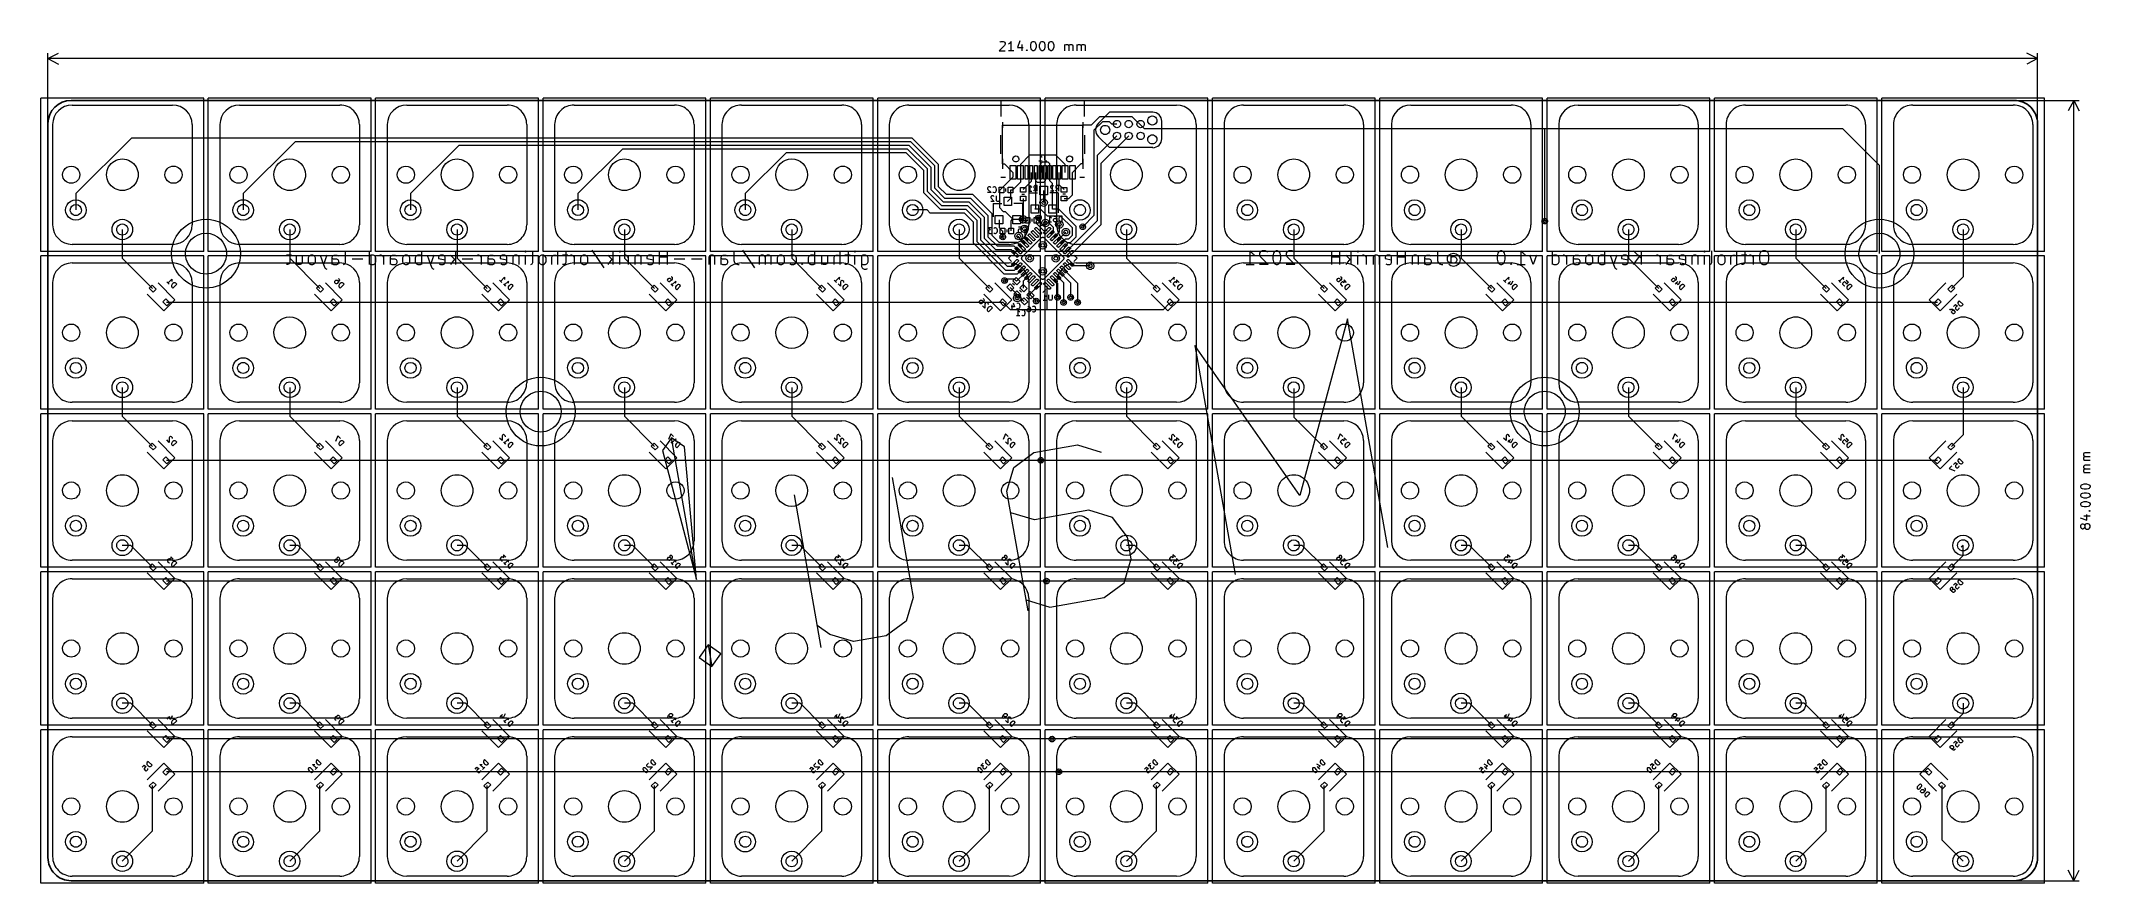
# Model space of a CAD drawing. Extents: x 0 to 220, y -90 to 1.
import ezdxf

# ---------------------------------------------------------------- set-up
doc = ezdxf.new("R2010")
doc.units = 0
doc.layers.get('0').update_dxf_attribs({"linetype": 'CONTINUOUS', "lineweight": 5})
doc.layers.add('Cork', color=7, linetype='CONTINUOUS', lineweight=25, true_color=0x000000)

msp = doc.modelspace()

# ---------------------------------------------------------------- linework, layer by layer
at = {"color": 7, "true_color": 0xffffff}
for points in [[(103.19004, 0.567416), (103.2383, 0.615676), (103.33228, 0.663936), (103.57104, 0.663936), (103.66502, 0.615676), (103.71328, 0.567416), (103.76154, 0.473436), (103.76154, 0.376916), (103.71328, 0.234676), (103.14178, -0.336824), (103.76154, -0.336824)], [(104.42702, -0.336824), (104.42702, 0.663936), (104.33304, 0.521696), (104.23652, 0.425176), (104.14254, 0.376916)], [(105.3338, 0.712196), (105.09504, -0.004084), (105.71226, -0.004084)], [(105.57002, 0.331196), (105.57002, -0.336824)], [(110.19028, -0.336824), (110.19028, 0.331196)], [(110.19028, 0.234676), (110.23854, 0.282936), (110.33252, 0.331196), (110.47476, 0.331196), (110.57128, 0.282936), (110.617, 0.186416), (110.617, -0.336824)], [(110.617, 0.186416), (110.66526, 0.282936), (110.76178, 0.331196), (110.90402, 0.331196), (110.998, 0.282936), (111.04626, 0.186416), (111.04626, -0.336824)], [(111.52378, -0.336824), (111.52378, 0.331196)], [(111.52378, 0.234676), (111.5695, 0.282936), (111.66602, 0.331196), (111.80826, 0.331196), (111.90478, 0.282936), (111.9505, 0.186416), (111.9505, -0.336824)], [(111.9505, 0.186416), (111.99876, 0.282936), (112.09528, 0.331196), (112.23752, 0.331196), (112.3315, 0.282936), (112.37976, 0.186416), (112.37976, -0.336824)], [(0.80772, -8.182884), (0.80772, -0.598444)], [(0.80772, -1.185184), (1.93548, -0.598444)], [(214.8078, -1.185184), (0.80772, -1.185184)], [(0.80772, -1.185184), (1.93548, -1.769384)], [(104.71404, -0.336824), (104.14254, -0.336824)], [(106.09326, -0.240304), (106.14152, -0.288564), (106.09326, -0.336824), (106.04754, -0.288564), (106.09326, -0.240304), (106.09326, -0.336824)], [(214.8078, -1.185184), (213.68258, -0.598444)], [(214.8078, -1.185184), (213.68258, -1.769384)], [(214.8078, -8.182884), (214.8078, -0.598444)], [(17.55902, -21.934444), (17.55902, -5.434604), (0.05842, -5.434604)], [(0.05842, -21.934444), (0.05842, -5.434604)], [(3.40868, -6.183904), (14.20876, -6.183904)], [(35.56, -21.934444), (35.56, -5.434604), (18.0594, -5.434604)], [(18.0594, -21.934444), (18.0594, -5.434604)], [(21.40966, -6.183904), (32.20974, -6.183904)], [(53.55844, -21.934444), (53.55844, -5.434604), (36.05784, -5.434604)], [(36.05784, -21.934444), (36.05784, -5.434604)], [(39.4081, -6.183904), (50.20818, -6.183904)], [(71.55942, -21.934444), (71.55942, -5.434604), (54.05882, -5.434604)], [(54.05882, -21.934444), (54.05882, -5.434604)], [(57.40908, -6.183904), (68.20916, -6.183904)], [(89.55786, -21.934444), (89.55786, -5.434604), (72.0598, -5.434604)], [(72.0598, -21.934444), (72.0598, -5.434604)], [(75.40752, -6.183904), (86.2076, -6.183904)], [(107.55884, -21.934444), (107.55884, -5.434604), (90.05824, -5.434604)], [(90.05824, -21.934444), (90.05824, -5.434604)], [(93.4085, -6.183904), (104.20858, -6.183904)], [(103.30942, -5.739404), (103.30942, -7.433584)], [(112.30864, -5.739404), (103.30942, -5.739404)], [(125.55982, -21.934444), (125.55982, -5.434604), (108.05922, -5.434604)], [(108.05922, -21.934444), (108.05922, -5.434604)], [(111.40948, -6.183904), (122.20956, -6.183904)], [(112.30864, -7.433584), (112.30864, -5.739404)], [(143.55826, -21.934444), (143.55826, -5.434604), (126.05766, -5.434604)], [(126.05766, -21.934444), (126.05766, -5.434604)], [(129.40792, -6.183904), (140.208, -6.183904)], [(161.55924, -21.934444), (161.55924, -5.434604), (144.05864, -5.434604)], [(144.05864, -21.934444), (144.05864, -5.434604)], [(147.4089, -6.183904), (158.20898, -6.183904)], [(179.55768, -21.934444), (179.55768, -5.434604), (162.05962, -5.434604)], [(162.05962, -21.934444), (162.05962, -5.434604)], [(165.40988, -6.183904), (176.20996, -6.183904)], [(197.55866, -21.934444), (197.55866, -5.434604), (180.05806, -5.434604)], [(180.05806, -21.934444), (180.05806, -5.434604)], [(183.40832, -6.183904), (194.2084, -6.183904)], [(215.55964, -21.934444), (215.55964, -5.434604), (198.05904, -5.434604)], [(198.05904, -21.934444), (198.05904, -5.434604)], [(201.4093, -6.183904), (212.20938, -6.183904)], [(212.30844, -5.683524), (219.29598, -5.683524)], [(218.70924, -5.683524), (218.1225, -6.811284)], [(218.70924, -89.683864), (218.70924, -5.683524)], [(218.70924, -5.683524), (219.29598, -6.811284)], [(1.3081, -8.284484), (1.3081, -19.084564)], [(16.30934, -8.284484), (16.30934, -19.084564)], [(19.30908, -8.284484), (19.30908, -19.084564)], [(34.30778, -8.284484), (34.30778, -19.084564)], [(37.30752, -8.284484), (37.30752, -19.084564)], [(52.30876, -8.284484), (52.30876, -19.084564)], [(55.3085, -8.284484), (55.3085, -19.084564)], [(70.30974, -8.284484), (70.30974, -19.084564)], [(73.30948, -8.284484), (73.30948, -19.084564)], [(88.30818, -8.284484), (88.30818, -19.084564)], [(91.30792, -8.284484), (91.30792, -19.084564)], [(103.48976, -8.038104), (103.48976, -8.640084)], [(103.48976, -8.038104), (103.48976, -8.640084)], [(103.48976, -12.518664), (103.48976, -8.337824), (112.1283, -8.337824)], [(106.30916, -8.284484), (106.30916, -19.084564)], [(109.3089, -8.284484), (109.3089, -19.084564)], [(112.1283, -8.038104), (112.1283, -8.640084)], [(112.1283, -8.038104), (112.1283, -8.640084)], [(112.1283, -12.518664), (112.1283, -8.337824)], [(113.03, -8.337824), (112.1283, -8.337824)], [(113.92662, -7.441204), (113.03, -8.337824)], [(114.22888, -7.984764), (113.3094, -8.904244)], [(113.79454, -8.144784), (114.97564, -6.963684)], [(117.43944, -7.441204), (113.92662, -7.441204)], [(114.98326, -7.984764), (114.22888, -7.984764)], [(119.66194, -6.963684), (114.97564, -6.963684)], [(115.23472, -8.233684), (114.98326, -7.984764)], [(115.78844, -8.233684), (115.23472, -8.233684)], [(118.74246, -8.746764), (117.43944, -7.441204)], [(193.87058, -8.746764), (118.74246, -8.746764)], [(120.61444, -9.821184), (120.61444, -7.916184)], [(124.3076, -8.284484), (124.3076, -19.084564)], [(127.30988, -8.284484), (127.30988, -19.084564)], [(142.30858, -8.284484), (142.30858, -19.084564)], [(145.30832, -8.284484), (145.30832, -19.084564)], [(160.30956, -8.284484), (160.30956, -19.084564)], [(161.80816, -18.683244), (161.80816, -8.784864)], [(163.3093, -8.284484), (163.3093, -19.084564)], [(178.308, -8.284484), (178.308, -19.084564)], [(181.30774, -8.284484), (181.30774, -19.084564)], [(197.80758, -12.683764), (193.87058, -8.746764)], [(196.30898, -8.284484), (196.30898, -19.084564)], [(199.30872, -8.284484), (199.30872, -19.084564)], [(214.30996, -8.284484), (214.30996, -19.084564)], [(9.79932, -9.734824), (3.81, -15.724144)], [(93.77172, -9.734824), (9.79932, -9.734824)], [(27.39898, -10.133604), (21.80844, -15.724144)], [(93.60662, -10.133604), (27.39898, -10.133604)], [(44.99864, -10.534924), (39.80942, -15.724144)], [(93.43898, -10.534924), (44.99864, -10.534924)], [(62.5983, -10.933704), (57.80786, -15.724144)], [(93.27388, -10.933704), (62.5983, -10.933704)], [(95.40748, -13.067304), (93.27388, -10.933704)], [(95.8088, -12.902204), (93.43898, -10.534924)], [(96.20758, -12.737104), (93.60662, -10.133604)], [(96.6089, -12.572004), (93.77172, -9.734824)], [(103.30942, -11.434084), (103.30942, -9.435104)], [(112.30864, -9.435104), (112.30864, -11.434084)], [(113.3094, -8.904244), (113.3094, -18.083804)], [(113.70818, -11.583944), (115.39728, -9.897384), (115.78844, -9.503684)], [(113.79454, -9.592584), (114.97564, -10.773684)], [(114.1095, -19.036304), (114.1095, -12.455164), (116.66728, -9.897384)], [(119.66194, -10.773684), (114.97564, -10.773684)], [(116.66728, -9.897384), (117.05844, -9.503684)], [(80.19796, -11.335024), (75.80884, -15.724144)], [(93.10878, -11.335024), (80.19796, -11.335024)], [(95.0087, -13.234944), (93.10878, -11.335024)], [(95.40748, -15.480304), (95.40748, -13.067304)], [(95.8088, -15.315204), (95.8088, -12.902204)], [(96.20758, -15.150104), (96.20758, -12.737104)], [(96.6089, -14.985004), (96.6089, -12.572004)], [(103.48976, -11.970024), (103.48976, -13.069844)], [(103.48976, -11.970024), (103.48976, -13.069844)], [(103.48976, -12.518664), (103.69296, -12.518664)], [(103.69296, -12.518664), (104.6099, -13.433064)], [(106.39552, -11.583944), (105.41, -12.572004)], [(105.41, -12.572004), (105.41, -13.433064)], [(109.22, -11.583944), (106.39552, -11.583944)], [(107.40898, -12.206244), (107.75188, -12.206244)], [(107.7341, -12.333244), (107.55884, -12.508504)], [(107.55884, -12.508504), (107.55884, -13.433064)], [(107.57916, -12.206244), (107.57916, -11.604264), (107.63758, -11.690624), (107.69346, -11.749044), (107.75188, -11.776984)], [(108.38434, -12.333244), (107.7341, -12.333244)], [(108.00842, -11.604264), (108.00842, -12.033524), (108.03636, -12.119884), (108.09478, -12.175764), (108.18114, -12.206244), (108.23702, -12.206244)], [(108.5596, -12.508504), (108.38434, -12.333244)], [(108.5596, -13.433064), (108.5596, -12.508504)], [(110.20806, -12.572004), (109.22, -11.583944)], [(110.20806, -13.433064), (110.20806, -12.572004)], [(110.49, -21.845544), (113.70818, -18.624824), (113.70818, -11.583944)], [(111.92256, -12.518664), (111.00816, -13.433064)], [(112.1283, -12.518664), (111.92256, -12.518664)], [(112.1283, -11.970024), (112.1283, -13.069844)], [(112.1283, -11.970024), (112.1283, -13.069844)], [(197.80758, -22.183364), (197.80758, -12.683764)], [(95.0087, -15.647944), (95.0087, -13.234944)], [(97.12706, -16.633464), (95.8088, -15.315204)], [(97.29216, -16.234684), (96.20758, -15.150104)], [(97.4598, -15.833364), (96.6089, -14.985004)], [(102.22992, -15.063744), (102.20198, -15.033264), (102.14356, -15.005324), (102.00132, -15.005324), (101.94544, -15.033264), (101.91496, -15.063744), (101.88702, -15.119624), (101.88702, -15.178044), (101.91496, -15.261864), (102.25786, -15.604764), (101.88702, -15.604764)], [(102.45852, -15.548884), (102.48646, -15.576824), (102.57282, -15.604764), (102.63124, -15.604764), (102.71506, -15.576824), (102.77348, -15.520944), (102.80142, -15.462524), (102.82936, -15.348224), (102.82936, -15.261864), (102.80142, -15.147564), (102.77348, -15.091684), (102.71506, -15.033264), (102.63124, -15.005324), (102.57282, -15.005324), (102.48646, -15.033264), (102.45852, -15.063744)], [(104.6099, -13.933444), (103.15956, -15.383784)], [(103.15956, -15.383784), (103.15956, -17.232904)], [(103.30942, -13.933444), (103.8098, -13.933444)], [(103.85806, -15.482844), (103.85806, -15.183124)], [(105.41, -14.484624), (104.5591, -15.332984), (104.35844, -15.332984)], [(104.35844, -15.332984), (104.35844, -16.234684)], [(104.6099, -13.433064), (104.6099, -13.933444)], [(105.41, -13.433064), (105.41, -14.484624)], [(106.55808, -14.433824), (105.70972, -15.284724)], [(106.45902, -15.454904), (106.45902, -14.855464), (106.5149, -14.941824), (106.57332, -14.997704), (106.6292, -15.025644)], [(106.55808, -13.433064), (106.55808, -14.433824)], [(107.2007, -15.454904), (107.2007, -14.855464), (106.9721, -14.855464), (106.91622, -14.883404), (106.88828, -14.911344), (106.8578, -14.969764), (106.8578, -15.056124), (106.88828, -15.112004), (106.91622, -15.139944), (106.9721, -15.170424), (107.2007, -15.170424)], [(106.8578, -15.454904), (107.05846, -15.170424)], [(107.05846, -14.360164), (107.05846, -13.433064)], [(107.23372, -14.532884), (107.05846, -14.360164)], [(107.05846, -17.283704), (107.05846, -14.360164)], [(107.88396, -14.532884), (107.23372, -14.532884)], [(108.05922, -14.360164), (107.88396, -14.532884)], [(107.90936, -15.383784), (107.90936, -16.694424), (107.90936, -16.694424)], [(108.05922, -13.433064), (108.05922, -14.360164)], [(108.5596, -14.350004), (108.5596, -13.433064)], [(108.85932, -14.649724), (108.5596, -14.350004)], [(108.98124, -14.911344), (108.95076, -14.883404), (108.89488, -14.855464), (108.75264, -14.855464), (108.69422, -14.883404), (108.66628, -14.911344), (108.63834, -14.969764), (108.63834, -15.025644), (108.66628, -15.112004), (109.00918, -15.454904), (108.63834, -15.454904)], [(108.85932, -17.382764), (108.85932, -14.649724)], [(109.55274, -15.454904), (109.55274, -14.855464), (109.32414, -14.855464), (109.26572, -14.883404), (109.23778, -14.911344), (109.20984, -14.969764), (109.20984, -15.056124), (109.23778, -15.112004), (109.26572, -15.139944), (109.32414, -15.170424), (109.55274, -15.170424)], [(109.20984, -15.454904), (109.40796, -15.170424)], [(109.55782, -13.433064), (109.55782, -14.733544)], [(109.55782, -14.733544), (110.109, -15.284724)], [(111.00816, -14.360164), (111.00816, -13.433064)], [(111.00816, -15.853684), (111.00816, -14.360164)], [(111.80826, -13.933444), (112.30864, -13.933444)], [(3.81, -15.724144), (3.81, -15.927344)], [(3.81, -15.927344), (3.81, -17.484364)], [(21.80844, -15.724144), (21.80844, -15.927344)], [(21.80844, -15.927344), (21.80844, -17.484364)], [(39.80942, -15.724144), (39.80942, -15.927344)], [(39.80942, -15.927344), (39.80942, -17.484364)], [(57.80786, -15.724144), (57.80786, -15.927344)], [(57.80786, -15.927344), (57.80786, -17.484364)], [(75.80884, -15.724144), (75.80884, -15.927344)], [(75.80884, -15.927344), (75.80884, -17.484364)], [(95.3643, -17.484364), (93.80982, -17.484364)], [(96.79686, -17.433564), (95.0087, -15.647944)], [(99.40798, -17.834884), (95.71482, -17.834884), (95.3643, -17.484364)], [(96.96196, -17.034784), (95.40748, -15.480304)], [(99.57562, -17.433564), (96.79686, -17.433564)], [(99.74072, -17.034784), (96.96196, -17.034784)], [(99.90582, -16.633464), (97.12706, -16.633464)], [(100.07092, -16.234684), (97.29216, -16.234684)], [(100.30968, -15.833364), (97.4598, -15.833364)], [(100.75926, -18.617204), (99.57562, -17.433564)], [(101.15804, -18.452104), (99.74072, -17.034784)], [(101.55936, -18.287004), (99.90582, -16.633464)], [(101.95814, -18.121904), (100.07092, -16.234684)], [(102.35946, -17.883144), (100.30968, -15.833364)], [(102.5652, -16.013704), (102.53726, -15.983224), (102.48138, -15.955284), (102.3366, -15.955284), (102.28072, -15.983224), (102.25278, -16.013704), (102.2223, -16.069584), (102.2223, -16.128004), (102.25278, -16.211824), (102.59568, -16.554724), (102.2223, -16.554724)], [(102.47884, -16.773164), (102.47884, -18.233664)], [(102.47884, -16.773164), (103.40848, -16.773164)], [(103.16464, -15.955284), (103.16464, -16.440424), (103.1367, -16.498844), (103.10876, -16.526784), (103.05034, -16.554724), (102.93604, -16.554724), (102.88016, -16.526784), (102.85222, -16.498844), (102.82428, -16.440424), (102.82428, -15.955284)], [(103.15956, -17.232904), (103.55834, -17.634224)], [(104.35844, -16.234684), (104.00792, -16.585204)], [(105.6386, -16.773164), (104.70896, -16.773164)], [(105.55986, -15.785104), (105.85958, -15.785104)], [(105.6386, -16.773164), (105.6386, -18.934704)], [(105.70972, -16.255004), (105.70972, -18.634984)], [(106.2863, -15.454904), (106.6292, -15.454904)], [(106.32948, -15.625084), (106.32948, -17.083044)], [(106.32948, -15.625084), (107.25912, -15.625084)], [(106.9594, -17.382764), (107.05846, -17.283704)], [(107.55884, -17.382764), (106.9594, -17.382764)], [(108.30814, -18.134604), (107.55884, -17.382764)], [(109.48924, -15.625084), (108.5596, -15.625084)], [(109.45876, -17.382764), (108.85932, -17.382764)], [(111.39678, -19.247124), (109.53496, -17.382764), (109.45876, -17.382764)], [(109.48924, -15.625084), (109.48924, -17.784084)], [(110.25886, -15.785104), (109.95914, -15.785104)], [(110.109, -16.255004), (110.60938, -16.255004)], [(110.60938, -16.255004), (111.00816, -15.853684)], [(8.80872, -19.584944), (8.80872, -22.683744)], [(26.8097, -19.584944), (26.8097, -22.683744), (30.06598, -25.942564)], [(44.80814, -19.584944), (44.80814, -22.683744), (48.06696, -25.942564)], [(62.80912, -19.584944), (62.80912, -22.683744), (66.0654, -25.942564)], [(80.80756, -19.584944), (80.80756, -22.683744), (84.06638, -25.942564)], [(98.80854, -19.584944), (98.80854, -22.683744)], [(100.35794, -18.784844), (99.40798, -17.834884)], [(100.35794, -21.063224), (100.35794, -18.784844)], [(103.84536, -23.984224), (100.75926, -20.895584), (100.75926, -18.617204)], [(101.15804, -20.730484), (101.15804, -18.452104)], [(101.55936, -20.565384), (101.55936, -18.287004)], [(101.95814, -20.400284), (101.95814, -18.121904)], [(102.35946, -19.404604), (101.98608, -19.404604), (102.18674, -19.633204), (102.10038, -19.633204), (102.0445, -19.663684), (102.01656, -19.691624), (101.98608, -19.747504), (101.98608, -19.892284), (102.01656, -19.948164), (102.0445, -19.976104), (102.10038, -20.006584), (102.2731, -20.006584), (102.32898, -19.976104), (102.35946, -19.948164)], [(102.35946, -20.235184), (102.35946, -17.883144)], [(102.55758, -19.948164), (102.58806, -19.976104), (102.67188, -20.006584), (102.7303, -20.006584), (102.81666, -19.976104), (102.87254, -19.920224), (102.90048, -19.861804), (102.93096, -19.747504), (102.93096, -19.663684), (102.90048, -19.549384), (102.87254, -19.490964), (102.81666, -19.435084), (102.7303, -19.404604), (102.67188, -19.404604), (102.58806, -19.435084), (102.55758, -19.463024)], [(103.10876, -18.533384), (103.10876, -19.384284)], [(103.10876, -19.384284), (103.45928, -19.734804)], [(103.48976, -19.734804), (103.48976, -20.364724)], [(103.55834, -17.634224), (103.759, -17.634224)], [(103.759, -17.634224), (104.5591, -18.434324)], [(103.95966, -19.584944), (103.95966, -19.884664)], [(104.40924, -18.634984), (104.5591, -18.485124)], [(104.40924, -19.734804), (104.40924, -18.634984)], [(104.5591, -18.434324), (104.5591, -18.485124)], [(104.5591, -18.485124), (105.70972, -18.485124)], [(105.21696, -19.305544), (105.50144, -19.305544), (105.52938, -19.590024), (105.50144, -19.562084), (105.44556, -19.534144), (105.30078, -19.534144), (105.2449, -19.562084), (105.21696, -19.590024), (105.18648, -19.648444), (105.18648, -19.790684), (105.21696, -19.849104), (105.2449, -19.877044), (105.30078, -19.904984), (105.44556, -19.904984), (105.50144, -19.877044), (105.52938, -19.849104)], [(105.70972, -18.634984), (105.70972, -18.485124), (105.70972, -18.485124)], [(106.20756, -18.634984), (105.70972, -18.634984)], [(105.75798, -19.849104), (105.78846, -19.877044), (105.87228, -19.904984), (105.9307, -19.904984), (106.01706, -19.877044), (106.07294, -19.818624), (106.10088, -19.762744), (106.13136, -19.648444), (106.13136, -19.562084), (106.10088, -19.447784), (106.07294, -19.391904), (106.01706, -19.333484), (105.9307, -19.305544), (105.87228, -19.305544), (105.78846, -19.333484), (105.75798, -19.361424)], [(106.2609, -20.783824), (105.92054, -20.443464), (105.92054, -19.584944), (105.84688, -19.511284)], [(106.65968, -18.734044), (106.65968, -18.434324)], [(107.12958, -18.563864), (107.35818, -18.335264)], [(107.12958, -18.584184), (107.12958, -18.563864)], [(107.12958, -18.927084), (107.12958, -18.634984)], [(107.9246, -19.722104), (107.12958, -18.927084)], [(107.47248, -19.328404), (107.80776, -18.993124)], [(107.80776, -18.993124), (108.14558, -19.328404)], [(108.29544, -19.722104), (107.9246, -19.722104)], [(108.966, -19.351264), (108.49864, -18.883904), (108.10748, -18.883904)], [(109.71784, -18.134604), (108.30814, -18.134604)], [(108.40212, -18.754364), (108.74502, -18.754364)], [(108.5723, -18.754364), (108.5723, -18.154924), (108.63072, -18.241284), (108.6866, -18.297164), (108.74502, -18.327644)], [(108.6485, -20.077704), (108.966, -19.757664)], [(108.966, -19.757664), (108.966, -19.351264)], [(109.0295, -18.154924), (109.1438, -18.154924), (109.20222, -18.182864), (109.23016, -18.213344), (109.28604, -18.297164), (109.31652, -18.411464), (109.31652, -18.640064), (109.28604, -18.698484), (109.2581, -18.726424), (109.20222, -18.754364), (109.08792, -18.754364), (109.0295, -18.726424), (109.00156, -18.698484), (108.97362, -18.640064), (108.97362, -18.497824), (109.00156, -18.441944), (109.0295, -18.411464), (109.08792, -18.383524), (109.20222, -18.383524), (109.2581, -18.411464), (109.28604, -18.441944), (109.31652, -18.497824)], [(109.00156, -20.430764), (109.59846, -19.833864), (109.59846, -19.615424)], [(109.59846, -19.615424), (109.59846, -19.049004)], [(110.998, -19.412224), (109.71784, -18.134604)], [(110.9472, -22.198604), (114.1095, -19.036304)], [(110.998, -20.207244), (110.998, -19.412224)], [(111.39678, -20.372344), (111.39678, -19.247124)], [(113.3094, -18.083804), (112.10798, -19.285224)], [(116.80952, -19.584944), (116.80952, -22.683744)], [(134.80796, -19.584944), (134.80796, -22.683744)], [(152.80894, -19.584944), (152.80894, -22.683744)], [(170.80992, -19.584944), (170.80992, -22.683744)], [(188.80836, -19.584944), (188.80836, -22.683744)], [(206.80934, -19.584944), (206.80934, -24.685264)], [(17.55902, -21.934444), (0.05842, -21.934444)], [(14.20876, -21.185144), (3.40868, -21.185144)], [(35.56, -21.934444), (18.0594, -21.934444)], [(32.20974, -21.185144), (21.40966, -21.185144)], [(26.8097, -21.863324), (26.8097, -23.148564), (26.73604, -23.290804), (26.5938, -23.361924), (26.45156, -23.361924)], [(32.59328, -23.361924), (32.73806, -23.290804), (32.80918, -23.148564), (32.80918, -21.863324)], [(35.37966, -23.361924), (35.37966, -21.863324)], [(53.55844, -21.934444), (36.05784, -21.934444)], [(50.20818, -21.185144), (39.4081, -21.185144)], [(41.02354, -23.361924), (41.02354, -21.863324)], [(44.6659, -23.361924), (44.6659, -21.863324)], [(52.16652, -21.863324), (52.23764, -21.934444), (52.16652, -22.005564), (52.0954, -21.934444), (52.16652, -21.863324), (52.16652, -22.005564)], [(52.73802, -23.361924), (52.88026, -23.290804), (52.95138, -23.148564), (52.95138, -21.863324)], [(71.55942, -21.934444), (54.05882, -21.934444)], [(55.66664, -23.361924), (55.66664, -21.863324)], [(56.52262, -21.863324), (56.52262, -23.148564), (56.4515, -23.290804), (56.30926, -23.361924), (56.16702, -23.361924)], [(68.20916, -21.185144), (57.40908, -21.185144)], [(59.309, -21.792204), (60.59424, -23.720064)], [(61.595, -23.361924), (61.595, -21.863324)], [(62.30874, -21.863324), (62.37986, -21.934444), (62.30874, -22.005564), (62.23762, -21.934444), (62.30874, -21.863324), (62.30874, -22.005564)], [(66.59372, -23.361924), (66.59372, -21.863324)], [(67.45224, -23.361924), (67.45224, -21.863324)], [(89.55786, -21.934444), (72.0598, -21.934444)], [(74.59472, -21.863324), (74.59472, -22.935204), (74.66584, -23.148564), (74.80808, -23.290804), (75.02398, -23.361924), (75.16622, -23.361924)], [(86.2076, -21.185144), (75.40752, -21.185144)], [(75.52182, -21.792204), (76.8096, -23.720064)], [(83.30946, -23.361924), (83.30946, -21.863324)], [(86.02218, -23.361924), (86.02218, -21.863324)], [(86.8807, -21.863324), (86.8807, -23.148564), (86.80958, -23.290804), (86.6648, -23.361924), (86.52256, -23.361924)], [(87.59444, -21.863324), (87.66556, -21.934444), (87.59444, -22.005564), (87.52332, -21.934444), (87.59444, -21.863324), (87.59444, -22.005564)], [(107.55884, -21.934444), (90.05824, -21.934444)], [(104.20858, -21.185144), (93.4085, -21.185144)], [(103.68026, -24.383004), (100.35794, -21.063224)], [(104.01046, -23.582904), (101.15804, -20.730484)], [(102.77856, -21.784584), (101.55936, -20.565384)], [(102.94366, -21.383264), (101.95814, -20.400284)], [(103.10876, -20.984484), (102.35946, -20.235184)], [(104.43464, -21.784584), (102.77856, -21.784584)], [(104.74198, -21.383264), (102.94366, -21.383264)], [(105.04932, -20.984484), (103.10876, -20.984484)], [(103.48976, -20.364724), (103.50754, -20.385044)], [(104.84866, -22.198604), (104.43464, -21.784584)], [(105.20172, -21.845544), (104.74198, -21.383264)], [(105.55478, -21.489944), (105.04932, -20.984484)], [(105.90784, -21.136884), (105.22204, -20.451084), (105.22204, -20.291064)], [(125.55982, -21.934444), (108.05922, -21.934444)], [(109.35462, -20.783824), (109.38256, -20.783824), (109.89818, -20.270744), (110.29696, -19.869424)], [(109.71022, -21.136884), (110.27664, -20.570464)], [(110.06328, -21.489944), (110.5662, -20.987024)], [(110.27664, -20.570464), (110.63224, -20.570464)], [(110.41634, -21.845544), (110.49, -21.845544)], [(110.5662, -20.987024), (110.7821, -20.987024)], [(110.63224, -20.570464), (110.998, -20.207244)], [(110.7821, -20.987024), (111.39678, -20.372344)], [(122.20956, -21.185144), (111.40948, -21.185144)], [(143.55826, -21.934444), (126.05766, -21.934444)], [(140.208, -21.185144), (129.40792, -21.185144)], [(130.12928, -23.361924), (130.12928, -21.863324), (130.27406, -22.076684), (130.4163, -22.218924), (130.55854, -22.290044)], [(131.98856, -22.005564), (131.9149, -21.934444), (131.77266, -21.863324), (131.41706, -21.863324), (131.27228, -21.934444), (131.20116, -22.005564), (131.13004, -22.147804), (131.13004, -22.290044), (131.20116, -22.505944), (132.05968, -23.361924), (131.13004, -23.361924)], [(134.84352, -22.005564), (134.7724, -21.934444), (134.63016, -21.863324), (134.27202, -21.863324), (134.12978, -21.934444), (134.05866, -22.005564), (133.98754, -22.147804), (133.98754, -22.290044), (134.05866, -22.505944), (134.91464, -23.361924), (133.98754, -23.361924)], [(138.91514, -23.361924), (138.91514, -21.863324)], [(139.77366, -23.361924), (139.77366, -21.863324)], [(140.98778, -23.361924), (140.98778, -21.863324)], [(141.70152, -21.863324), (141.77264, -21.934444), (141.70152, -22.005564), (141.6304, -21.934444), (141.70152, -21.863324), (141.70152, -22.005564)], [(161.55924, -21.934444), (144.05864, -21.934444)], [(145.9865, -23.361924), (145.9865, -21.863324)], [(146.84502, -23.361924), (146.84502, -21.863324)], [(158.20898, -21.185144), (147.4089, -21.185144)], [(150.27402, -21.863324), (150.27402, -22.935204), (150.34514, -23.148564), (150.48738, -23.290804), (150.70074, -23.361924), (150.84552, -23.361924)], [(159.27324, -23.361924), (159.27324, -21.863324), (159.41548, -22.076684), (159.55772, -22.218924), (159.7025, -22.290044)], [(179.55768, -21.934444), (162.05962, -21.934444)], [(162.63112, -23.361924), (162.63112, -21.863324)], [(176.20996, -21.185144), (165.40988, -21.185144)], [(168.27246, -23.361924), (168.27246, -21.863324)], [(171.34332, -21.863324), (172.20184, -22.719304)], [(172.20184, -23.361924), (172.20184, -21.863324)], [(178.98618, -21.863324), (179.05984, -21.934444), (178.98618, -22.005564), (178.91506, -21.934444), (178.98618, -21.863324), (178.98618, -22.005564)], [(179.55768, -23.361924), (179.70246, -23.290804), (179.77358, -23.148564), (179.77358, -21.863324)], [(197.55866, -21.934444), (180.05806, -21.934444)], [(182.4863, -23.361924), (182.4863, -21.863324)], [(183.34482, -21.863324), (183.34482, -23.148564), (183.2737, -23.290804), (183.12892, -23.361924), (182.98668, -23.361924)], [(194.2084, -21.185144), (183.40832, -21.185144)], [(215.55964, -21.934444), (198.05904, -21.934444)], [(212.20938, -21.185144), (201.4093, -21.185144)], [(17.55902, -38.934664), (17.55902, -22.434824), (0.05842, -22.434824)], [(0.05842, -38.934664), (0.05842, -22.434824)], [(3.40868, -23.184124), (14.20876, -23.184124)], [(8.80872, -22.683744), (12.065, -25.942564)], [(35.56, -38.934664), (35.56, -22.434824), (18.0594, -22.434824)], [(18.0594, -38.934664), (18.0594, -22.434824)], [(21.40966, -23.184124), (32.20974, -23.184124)], [(27.02306, -22.363704), (26.45156, -22.363704)], [(27.52344, -22.363704), (27.52344, -23.361924)], [(28.16606, -22.363704), (28.16606, -23.148564), (28.09494, -23.290804), (27.9527, -23.361924), (27.7368, -23.361924), (27.59456, -23.290804), (27.52344, -23.219684)], [(30.09392, -22.363704), (30.45206, -23.361924), (30.5943, -23.720064), (30.66542, -23.791184), (30.80766, -23.862304)], [(30.80766, -22.363704), (30.45206, -23.361924)], [(31.37916, -23.361924), (31.37916, -22.577064), (31.45282, -22.434824), (31.59506, -22.363704), (31.87954, -22.363704), (32.02178, -22.434824)], [(31.37916, -23.290804), (31.52394, -23.361924), (31.87954, -23.361924), (32.02178, -23.290804), (32.09544, -23.148564), (32.09544, -23.006324), (32.02178, -22.861544), (31.87954, -22.790424), (31.52394, -22.790424), (31.37916, -22.719304)], [(34.66592, -22.790424), (33.52292, -22.790424)], [(35.37966, -23.290804), (35.5219, -23.361924), (35.80892, -23.361924), (35.95116, -23.290804), (36.02228, -23.219684), (36.0934, -23.077444), (36.0934, -22.648184), (36.02228, -22.505944), (35.95116, -22.434824), (35.80892, -22.363704), (35.5219, -22.363704), (35.37966, -22.434824)], [(53.55844, -38.934664), (53.55844, -22.434824), (36.05784, -22.434824)], [(36.05784, -38.934664), (36.05784, -22.434824)], [(36.95192, -22.648184), (36.8808, -22.505944), (36.80968, -22.434824), (36.6649, -22.363704), (36.52266, -22.363704)], [(36.95192, -23.361924), (36.95192, -22.363704)], [(37.66566, -23.361924), (37.66566, -22.577064), (37.73678, -22.434824), (37.87902, -22.363704), (38.16604, -22.363704), (38.30828, -22.434824)], [(37.66566, -23.290804), (37.8079, -23.361924), (38.16604, -23.361924), (38.30828, -23.290804), (38.3794, -23.148564), (38.3794, -23.006324), (38.30828, -22.861544), (38.16604, -22.790424), (37.8079, -22.790424), (37.66566, -22.719304)], [(39.4081, -23.184124), (50.20818, -23.184124)], [(41.02354, -22.434824), (40.8813, -22.363704), (40.59428, -22.363704), (40.45204, -22.434824), (40.38092, -22.505944), (40.3098, -22.648184), (40.3098, -23.077444), (40.38092, -23.219684), (40.45204, -23.290804), (40.59428, -23.361924), (40.8813, -23.361924), (41.02354, -23.290804)], [(41.59504, -22.363704), (41.95064, -23.361924), (42.09542, -23.720064), (42.16654, -23.791184), (42.30878, -23.862304)], [(42.30878, -22.363704), (41.95064, -23.361924)], [(42.88028, -23.290804), (43.02252, -23.361924), (43.30954, -23.361924), (43.45178, -23.290804), (43.5229, -23.148564), (43.5229, -22.577064), (43.45178, -22.434824), (43.30954, -22.363704), (43.02252, -22.363704), (42.88028, -22.434824), (42.80916, -22.577064), (42.80916, -22.719304), (43.5229, -22.861544)], [(44.0944, -22.363704), (44.6659, -22.935204)], [(44.52366, -22.790424), (44.0944, -23.361924)], [(46.52264, -22.790424), (45.37964, -22.790424)], [(47.45228, -22.648184), (47.38116, -22.505944), (47.3075, -22.434824), (47.16526, -22.363704), (47.02302, -22.363704)], [(47.45228, -23.361924), (47.45228, -22.363704)], [(48.16602, -23.361924), (48.16602, -22.577064), (48.23714, -22.434824), (48.37938, -22.363704), (48.6664, -22.363704), (48.80864, -22.434824)], [(48.16602, -23.290804), (48.30826, -23.361924), (48.6664, -23.361924), (48.80864, -23.290804), (48.87976, -23.148564), (48.87976, -23.006324), (48.80864, -22.861544), (48.6664, -22.790424), (48.30826, -22.790424), (48.16602, -22.719304)], [(49.52238, -23.290804), (49.66462, -23.361924), (49.95164, -23.361924), (50.09388, -23.290804), (50.165, -23.148564), (50.165, -22.577064), (50.09388, -22.434824), (49.95164, -22.363704), (49.66462, -22.363704), (49.52238, -22.434824), (49.45126, -22.577064), (49.45126, -22.719304), (50.165, -22.861544)], [(51.45278, -22.505944), (51.37912, -22.434824), (51.23688, -22.363704), (51.02352, -22.363704), (50.88128, -22.434824), (50.80762, -22.577064), (50.80762, -23.361924)], [(51.45278, -22.363704), (51.45278, -23.361924)], [(52.16652, -23.361924), (52.16652, -22.363704)], [(71.55942, -38.934664), (71.55942, -22.434824), (54.05882, -22.434824)], [(54.05882, -38.934664), (54.05882, -22.434824)], [(55.02402, -23.361924), (55.02402, -22.577064), (55.09514, -22.434824), (55.23738, -22.363704), (55.45074, -22.363704), (55.59552, -22.434824), (55.66664, -22.505944)], [(56.73852, -22.363704), (56.16702, -22.363704)], [(57.45226, -22.648184), (57.38114, -22.505944), (57.30748, -22.434824), (57.16524, -22.363704), (57.023, -22.363704)], [(57.40908, -23.184124), (68.20916, -23.184124)], [(57.45226, -23.361924), (57.45226, -22.363704)], [(61.0235, -22.363704), (61.595, -22.935204)], [(61.45276, -22.790424), (61.0235, -23.361924)], [(62.30874, -23.361924), (62.30874, -22.363704)], [(63.23838, -22.648184), (63.16472, -22.505944), (63.0936, -22.434824), (62.95136, -22.363704), (62.80912, -22.363704)], [(63.23838, -23.361924), (63.23838, -22.363704)], [(64.59474, -22.505944), (64.52362, -22.434824), (64.38138, -22.363704), (64.16548, -22.363704), (64.02324, -22.434824), (63.95212, -22.577064), (63.95212, -23.361924)], [(64.59474, -22.363704), (64.59474, -23.361924)], [(65.30848, -23.290804), (65.45072, -23.361924), (65.73774, -23.361924), (65.87998, -23.290804), (65.9511, -23.148564), (65.9511, -22.577064), (65.87998, -22.434824), (65.73774, -22.363704), (65.45072, -22.363704), (65.30848, -22.434824), (65.23736, -22.577064), (65.23736, -22.719304), (65.9511, -22.861544)], [(67.45224, -22.577064), (66.59372, -22.577064)], [(69.30898, -22.790424), (68.16598, -22.790424)], [(71.16572, -22.790424), (70.02272, -22.790424)], [(72.52208, -22.505944), (72.45096, -22.434824), (72.30872, -22.363704), (72.09536, -22.363704), (71.95058, -22.434824), (71.87946, -22.577064), (71.87946, -23.361924)], [(89.55786, -38.934664), (89.55786, -22.434824), (72.0598, -22.434824)], [(72.0598, -38.934664), (72.0598, -22.434824)], [(72.52208, -22.363704), (72.52208, -23.361924)], [(73.23836, -23.361924), (73.23836, -22.577064), (73.30948, -22.434824), (73.45172, -22.363704), (73.7362, -22.363704), (73.88098, -22.434824)], [(73.23836, -23.290804), (73.3806, -23.361924), (73.7362, -23.361924), (73.88098, -23.290804), (73.9521, -23.148564), (73.9521, -23.006324), (73.88098, -22.861544), (73.7362, -22.790424), (73.3806, -22.790424), (73.23836, -22.719304)], [(75.40752, -23.184124), (86.2076, -23.184124)], [(77.9526, -22.577064), (77.87894, -22.434824), (77.7367, -22.363704), (77.52334, -22.363704), (77.3811, -22.434824), (77.30998, -22.577064), (77.30998, -23.361924)], [(78.59522, -22.505944), (78.5241, -22.434824), (78.37932, -22.363704), (78.16596, -22.363704), (78.02372, -22.434824), (77.9526, -22.577064), (77.9526, -23.361924)], [(78.59522, -23.361924), (78.59522, -22.363704)], [(80.5942, -23.290804), (80.73644, -23.361924), (81.02346, -23.361924), (81.1657, -23.290804), (81.23682, -23.219684), (81.30794, -23.077444), (81.30794, -22.648184), (81.23682, -22.505944), (81.1657, -22.434824), (81.02346, -22.363704), (80.73644, -22.363704), (80.5942, -22.434824)], [(81.95056, -23.219684), (81.87944, -23.290804), (81.95056, -23.361924), (82.02422, -23.290804), (81.95056, -23.219684), (81.95056, -23.361924)], [(83.30946, -22.434824), (83.16468, -22.363704), (82.8802, -22.363704), (82.73796, -22.434824), (82.66684, -22.505944), (82.59318, -22.648184), (82.59318, -23.077444), (82.66684, -23.219684), (82.73796, -23.290804), (82.8802, -23.361924), (83.16468, -23.361924), (83.30946, -23.290804)], [(84.0232, -22.363704), (84.0232, -23.361924)], [(84.66582, -22.363704), (84.66582, -23.148564), (84.5947, -23.290804), (84.45246, -23.361924), (84.23656, -23.361924), (84.09432, -23.290804), (84.0232, -23.219684)], [(85.37956, -23.361924), (85.37956, -22.577064), (85.45068, -22.434824), (85.59546, -22.363704), (85.80882, -22.363704), (85.95106, -22.434824), (86.02218, -22.505944)], [(87.09406, -22.363704), (86.52256, -22.363704)], [(87.59444, -23.361924), (87.59444, -22.363704)], [(88.30818, -22.363704), (88.30818, -23.577824), (88.3793, -23.720064), (88.45042, -23.791184), (88.5952, -23.862304), (88.80856, -23.862304), (88.9508, -23.791184)], [(88.30818, -23.290804), (88.45042, -23.361924), (88.73744, -23.361924), (88.87968, -23.290804), (88.9508, -23.219684), (89.02192, -23.077444), (89.02192, -22.648184), (88.9508, -22.505944), (88.87968, -22.434824), (88.73744, -22.363704), (88.45042, -22.363704), (88.30818, -22.434824)], [(107.55884, -38.934664), (107.55884, -22.434824), (90.05824, -22.434824)], [(90.05824, -38.934664), (90.05824, -22.434824)], [(93.4085, -23.184124), (104.20858, -23.184124)], [(98.80854, -22.683744), (102.06736, -25.942564)], [(104.74198, -23.984224), (103.84536, -23.984224)], [(104.43464, -23.582904), (104.01046, -23.582904)], [(104.45242, -22.348464), (104.11714, -22.683744)], [(104.11714, -22.683744), (104.45242, -23.019024)], [(104.84866, -23.168884), (104.43464, -23.582904)], [(105.20172, -23.524484), (104.74198, -23.984224)], [(104.9909, -25.147544), (105.90784, -24.230604)], [(105.55478, -23.877544), (105.04678, -24.383004)], [(125.55982, -38.934664), (125.55982, -22.434824), (108.05922, -22.434824)], [(108.05922, -38.934664), (108.05922, -22.434824)], [(109.71022, -24.230604), (110.8075, -25.330424), (110.8075, -26.460724)], [(110.06328, -23.877544), (111.55934, -25.373604)], [(110.7694, -22.198604), (110.9472, -22.198604)], [(111.08436, -23.483844), (110.7694, -23.168884)], [(112.90808, -23.483844), (111.08436, -23.483844)], [(111.50092, -22.683744), (111.1631, -22.348464)], [(111.1631, -23.019024), (111.50092, -22.683744)], [(111.40948, -23.184124), (122.20956, -23.184124)], [(116.80952, -22.683744), (120.0658, -25.942564)], [(143.55826, -38.934664), (143.55826, -22.434824), (126.05766, -22.434824)], [(126.05766, -38.934664), (126.05766, -22.434824)], [(129.40792, -23.184124), (140.208, -23.184124)], [(129.70256, -23.361924), (130.55854, -23.361924)], [(134.80796, -22.683744), (138.06678, -25.942564)], [(139.77366, -22.577064), (138.91514, -22.577064)], [(140.41628, -22.363704), (140.98778, -22.935204)], [(140.84554, -22.790424), (140.41628, -23.361924)], [(141.70152, -23.361924), (141.70152, -22.363704)], [(142.63116, -22.648184), (142.5575, -22.505944), (142.48638, -22.434824), (142.34414, -22.363704), (142.2019, -22.363704)], [(142.63116, -23.361924), (142.63116, -22.363704)], [(143.98752, -22.505944), (143.9164, -22.434824), (143.77416, -22.363704), (143.55826, -22.363704), (143.41602, -22.434824), (143.3449, -22.577064), (143.3449, -23.361924)], [(143.98752, -22.363704), (143.98752, -23.361924)], [(161.55924, -38.934664), (161.55924, -22.434824), (144.05864, -22.434824)], [(144.05864, -38.934664), (144.05864, -22.434824)], [(144.70126, -23.290804), (144.8435, -23.361924), (145.13052, -23.361924), (145.27276, -23.290804), (145.34388, -23.148564), (145.34388, -22.577064), (145.27276, -22.434824), (145.13052, -22.363704), (144.8435, -22.363704), (144.70126, -22.434824), (144.63014, -22.577064), (144.63014, -22.719304), (145.34388, -22.861544)], [(146.84502, -22.577064), (145.9865, -22.577064)], [(147.4089, -23.184124), (158.20898, -23.184124)], [(148.20138, -22.505944), (148.13026, -22.434824), (147.98802, -22.363704), (147.77212, -22.363704), (147.62988, -22.434824), (147.55876, -22.577064), (147.55876, -23.361924)], [(148.20138, -22.363704), (148.20138, -23.361924)], [(148.91512, -23.361924), (148.91512, -22.577064), (148.98624, -22.434824), (149.13102, -22.363704), (149.4155, -22.363704), (149.55774, -22.434824)], [(148.91512, -23.290804), (149.0599, -23.361924), (149.4155, -23.361924), (149.55774, -23.290804), (149.6314, -23.148564), (149.6314, -23.006324), (149.55774, -22.861544), (149.4155, -22.790424), (149.0599, -22.790424), (148.91512, -22.719304)], [(151.7015, -22.505944), (151.7015, -23.077444), (151.63038, -23.148564), (151.55926, -23.148564), (151.41702, -23.077444), (151.34336, -22.935204), (151.34336, -22.577064), (151.48814, -22.363704), (151.7015, -22.218924), (151.98852, -22.147804), (152.273, -22.218924), (152.48636, -22.363704), (152.63114, -22.577064), (152.70226, -22.861544), (152.63114, -23.148564), (152.48636, -23.361924), (152.273, -23.506704), (151.98852, -23.577824), (151.7015, -23.506704), (151.48814, -23.361924)], [(151.7015, -22.648184), (151.77262, -22.577064), (151.91486, -22.505944), (152.05964, -22.505944), (152.20188, -22.577064), (152.273, -22.648184), (152.34412, -22.790424), (152.34412, -22.935204), (152.273, -23.077444), (152.20188, -23.148564), (152.05964, -23.219684), (151.91486, -23.219684), (151.77262, -23.148564), (151.7015, -23.077444)], [(152.80894, -22.683744), (156.06522, -25.942564)], [(158.20136, -23.219684), (158.13024, -23.290804), (158.20136, -23.361924), (158.27248, -23.290804), (158.20136, -23.219684), (158.20136, -23.361924)], [(158.84398, -23.361924), (159.7025, -23.361924)], [(160.91662, -22.363704), (160.55848, -23.361924), (160.20034, -22.363704)], [(179.55768, -38.934664), (179.55768, -22.434824), (162.05962, -22.434824)], [(162.05962, -38.934664), (162.05962, -22.434824)], [(162.63112, -23.290804), (162.77336, -23.361924), (163.05784, -23.361924), (163.20262, -23.290804), (163.27374, -23.219684), (163.34486, -23.077444), (163.34486, -22.648184), (163.27374, -22.505944), (163.20262, -22.434824), (163.05784, -22.363704), (162.77336, -22.363704), (162.63112, -22.434824)], [(164.20084, -22.648184), (164.12972, -22.505944), (164.0586, -22.434824), (163.91636, -22.363704), (163.77412, -22.363704)], [(164.20084, -23.361924), (164.20084, -22.363704)], [(164.91712, -23.361924), (164.91712, -22.577064), (164.98824, -22.434824), (165.13048, -22.363704), (165.41496, -22.363704), (165.55974, -22.434824)], [(164.91712, -23.290804), (165.05936, -23.361924), (165.41496, -23.361924), (165.55974, -23.290804), (165.63086, -23.148564), (165.63086, -23.006324), (165.55974, -22.861544), (165.41496, -22.790424), (165.05936, -22.790424), (164.91712, -22.719304)], [(165.40988, -23.184124), (176.20996, -23.184124)], [(168.27246, -22.434824), (168.13022, -22.363704), (167.8432, -22.363704), (167.70096, -22.434824), (167.62984, -22.505944), (167.55872, -22.648184), (167.55872, -23.077444), (167.62984, -23.219684), (167.70096, -23.290804), (167.8432, -23.361924), (168.13022, -23.361924), (168.27246, -23.290804)], [(168.84396, -22.363704), (169.2021, -23.361924), (169.34434, -23.720064), (169.41546, -23.791184), (169.5577, -23.862304)], [(169.5577, -22.363704), (169.2021, -23.361924)], [(170.1292, -23.290804), (170.27398, -23.361924), (170.55846, -23.361924), (170.7007, -23.290804), (170.77182, -23.148564), (170.77182, -22.577064), (170.7007, -22.434824), (170.55846, -22.363704), (170.27398, -22.363704), (170.1292, -22.434824), (170.05808, -22.577064), (170.05808, -22.719304), (170.77182, -22.861544)], [(170.80992, -22.683744), (174.0662, -25.942564)], [(171.34332, -23.361924), (171.98848, -22.505944)], [(174.27194, -22.648184), (174.20082, -22.505944), (174.1297, -22.434824), (173.98746, -22.363704), (173.84522, -22.363704)], [(174.27194, -23.361924), (174.27194, -22.363704)], [(174.98822, -23.361924), (174.98822, -22.577064), (175.05934, -22.434824), (175.20158, -22.363704), (175.48606, -22.363704), (175.63084, -22.434824)], [(174.98822, -23.290804), (175.13046, -23.361924), (175.48606, -23.361924), (175.63084, -23.290804), (175.70196, -23.148564), (175.70196, -23.006324), (175.63084, -22.861544), (175.48606, -22.790424), (175.13046, -22.790424), (174.98822, -22.719304)], [(176.34458, -23.290804), (176.48682, -23.361924), (176.77384, -23.361924), (176.91608, -23.290804), (176.9872, -23.148564), (176.9872, -22.577064), (176.91608, -22.434824), (176.77384, -22.363704), (176.48682, -22.363704), (176.34458, -22.434824), (176.27346, -22.577064), (176.27346, -22.719304), (176.9872, -22.861544)], [(178.27244, -22.505944), (178.20132, -22.434824), (178.05908, -22.363704), (177.84318, -22.363704), (177.70094, -22.434824), (177.62982, -22.577064), (177.62982, -23.361924)], [(178.27244, -22.363704), (178.27244, -23.361924)], [(178.98618, -23.361924), (178.98618, -22.363704)], [(197.55866, -38.934664), (197.55866, -22.434824), (180.05806, -22.434824)], [(180.05806, -38.934664), (180.05806, -22.434824)], [(181.84368, -23.361924), (181.84368, -22.577064), (181.9148, -22.434824), (182.05958, -22.363704), (182.27294, -22.363704), (182.41518, -22.434824), (182.4863, -22.505944)], [(183.55818, -22.363704), (182.98668, -22.363704)], [(183.40832, -23.184124), (194.2084, -23.184124)], [(184.27192, -22.648184), (184.2008, -22.505944), (184.12968, -22.434824), (183.98744, -22.363704), (183.8452, -22.363704)], [(184.27192, -23.361924), (184.27192, -22.363704)], [(188.80836, -22.683744), (192.06718, -25.942564)], [(215.55964, -38.934664), (215.55964, -22.434824), (198.05904, -22.434824)], [(198.05904, -38.934664), (198.05904, -22.434824)], [(201.4093, -23.184124), (212.20938, -23.184124)], [(1.3081, -25.284704), (1.3081, -36.084784)], [(14.47038, -27.143984), (12.66698, -25.340584)], [(13.59154, -25.233904), (13.83284, -25.477744)], [(13.71346, -25.355824), (14.13764, -24.931644), (14.11732, -25.033244), (14.11732, -25.111984), (14.13764, -25.172944)], [(16.30934, -25.284704), (16.30934, -36.084784)], [(19.30908, -25.284704), (19.30908, -36.084784)], [(32.47136, -27.143984), (30.66796, -25.340584)], [(32.05734, -24.850364), (32.13608, -24.931644), (32.1564, -24.992604), (32.1564, -25.033244), (32.13608, -25.132304), (32.07766, -25.233904), (31.9151, -25.396464), (31.85414, -25.416784), (31.8135, -25.416784), (31.75254, -25.396464), (31.67126, -25.315184), (31.65094, -25.254224), (31.65094, -25.213584), (31.67126, -25.152624), (31.77286, -25.053564), (31.83382, -25.033244), (31.87446, -25.033244), (31.93542, -25.053564), (32.0167, -25.132304), (32.03702, -25.193264), (32.03702, -25.233904), (32.0167, -25.294864)], [(34.30778, -25.284704), (34.30778, -36.084784)], [(37.30752, -25.284704), (37.30752, -36.084784)], [(50.4698, -27.143984), (48.6664, -25.340584)], [(49.3903, -25.033244), (49.6316, -25.274544)], [(49.50968, -25.152624), (49.93386, -24.728444), (49.91608, -24.830044), (49.91608, -24.911324), (49.93386, -24.972284)], [(49.79416, -25.437104), (50.03546, -25.678404)], [(49.91608, -25.556484), (50.34026, -25.132304), (50.31994, -25.233904), (50.31994, -25.315184), (50.34026, -25.376144)], [(52.30876, -25.284704), (52.30876, -36.084784)], [(55.3085, -25.284704), (55.3085, -36.084784)], [(68.47078, -27.143984), (66.66738, -25.340584)], [(67.85356, -24.649704), (67.93484, -24.728444), (67.95516, -24.789404), (67.95516, -24.830044), (67.93484, -24.931644), (67.87388, -25.033244), (67.71386, -25.193264), (67.6529, -25.213584), (67.61226, -25.213584), (67.5513, -25.193264), (67.47002, -25.111984), (67.4497, -25.053564), (67.4497, -25.012924), (67.47002, -24.951964), (67.57162, -24.850364), (67.63258, -24.830044), (67.67322, -24.830044), (67.73418, -24.850364), (67.81292, -24.931644), (67.83324, -24.992604), (67.83324, -25.033244), (67.81292, -25.094204)], [(67.7926, -25.437104), (68.03644, -25.678404)], [(67.91452, -25.556484), (68.3387, -25.132304), (68.31838, -25.233904), (68.31838, -25.315184), (68.3387, -25.376144)], [(70.30974, -25.284704), (70.30974, -36.084784)], [(73.30948, -25.284704), (73.30948, -36.084784)], [(86.46922, -27.143984), (84.66836, -25.340584)], [(85.38972, -25.033244), (85.63102, -25.274544)], [(85.51164, -25.152624), (85.93582, -24.728444), (85.9155, -24.830044), (85.9155, -24.911324), (85.93582, -24.972284)], [(86.42096, -25.294864), (86.42096, -25.254224), (86.40064, -25.193264), (86.29904, -25.094204), (86.23808, -25.073884), (86.19744, -25.073884), (86.13648, -25.094204), (86.09584, -25.132304), (86.0552, -25.213584), (86.0552, -25.698724), (85.79358, -25.437104)], [(88.30818, -25.284704), (88.30818, -36.084784)], [(91.30792, -25.284704), (91.30792, -36.084784)], [(104.4702, -27.143984), (102.6668, -25.340584)], [(105.04678, -24.383004), (103.68026, -24.383004)], [(103.7082, -25.084044), (103.90886, -24.883384)], [(103.90886, -24.883384), (104.7242, -24.883384)], [(104.32542, -25.815564), (105.82656, -27.316704)], [(104.76484, -25.589504), (104.55148, -25.378684)], [(104.7242, -24.883384), (104.9909, -25.152624)], [(104.9909, -25.152624), (104.9909, -25.147544)], [(105.51414, -26.341344), (105.30332, -26.127984)], [(105.7402, -25.104364), (106.2609, -24.583664)], [(105.7402, -25.901924), (105.7402, -25.104364)], [(106.30916, -25.284704), (106.30916, -36.084784)], [(106.49204, -26.475964), (107.32262, -25.645384)], [(108.14558, -26.039084), (107.80776, -26.374364)], [(108.30814, -28.182844), (108.29544, -28.170144), (108.29544, -25.645384)], [(109.00156, -24.936724), (109.40796, -25.345664)], [(109.3089, -25.284704), (109.3089, -36.084784)], [(109.35462, -24.583664), (110.0582, -25.287244)], [(109.40796, -25.345664), (109.40796, -26.460724)], [(110.0582, -25.287244), (110.0582, -27.433544)], [(111.55934, -25.373604), (111.55934, -27.433544)], [(122.47118, -27.143984), (120.66778, -25.340584)], [(121.38914, -25.033244), (121.63298, -25.274544)], [(121.51106, -25.152624), (121.93524, -24.728444), (121.91492, -24.830044), (121.91492, -24.911324), (121.93524, -24.972284)], [(122.48134, -25.274544), (122.21718, -25.012924), (122.19686, -25.315184), (122.1359, -25.254224), (122.07748, -25.233904), (122.03684, -25.233904), (121.97588, -25.254224), (121.87428, -25.355824), (121.85396, -25.416784), (121.85396, -25.457424), (121.87428, -25.518384), (121.9962, -25.637764), (122.05716, -25.658084), (122.0978, -25.658084)], [(124.3076, -25.284704), (124.3076, -36.084784)], [(127.30988, -25.284704), (127.30988, -36.084784)], [(140.46962, -27.143984), (138.66622, -25.340584)], [(139.85494, -24.649704), (139.93622, -24.728444), (139.954, -24.789404), (139.954, -24.830044), (139.93622, -24.931644), (139.87526, -25.033244), (139.7127, -25.193264), (139.65174, -25.213584), (139.6111, -25.213584), (139.55014, -25.193264), (139.4714, -25.111984), (139.45108, -25.053564), (139.45108, -25.012924), (139.4714, -24.951964), (139.57046, -24.850364), (139.63142, -24.830044), (139.67206, -24.830044), (139.73302, -24.850364), (139.8143, -24.931644), (139.83462, -24.992604), (139.83462, -25.033244), (139.8143, -25.094204)], [(140.47978, -25.274544), (140.21816, -25.012924), (140.19784, -25.315184), (140.13688, -25.254224), (140.07592, -25.233904), (140.03528, -25.233904), (139.97432, -25.254224), (139.87526, -25.355824), (139.85494, -25.416784), (139.85494, -25.457424), (139.87526, -25.518384), (139.99464, -25.637764), (140.0556, -25.658084), (140.09624, -25.658084)], [(142.30858, -25.284704), (142.30858, -36.084784)], [(145.30832, -25.284704), (145.30832, -36.084784)], [(158.4706, -27.143984), (156.6672, -25.340584)], [(157.38856, -25.033244), (157.6324, -25.274544)], [(157.51048, -25.152624), (157.93466, -24.728444), (157.91434, -24.830044), (157.91434, -24.911324), (157.93466, -24.972284)], [(158.11754, -25.193264), (157.83306, -25.477744)], [(158.37916, -25.132304), (158.1785, -25.538704), (157.91434, -25.274544)], [(160.30956, -25.284704), (160.30956, -36.084784)], [(163.3093, -25.284704), (163.3093, -36.084784)], [(176.47158, -27.143984), (174.66818, -25.340584)], [(175.85436, -24.649704), (175.93564, -24.728444), (175.95596, -24.789404), (175.95596, -24.830044), (175.93564, -24.931644), (175.87468, -25.033244), (175.71212, -25.193264), (175.65116, -25.213584), (175.61306, -25.213584), (175.5521, -25.193264), (175.47082, -25.111984), (175.4505, -25.053564), (175.4505, -25.012924), (175.47082, -24.951964), (175.57242, -24.850364), (175.63084, -24.830044), (175.67148, -24.830044), (175.73244, -24.850364), (175.81372, -24.931644), (175.83404, -24.992604), (175.83404, -25.033244), (175.81372, -25.094204)], [(176.11598, -25.193264), (175.83404, -25.477744)], [(176.38014, -25.132304), (176.17694, -25.538704), (175.91532, -25.274544)], [(178.308, -25.284704), (178.308, -36.084784)], [(181.30774, -25.284704), (181.30774, -36.084784)], [(194.47002, -27.143984), (192.66662, -25.340584)], [(193.39052, -25.033244), (193.63182, -25.274544)], [(193.5099, -25.152624), (193.93408, -24.728444), (193.91376, -24.830044), (193.91376, -24.911324), (193.93408, -24.972284)], [(194.23888, -25.033244), (194.43954, -25.233904), (194.2592, -25.457424), (194.2592, -25.416784), (194.23888, -25.355824), (194.13728, -25.254224), (194.07632, -25.233904), (194.03568, -25.233904), (193.97472, -25.254224), (193.87566, -25.355824), (193.85534, -25.416784), (193.85534, -25.457424), (193.87566, -25.518384), (193.97472, -25.617444), (194.03568, -25.637764), (194.07632, -25.637764)], [(196.30898, -25.284704), (196.30898, -36.084784)], [(199.30872, -25.284704), (199.30872, -36.084784)], [(203.14666, -27.143984), (204.95006, -25.340584)], [(206.80934, -24.685264), (205.55204, -25.942564)], [(214.30996, -25.284704), (214.30996, -36.084784)], [(13.26896, -28.345404), (11.46556, -26.542004)], [(14.47038, -27.143984), (13.26896, -28.345404)], [(103.55072, -27.425924), (13.5509, -27.425924)], [(31.2674, -28.345404), (29.464, -26.542004)], [(32.47136, -27.143984), (31.2674, -28.345404)], [(49.26838, -28.345404), (47.46498, -26.542004)], [(50.4698, -27.143984), (49.26838, -28.345404)], [(67.26936, -28.345404), (65.46596, -26.542004)], [(68.47078, -27.143984), (67.26936, -28.345404)], [(85.2678, -28.345404), (83.4644, -26.542004)], [(86.46922, -27.143984), (85.2678, -28.345404)], [(101.3968, -27.006824), (101.47808, -27.088104), (101.49586, -27.149064), (101.49586, -27.189704), (101.47808, -27.288764), (101.41712, -27.390364), (101.25456, -27.552924), (101.1936, -27.573244), (101.15296, -27.573244), (101.092, -27.552924), (101.01326, -27.471644), (100.99294, -27.410684), (100.99294, -27.370044), (101.01326, -27.309084), (101.11232, -27.207484), (101.17328, -27.189704), (101.21392, -27.189704), (101.27488, -27.207484), (101.35616, -27.288764), (101.37648, -27.349724), (101.37648, -27.390364), (101.35616, -27.451324)], [(101.96068, -27.651984), (101.96068, -27.613884), (101.94036, -27.552924), (101.8413, -27.451324), (101.78034, -27.431004), (101.7397, -27.431004), (101.67874, -27.451324), (101.6381, -27.491964), (101.59746, -27.573244), (101.59746, -28.058384), (101.33584, -27.794224)], [(103.26878, -28.345404), (101.46538, -26.542004)], [(104.4702, -27.143984), (103.26878, -28.345404)], [(103.55072, -27.425924), (104.30764, -28.182844)], [(104.30764, -28.182844), (108.30814, -28.182844), (120.79478, -28.182844)], [(104.63784, -27.476724), (104.78008, -27.905984), (104.40924, -27.905984)], [(104.4956, -27.705324), (104.4956, -28.106644)], [(105.07726, -26.567404), (104.89946, -26.742664), (104.89946, -26.775684), (105.05948, -26.933164)], [(105.00868, -28.048224), (105.03662, -28.076164), (105.12298, -28.106644), (105.1814, -28.106644), (105.26522, -28.076164), (105.32364, -28.020284), (105.35158, -27.961864), (105.37952, -27.847564), (105.37952, -27.763744), (105.35158, -27.649444), (105.32364, -27.591024), (105.26522, -27.535144), (105.1814, -27.504664), (105.12298, -27.504664), (105.03662, -27.535144), (105.00868, -27.563084)], [(105.15854, -28.855944), (105.15854, -28.256504), (105.21696, -28.340324), (105.27284, -28.398744), (105.33126, -28.426684)], [(105.55986, -28.797524), (105.5878, -28.828004), (105.67416, -28.855944), (105.73004, -28.855944), (105.8164, -28.828004), (105.87228, -28.769584), (105.90276, -28.713704), (105.9307, -28.599404), (105.9307, -28.513044), (105.90276, -28.398744), (105.87228, -28.340324), (105.8164, -28.284444), (105.73004, -28.256504), (105.67416, -28.256504), (105.5878, -28.284444), (105.55986, -28.312384)], [(106.26598, -27.090644), (106.05262, -26.877284)], [(106.19486, -27.855184), (106.30916, -27.855184), (106.36504, -27.883124), (106.39552, -27.913604), (106.4514, -27.997424), (106.47934, -28.111724), (106.47934, -28.340324), (106.4514, -28.398744), (106.42346, -28.426684), (106.36504, -28.454624), (106.25074, -28.454624), (106.19486, -28.426684), (106.16692, -28.398744), (106.13644, -28.340324), (106.13644, -28.198084), (106.16692, -28.142204), (106.19486, -28.111724), (106.25074, -28.083784), (106.36504, -28.083784), (106.42346, -28.111724), (106.4514, -28.142204), (106.47934, -28.198084)], [(106.49204, -26.651224), (106.49204, -26.475964)], [(106.49204, -26.651224), (106.49204, -26.666464)], [(106.49204, -26.666464), (107.10926, -27.283684)], [(106.70794, -28.398744), (106.73842, -28.426684), (106.82224, -28.454624), (106.88066, -28.454624), (106.96702, -28.426684), (107.0229, -28.370804), (107.05084, -28.312384), (107.08132, -28.198084), (107.08132, -28.111724), (107.05084, -27.997424), (107.0229, -27.941544), (106.96702, -27.883124), (106.88066, -27.855184), (106.82224, -27.855184), (106.73842, -27.883124), (106.70794, -27.913604)], [(107.8738, -27.204944), (108.2167, -27.204944)], [(108.04398, -27.204944), (108.04398, -26.605504), (108.1024, -26.691864), (108.15828, -26.747744), (108.2167, -26.775684)], [(108.81614, -26.605504), (108.81614, -27.090644), (108.7882, -27.149064), (108.75772, -27.177004), (108.70184, -27.204944), (108.58754, -27.204944), (108.52912, -27.177004), (108.50118, -27.149064), (108.47324, -27.090644), (108.47324, -26.605504)], [(109.40796, -26.460724), (109.40796, -26.884904)], [(110.8075, -26.460724), (110.8075, -26.884904)], [(121.26722, -28.345404), (119.46636, -26.542004)], [(120.79478, -28.182844), (121.39168, -27.585944)], [(122.47118, -27.143984), (121.26722, -28.345404)], [(121.39168, -27.585944), (121.5517, -27.425924)], [(204.06614, -27.425924), (121.5517, -27.425924)], [(139.2682, -28.345404), (137.4648, -26.542004)], [(140.46962, -27.143984), (139.2682, -28.345404)], [(157.26918, -28.345404), (155.46578, -26.542004)], [(158.4706, -27.143984), (157.26918, -28.345404)], [(175.26762, -28.345404), (173.46422, -26.542004)], [(176.47158, -27.143984), (175.26762, -28.345404)], [(193.2686, -28.345404), (191.4652, -26.542004)], [(194.47002, -27.143984), (193.2686, -28.345404)], [(204.34808, -28.345404), (203.14666, -27.143984)], [(204.34808, -28.345404), (206.15148, -26.542004)], [(205.38948, -28.253964), (205.47076, -28.175224), (205.53172, -28.154904), (205.57236, -28.154904), (205.67142, -28.175224), (205.77302, -28.233644), (205.93558, -28.396204), (205.9559, -28.457164), (205.9559, -28.497804), (205.93558, -28.558764), (205.8543, -28.637504), (205.79334, -28.657824), (205.7527, -28.657824), (205.69174, -28.637504), (205.59268, -28.538444), (205.57236, -28.477484), (205.57236, -28.436844), (205.59268, -28.375884), (205.67142, -28.294604), (205.73238, -28.274284), (205.77302, -28.274284), (205.83398, -28.294604)], [(205.77302, -27.870424), (205.97622, -27.669764), (206.1972, -27.850104), (206.15656, -27.850104), (206.0956, -27.870424), (205.99654, -27.972024), (205.97622, -28.032984), (205.97622, -28.073624), (205.99654, -28.134584), (206.0956, -28.233644), (206.15656, -28.253964), (206.1972, -28.253964), (206.25816, -28.233644), (206.35976, -28.134584), (206.38008, -28.073624), (206.38008, -28.032984)], [(104.98836, -28.855944), (105.33126, -28.855944)], [(144.91716, -53.813984), (140.5763, -29.193764), (135.46836, -48.225984), (124.16282, -32.086824), (128.50368, -56.707044)], [(8.80872, -36.585164), (8.80872, -39.683964), (12.065, -42.942784)], [(26.8097, -36.585164), (26.8097, -39.683964), (30.06598, -42.942784)], [(44.80814, -36.585164), (44.80814, -39.683964), (48.06696, -42.942784)], [(62.80912, -36.585164), (62.80912, -39.683964), (66.0654, -42.942784)], [(80.80756, -36.585164), (80.80756, -39.683964), (84.06638, -42.942784)], [(98.80854, -36.585164), (98.80854, -39.683964)], [(116.80952, -36.585164), (116.80952, -39.683964), (120.0658, -42.942784)], [(134.80796, -36.684224), (134.80796, -39.783024), (138.06678, -43.041844)], [(152.80894, -36.585164), (152.80894, -39.683964), (156.06522, -42.942784)], [(170.80992, -36.585164), (170.80992, -39.683964), (174.0662, -42.942784)], [(188.80836, -36.585164), (188.80836, -39.683964), (192.06718, -42.942784)], [(206.80934, -36.585164), (206.80934, -41.682944)], [(17.55902, -38.934664), (0.05842, -38.934664)], [(17.55902, -55.934884), (17.55902, -39.435044), (0.05842, -39.435044)], [(0.05842, -55.934884), (0.05842, -39.435044)], [(14.20876, -38.182824), (3.40868, -38.182824)], [(35.56, -38.934664), (18.0594, -38.934664)], [(35.56, -55.934884), (35.56, -39.435044), (18.0594, -39.435044)], [(18.0594, -55.934884), (18.0594, -39.435044)], [(32.20974, -38.182824), (21.40966, -38.182824)], [(53.55844, -38.934664), (36.05784, -38.934664)], [(53.55844, -55.934884), (53.55844, -39.435044), (36.05784, -39.435044)], [(36.05784, -55.934884), (36.05784, -39.435044)], [(50.20818, -38.182824), (39.4081, -38.182824)], [(71.55942, -38.934664), (54.05882, -38.934664)], [(71.55942, -55.934884), (71.55942, -39.435044), (54.05882, -39.435044)], [(54.05882, -55.934884), (54.05882, -39.435044)], [(68.20916, -38.182824), (57.40908, -38.182824)], [(89.55786, -38.934664), (72.0598, -38.934664)], [(89.55786, -55.934884), (89.55786, -39.435044), (72.0598, -39.435044)], [(72.0598, -55.934884), (72.0598, -39.435044)], [(86.2076, -38.182824), (75.40752, -38.182824)], [(107.55884, -38.934664), (90.05824, -38.934664)], [(107.55884, -55.934884), (107.55884, -39.435044), (90.05824, -39.435044)], [(90.05824, -55.934884), (90.05824, -39.435044)], [(104.20858, -38.182824), (93.4085, -38.182824)], [(125.55982, -38.934664), (108.05922, -38.934664)], [(125.55982, -55.934884), (125.55982, -39.435044), (108.05922, -39.435044)], [(108.05922, -55.934884), (108.05922, -39.435044)], [(122.20956, -38.182824), (111.40948, -38.182824)], [(143.55826, -38.934664), (126.05766, -38.934664)], [(143.55826, -55.934884), (143.55826, -39.435044), (126.05766, -39.435044)], [(126.05766, -55.934884), (126.05766, -39.435044)], [(140.208, -38.182824), (129.40792, -38.182824)], [(161.55924, -38.934664), (144.05864, -38.934664)], [(161.55924, -55.934884), (161.55924, -39.435044), (144.05864, -39.435044)], [(144.05864, -55.934884), (144.05864, -39.435044)], [(158.20898, -38.182824), (147.4089, -38.182824)], [(179.55768, -38.934664), (162.05962, -38.934664)], [(179.55768, -55.934884), (179.55768, -39.435044), (162.05962, -39.435044)], [(162.05962, -55.934884), (162.05962, -39.435044)], [(176.20996, -38.182824), (165.40988, -38.182824)], [(197.55866, -38.934664), (180.05806, -38.934664)], [(197.55866, -55.934884), (197.55866, -39.435044), (180.05806, -39.435044)], [(180.05806, -55.934884), (180.05806, -39.435044)], [(194.2084, -38.182824), (183.40832, -38.182824)], [(215.55964, -38.934664), (198.05904, -38.934664)], [(215.55964, -55.934884), (215.55964, -39.435044), (198.05904, -39.435044)], [(198.05904, -55.934884), (198.05904, -39.435044)], [(212.20938, -38.182824), (201.4093, -38.182824)], [(3.40868, -40.184344), (14.20876, -40.184344)], [(14.21892, -42.091884), (14.21892, -42.053784), (14.1986, -41.992824), (14.097, -41.891224), (14.03604, -41.870904), (13.9954, -41.870904), (13.93444, -41.891224), (13.8938, -41.931864), (13.85316, -42.013144), (13.85316, -42.498284), (13.59154, -42.234124)], [(21.40966, -40.184344), (32.20974, -40.184344)], [(32.27832, -42.071564), (31.99638, -41.789624), (31.75254, -42.396684)], [(39.4081, -40.184344), (50.20818, -40.184344)], [(50.01514, -41.891224), (50.01514, -41.850584), (49.99482, -41.789624), (49.89576, -41.688024), (49.8348, -41.667704), (49.79416, -41.667704), (49.7332, -41.688024), (49.69256, -41.728664), (49.65192, -41.809944), (49.65192, -42.295084), (49.3903, -42.033464)], [(57.40908, -40.184344), (68.20916, -40.184344)], [(68.07708, -41.870904), (67.7926, -41.588964), (67.5513, -42.193484)], [(75.40752, -40.184344), (86.2076, -40.184344)], [(86.0171, -41.891224), (86.0171, -41.850584), (85.99678, -41.789624), (85.89518, -41.688024), (85.83422, -41.667704), (85.79358, -41.667704), (85.73262, -41.688024), (85.69198, -41.728664), (85.65134, -41.809944), (85.65134, -42.295084), (85.38972, -42.033464)], [(93.4085, -40.184344), (104.20858, -40.184344)], [(98.80854, -39.683964), (102.06736, -42.942784)], [(104.0765, -41.870904), (103.79456, -41.588964), (103.55072, -42.193484)], [(111.40948, -40.184344), (122.20956, -40.184344)], [(122.01652, -41.891224), (122.01652, -41.850584), (121.9962, -41.789624), (121.8946, -41.688024), (121.83364, -41.667704), (121.793, -41.667704), (121.73204, -41.688024), (121.6914, -41.728664), (121.6533, -41.809944), (121.6533, -42.295084), (121.38914, -42.033464)], [(129.40792, -40.184344), (140.208, -40.184344)], [(140.07592, -41.870904), (139.79398, -41.588964), (139.55014, -42.193484)], [(147.4089, -40.184344), (158.20898, -40.184344)], [(158.01594, -41.891224), (158.01594, -41.850584), (157.99562, -41.789624), (157.89402, -41.688024), (157.83306, -41.667704), (157.79242, -41.667704), (157.734, -41.688024), (157.69336, -41.728664), (157.65272, -41.809944), (157.65272, -42.295084), (157.38856, -42.033464)], [(165.40988, -40.184344), (176.20996, -40.184344)], [(176.07534, -41.870904), (175.7934, -41.588964), (175.5521, -42.193484)], [(183.40832, -40.184344), (194.2084, -40.184344)], [(194.01536, -41.891224), (194.01536, -41.850584), (193.99504, -41.789624), (193.89344, -41.688024), (193.83502, -41.667704), (193.79438, -41.667704), (193.73342, -41.688024), (193.69278, -41.728664), (193.65214, -41.809944), (193.65214, -42.295084), (193.39052, -42.033464)], [(201.4093, -40.184344), (212.20938, -40.184344)], [(206.80934, -41.682944), (205.55204, -42.942784)], [(1.3081, -42.284924), (1.3081, -53.085004)], [(13.26896, -45.345624), (11.46556, -43.542224)], [(14.47038, -44.144204), (12.66698, -42.340804)], [(16.30934, -42.284924), (16.30934, -53.085004)], [(19.30908, -42.284924), (19.30908, -53.085004)], [(31.2674, -45.345624), (29.464, -43.542224)], [(32.47136, -44.144204), (30.66796, -42.340804)], [(34.30778, -42.284924), (34.30778, -53.085004)], [(37.30752, -42.284924), (37.30752, -53.085004)], [(49.26838, -45.345624), (47.46498, -43.542224)], [(50.4698, -44.144204), (48.6664, -42.340804)], [(49.79416, -42.437324), (50.03546, -42.678624)], [(49.91608, -42.556704), (50.34026, -42.132524), (50.31994, -42.234124), (50.31994, -42.315404), (50.34026, -42.376364)], [(52.30876, -42.284924), (52.30876, -53.085004)], [(55.3085, -42.284924), (55.3085, -53.085004)], [(67.26936, -45.345624), (65.46596, -43.542224)], [(68.47078, -44.144204), (66.66738, -42.340804)], [(70.5739, -57.250604), (69.2658, -42.975804), (67.88658, -42.010604), (66.92138, -43.389824), (70.5739, -57.250604), (67.88658, -42.010604)], [(67.7926, -42.437324), (68.03644, -42.678624)], [(67.91452, -42.556704), (68.3387, -42.132524), (68.31838, -42.234124), (68.31838, -42.315404), (68.3387, -42.376364)], [(70.30974, -42.284924), (70.30974, -53.085004)], [(73.30948, -42.284924), (73.30948, -53.085004)], [(85.2678, -45.345624), (83.4644, -43.542224)], [(86.46922, -44.144204), (84.66836, -42.340804)], [(86.42096, -42.295084), (86.42096, -42.254444), (86.40064, -42.193484), (86.29904, -42.091884), (86.23808, -42.071564), (86.19744, -42.071564), (86.13648, -42.091884), (86.09584, -42.132524), (86.0552, -42.213804), (86.0552, -42.698944), (85.79358, -42.437324)], [(88.30818, -42.284924), (88.30818, -53.085004)], [(91.30792, -42.284924), (91.30792, -53.085004)], [(103.26878, -45.345624), (101.46538, -43.542224)], [(104.4702, -44.144204), (102.6668, -42.340804)], [(104.4194, -42.295084), (104.4194, -42.254444), (104.39908, -42.193484), (104.29748, -42.091884), (104.23906, -42.071564), (104.19842, -42.071564), (104.13746, -42.091884), (104.09682, -42.132524), (104.05618, -42.213804), (104.05618, -42.698944), (103.79456, -42.437324)], [(106.22788, -60.636424), (103.95458, -47.738304), (104.71404, -45.188144), (106.85018, -43.600644), (111.54156, -42.775144), (114.09172, -43.534604)], [(106.30916, -42.284924), (106.30916, -53.085004)], [(109.3089, -42.284924), (109.3089, -53.085004)], [(121.26722, -45.345624), (119.46636, -43.542224)], [(122.47118, -44.144204), (120.66778, -42.340804)], [(122.48134, -42.274764), (122.21718, -42.013144), (122.19686, -42.315404), (122.1359, -42.254444), (122.07748, -42.234124), (122.03684, -42.234124), (121.97588, -42.254444), (121.87428, -42.356044), (121.85396, -42.417004), (121.85396, -42.457644), (121.87428, -42.516064), (121.9962, -42.637984), (122.05716, -42.658304), (122.0978, -42.658304)], [(124.3076, -42.284924), (124.3076, -53.085004)], [(127.30988, -42.284924), (127.30988, -53.085004)], [(139.2682, -45.345624), (137.4648, -43.542224)], [(140.46962, -44.144204), (138.66622, -42.340804)], [(140.47978, -42.274764), (140.21816, -42.013144), (140.19784, -42.315404), (140.13688, -42.254444), (140.07592, -42.234124), (140.03528, -42.234124), (139.97432, -42.254444), (139.87526, -42.356044), (139.85494, -42.417004), (139.85494, -42.457644), (139.87526, -42.516064), (139.99464, -42.637984), (140.0556, -42.658304), (140.09624, -42.658304)], [(142.30858, -42.284924), (142.30858, -53.085004)], [(145.30832, -42.284924), (145.30832, -53.085004)], [(157.26918, -45.345624), (155.46578, -43.542224)], [(158.4706, -44.144204), (156.6672, -42.340804)], [(158.11754, -42.193484), (157.83306, -42.477964)], [(158.37916, -42.132524), (158.1785, -42.536384), (157.91434, -42.274764)], [(160.30956, -42.284924), (160.30956, -53.085004)], [(163.3093, -42.284924), (163.3093, -53.085004)], [(175.26762, -45.345624), (173.46422, -43.542224)], [(176.47158, -44.144204), (174.66818, -42.340804)], [(176.11598, -42.193484), (175.83404, -42.477964)], [(176.38014, -42.132524), (176.17694, -42.536384), (175.91532, -42.274764)], [(178.308, -42.284924), (178.308, -53.085004)], [(181.30774, -42.284924), (181.30774, -53.085004)], [(193.2686, -45.345624), (191.4652, -43.542224)], [(194.47002, -44.144204), (192.66662, -42.340804)], [(194.23888, -42.033464), (194.43954, -42.234124), (194.2592, -42.457644), (194.2592, -42.417004), (194.23888, -42.356044), (194.13728, -42.254444), (194.07632, -42.234124), (194.03568, -42.234124), (193.97472, -42.254444), (193.87566, -42.356044), (193.85534, -42.417004), (193.85534, -42.457644), (193.87566, -42.516064), (193.97472, -42.617664), (194.03568, -42.637984), (194.07632, -42.637984)], [(196.30898, -42.284924), (196.30898, -53.085004)], [(199.30872, -42.284924), (199.30872, -53.085004)], [(203.14666, -44.144204), (204.95006, -42.340804)], [(204.34808, -45.345624), (206.15148, -43.542224)], [(214.30996, -42.284924), (214.30996, -53.085004)], [(219.93606, -44.017204), (219.84208, -43.968944), (219.79382, -43.874964), (219.79382, -43.732724), (219.84208, -43.636204), (219.93606, -43.587944), (220.46184, -43.587944)], [(219.89034, -44.446464), (219.84208, -44.398204), (219.79382, -44.304224), (219.79382, -44.159444), (219.84208, -44.065464), (219.93606, -44.017204), (220.46184, -44.017204)], [(14.47038, -44.144204), (13.26896, -45.345624)], [(13.5509, -44.426144), (108.06684, -44.426144), (204.06614, -44.426144)], [(32.47136, -44.144204), (31.2674, -45.345624)], [(50.4698, -44.144204), (49.26838, -45.345624)], [(68.47078, -44.144204), (67.26936, -45.345624)], [(86.46922, -44.144204), (85.2678, -45.345624)], [(104.4702, -44.144204), (103.26878, -45.345624)], [(122.47118, -44.144204), (121.26722, -45.345624)], [(140.46962, -44.144204), (139.2682, -45.345624)], [(158.4706, -44.144204), (157.26918, -45.345624)], [(176.47158, -44.144204), (175.26762, -45.345624)], [(194.47002, -44.144204), (193.2686, -45.345624)], [(204.34808, -45.345624), (203.14666, -44.144204)], [(205.613, -45.033204), (205.32852, -45.315144), (205.93558, -45.558984)], [(205.77302, -44.870644), (205.97622, -44.669984), (206.1972, -44.850324), (206.15656, -44.850324), (206.0956, -44.870644), (205.99654, -44.972244), (205.97622, -45.033204), (205.97622, -45.073844), (205.99654, -45.134804), (206.0956, -45.233864), (206.15656, -45.254184), (206.1972, -45.254184), (206.25816, -45.233864), (206.35976, -45.134804), (206.38008, -45.073844), (206.38008, -45.033204)], [(220.46184, -44.446464), (219.79382, -44.446464)], [(219.93606, -45.350704), (219.84208, -45.302444), (219.79382, -45.208464), (219.79382, -45.066224), (219.84208, -44.969704), (219.93606, -44.921444), (220.46184, -44.921444)], [(219.89034, -45.779964), (219.84208, -45.731704), (219.79382, -45.635184), (219.79382, -45.492944), (219.84208, -45.398964), (219.93606, -45.350704), (220.46184, -45.350704)], [(220.46184, -45.779964), (219.79382, -45.779964)], [(81.05902, -48.149784), (83.95208, -64.563264)], [(91.61018, -46.287964), (93.88348, -59.186084), (93.12402, -61.736244), (90.98788, -63.323744), (87.46998, -63.943504), (84.91728, -63.184044), (83.53806, -62.218844)], [(106.02214, -59.462944), (108.5723, -60.222404), (114.43462, -59.188624), (116.5733, -57.601124), (117.33276, -55.050964), (116.91874, -52.706544), (115.33124, -50.567864), (112.78108, -49.808404), (106.91876, -50.842184), (104.36606, -50.082724)], [(219.41282, -50.636444), (220.12656, -50.875204), (220.12656, -50.255444)], [(219.79382, -50.397684), (220.46184, -50.397684)], [(220.36532, -49.874444), (220.41358, -49.826184), (220.46184, -49.874444), (220.41358, -49.922704), (220.36532, -49.874444), (220.46184, -49.874444)], [(219.89034, -51.637204), (219.84208, -51.731184), (219.79382, -51.779444), (219.69984, -51.827704), (219.65158, -51.827704), (219.5576, -51.779444), (219.50934, -51.731184), (219.46108, -51.637204), (219.46108, -51.446704), (219.50934, -51.350184), (219.5576, -51.301924), (219.65158, -51.256204), (219.69984, -51.256204), (219.79382, -51.301924), (219.84208, -51.350184), (219.89034, -51.446704), (219.89034, -51.637204), (219.93606, -51.731184), (219.98432, -51.779444), (220.08084, -51.827704), (220.27134, -51.827704), (220.36532, -51.779444), (220.41358, -51.731184), (220.46184, -51.637204), (220.46184, -51.446704), (220.41358, -51.350184), (220.36532, -51.301924), (220.27134, -51.256204), (220.08084, -51.256204), (219.98432, -51.301924), (219.93606, -51.350184), (219.89034, -51.446704)], [(9.70788, -53.582844), (8.80872, -53.582844)], [(12.065, -55.942504), (9.70788, -53.582844)], [(14.27734, -55.073824), (14.01572, -54.809664), (13.9954, -55.114464), (13.93444, -55.053504), (13.87348, -55.033184), (13.83284, -55.033184), (13.77442, -55.053504), (13.67282, -55.152564), (13.6525, -55.213524), (13.6525, -55.254164), (13.67282, -55.315124), (13.79474, -55.437044), (13.85316, -55.457364), (13.8938, -55.457364)], [(27.70886, -53.582844), (26.8097, -53.582844)], [(30.06598, -55.942504), (27.70886, -53.582844)], [(31.99638, -55.152564), (32.05734, -55.172884), (32.09544, -55.172884), (32.1564, -55.152564), (32.17672, -55.132244), (32.19704, -55.073824), (32.19704, -55.033184), (32.17672, -54.972224), (32.09544, -54.890944), (32.03702, -54.870624), (31.99638, -54.870624), (31.93542, -54.890944), (31.9151, -54.911264), (31.89478, -54.972224), (31.89478, -55.012864), (31.9151, -55.073824), (31.99638, -55.152564), (32.0167, -55.213524), (32.0167, -55.254164), (31.99638, -55.315124), (31.9151, -55.396404), (31.85414, -55.416724), (31.8135, -55.416724), (31.75254, -55.396404), (31.67126, -55.315124), (31.65094, -55.254164), (31.65094, -55.213524), (31.67126, -55.152564), (31.75254, -55.073824), (31.8135, -55.053504), (31.85414, -55.053504), (31.9151, -55.073824)], [(45.70984, -53.582844), (44.80814, -53.582844)], [(48.06696, -55.942504), (45.70984, -53.582844)], [(50.0761, -54.870624), (49.81448, -54.609004), (49.79416, -54.911264), (49.7332, -54.850304), (49.67224, -54.829984), (49.6316, -54.829984), (49.57064, -54.850304), (49.47158, -54.951904), (49.45126, -55.012864), (49.45126, -55.053504), (49.47158, -55.114464), (49.59096, -55.233844), (49.65192, -55.254164), (49.69256, -55.254164)], [(63.70828, -53.582844), (62.80912, -53.582844)], [(66.0654, -55.942504), (63.70828, -53.582844)], [(67.7926, -54.951904), (67.85356, -54.972224), (67.8942, -54.972224), (67.95516, -54.951904), (67.97548, -54.931584), (67.9958, -54.870624), (67.9958, -54.829984), (67.97548, -54.769024), (67.8942, -54.687744), (67.83324, -54.669964), (67.7926, -54.669964), (67.73418, -54.687744), (67.71386, -54.708064), (67.69354, -54.769024), (67.69354, -54.809664), (67.71386, -54.870624), (67.7926, -54.951904), (67.81292, -55.012864), (67.81292, -55.053504), (67.7926, -55.114464), (67.71386, -55.193204), (67.6529, -55.213524), (67.61226, -55.213524), (67.5513, -55.193204), (67.47002, -55.114464), (67.4497, -55.053504), (67.4497, -55.012864), (67.47002, -54.951904), (67.5513, -54.870624), (67.61226, -54.850304), (67.6529, -54.850304), (67.71386, -54.870624)], [(81.70926, -53.582844), (80.80756, -53.582844)], [(84.06638, -55.942504), (81.70926, -53.582844)], [(86.07552, -54.870624), (85.8139, -54.609004), (85.79358, -54.911264), (85.73262, -54.850304), (85.67166, -54.829984), (85.63102, -54.829984), (85.5726, -54.850304), (85.471, -54.951904), (85.45068, -55.012864), (85.45068, -55.053504), (85.471, -55.114464), (85.59038, -55.233844), (85.65134, -55.254164), (85.69198, -55.254164)], [(86.42096, -55.294804), (86.42096, -55.254164), (86.40064, -55.193204), (86.29904, -55.094144), (86.23808, -55.073824), (86.19744, -55.073824), (86.13648, -55.094144), (86.09584, -55.132244), (86.0552, -55.213524), (86.0552, -55.698664), (85.79358, -55.437044)], [(99.7077, -53.582844), (98.80854, -53.582844)], [(102.06736, -55.942504), (99.7077, -53.582844)], [(103.79456, -54.951904), (103.85298, -54.972224), (103.89362, -54.972224), (103.95458, -54.951904), (103.9749, -54.931584), (103.99522, -54.870624), (103.99522, -54.829984), (103.9749, -54.769024), (103.89362, -54.687744), (103.8352, -54.669964), (103.79456, -54.669964), (103.7336, -54.687744), (103.71328, -54.708064), (103.69296, -54.769024), (103.69296, -54.809664), (103.71328, -54.870624), (103.79456, -54.951904), (103.81488, -55.012864), (103.81488, -55.053504), (103.79456, -55.114464), (103.71328, -55.193204), (103.65232, -55.213524), (103.61168, -55.213524), (103.55072, -55.193204), (103.46944, -55.114464), (103.44912, -55.053504), (103.44912, -55.012864), (103.46944, -54.951904), (103.55072, -54.870624), (103.61168, -54.850304), (103.65232, -54.850304), (103.71328, -54.870624)], [(104.4194, -55.294804), (104.4194, -55.254164), (104.39908, -55.193204), (104.29748, -55.094144), (104.23906, -55.073824), (104.19842, -55.073824), (104.13746, -55.094144), (104.09682, -55.132244), (104.05618, -55.213524), (104.05618, -55.698664), (103.79456, -55.437044)], [(117.70868, -53.582844), (116.80952, -53.582844)], [(120.0658, -55.942504), (117.70868, -53.582844)], [(122.07748, -54.870624), (121.81332, -54.609004), (121.793, -54.911264), (121.73204, -54.850304), (121.67362, -54.829984), (121.63298, -54.829984), (121.57202, -54.850304), (121.47042, -54.951904), (121.4501, -55.012864), (121.4501, -55.053504), (121.47042, -55.114464), (121.59234, -55.233844), (121.6533, -55.254164), (121.6914, -55.254164)], [(122.48134, -55.274484), (122.21718, -55.012864), (122.19686, -55.315124), (122.1359, -55.254164), (122.07748, -55.233844), (122.03684, -55.233844), (121.97588, -55.254164), (121.87428, -55.355764), (121.85396, -55.416724), (121.85396, -55.457364), (121.87428, -55.518324), (121.9962, -55.637704), (122.05716, -55.658024), (122.0978, -55.658024)], [(135.70966, -53.582844), (134.80796, -53.582844)], [(138.06678, -55.942504), (135.70966, -53.582844)], [(139.79398, -54.951904), (139.85494, -54.972224), (139.89558, -54.972224), (139.954, -54.951904), (139.97432, -54.931584), (139.99464, -54.870624), (139.99464, -54.829984), (139.97432, -54.769024), (139.89558, -54.687744), (139.83462, -54.669964), (139.79398, -54.669964), (139.73302, -54.687744), (139.7127, -54.708064), (139.69238, -54.769024), (139.69238, -54.809664), (139.7127, -54.870624), (139.79398, -54.951904), (139.8143, -55.012864), (139.8143, -55.053504), (139.79398, -55.114464), (139.7127, -55.193204), (139.65174, -55.213524), (139.6111, -55.213524), (139.55014, -55.193204), (139.4714, -55.114464), (139.45108, -55.053504), (139.45108, -55.012864), (139.4714, -54.951904), (139.55014, -54.870624), (139.6111, -54.850304), (139.65174, -54.850304), (139.7127, -54.870624)], [(140.47978, -55.274484), (140.21816, -55.012864), (140.19784, -55.315124), (140.13688, -55.254164), (140.07592, -55.233844), (140.03528, -55.233844), (139.97432, -55.254164), (139.87526, -55.355764), (139.85494, -55.416724), (139.85494, -55.457364), (139.87526, -55.518324), (139.99464, -55.637704), (140.0556, -55.658024), (140.09624, -55.658024)], [(153.7081, -53.582844), (152.80894, -53.582844)], [(156.06522, -55.942504), (153.7081, -53.582844)], [(158.0769, -54.870624), (157.81274, -54.609004), (157.79242, -54.911264), (157.734, -54.850304), (157.67304, -54.829984), (157.6324, -54.829984), (157.57144, -54.850304), (157.46984, -54.951904), (157.44952, -55.012864), (157.44952, -55.053504), (157.46984, -55.114464), (157.59176, -55.233844), (157.65272, -55.254164), (157.69336, -55.254164)], [(171.70908, -53.582844), (170.80992, -53.582844)], [(174.0662, -55.942504), (171.70908, -53.582844)], [(175.7934, -54.951904), (175.85436, -54.972224), (175.895, -54.972224), (175.95596, -54.951904), (175.97628, -54.931584), (175.9966, -54.870624), (175.9966, -54.829984), (175.97628, -54.769024), (175.895, -54.687744), (175.83404, -54.669964), (175.7934, -54.669964), (175.73244, -54.687744), (175.71212, -54.708064), (175.6918, -54.769024), (175.6918, -54.809664), (175.71212, -54.870624), (175.7934, -54.951904), (175.81372, -55.012864), (175.81372, -55.053504), (175.7934, -55.114464), (175.71212, -55.193204), (175.65116, -55.213524), (175.61306, -55.213524), (175.5521, -55.193204), (175.47082, -55.114464), (175.4505, -55.053504), (175.4505, -55.012864), (175.47082, -54.951904), (175.5521, -54.870624), (175.61306, -54.850304), (175.65116, -54.850304), (175.71212, -54.870624)], [(189.70752, -53.582844), (188.80836, -53.582844)], [(192.06718, -55.942504), (189.70752, -53.582844)], [(194.07632, -54.870624), (193.8147, -54.609004), (193.79438, -54.911264), (193.73342, -54.850304), (193.67246, -54.829984), (193.63182, -54.829984), (193.57086, -54.850304), (193.46926, -54.951904), (193.44894, -55.012864), (193.44894, -55.053504), (193.46926, -55.114464), (193.59118, -55.233844), (193.65214, -55.254164), (193.69278, -55.254164)], [(194.23888, -55.033184), (194.43954, -55.233844), (194.2592, -55.457364), (194.2592, -55.416724), (194.23888, -55.355764), (194.13728, -55.254164), (194.07632, -55.233844), (194.03568, -55.233844), (193.97472, -55.254164), (193.87566, -55.355764), (193.85534, -55.416724), (193.85534, -55.457364), (193.87566, -55.518324), (193.97472, -55.617384), (194.03568, -55.637704), (194.07632, -55.637704)], [(205.55204, -55.942504), (206.80934, -54.685204)], [(206.80934, -53.582844), (206.60868, -53.783504)], [(206.80934, -54.685204), (206.80934, -53.582844)], [(17.55902, -55.934884), (0.05842, -55.934884)], [(17.55902, -72.935104), (17.55902, -56.435264), (0.05842, -56.435264)], [(0.05842, -72.935104), (0.05842, -56.435264)], [(14.20876, -55.183044), (3.40868, -55.183044)], [(3.40868, -57.184564), (14.20876, -57.184564)], [(13.26896, -58.345344), (11.46556, -56.541944)], [(14.47038, -57.143924), (12.66698, -55.340524)], [(14.47038, -57.143924), (13.26896, -58.345344)], [(35.56, -55.934884), (18.0594, -55.934884)], [(35.56, -72.935104), (35.56, -56.435264), (18.0594, -56.435264)], [(18.0594, -72.935104), (18.0594, -56.435264)], [(32.20974, -55.183044), (21.40966, -55.183044)], [(21.40966, -57.184564), (32.20974, -57.184564)], [(31.2674, -58.345344), (29.464, -56.541944)], [(32.47136, -57.143924), (30.66796, -55.340524)], [(32.47136, -57.143924), (31.2674, -58.345344)], [(53.55844, -55.934884), (36.05784, -55.934884)], [(53.55844, -72.935104), (53.55844, -56.435264), (36.05784, -56.435264)], [(36.05784, -72.935104), (36.05784, -56.435264)], [(50.20818, -55.183044), (39.4081, -55.183044)], [(39.4081, -57.184564), (50.20818, -57.184564)], [(49.26838, -58.345344), (47.46498, -56.541944)], [(50.4698, -57.143924), (48.6664, -55.340524)], [(50.4698, -57.143924), (49.26838, -58.345344)], [(49.79416, -55.437044), (50.03546, -55.678344)], [(49.91608, -55.556424), (50.34026, -55.132244), (50.31994, -55.233844), (50.31994, -55.315124), (50.34026, -55.376084)], [(71.55942, -55.934884), (54.05882, -55.934884)], [(71.55942, -72.935104), (71.55942, -56.435264), (54.05882, -56.435264)], [(54.05882, -72.935104), (54.05882, -56.435264)], [(68.20916, -55.183044), (57.40908, -55.183044)], [(57.40908, -57.184564), (68.20916, -57.184564)], [(67.26936, -58.345344), (65.46596, -56.541944)], [(68.47078, -57.143924), (66.66738, -55.340524)], [(68.47078, -57.143924), (67.26936, -58.345344)], [(67.7926, -55.437044), (68.03644, -55.678344)], [(67.91452, -55.556424), (68.3387, -55.132244), (68.31838, -55.233844), (68.31838, -55.315124), (68.3387, -55.376084)], [(89.55786, -55.934884), (72.0598, -55.934884)], [(89.55786, -72.935104), (89.55786, -56.435264), (72.0598, -56.435264)], [(72.0598, -72.935104), (72.0598, -56.435264)], [(86.2076, -55.183044), (75.40752, -55.183044)], [(75.40752, -57.184564), (86.2076, -57.184564)], [(85.2678, -58.345344), (83.4644, -56.541944)], [(86.46922, -57.143924), (84.66836, -55.340524)], [(86.46922, -57.143924), (85.2678, -58.345344)], [(107.55884, -55.934884), (90.05824, -55.934884)], [(107.55884, -72.935104), (107.55884, -56.435264), (90.05824, -56.435264)], [(90.05824, -72.935104), (90.05824, -56.435264)], [(104.20858, -55.183044), (93.4085, -55.183044)], [(93.4085, -57.184564), (104.20858, -57.184564)], [(103.26878, -58.345344), (101.46538, -56.541944)], [(104.4702, -57.143924), (102.6668, -55.340524)], [(104.4702, -57.143924), (103.26878, -58.345344)], [(125.55982, -55.934884), (108.05922, -55.934884)], [(125.55982, -72.935104), (125.55982, -56.435264), (108.05922, -56.435264)], [(108.05922, -72.935104), (108.05922, -56.435264)], [(122.20956, -55.183044), (111.40948, -55.183044)], [(111.40948, -57.184564), (122.20956, -57.184564)], [(121.26722, -58.345344), (119.46636, -56.541944)], [(122.47118, -57.143924), (120.66778, -55.340524)], [(122.47118, -57.143924), (121.26722, -58.345344)], [(143.55826, -55.934884), (126.05766, -55.934884)], [(143.55826, -72.935104), (143.55826, -56.435264), (126.05766, -56.435264)], [(126.05766, -72.935104), (126.05766, -56.435264)], [(140.208, -55.183044), (129.40792, -55.183044)], [(129.40792, -57.184564), (140.208, -57.184564)], [(139.2682, -58.345344), (137.4648, -56.541944)], [(140.46962, -57.143924), (138.66622, -55.340524)], [(140.46962, -57.143924), (139.2682, -58.345344)], [(161.55924, -55.934884), (144.05864, -55.934884)], [(161.55924, -72.935104), (161.55924, -56.435264), (144.05864, -56.435264)], [(144.05864, -72.935104), (144.05864, -56.435264)], [(158.20898, -55.183044), (147.4089, -55.183044)], [(147.4089, -57.184564), (158.20898, -57.184564)], [(157.26918, -58.345344), (155.46578, -56.541944)], [(158.4706, -57.143924), (156.6672, -55.340524)], [(158.4706, -57.143924), (157.26918, -58.345344)], [(158.11754, -55.193204), (157.83306, -55.477684)], [(158.37916, -55.132244), (158.1785, -55.538644), (157.91434, -55.274484)], [(179.55768, -55.934884), (162.05962, -55.934884)], [(179.55768, -72.935104), (179.55768, -56.435264), (162.05962, -56.435264)], [(162.05962, -72.935104), (162.05962, -56.435264)], [(176.20996, -55.183044), (165.40988, -55.183044)], [(165.40988, -57.184564), (176.20996, -57.184564)], [(175.26762, -58.345344), (173.46422, -56.541944)], [(176.47158, -57.143924), (174.66818, -55.340524)], [(176.47158, -57.143924), (175.26762, -58.345344)], [(176.11598, -55.193204), (175.83404, -55.477684)], [(176.38014, -55.132244), (176.17694, -55.538644), (175.91532, -55.274484)], [(197.55866, -55.934884), (180.05806, -55.934884)], [(197.55866, -72.935104), (197.55866, -56.435264), (180.05806, -56.435264)], [(180.05806, -72.935104), (180.05806, -56.435264)], [(194.2084, -55.183044), (183.40832, -55.183044)], [(183.40832, -57.184564), (194.2084, -57.184564)], [(193.2686, -58.345344), (191.4652, -56.541944)], [(194.47002, -57.143924), (192.66662, -55.340524)], [(194.47002, -57.143924), (193.2686, -58.345344)], [(215.55964, -55.934884), (198.05904, -55.934884)], [(215.55964, -72.935104), (215.55964, -56.435264), (198.05904, -56.435264)], [(198.05904, -72.935104), (198.05904, -56.435264)], [(212.20938, -55.183044), (201.4093, -55.183044)], [(201.4093, -57.184564), (212.20938, -57.184564)], [(203.14666, -57.143924), (204.95006, -55.340524)], [(204.34808, -58.345344), (203.14666, -57.143924)], [(204.34808, -58.345344), (206.15148, -56.541944)], [(1.3081, -59.285144), (1.3081, -70.085224)], [(204.06614, -57.425864), (108.56722, -57.425864), (13.5509, -57.425864)], [(16.30934, -59.285144), (16.30934, -70.085224)], [(19.30908, -59.285144), (19.30908, -70.085224)], [(34.30778, -59.285144), (34.30778, -70.085224)], [(37.30752, -59.285144), (37.30752, -70.085224)], [(52.30876, -59.285144), (52.30876, -70.085224)], [(55.3085, -59.285144), (55.3085, -70.085224)], [(70.30974, -59.285144), (70.30974, -70.085224)], [(73.30948, -59.285144), (73.30948, -70.085224)], [(88.30818, -59.285144), (88.30818, -70.085224)], [(91.30792, -59.285144), (91.30792, -70.085224)], [(106.30916, -59.285144), (106.30916, -70.085224)], [(109.3089, -59.285144), (109.3089, -70.085224)], [(124.3076, -59.285144), (124.3076, -70.085224)], [(127.30988, -59.285144), (127.30988, -70.085224)], [(142.30858, -59.285144), (142.30858, -70.085224)], [(145.30832, -59.285144), (145.30832, -70.085224)], [(160.30956, -59.285144), (160.30956, -70.085224)], [(163.3093, -59.285144), (163.3093, -70.085224)], [(178.308, -59.285144), (178.308, -70.085224)], [(181.30774, -59.285144), (181.30774, -70.085224)], [(196.30898, -59.285144), (196.30898, -70.085224)], [(199.30872, -59.285144), (199.30872, -70.085224)], [(205.69174, -58.314864), (205.71206, -58.253904), (205.71206, -58.213264), (205.69174, -58.154844), (205.67142, -58.134524), (205.613, -58.114204), (205.57236, -58.114204), (205.5114, -58.134524), (205.43012, -58.213264), (205.4098, -58.274224), (205.4098, -58.314864), (205.43012, -58.375824), (205.45044, -58.396144), (205.5114, -58.416464), (205.55204, -58.416464), (205.613, -58.396144), (205.69174, -58.314864), (205.7527, -58.294544), (205.79334, -58.294544), (205.8543, -58.314864), (205.93558, -58.396144), (205.9559, -58.457104), (205.9559, -58.497744), (205.93558, -58.558704), (205.8543, -58.637444), (205.79334, -58.657764), (205.7527, -58.657764), (205.69174, -58.637444), (205.613, -58.558704), (205.59268, -58.497744), (205.59268, -58.457104), (205.613, -58.396144)], [(205.77302, -57.870364), (205.97622, -57.669704), (206.1972, -57.850044), (206.15656, -57.850044), (206.0956, -57.870364), (205.99654, -57.971964), (205.97622, -58.032924), (205.97622, -58.073564), (205.99654, -58.134524), (206.0956, -58.233584), (206.15656, -58.253904), (206.1972, -58.253904), (206.25816, -58.233584), (206.35976, -58.134524), (206.38008, -58.073564), (206.38008, -58.032924)], [(214.30996, -59.285144), (214.30996, -70.085224)], [(71.81596, -64.286404), (70.84822, -65.665624), (72.22744, -66.630824), (73.19518, -65.251604), (71.81596, -64.286404), (72.22744, -66.630824)], [(14.20876, -72.183264), (3.40868, -72.183264)], [(9.70788, -70.583064), (8.80872, -70.583064)], [(12.065, -72.942724), (9.70788, -70.583064)], [(14.47038, -74.144144), (12.66698, -72.340744)], [(13.91412, -71.992764), (13.63218, -72.274704)], [(14.17828, -71.931804), (13.97508, -72.335664), (13.71346, -72.074044)], [(32.20974, -72.183264), (21.40966, -72.183264)], [(27.70886, -70.583064), (26.8097, -70.583064)], [(30.06598, -72.942724), (27.70886, -70.583064)], [(32.47136, -74.144144), (30.66796, -72.340744)], [(31.79318, -72.437264), (31.7119, -72.355984), (31.69158, -72.295024), (31.69158, -72.254384), (31.7119, -72.152784), (31.77286, -72.053724), (31.93542, -71.891164), (31.99638, -71.870844), (32.03702, -71.870844), (32.09544, -71.891164), (32.17672, -71.972444), (32.19704, -72.033404), (32.19704, -72.074044), (32.17672, -72.132464), (32.07766, -72.234064), (32.0167, -72.254384), (31.97606, -72.254384), (31.9151, -72.234064), (31.83382, -72.152784), (31.8135, -72.091824), (31.8135, -72.053724), (31.83382, -71.992764)], [(50.20818, -72.183264), (39.4081, -72.183264)], [(45.70984, -70.583064), (44.80814, -70.583064)], [(48.06696, -72.942724), (45.70984, -70.583064)], [(50.4698, -74.144144), (48.6664, -72.340744)], [(49.71288, -71.789564), (49.43094, -72.074044)], [(49.9745, -71.728604), (49.77384, -72.132464), (49.50968, -71.870844)], [(49.79416, -72.437264), (50.03546, -72.678564)], [(49.91608, -72.556644), (50.34026, -72.132464), (50.31994, -72.234064), (50.31994, -72.315344), (50.34026, -72.376304)], [(68.20916, -72.183264), (57.40908, -72.183264)], [(63.70828, -70.583064), (62.80912, -70.583064)], [(66.0654, -72.942724), (63.70828, -70.583064)], [(68.47078, -74.144144), (66.66738, -72.340744)], [(67.59194, -72.234064), (67.51066, -72.152784), (67.49034, -72.091824), (67.49034, -72.053724), (67.51066, -71.952124), (67.57162, -71.850524), (67.73418, -71.687964), (67.7926, -71.667644), (67.83324, -71.667644), (67.8942, -71.687964), (67.97548, -71.769244), (67.9958, -71.830204), (67.9958, -71.870844), (67.97548, -71.931804), (67.87388, -72.033404), (67.81292, -72.053724), (67.77228, -72.053724), (67.71386, -72.033404), (67.63258, -71.952124), (67.61226, -71.891164), (67.61226, -71.850524), (67.63258, -71.789564)], [(67.7926, -72.437264), (68.03644, -72.678564)], [(67.91452, -72.556644), (68.3387, -72.132464), (68.31838, -72.234064), (68.31838, -72.315344), (68.3387, -72.376304)], [(86.2076, -72.183264), (75.40752, -72.183264)], [(81.70926, -70.583064), (80.80756, -70.583064)], [(84.06638, -72.942724), (81.70926, -70.583064)], [(86.46922, -74.144144), (84.66836, -72.340744)], [(85.7123, -71.789564), (85.43036, -72.074044)], [(85.97646, -71.728604), (85.77326, -72.132464), (85.51164, -71.870844)], [(86.42096, -72.295024), (86.42096, -72.254384), (86.40064, -72.193424), (86.29904, -72.091824), (86.23808, -72.074044), (86.19744, -72.074044), (86.13648, -72.091824), (86.09584, -72.132464), (86.0552, -72.213744), (86.0552, -72.698884), (85.79358, -72.437264)], [(104.20858, -72.183264), (93.4085, -72.183264)], [(99.7077, -70.583064), (98.80854, -70.583064)], [(102.06736, -72.942724), (99.7077, -70.583064)], [(104.4702, -74.144144), (102.6668, -72.340744)], [(103.59136, -72.234064), (103.51008, -72.152784), (103.48976, -72.091824), (103.48976, -72.053724), (103.51008, -71.952124), (103.57104, -71.850524), (103.7336, -71.687964), (103.79456, -71.667644), (103.8352, -71.667644), (103.89362, -71.687964), (103.9749, -71.769244), (103.99522, -71.830204), (103.99522, -71.870844), (103.9749, -71.931804), (103.8733, -72.033404), (103.81488, -72.053724), (103.77424, -72.053724), (103.71328, -72.033404), (103.632, -71.952124), (103.61168, -71.891164), (103.61168, -71.850524), (103.632, -71.789564)], [(104.4194, -72.295024), (104.4194, -72.254384), (104.39908, -72.193424), (104.29748, -72.091824), (104.23906, -72.074044), (104.19842, -72.074044), (104.13746, -72.091824), (104.09682, -72.132464), (104.05618, -72.213744), (104.05618, -72.698884), (103.79456, -72.437264)], [(122.20956, -72.183264), (111.40948, -72.183264)], [(117.70868, -70.583064), (116.80952, -70.583064)], [(120.0658, -72.942724), (117.70868, -70.583064)], [(122.47118, -74.144144), (120.66778, -72.340744)], [(121.71172, -71.789564), (121.42978, -72.074044)], [(121.97588, -71.728604), (121.77268, -72.132464), (121.51106, -71.870844)], [(122.48134, -72.274704), (122.21718, -72.013084), (122.19686, -72.315344), (122.1359, -72.254384), (122.07748, -72.234064), (122.03684, -72.234064), (121.97588, -72.254384), (121.87428, -72.355984), (121.85396, -72.416944), (121.85396, -72.457584), (121.87428, -72.518544), (121.9962, -72.637924), (122.05716, -72.658244), (122.0978, -72.658244)], [(140.208, -72.183264), (129.40792, -72.183264)], [(135.70966, -70.583064), (134.80796, -70.583064)], [(138.06678, -72.942724), (135.70966, -70.583064)], [(140.46962, -74.144144), (138.66622, -72.340744)], [(139.59078, -72.234064), (139.51204, -72.152784), (139.49172, -72.091824), (139.49172, -72.053724), (139.51204, -71.952124), (139.57046, -71.850524), (139.73302, -71.687964), (139.79398, -71.667644), (139.83462, -71.667644), (139.89558, -71.687964), (139.97432, -71.769244), (139.99464, -71.830204), (139.99464, -71.870844), (139.97432, -71.931804), (139.87526, -72.033404), (139.8143, -72.053724), (139.77366, -72.053724), (139.7127, -72.033404), (139.63142, -71.952124), (139.6111, -71.891164), (139.6111, -71.850524), (139.63142, -71.789564)], [(140.47978, -72.274704), (140.21816, -72.013084), (140.19784, -72.315344), (140.13688, -72.254384), (140.07592, -72.234064), (140.03528, -72.234064), (139.97432, -72.254384), (139.87526, -72.355984), (139.85494, -72.416944), (139.85494, -72.457584), (139.87526, -72.518544), (139.99464, -72.637924), (140.0556, -72.658244), (140.09624, -72.658244)], [(158.20898, -72.183264), (147.4089, -72.183264)], [(153.7081, -70.583064), (152.80894, -70.583064)], [(156.06522, -72.942724), (153.7081, -70.583064)], [(158.4706, -74.144144), (156.6672, -72.340744)], [(157.71368, -71.789564), (157.4292, -72.074044)], [(157.9753, -71.728604), (157.77464, -72.132464), (157.51048, -71.870844)], [(158.11754, -72.193424), (157.83306, -72.477904)], [(158.37916, -72.132464), (158.1785, -72.536324), (157.91434, -72.274704)], [(176.20996, -72.183264), (165.40988, -72.183264)], [(171.70908, -70.583064), (170.80992, -70.583064)], [(174.0662, -72.942724), (171.70908, -70.583064)], [(176.47158, -74.144144), (174.66818, -72.340744)], [(175.59274, -72.234064), (175.51146, -72.152784), (175.49114, -72.091824), (175.49114, -72.053724), (175.51146, -71.952124), (175.57242, -71.850524), (175.73244, -71.687964), (175.7934, -71.667644), (175.83404, -71.667644), (175.895, -71.687964), (175.97628, -71.769244), (175.9966, -71.830204), (175.9966, -71.870844), (175.97628, -71.931804), (175.87468, -72.033404), (175.81372, -72.053724), (175.77308, -72.053724), (175.71212, -72.033404), (175.63084, -71.952124), (175.61306, -71.891164), (175.61306, -71.850524), (175.63084, -71.789564)], [(176.11598, -72.193424), (175.83404, -72.477904)], [(176.38014, -72.132464), (176.17694, -72.536324), (175.91532, -72.274704)], [(194.2084, -72.183264), (183.40832, -72.183264)], [(189.70752, -70.583064), (188.80836, -70.583064)], [(192.06718, -72.942724), (189.70752, -70.583064)], [(194.47002, -74.144144), (192.66662, -72.340744)], [(193.7131, -71.789564), (193.43116, -72.074044)], [(193.97472, -71.728604), (193.77406, -72.132464), (193.5099, -71.870844)], [(194.23888, -72.033404), (194.43954, -72.234064), (194.2592, -72.457584), (194.2592, -72.416944), (194.23888, -72.355984), (194.13728, -72.254384), (194.07632, -72.234064), (194.03568, -72.234064), (193.97472, -72.254384), (193.87566, -72.355984), (193.85534, -72.416944), (193.85534, -72.457584), (193.87566, -72.518544), (193.97472, -72.617604), (194.03568, -72.637924), (194.07632, -72.637924)], [(212.20938, -72.183264), (201.4093, -72.183264)], [(203.14666, -74.144144), (204.95006, -72.340744)], [(206.80934, -71.682884), (205.55204, -72.942724)], [(206.80934, -70.583064), (206.80934, -71.682884)], [(17.55902, -72.935104), (0.05842, -72.935104)], [(17.55902, -89.932784), (17.55902, -73.432944), (0.05842, -73.432944)], [(0.05842, -89.932784), (0.05842, -73.432944)], [(3.40868, -74.184784), (14.20876, -74.184784)], [(13.26896, -75.345564), (11.46556, -73.542164)], [(14.47038, -74.144144), (13.26896, -75.345564)], [(204.06614, -74.426084), (109.06506, -74.426084), (13.5509, -74.426084)], [(35.56, -72.935104), (18.0594, -72.935104)], [(35.56, -89.932784), (35.56, -73.432944), (18.0594, -73.432944)], [(18.0594, -89.932784), (18.0594, -73.432944)], [(21.40966, -74.184784), (32.20974, -74.184784)], [(31.2674, -75.345564), (29.464, -73.542164)], [(32.47136, -74.144144), (31.2674, -75.345564)], [(53.55844, -72.935104), (36.05784, -72.935104)], [(53.55844, -89.932784), (53.55844, -73.432944), (36.05784, -73.432944)], [(36.05784, -89.932784), (36.05784, -73.432944)], [(39.4081, -74.184784), (50.20818, -74.184784)], [(49.26838, -75.345564), (47.46498, -73.542164)], [(50.4698, -74.144144), (49.26838, -75.345564)], [(71.55942, -72.935104), (54.05882, -72.935104)], [(71.55942, -89.932784), (71.55942, -73.432944), (54.05882, -73.432944)], [(54.05882, -89.932784), (54.05882, -73.432944)], [(57.40908, -74.184784), (68.20916, -74.184784)], [(67.26936, -75.345564), (65.46596, -73.542164)], [(68.47078, -74.144144), (67.26936, -75.345564)], [(89.55786, -72.935104), (72.0598, -72.935104)], [(89.55786, -89.932784), (89.55786, -73.432944), (72.0598, -73.432944)], [(72.0598, -89.932784), (72.0598, -73.432944)], [(75.40752, -74.184784), (86.2076, -74.184784)], [(85.2678, -75.345564), (83.4644, -73.542164)], [(86.46922, -74.144144), (85.2678, -75.345564)], [(107.55884, -72.935104), (90.05824, -72.935104)], [(107.55884, -89.932784), (107.55884, -73.432944), (90.05824, -73.432944)], [(90.05824, -89.932784), (90.05824, -73.432944)], [(93.4085, -74.184784), (104.20858, -74.184784)], [(103.26878, -75.345564), (101.46538, -73.542164)], [(104.4702, -74.144144), (103.26878, -75.345564)], [(125.55982, -72.935104), (108.05922, -72.935104)], [(125.55982, -89.932784), (125.55982, -73.432944), (108.05922, -73.432944)], [(108.05922, -89.932784), (108.05922, -73.432944)], [(111.40948, -74.184784), (122.20956, -74.184784)], [(121.26722, -75.345564), (119.46636, -73.542164)], [(122.47118, -74.144144), (121.26722, -75.345564)], [(143.55826, -72.935104), (126.05766, -72.935104)], [(143.55826, -89.932784), (143.55826, -73.432944), (126.05766, -73.432944)], [(126.05766, -89.932784), (126.05766, -73.432944)], [(129.40792, -74.184784), (140.208, -74.184784)], [(139.2682, -75.345564), (137.4648, -73.542164)], [(140.46962, -74.144144), (139.2682, -75.345564)], [(161.55924, -72.935104), (144.05864, -72.935104)], [(161.55924, -89.932784), (161.55924, -73.432944), (144.05864, -73.432944)], [(144.05864, -89.932784), (144.05864, -73.432944)], [(147.4089, -74.184784), (158.20898, -74.184784)], [(157.26918, -75.345564), (155.46578, -73.542164)], [(158.4706, -74.144144), (157.26918, -75.345564)], [(179.55768, -72.935104), (162.05962, -72.935104)], [(179.55768, -89.932784), (179.55768, -73.432944), (162.05962, -73.432944)], [(162.05962, -89.932784), (162.05962, -73.432944)], [(165.40988, -74.184784), (176.20996, -74.184784)], [(175.26762, -75.345564), (173.46422, -73.542164)], [(176.47158, -74.144144), (175.26762, -75.345564)], [(197.55866, -72.935104), (180.05806, -72.935104)], [(197.55866, -89.932784), (197.55866, -73.432944), (180.05806, -73.432944)], [(180.05806, -89.932784), (180.05806, -73.432944)], [(183.40832, -74.184784), (194.2084, -74.184784)], [(193.2686, -75.345564), (191.4652, -73.542164)], [(194.47002, -74.144144), (193.2686, -75.345564)], [(215.55964, -72.935104), (198.05904, -72.935104)], [(215.55964, -89.932784), (215.55964, -73.432944), (198.05904, -73.432944)], [(198.05904, -89.932784), (198.05904, -73.432944)], [(201.4093, -74.184784), (212.20938, -74.184784)], [(204.34808, -75.345564), (203.14666, -74.144144)], [(204.34808, -75.345564), (206.15148, -73.542164)], [(205.77302, -74.870584), (205.97622, -74.669924), (206.1972, -74.850264), (206.15656, -74.850264), (206.0956, -74.870584), (205.99654, -74.972184), (205.97622, -75.033144), (205.97622, -75.073784), (205.99654, -75.134744), (206.0956, -75.233804), (206.15656, -75.254124), (206.1972, -75.254124), (206.25816, -75.233804), (206.35976, -75.134744), (206.38008, -75.073784), (206.38008, -75.033144)], [(1.3081, -76.282824), (1.3081, -87.082904)], [(13.26896, -77.021964), (11.46556, -78.825364)], [(13.26896, -77.021964), (14.47038, -78.223384)], [(16.30934, -76.282824), (16.30934, -87.082904)], [(19.30908, -76.282824), (19.30908, -87.082904)], [(31.2674, -77.021964), (29.464, -78.825364)], [(31.2674, -77.021964), (32.47136, -78.223384)], [(34.30778, -76.282824), (34.30778, -87.082904)], [(37.30752, -76.282824), (37.30752, -87.082904)], [(49.26838, -77.021964), (47.46498, -78.825364)], [(49.26838, -77.021964), (50.4698, -78.223384)], [(52.30876, -76.282824), (52.30876, -87.082904)], [(55.3085, -76.282824), (55.3085, -87.082904)], [(65.42024, -77.072764), (65.3796, -77.072764), (65.31864, -77.093084), (65.21704, -77.194684), (65.19672, -77.255644), (65.19672, -77.296284), (65.21704, -77.354704), (65.25768, -77.395344), (65.33896, -77.435984), (65.8241, -77.435984), (65.55994, -77.700144)], [(67.26936, -77.021964), (65.46596, -78.825364)], [(67.26936, -77.021964), (68.47078, -78.223384)], [(70.30974, -76.282824), (70.30974, -87.082904)], [(73.30948, -76.282824), (73.30948, -87.082904)], [(83.41868, -77.072764), (83.38058, -77.072764), (83.31962, -77.093084), (83.21802, -77.194684), (83.1977, -77.255644), (83.1977, -77.296284), (83.21802, -77.354704), (83.25866, -77.395344), (83.33994, -77.435984), (83.82508, -77.435984), (83.56092, -77.700144)], [(85.2678, -77.021964), (83.4644, -78.825364)], [(85.2678, -77.021964), (86.46922, -78.223384)], [(88.30818, -76.282824), (88.30818, -87.082904)], [(91.30792, -76.282824), (91.30792, -87.082904)], [(101.39934, -77.011804), (101.13772, -77.275964), (101.43998, -77.296284), (101.37902, -77.354704), (101.3587, -77.415664), (101.3587, -77.456304), (101.37902, -77.517264), (101.48062, -77.618864), (101.54158, -77.639184), (101.58222, -77.639184), (101.64318, -77.618864), (101.76256, -77.496944), (101.78288, -77.435984), (101.78288, -77.395344)], [(103.26878, -77.021964), (101.46538, -78.825364)], [(103.26878, -77.021964), (104.4702, -78.223384)], [(106.30916, -76.282824), (106.30916, -87.082904)], [(109.3089, -76.282824), (109.3089, -87.082904)], [(119.40032, -77.011804), (119.13616, -77.275964), (119.44096, -77.296284), (119.38, -77.354704), (119.35968, -77.415664), (119.35968, -77.456304), (119.38, -77.517264), (119.4816, -77.618864), (119.54002, -77.639184), (119.58066, -77.639184), (119.64162, -77.618864), (119.76354, -77.496944), (119.78386, -77.435984), (119.78386, -77.395344)], [(121.26722, -77.021964), (119.46636, -78.825364)], [(121.26722, -77.021964), (122.47118, -78.223384)], [(124.3076, -76.282824), (124.3076, -87.082904)], [(127.30988, -76.282824), (127.30988, -87.082904)], [(137.25906, -77.113404), (137.66292, -77.314064), (137.39876, -77.578224)], [(139.2682, -77.021964), (137.4648, -78.825364)], [(139.2682, -77.021964), (140.46962, -78.223384)], [(142.30858, -76.282824), (142.30858, -87.082904)], [(145.30832, -76.282824), (145.30832, -87.082904)], [(155.2575, -77.113404), (155.66136, -77.314064), (155.39974, -77.578224)], [(157.26918, -77.021964), (155.46578, -78.825364)], [(157.26918, -77.021964), (158.4706, -78.223384)], [(160.30956, -76.282824), (160.30956, -87.082904)], [(163.3093, -76.282824), (163.3093, -87.082904)], [(173.15688, -77.255644), (173.36008, -77.052444), (173.58106, -77.235324), (173.54042, -77.235324), (173.47946, -77.255644), (173.3804, -77.354704), (173.36008, -77.415664), (173.36008, -77.456304), (173.3804, -77.517264), (173.47946, -77.618864), (173.54042, -77.639184), (173.58106, -77.639184), (173.64202, -77.618864), (173.74362, -77.517264), (173.76394, -77.456304), (173.76394, -77.415664)], [(175.26762, -77.021964), (173.46422, -78.825364)], [(175.26762, -77.021964), (176.47158, -78.223384)], [(178.308, -76.282824), (178.308, -87.082904)], [(181.30774, -76.282824), (181.30774, -87.082904)], [(191.15786, -77.255644), (191.35852, -77.052444), (191.58204, -77.235324), (191.5414, -77.235324), (191.48044, -77.255644), (191.37884, -77.354704), (191.35852, -77.415664), (191.35852, -77.456304), (191.37884, -77.517264), (191.48044, -77.618864), (191.5414, -77.639184), (191.58204, -77.639184), (191.643, -77.618864), (191.74206, -77.517264), (191.76238, -77.456304), (191.76238, -77.415664)], [(193.2686, -77.021964), (191.4652, -78.825364)], [(193.2686, -77.021964), (194.47002, -78.223384)], [(196.30898, -76.282824), (196.30898, -87.082904)], [(199.30872, -76.282824), (199.30872, -87.082904)], [(202.1459, -78.223384), (203.34986, -77.021964)], [(203.34986, -77.021964), (205.15326, -78.825364)], [(205.97622, -75.518284), (205.89494, -75.597024), (205.83398, -75.617344), (205.79334, -75.617344), (205.69174, -75.597024), (205.59268, -75.538604), (205.43012, -75.376044), (205.4098, -75.315084), (205.4098, -75.274444), (205.43012, -75.213484), (205.5114, -75.134744), (205.57236, -75.114424), (205.613, -75.114424), (205.67142, -75.134744), (205.77302, -75.233804), (205.79334, -75.294764), (205.79334, -75.335404), (205.77302, -75.396364), (205.69174, -75.477644), (205.63078, -75.497964), (205.59268, -75.497964), (205.53172, -75.477644)], [(214.30996, -76.282824), (214.30996, -87.082904)], [(10.95502, -77.456304), (11.15822, -77.255644), (11.3792, -77.435984), (11.33856, -77.435984), (11.2776, -77.456304), (11.17854, -77.557904), (11.15822, -77.618864), (11.15822, -77.659504), (11.17854, -77.720464), (11.2776, -77.819524), (11.33856, -77.839844), (11.3792, -77.839844), (11.44016, -77.819524), (11.54176, -77.720464), (11.56208, -77.659504), (11.56208, -77.618864)], [(14.47038, -78.223384), (12.66698, -80.026784)], [(13.5509, -77.941444), (109.5502, -77.941444), (203.06538, -77.941444)], [(29.68244, -77.578224), (29.25826, -77.154044), (29.35986, -77.174364), (29.44114, -77.174364), (29.49956, -77.154044)], [(29.56052, -77.700144), (29.80436, -77.456304)], [(32.47136, -78.223384), (30.66796, -80.026784)], [(46.75378, -77.659504), (46.95444, -77.456304), (47.17796, -77.639184), (47.13732, -77.639184), (47.07636, -77.659504), (46.97476, -77.758564), (46.95444, -77.819524), (46.95444, -77.860164), (46.97476, -77.921124), (47.07636, -78.022724), (47.13732, -78.043044), (47.17796, -78.043044), (47.23892, -78.022724), (47.33798, -77.921124), (47.3583, -77.860164), (47.3583, -77.819524)], [(47.68342, -77.578224), (47.25924, -77.154044), (47.3583, -77.174364), (47.43958, -77.174364), (47.50054, -77.154044)], [(47.5615, -77.700144), (47.8028, -77.456304)], [(50.4698, -78.223384), (48.6664, -80.026784)], [(68.47078, -78.223384), (66.66738, -80.026784)], [(82.7532, -77.659504), (82.95386, -77.456304), (83.17738, -77.639184), (83.13674, -77.639184), (83.07578, -77.659504), (82.97418, -77.758564), (82.95386, -77.819524), (82.95386, -77.860164), (82.97418, -77.921124), (83.07578, -78.022724), (83.13674, -78.043044), (83.17738, -78.043044), (83.23834, -78.022724), (83.33994, -77.921124), (83.36026, -77.860164), (83.36026, -77.819524)], [(86.46922, -78.223384), (84.66836, -80.026784)], [(104.4702, -78.223384), (102.6668, -80.026784)], [(118.75262, -77.659504), (118.95582, -77.456304), (119.1768, -77.639184), (119.13616, -77.639184), (119.0752, -77.659504), (118.97614, -77.758564), (118.95582, -77.819524), (118.95582, -77.860164), (118.97614, -77.921124), (119.0752, -78.022724), (119.13616, -78.043044), (119.1768, -78.043044), (119.23776, -78.022724), (119.33936, -77.921124), (119.35968, -77.860164), (119.35968, -77.819524)], [(122.47118, -78.223384), (120.66778, -80.026784)], [(137.32002, -77.375024), (137.60196, -77.659504)], [(140.46962, -78.223384), (138.66622, -80.026784)], [(154.75204, -77.659504), (154.95524, -77.456304), (155.17622, -77.639184), (155.13812, -77.639184), (155.07716, -77.659504), (154.97556, -77.758564), (154.95524, -77.819524), (154.95524, -77.860164), (154.97556, -77.921124), (155.07716, -78.022724), (155.13812, -78.043044), (155.17622, -78.043044), (155.23718, -78.022724), (155.33878, -77.921124), (155.3591, -77.860164), (155.3591, -77.819524)], [(155.31846, -77.375024), (155.6004, -77.659504)], [(158.4706, -78.223384), (156.6672, -80.026784)], [(176.47158, -78.223384), (174.66818, -80.026784)], [(190.754, -77.659504), (190.95466, -77.456304), (191.17818, -77.639184), (191.13754, -77.639184), (191.07658, -77.659504), (190.97498, -77.758564), (190.95466, -77.819524), (190.95466, -77.860164), (190.97498, -77.921124), (191.07658, -78.022724), (191.13754, -78.043044), (191.17818, -78.043044), (191.23914, -78.022724), (191.3382, -77.921124), (191.35852, -77.860164), (191.35852, -77.819524)], [(194.47002, -78.223384), (192.66662, -80.026784)], [(202.1459, -78.223384), (203.9493, -80.026784)], [(12.065, -84.327004), (12.065, -79.427344)], [(30.06598, -84.327004), (30.06598, -79.427344)], [(48.06696, -84.327004), (48.06696, -79.427344)], [(66.0654, -84.327004), (66.0654, -79.427344)], [(84.06638, -84.327004), (84.06638, -79.427344)], [(102.06736, -84.327004), (102.06736, -79.427344)], [(120.0658, -84.327004), (120.0658, -79.427344)], [(138.06678, -84.327004), (138.06678, -79.427344)], [(156.06522, -84.327004), (156.06522, -79.427344)], [(174.0662, -84.327004), (174.0662, -79.427344)], [(192.06718, -84.327004), (192.06718, -79.427344)], [(202.6412, -79.668644), (202.72248, -79.749924), (202.7428, -79.810884), (202.7428, -79.851524), (202.72248, -79.950584), (202.66152, -80.052184), (202.5015, -80.214744), (202.44054, -80.235064), (202.3999, -80.235064), (202.33894, -80.214744), (202.25766, -80.133464), (202.23734, -80.072504), (202.23734, -80.031864), (202.25766, -79.970904), (202.35926, -79.871844), (202.42022, -79.851524), (202.46086, -79.851524), (202.52182, -79.871844), (202.60056, -79.950584), (202.62088, -80.011544), (202.62088, -80.052184), (202.60056, -80.113144)], [(204.55128, -85.325224), (204.55128, -79.427344)], [(8.80872, -87.583284), (12.065, -84.327004)], [(26.8097, -87.583284), (30.06598, -84.327004)], [(44.80814, -87.583284), (48.06696, -84.327004)], [(62.80912, -87.583284), (66.0654, -84.327004)], [(80.80756, -87.583284), (84.06638, -84.327004)], [(98.80854, -87.583284), (102.06736, -84.327004)], [(116.80952, -87.583284), (120.0658, -84.327004)], [(134.80796, -87.583284), (138.06678, -84.327004)], [(152.80894, -87.583284), (156.06522, -84.327004)], [(170.80992, -87.583284), (174.0662, -84.327004)], [(188.80836, -87.583284), (192.06718, -84.327004)], [(206.80934, -87.583284), (204.55128, -85.325224)], [(17.55902, -89.932784), (0.05842, -89.932784)], [(14.20876, -89.183484), (3.40868, -89.183484)], [(35.56, -89.932784), (18.0594, -89.932784)], [(32.20974, -89.183484), (21.40966, -89.183484)], [(53.55844, -89.932784), (36.05784, -89.932784)], [(50.20818, -89.183484), (39.4081, -89.183484)], [(71.55942, -89.932784), (54.05882, -89.932784)], [(68.20916, -89.183484), (57.40908, -89.183484)], [(89.55786, -89.932784), (72.0598, -89.932784)], [(86.2076, -89.183484), (75.40752, -89.183484)], [(107.55884, -89.932784), (90.05824, -89.932784)], [(104.20858, -89.183484), (93.4085, -89.183484)], [(125.55982, -89.932784), (108.05922, -89.932784)], [(122.20956, -89.183484), (111.40948, -89.183484)], [(143.55826, -89.932784), (126.05766, -89.932784)], [(140.208, -89.183484), (129.40792, -89.183484)], [(161.55924, -89.932784), (144.05864, -89.932784)], [(158.20898, -89.183484), (147.4089, -89.183484)], [(179.55768, -89.932784), (162.05962, -89.932784)], [(176.20996, -89.183484), (165.40988, -89.183484)], [(197.55866, -89.932784), (180.05806, -89.932784)], [(194.2084, -89.183484), (183.40832, -89.183484)], [(215.55964, -89.932784), (198.05904, -89.932784)], [(212.20938, -89.183484), (201.4093, -89.183484)], [(212.30844, -89.683864), (219.29598, -89.683864)], [(218.70924, -89.683864), (218.1225, -88.558644)], [(218.70924, -89.683864), (219.29598, -88.558644)]]:
    msp.add_lwpolyline(points, dxfattribs=at)
for points in [[(106.76128, 0.663936), (106.85526, 0.663936), (106.95178, 0.615676), (107.00004, 0.567416), (107.04576, 0.473436), (107.09402, 0.282936), (107.09402, 0.044176), (107.04576, -0.146324), (107.00004, -0.240304), (106.95178, -0.288564), (106.85526, -0.336824), (106.76128, -0.336824), (106.66476, -0.288564), (106.61904, -0.240304), (106.57078, -0.146324), (106.52252, 0.044176), (106.52252, 0.282936), (106.57078, 0.473436), (106.61904, 0.567416), (106.66476, 0.615676)], [(107.71378, 0.663936), (107.80776, 0.663936), (107.90428, 0.615676), (107.95254, 0.567416), (107.99826, 0.473436), (108.04652, 0.282936), (108.04652, 0.044176), (107.99826, -0.146324), (107.95254, -0.240304), (107.90428, -0.288564), (107.80776, -0.336824), (107.71378, -0.336824), (107.61726, -0.288564), (107.57154, -0.240304), (107.52328, -0.146324), (107.47502, 0.044176), (107.47502, 0.282936), (107.52328, 0.473436), (107.57154, 0.567416), (107.61726, 0.615676)], [(108.66628, 0.663936), (108.76026, 0.663936), (108.85678, 0.615676), (108.90504, 0.567416), (108.95076, 0.473436), (108.99902, 0.282936), (108.99902, 0.044176), (108.95076, -0.146324), (108.90504, -0.240304), (108.85678, -0.288564), (108.76026, -0.336824), (108.66628, -0.336824), (108.56976, -0.288564), (108.52404, -0.240304), (108.47578, -0.146324), (108.42752, 0.044176), (108.42752, 0.282936), (108.47578, 0.473436), (108.52404, 0.567416), (108.56976, 0.615676)], [(109.88802, -18.754364), (109.88802, -18.154924), (109.74324, -18.154924), (109.65942, -18.182864), (109.601, -18.241284), (109.57306, -18.297164), (109.54512, -18.411464), (109.54512, -18.497824), (109.57306, -18.612124), (109.601, -18.670544), (109.65942, -18.726424), (109.74324, -18.754364)], [(133.0579, -21.863324), (132.91566, -21.863324), (132.77342, -21.934444), (132.7023, -22.005564), (132.63118, -22.147804), (132.55752, -22.434824), (132.55752, -22.790424), (132.63118, -23.077444), (132.7023, -23.219684), (132.77342, -23.290804), (132.91566, -23.361924), (133.0579, -23.361924), (133.20268, -23.290804), (133.2738, -23.219684), (133.34492, -23.077444), (133.41604, -22.790424), (133.41604, -22.434824), (133.34492, -22.147804), (133.2738, -22.005564), (133.20268, -21.934444)], [(157.2006, -21.863324), (157.05836, -21.863324), (156.91612, -21.934444), (156.845, -22.005564), (156.77388, -22.147804), (156.70276, -22.434824), (156.70276, -22.790424), (156.77388, -23.077444), (156.845, -23.219684), (156.91612, -23.290804), (157.05836, -23.361924), (157.2006, -23.361924), (157.34538, -23.290804), (157.4165, -23.219684), (157.48762, -23.077444), (157.55874, -22.790424), (157.55874, -22.434824), (157.48762, -22.147804), (157.4165, -22.005564), (157.34538, -21.934444)], [(185.5597, -21.863324), (185.27268, -21.863324), (185.13044, -21.934444), (184.9882, -22.076684), (184.91708, -22.363704), (184.91708, -22.861544), (184.9882, -23.148564), (185.13044, -23.290804), (185.27268, -23.361924), (185.5597, -23.361924), (185.70194, -23.290804), (185.84418, -23.148564), (185.9153, -22.861544), (185.9153, -22.363704), (185.84418, -22.076684), (185.70194, -21.934444)], [(29.30906, -23.361924), (29.4513, -23.290804), (29.52242, -23.219684), (29.59354, -23.077444), (29.59354, -22.648184), (29.52242, -22.505944), (29.4513, -22.434824), (29.30906, -22.363704), (29.0957, -22.363704), (28.95092, -22.434824), (28.8798, -22.505944), (28.80868, -22.648184), (28.80868, -23.077444), (28.8798, -23.219684), (28.95092, -23.290804), (29.0957, -23.361924)], [(39.45128, -23.361924), (39.59352, -23.290804), (39.66464, -23.219684), (39.7383, -23.077444), (39.7383, -22.648184), (39.66464, -22.505944), (39.59352, -22.434824), (39.45128, -22.363704), (39.23792, -22.363704), (39.09568, -22.434824), (39.02202, -22.505944), (38.9509, -22.648184), (38.9509, -23.077444), (39.02202, -23.219684), (39.09568, -23.290804), (39.23792, -23.361924)], [(54.09438, -23.361924), (54.23662, -23.290804), (54.30774, -23.219684), (54.3814, -23.077444), (54.3814, -22.648184), (54.30774, -22.505944), (54.23662, -22.434824), (54.09438, -22.363704), (53.88102, -22.363704), (53.73624, -22.434824), (53.66512, -22.505944), (53.594, -22.648184), (53.594, -23.077444), (53.66512, -23.219684), (53.73624, -23.290804), (53.88102, -23.361924)], [(58.59526, -23.361924), (58.7375, -23.290804), (58.80862, -23.219684), (58.87974, -23.077444), (58.87974, -22.648184), (58.80862, -22.505944), (58.7375, -22.434824), (58.59526, -22.363704), (58.37936, -22.363704), (58.23712, -22.434824), (58.166, -22.505944), (58.09488, -22.648184), (58.09488, -23.077444), (58.166, -23.219684), (58.23712, -23.290804), (58.37936, -23.361924)], [(79.73822, -23.361924), (79.88046, -23.290804), (79.95158, -23.219684), (80.0227, -23.077444), (80.0227, -22.648184), (79.95158, -22.505944), (79.88046, -22.434824), (79.73822, -22.363704), (79.52232, -22.363704), (79.38008, -22.434824), (79.30896, -22.505944), (79.23784, -22.648184), (79.23784, -23.077444), (79.30896, -23.219684), (79.38008, -23.290804), (79.52232, -23.361924)], [(166.70274, -23.361924), (166.84498, -23.290804), (166.9161, -23.219684), (166.98722, -23.077444), (166.98722, -22.648184), (166.9161, -22.505944), (166.84498, -22.434824), (166.70274, -22.363704), (166.48684, -22.363704), (166.3446, -22.434824), (166.27348, -22.505944), (166.20236, -22.648184), (166.20236, -23.077444), (166.27348, -23.219684), (166.3446, -23.290804), (166.48684, -23.361924)], [(180.91658, -23.361924), (181.05882, -23.290804), (181.12994, -23.219684), (181.20106, -23.077444), (181.20106, -22.648184), (181.12994, -22.505944), (181.05882, -22.434824), (180.91658, -22.363704), (180.70068, -22.363704), (180.55844, -22.434824), (180.48732, -22.505944), (180.4162, -22.648184), (180.4162, -23.077444), (180.48732, -23.219684), (180.55844, -23.290804), (180.70068, -23.361924)], [(14.23924, -25.881604), (14.66342, -25.457424), (14.56182, -25.355824), (14.48054, -25.315184), (14.39926, -25.315184), (14.3383, -25.335504), (14.23924, -25.396464), (14.17828, -25.457424), (14.11732, -25.556484), (14.097, -25.617444), (14.097, -25.698724), (14.13764, -25.780004)], [(32.23768, -25.881604), (32.66186, -25.457424), (32.56026, -25.355824), (32.48152, -25.315184), (32.40024, -25.315184), (32.33928, -25.335504), (32.23768, -25.396464), (32.17672, -25.457424), (32.11576, -25.556484), (32.09544, -25.617444), (32.09544, -25.698724), (32.13608, -25.780004)], [(50.43932, -26.082264), (50.8635, -25.658084), (50.76444, -25.556484), (50.68316, -25.518384), (50.60188, -25.518384), (50.54092, -25.538704), (50.43932, -25.597124), (50.37836, -25.658084), (50.31994, -25.759684), (50.29962, -25.820644), (50.29962, -25.901924), (50.34026, -25.983204)], [(68.4403, -26.082264), (68.86448, -25.658084), (68.76288, -25.556484), (68.6816, -25.518384), (68.60286, -25.518384), (68.5419, -25.538704), (68.4403, -25.597124), (68.37934, -25.658084), (68.31838, -25.759684), (68.29806, -25.820644), (68.29806, -25.901924), (68.3387, -25.983204)], [(86.44128, -26.082264), (86.86546, -25.658084), (86.76386, -25.556484), (86.68258, -25.518384), (86.6013, -25.518384), (86.54034, -25.538704), (86.44128, -25.597124), (86.38032, -25.658084), (86.31936, -25.759684), (86.29904, -25.820644), (86.29904, -25.901924), (86.33968, -25.983204)], [(122.4407, -26.082264), (122.86488, -25.658084), (122.76328, -25.556484), (122.682, -25.518384), (122.60072, -25.518384), (122.5423, -25.538704), (122.4407, -25.597124), (122.37974, -25.658084), (122.31878, -25.759684), (122.29846, -25.820644), (122.29846, -25.901924), (122.3391, -25.983204)], [(140.43914, -26.082264), (140.86332, -25.658084), (140.76426, -25.556484), (140.68298, -25.518384), (140.6017, -25.518384), (140.54074, -25.538704), (140.43914, -25.597124), (140.38072, -25.658084), (140.31976, -25.759684), (140.29944, -25.820644), (140.29944, -25.901924), (140.34008, -25.983204)], [(158.44012, -26.082264), (158.8643, -25.658084), (158.7627, -25.556484), (158.68142, -25.518384), (158.60268, -25.518384), (158.54172, -25.538704), (158.44012, -25.597124), (158.37916, -25.658084), (158.3182, -25.759684), (158.29788, -25.820644), (158.29788, -25.901924), (158.33852, -25.983204)], [(176.4411, -26.082264), (176.86528, -25.658084), (176.76368, -25.556484), (176.6824, -25.518384), (176.60112, -25.518384), (176.54016, -25.538704), (176.4411, -25.597124), (176.38014, -25.658084), (176.31918, -25.759684), (176.29886, -25.820644), (176.29886, -25.901924), (176.3395, -25.983204)], [(194.43954, -26.082264), (194.86372, -25.658084), (194.76212, -25.556484), (194.68338, -25.518384), (194.6021, -25.518384), (194.54114, -25.538704), (194.43954, -25.597124), (194.37858, -25.658084), (194.32016, -25.759684), (194.29984, -25.820644), (194.29984, -25.901924), (194.33794, -25.983204)], [(101.981, -28.441924), (102.40518, -28.017744), (102.30612, -27.916144), (102.22484, -27.875504), (102.14356, -27.875504), (102.0826, -27.895824), (101.981, -27.956784), (101.92258, -28.017744), (101.86162, -28.116804), (101.8413, -28.177764), (101.8413, -28.259044), (101.88194, -28.340324)], [(206.82458, -27.669764), (206.4004, -27.245584), (206.2988, -27.344644), (206.25816, -27.425924), (206.25816, -27.507204), (206.27848, -27.568164), (206.33944, -27.669764), (206.4004, -27.730724), (206.502, -27.789144), (206.56042, -27.809464), (206.6417, -27.809464), (206.72298, -27.768824)], [(14.23924, -42.881824), (14.66342, -42.457644), (14.56182, -42.356044), (14.48054, -42.315404), (14.39926, -42.315404), (14.3383, -42.335724), (14.23924, -42.396684), (14.17828, -42.457644), (14.11732, -42.556704), (14.097, -42.617664), (14.097, -42.698944), (14.13764, -42.780224)], [(32.23768, -42.881824), (32.66186, -42.457644), (32.56026, -42.356044), (32.48152, -42.315404), (32.40024, -42.315404), (32.33928, -42.335724), (32.23768, -42.396684), (32.17672, -42.457644), (32.11576, -42.556704), (32.09544, -42.617664), (32.09544, -42.698944), (32.13608, -42.780224)], [(50.43932, -43.082484), (50.8635, -42.658304), (50.76444, -42.556704), (50.68316, -42.516064), (50.60188, -42.516064), (50.54092, -42.536384), (50.43932, -42.597344), (50.37836, -42.658304), (50.31994, -42.759904), (50.29962, -42.820864), (50.29962, -42.902144), (50.34026, -42.980884)], [(68.4403, -43.082484), (68.86448, -42.658304), (68.76288, -42.556704), (68.6816, -42.516064), (68.60286, -42.516064), (68.5419, -42.536384), (68.4403, -42.597344), (68.37934, -42.658304), (68.31838, -42.759904), (68.29806, -42.820864), (68.29806, -42.902144), (68.3387, -42.980884)], [(86.44128, -43.082484), (86.86546, -42.658304), (86.76386, -42.556704), (86.68258, -42.516064), (86.6013, -42.516064), (86.54034, -42.536384), (86.44128, -42.597344), (86.38032, -42.658304), (86.31936, -42.759904), (86.29904, -42.820864), (86.29904, -42.902144), (86.33968, -42.980884)], [(104.43972, -43.082484), (104.8639, -42.658304), (104.7623, -42.556704), (104.68356, -42.516064), (104.60228, -42.516064), (104.54132, -42.536384), (104.43972, -42.597344), (104.37876, -42.658304), (104.3178, -42.759904), (104.29748, -42.820864), (104.29748, -42.902144), (104.33812, -42.980884)], [(122.4407, -43.082484), (122.86488, -42.658304), (122.76328, -42.556704), (122.682, -42.516064), (122.60072, -42.516064), (122.5423, -42.536384), (122.4407, -42.597344), (122.37974, -42.658304), (122.31878, -42.759904), (122.29846, -42.820864), (122.29846, -42.902144), (122.3391, -42.980884)], [(140.43914, -43.082484), (140.86332, -42.658304), (140.76426, -42.556704), (140.68298, -42.516064), (140.6017, -42.516064), (140.54074, -42.536384), (140.43914, -42.597344), (140.38072, -42.658304), (140.31976, -42.759904), (140.29944, -42.820864), (140.29944, -42.902144), (140.34008, -42.980884)], [(158.44012, -43.082484), (158.8643, -42.658304), (158.7627, -42.556704), (158.68142, -42.516064), (158.60268, -42.516064), (158.54172, -42.536384), (158.44012, -42.597344), (158.37916, -42.658304), (158.3182, -42.759904), (158.29788, -42.820864), (158.29788, -42.902144), (158.33852, -42.980884)], [(176.4411, -43.082484), (176.86528, -42.658304), (176.76368, -42.556704), (176.6824, -42.516064), (176.60112, -42.516064), (176.54016, -42.536384), (176.4411, -42.597344), (176.38014, -42.658304), (176.31918, -42.759904), (176.29886, -42.820864), (176.29886, -42.902144), (176.3395, -42.980884)], [(194.43954, -43.082484), (194.86372, -42.658304), (194.76212, -42.556704), (194.68338, -42.516064), (194.6021, -42.516064), (194.54114, -42.536384), (194.43954, -42.597344), (194.37858, -42.658304), (194.32016, -42.759904), (194.29984, -42.820864), (194.29984, -42.902144), (194.33794, -42.980884)], [(206.82458, -44.669984), (206.4004, -44.245804), (206.2988, -44.344864), (206.25816, -44.426144), (206.25816, -44.507424), (206.27848, -44.568384), (206.33944, -44.669984), (206.4004, -44.728404), (206.502, -44.789364), (206.56042, -44.809684), (206.6417, -44.809684), (206.72298, -44.769044)], [(219.46108, -47.303964), (219.46108, -47.207444), (219.50934, -47.113464), (219.5576, -47.065204), (219.65158, -47.016944), (219.84208, -46.968684), (220.08084, -46.968684), (220.27134, -47.016944), (220.36532, -47.065204), (220.41358, -47.113464), (220.46184, -47.207444), (220.46184, -47.303964), (220.41358, -47.397944), (220.36532, -47.446204), (220.27134, -47.494464), (220.08084, -47.540184), (219.84208, -47.540184), (219.65158, -47.494464), (219.5576, -47.446204), (219.50934, -47.397944)], [(219.46108, -48.256464), (219.46108, -48.159944), (219.50934, -48.065964), (219.5576, -48.017704), (219.65158, -47.969444), (219.84208, -47.921184), (220.08084, -47.921184), (220.27134, -47.969444), (220.36532, -48.017704), (220.41358, -48.065964), (220.46184, -48.159944), (220.46184, -48.256464), (220.41358, -48.350444), (220.36532, -48.398704), (220.27134, -48.446964), (220.08084, -48.492684), (219.84208, -48.492684), (219.65158, -48.446964), (219.5576, -48.398704), (219.50934, -48.350444)], [(219.46108, -49.208964), (219.46108, -49.112444), (219.50934, -49.018464), (219.5576, -48.970204), (219.65158, -48.921944), (219.84208, -48.873684), (220.08084, -48.873684), (220.27134, -48.921944), (220.36532, -48.970204), (220.41358, -49.018464), (220.46184, -49.112444), (220.46184, -49.208964), (220.41358, -49.302944), (220.36532, -49.351204), (220.27134, -49.399464), (220.08084, -49.445184), (219.84208, -49.445184), (219.65158, -49.399464), (219.5576, -49.351204), (219.50934, -49.302944)], [(14.23924, -55.881544), (14.66342, -55.457364), (14.56182, -55.355764), (14.48054, -55.315124), (14.39926, -55.315124), (14.3383, -55.335444), (14.23924, -55.396404), (14.17828, -55.457364), (14.11732, -55.556424), (14.097, -55.617384), (14.097, -55.698664), (14.13764, -55.779944)], [(32.23768, -55.881544), (32.66186, -55.457364), (32.56026, -55.355764), (32.48152, -55.315124), (32.40024, -55.315124), (32.33928, -55.335444), (32.23768, -55.396404), (32.17672, -55.457364), (32.11576, -55.556424), (32.09544, -55.617384), (32.09544, -55.698664), (32.13608, -55.779944)], [(50.43932, -56.082204), (50.8635, -55.658024), (50.76444, -55.556424), (50.68316, -55.518324), (50.60188, -55.518324), (50.54092, -55.538644), (50.43932, -55.597064), (50.37836, -55.658024), (50.31994, -55.759624), (50.29962, -55.820584), (50.29962, -55.901864), (50.34026, -55.983144)], [(68.4403, -56.082204), (68.86448, -55.658024), (68.76288, -55.556424), (68.6816, -55.518324), (68.60286, -55.518324), (68.5419, -55.538644), (68.4403, -55.597064), (68.37934, -55.658024), (68.31838, -55.759624), (68.29806, -55.820584), (68.29806, -55.901864), (68.3387, -55.983144)], [(86.44128, -56.082204), (86.86546, -55.658024), (86.76386, -55.556424), (86.68258, -55.518324), (86.6013, -55.518324), (86.54034, -55.538644), (86.44128, -55.597064), (86.38032, -55.658024), (86.31936, -55.759624), (86.29904, -55.820584), (86.29904, -55.901864), (86.33968, -55.983144)], [(104.43972, -56.082204), (104.8639, -55.658024), (104.7623, -55.556424), (104.68356, -55.518324), (104.60228, -55.518324), (104.54132, -55.538644), (104.43972, -55.597064), (104.37876, -55.658024), (104.3178, -55.759624), (104.29748, -55.820584), (104.29748, -55.901864), (104.33812, -55.983144)], [(122.4407, -56.082204), (122.86488, -55.658024), (122.76328, -55.556424), (122.682, -55.518324), (122.60072, -55.518324), (122.5423, -55.538644), (122.4407, -55.597064), (122.37974, -55.658024), (122.31878, -55.759624), (122.29846, -55.820584), (122.29846, -55.901864), (122.3391, -55.983144)], [(140.43914, -56.082204), (140.86332, -55.658024), (140.76426, -55.556424), (140.68298, -55.518324), (140.6017, -55.518324), (140.54074, -55.538644), (140.43914, -55.597064), (140.38072, -55.658024), (140.31976, -55.759624), (140.29944, -55.820584), (140.29944, -55.901864), (140.34008, -55.983144)], [(158.44012, -56.082204), (158.8643, -55.658024), (158.7627, -55.556424), (158.68142, -55.518324), (158.60268, -55.518324), (158.54172, -55.538644), (158.44012, -55.597064), (158.37916, -55.658024), (158.3182, -55.759624), (158.29788, -55.820584), (158.29788, -55.901864), (158.33852, -55.983144)], [(176.4411, -56.082204), (176.86528, -55.658024), (176.76368, -55.556424), (176.6824, -55.518324), (176.60112, -55.518324), (176.54016, -55.538644), (176.4411, -55.597064), (176.38014, -55.658024), (176.31918, -55.759624), (176.29886, -55.820584), (176.29886, -55.901864), (176.3395, -55.983144)], [(194.43954, -56.082204), (194.86372, -55.658024), (194.76212, -55.556424), (194.68338, -55.518324), (194.6021, -55.518324), (194.54114, -55.538644), (194.43954, -55.597064), (194.37858, -55.658024), (194.32016, -55.759624), (194.29984, -55.820584), (194.29984, -55.901864), (194.33794, -55.983144)], [(206.82458, -57.669704), (206.4004, -57.245524), (206.2988, -57.344584), (206.25816, -57.425864), (206.25816, -57.507144), (206.27848, -57.568104), (206.33944, -57.669704), (206.4004, -57.730664), (206.502, -57.789084), (206.56042, -57.809404), (206.6417, -57.809404), (206.72298, -57.768764)], [(14.23924, -72.881764), (14.66342, -72.457584), (14.56182, -72.355984), (14.48054, -72.315344), (14.39926, -72.315344), (14.3383, -72.335664), (14.23924, -72.396624), (14.17828, -72.457584), (14.11732, -72.556644), (14.097, -72.617604), (14.097, -72.698884), (14.13764, -72.780164)], [(32.23768, -72.881764), (32.66186, -72.457584), (32.56026, -72.355984), (32.48152, -72.315344), (32.40024, -72.315344), (32.33928, -72.335664), (32.23768, -72.396624), (32.17672, -72.457584), (32.11576, -72.556644), (32.09544, -72.617604), (32.09544, -72.698884), (32.13608, -72.780164)], [(50.43932, -73.082424), (50.8635, -72.658244), (50.76444, -72.556644), (50.68316, -72.518544), (50.60188, -72.518544), (50.54092, -72.536324), (50.43932, -72.597284), (50.37836, -72.658244), (50.31994, -72.759844), (50.29962, -72.820804), (50.29962, -72.902084), (50.34026, -72.980824)], [(68.4403, -73.082424), (68.86448, -72.658244), (68.76288, -72.556644), (68.6816, -72.518544), (68.60286, -72.518544), (68.5419, -72.536324), (68.4403, -72.597284), (68.37934, -72.658244), (68.31838, -72.759844), (68.29806, -72.820804), (68.29806, -72.902084), (68.3387, -72.980824)], [(86.44128, -73.082424), (86.86546, -72.658244), (86.76386, -72.556644), (86.68258, -72.518544), (86.6013, -72.518544), (86.54034, -72.536324), (86.44128, -72.597284), (86.38032, -72.658244), (86.31936, -72.759844), (86.29904, -72.820804), (86.29904, -72.902084), (86.33968, -72.980824)], [(104.43972, -73.082424), (104.8639, -72.658244), (104.7623, -72.556644), (104.68356, -72.518544), (104.60228, -72.518544), (104.54132, -72.536324), (104.43972, -72.597284), (104.37876, -72.658244), (104.3178, -72.759844), (104.29748, -72.820804), (104.29748, -72.902084), (104.33812, -72.980824)], [(122.4407, -73.082424), (122.86488, -72.658244), (122.76328, -72.556644), (122.682, -72.518544), (122.60072, -72.518544), (122.5423, -72.536324), (122.4407, -72.597284), (122.37974, -72.658244), (122.31878, -72.759844), (122.29846, -72.820804), (122.29846, -72.902084), (122.3391, -72.980824)], [(140.43914, -73.082424), (140.86332, -72.658244), (140.76426, -72.556644), (140.68298, -72.518544), (140.6017, -72.518544), (140.54074, -72.536324), (140.43914, -72.597284), (140.38072, -72.658244), (140.31976, -72.759844), (140.29944, -72.820804), (140.29944, -72.902084), (140.34008, -72.980824)], [(158.44012, -73.082424), (158.8643, -72.658244), (158.7627, -72.556644), (158.68142, -72.518544), (158.60268, -72.518544), (158.54172, -72.536324), (158.44012, -72.597284), (158.37916, -72.658244), (158.3182, -72.759844), (158.29788, -72.820804), (158.29788, -72.902084), (158.33852, -72.980824)], [(176.4411, -73.082424), (176.86528, -72.658244), (176.76368, -72.556644), (176.6824, -72.518544), (176.60112, -72.518544), (176.54016, -72.536324), (176.4411, -72.597284), (176.38014, -72.658244), (176.31918, -72.759844), (176.29886, -72.820804), (176.29886, -72.902084), (176.3395, -72.980824)], [(194.43954, -73.082424), (194.86372, -72.658244), (194.76212, -72.556644), (194.68338, -72.518544), (194.6021, -72.518544), (194.54114, -72.536324), (194.43954, -72.597284), (194.37858, -72.658244), (194.32016, -72.759844), (194.29984, -72.820804), (194.29984, -72.902084), (194.33794, -72.980824)], [(206.82458, -74.669924), (206.4004, -74.245744), (206.2988, -74.344804), (206.25816, -74.426084), (206.25816, -74.507364), (206.27848, -74.568324), (206.33944, -74.669924), (206.4004, -74.728344), (206.502, -74.789304), (206.56042, -74.809624), (206.6417, -74.809624), (206.72298, -74.768984)], [(12.00658, -77.255644), (11.5824, -76.831464), (11.4808, -76.930524), (11.44016, -77.011804), (11.44016, -77.093084), (11.46048, -77.154044), (11.52144, -77.255644), (11.5824, -77.314064), (11.68146, -77.375024), (11.74242, -77.395344), (11.8237, -77.395344), (11.90498, -77.354704)], [(30.20822, -77.052444), (29.78404, -76.628264), (29.68244, -76.729864), (29.6418, -76.811144), (29.6418, -76.889884), (29.66212, -76.950844), (29.72308, -77.052444), (29.78404, -77.113404), (29.88564, -77.174364), (29.94406, -77.194684), (30.02534, -77.194684), (30.10662, -77.154044)], [(48.20666, -77.052444), (47.78248, -76.628264), (47.68342, -76.729864), (47.64278, -76.811144), (47.64278, -76.889884), (47.6631, -76.950844), (47.72406, -77.052444), (47.78248, -77.113404), (47.88408, -77.174364), (47.94504, -77.194684), (48.02632, -77.194684), (48.1076, -77.154044)], [(66.20764, -77.052444), (65.78346, -76.628264), (65.68186, -76.729864), (65.64122, -76.811144), (65.64122, -76.889884), (65.66154, -76.950844), (65.7225, -77.052444), (65.78346, -77.113404), (65.88506, -77.174364), (65.94602, -77.194684), (66.02476, -77.194684), (66.10604, -77.154044)], [(84.20862, -77.052444), (83.78444, -76.628264), (83.68284, -76.729864), (83.6422, -76.811144), (83.6422, -76.889884), (83.66252, -76.950844), (83.72348, -77.052444), (83.78444, -77.113404), (83.8835, -77.174364), (83.94446, -77.194684), (84.02574, -77.194684), (84.10702, -77.154044)], [(102.20706, -77.052444), (101.78288, -76.628264), (101.68128, -76.729864), (101.64318, -76.811144), (101.64318, -76.889884), (101.66096, -76.950844), (101.72192, -77.052444), (101.78288, -77.113404), (101.88448, -77.174364), (101.94544, -77.194684), (102.02672, -77.194684), (102.10546, -77.154044)], [(120.20804, -77.052444), (119.78386, -76.628264), (119.68226, -76.729864), (119.64162, -76.811144), (119.64162, -76.889884), (119.66194, -76.950844), (119.7229, -77.052444), (119.78386, -77.113404), (119.88546, -77.174364), (119.94388, -77.194684), (120.02516, -77.194684), (120.10644, -77.154044)], [(138.20648, -77.052444), (137.7823, -76.628264), (137.68324, -76.729864), (137.6426, -76.811144), (137.6426, -76.889884), (137.66292, -76.950844), (137.72388, -77.052444), (137.7823, -77.113404), (137.8839, -77.174364), (137.94486, -77.194684), (138.02614, -77.194684), (138.10742, -77.154044)], [(156.20746, -77.052444), (155.78328, -76.628264), (155.68168, -76.729864), (155.64104, -76.811144), (155.64104, -76.889884), (155.66136, -76.950844), (155.72232, -77.052444), (155.78328, -77.113404), (155.88488, -77.174364), (155.94584, -77.194684), (156.02712, -77.194684), (156.10586, -77.154044)], [(174.20844, -77.052444), (173.78426, -76.628264), (173.68266, -76.729864), (173.64202, -76.811144), (173.64202, -76.889884), (173.66234, -76.950844), (173.7233, -77.052444), (173.78426, -77.113404), (173.88332, -77.174364), (173.94428, -77.194684), (174.02556, -77.194684), (174.10684, -77.154044)], [(192.20688, -77.052444), (191.7827, -76.628264), (191.68364, -76.729864), (191.643, -76.811144), (191.643, -76.889884), (191.66332, -76.950844), (191.72174, -77.052444), (191.7827, -77.113404), (191.8843, -77.174364), (191.94526, -77.194684), (192.02654, -77.194684), (192.10782, -77.154044)], [(28.87472, -77.537584), (28.83408, -77.578224), (28.81376, -77.639184), (28.81376, -77.679824), (28.83408, -77.740784), (28.89504, -77.839844), (28.99664, -77.941444), (29.0957, -78.002404), (29.15666, -78.022724), (29.1973, -78.022724), (29.25826, -78.002404), (29.2989, -77.961764), (29.31922, -77.900804), (29.31922, -77.860164), (29.2989, -77.799204), (29.23794, -77.700144), (29.13634, -77.598544), (29.03474, -77.537584), (28.97632, -77.517264), (28.93568, -77.517264)], [(64.87414, -77.537584), (64.8335, -77.578224), (64.81318, -77.639184), (64.81318, -77.679824), (64.8335, -77.740784), (64.89446, -77.839844), (64.99606, -77.941444), (65.09766, -78.002404), (65.15608, -78.022724), (65.19672, -78.022724), (65.25768, -78.002404), (65.29832, -77.961764), (65.31864, -77.900804), (65.31864, -77.860164), (65.29832, -77.799204), (65.23736, -77.700144), (65.13576, -77.598544), (65.0367, -77.537584), (64.97574, -77.517264), (64.9351, -77.517264)], [(100.87356, -77.537584), (100.83292, -77.578224), (100.8126, -77.639184), (100.8126, -77.679824), (100.83292, -77.740784), (100.89388, -77.839844), (100.99548, -77.941444), (101.09708, -78.002404), (101.15804, -78.022724), (101.19868, -78.022724), (101.2571, -78.002404), (101.29774, -77.961764), (101.31806, -77.900804), (101.31806, -77.860164), (101.29774, -77.799204), (101.23678, -77.700144), (101.13772, -77.598544), (101.03612, -77.537584), (100.97516, -77.517264), (100.93452, -77.517264)], [(136.87552, -77.537584), (136.83488, -77.578224), (136.81456, -77.639184), (136.81456, -77.679824), (136.83488, -77.740784), (136.8933, -77.839844), (136.9949, -77.941444), (137.0965, -78.002404), (137.15746, -78.022724), (137.1981, -78.022724), (137.25906, -78.002404), (137.2997, -77.961764), (137.32002, -77.900804), (137.32002, -77.860164), (137.2997, -77.799204), (137.23874, -77.700144), (137.13714, -77.598544), (137.03554, -77.537584), (136.97458, -77.517264), (136.93394, -77.517264)], [(172.87494, -77.537584), (172.8343, -77.578224), (172.81398, -77.639184), (172.81398, -77.679824), (172.8343, -77.740784), (172.89526, -77.839844), (172.99432, -77.941444), (173.09592, -78.002404), (173.15688, -78.022724), (173.19752, -78.022724), (173.25848, -78.002404), (173.29912, -77.961764), (173.31944, -77.900804), (173.31944, -77.860164), (173.29912, -77.799204), (173.23816, -77.700144), (173.13656, -77.598544), (173.03496, -77.537584), (172.97654, -77.517264), (172.9359, -77.517264)], [(202.33894, -79.366384), (202.2983, -79.325744), (202.23734, -79.305424), (202.1967, -79.305424), (202.13574, -79.325744), (202.03668, -79.386704), (201.93508, -79.488304), (201.87412, -79.587364), (201.8538, -79.648324), (201.8538, -79.688964), (201.87412, -79.749924), (201.91476, -79.790564), (201.97572, -79.810884), (202.01636, -79.810884), (202.07732, -79.790564), (202.17638, -79.729604), (202.27798, -79.628004), (202.33894, -79.526404), (202.35926, -79.467984), (202.35926, -79.427344)], [(202.82408, -80.699884), (203.24826, -80.275704), (203.14666, -80.174104), (203.06538, -80.133464), (202.98664, -80.133464), (202.92568, -80.153784), (202.82408, -80.214744), (202.76312, -80.275704), (202.70216, -80.374764), (202.68184, -80.435724), (202.68184, -80.517004), (202.72248, -80.598284)]]:
    msp.add_lwpolyline(points, close=True, dxfattribs=at)
at = {"color": 3, "true_color": 0x00ff00}
for points in [[(104.309926, -14.160292), (104.309926, -12.710282), (104.910128, -12.710282), (104.910128, -14.160292)], [(104.309926, -14.160292), (104.309926, -12.710282), (104.910128, -12.710282), (104.910128, -14.160292)], [(105.110026, -14.160292), (105.110026, -12.710282), (105.709974, -12.710282), (105.709974, -14.160292)], [(105.110026, -14.160292), (105.110026, -12.710282), (105.709974, -12.710282), (105.709974, -14.160292)], [(105.910126, -14.160292), (105.910126, -12.710282), (106.2101, -12.710282), (106.2101, -14.160292)], [(106.409998, -14.160292), (106.409998, -12.710282), (106.709972, -12.710282), (106.709972, -14.160292)], [(106.910124, -14.160292), (106.910124, -12.710282), (107.210098, -12.710282), (107.210098, -14.160292)], [(107.409996, -14.160292), (107.409996, -12.710282), (107.70997, -12.710282), (107.70997, -14.160292)], [(107.910122, -14.160292), (107.910122, -12.710282), (108.210096, -12.710282), (108.210096, -14.160292)], [(108.409994, -14.160292), (108.409994, -12.710282), (108.709968, -12.710282), (108.709968, -14.160292)], [(108.91012, -14.160292), (108.91012, -12.710282), (109.210094, -12.710282), (109.210094, -14.160292)], [(109.409992, -14.160292), (109.409992, -12.710282), (109.709966, -12.710282), (109.709966, -14.160292)], [(109.910118, -14.160292), (109.910118, -12.710282), (110.510066, -12.710282), (110.510066, -14.160292)], [(109.910118, -14.160292), (109.910118, -12.710282), (110.510066, -12.710282), (110.510066, -14.160292)], [(110.709964, -14.160292), (110.709964, -12.710282), (111.309912, -12.710282), (111.309912, -14.160292)], [(110.709964, -14.160292), (110.709964, -12.710282), (111.309912, -12.710282), (111.309912, -14.160292)], [(103.640128, -15.035271), (103.640128, -15.635295), (103.140002, -15.635295), (103.140002, -15.035271)], [(104.579928, -15.035271), (104.579928, -15.635295), (104.080056, -15.635295), (104.080056, -15.035271)], [(106.009948, -15.565293), (105.41, -15.565293), (105.41, -15.065294), (106.009948, -15.065294)], [(108.309918, -15.835295), (107.510072, -15.835295), (107.510072, -14.935271), (108.309918, -14.935271)], [(109.810042, -15.065294), (110.40999, -15.065294), (110.40999, -15.565293), (109.810042, -15.565293)], [(104.46004, -16.98528), (103.65994, -16.98528), (103.65994, -16.085282), (104.46004, -16.085282)], [(106.009948, -16.505296), (105.41, -16.505296), (105.41, -16.005272), (106.009948, -16.005272)], [(107.359958, -17.835291), (106.560112, -17.835291), (106.560112, -16.935293), (107.359958, -16.935293)], [(109.259878, -17.835291), (108.460032, -17.835291), (108.460032, -16.935293), (109.259878, -16.935293)], [(109.810042, -16.005272), (110.40999, -16.005272), (110.40999, -16.505296), (109.810042, -16.505296)], [(103.51008, -18.985276), (102.70998, -18.985276), (102.70998, -18.085278), (103.51008, -18.085278)], [(103.240078, -20.035286), (103.240078, -19.435288), (103.73995, -19.435288), (103.73995, -20.035286)], [(104.179878, -20.035286), (104.179878, -19.435288), (104.680004, -19.435288), (104.680004, -20.035286)], [(105.41, -18.985276), (104.6099, -18.985276), (104.6099, -18.085278), (105.41, -18.085278)], [(106.43997, -18.285277), (106.43997, -18.885276), (105.940098, -18.885276), (105.940098, -18.285277)], [(106.755438, -19.70628), (106.761534, -19.707169), (106.767376, -19.708668), (106.773218, -19.710725), (106.778806, -19.713341), (106.78414, -19.716491), (106.788966, -19.720149), (106.793538, -19.724263), (107.32389, -20.254615), (107.327954, -20.259137), (107.331764, -20.264064), (107.334812, -20.269347), (107.337352, -20.274885), (107.339384, -20.28065), (107.340908, -20.286594), (107.341924, -20.292665), (107.342178, -20.298786), (107.341924, -20.304933), (107.340908, -20.311003), (107.339384, -20.316947), (107.337352, -20.322713), (107.334812, -20.32825), (107.331764, -20.333533), (107.327954, -20.338461), (107.32389, -20.342982), (107.235498, -20.431374), (107.230926, -20.435489), (107.2261, -20.439146), (107.220766, -20.442296), (107.215178, -20.444938), (107.209336, -20.446995), (107.203494, -20.448494), (107.197398, -20.449383), (107.191302, -20.449687), (107.185206, -20.449383), (107.17911, -20.448494), (107.173014, -20.446995), (107.167426, -20.444938), (107.161838, -20.442296), (107.156504, -20.439146), (107.151678, -20.435489), (107.147106, -20.431374), (106.616754, -19.901047), (106.61269, -19.896501), (106.60888, -19.891573), (106.605832, -19.886315), (106.603292, -19.880778), (106.60126, -19.874987), (106.599736, -19.869043), (106.59872, -19.862973), (106.598466, -19.856851), (106.59872, -19.85073), (106.599736, -19.844659), (106.60126, -19.838716), (106.603292, -19.83295), (106.605832, -19.827387), (106.60888, -19.82213), (106.61269, -19.817202), (106.616754, -19.812655), (106.705146, -19.724263), (106.709718, -19.720149), (106.714544, -19.716491), (106.719878, -19.713341), (106.725466, -19.710725), (106.731308, -19.708668), (106.73715, -19.707169), (106.743246, -19.70628), (106.749342, -19.705975)], [(107.380024, -18.285277), (107.380024, -18.885276), (106.879898, -18.885276), (106.879898, -18.285277)], [(107.109006, -19.352712), (107.115102, -19.353627), (107.120944, -19.3551), (107.126786, -19.357183), (107.132374, -19.359799), (107.137708, -19.362948), (107.142534, -19.366606), (107.147106, -19.370721), (107.677458, -19.901047), (107.681522, -19.905594), (107.685078, -19.910522), (107.68838, -19.915779), (107.69092, -19.921317), (107.692952, -19.927108), (107.694476, -19.933051), (107.695492, -19.939122), (107.695746, -19.945243), (107.695492, -19.951365), (107.694476, -19.957435), (107.692952, -19.963379), (107.69092, -19.96917), (107.68838, -19.974707), (107.685078, -19.979965), (107.681522, -19.984893), (107.677458, -19.989439), (107.589066, -20.077831), (107.584494, -20.081946), (107.579668, -20.085604), (107.574334, -20.088753), (107.568746, -20.09137), (107.562904, -20.093452), (107.557062, -20.094926), (107.550966, -20.09584), (107.54487, -20.096145), (107.538774, -20.09584), (107.532678, -20.094926), (107.526582, -20.093452), (107.520994, -20.09137), (107.515406, -20.088753), (107.510072, -20.085604), (107.505246, -20.081946), (107.500674, -20.077831), (106.970322, -19.547505), (106.966258, -19.542958), (106.962448, -19.538031), (106.9594, -19.532773), (106.95686, -19.52721), (106.954574, -19.521444), (106.953304, -19.515501), (106.952288, -19.50943), (106.952034, -19.503309), (106.952288, -19.497187), (106.953304, -19.491117), (106.954574, -19.485148), (106.95686, -19.479382), (106.9594, -19.473845), (106.962448, -19.468587), (106.966258, -19.463659), (106.970322, -19.459113), (107.058714, -19.370721), (107.063286, -19.366606), (107.068112, -19.362948), (107.073446, -19.359799), (107.079034, -19.357183), (107.084876, -19.3551), (107.090718, -19.353627), (107.096814, -19.352712), (107.10291, -19.352407)], [(108.523278, -19.352712), (108.529374, -19.353627), (108.535216, -19.3551), (108.541058, -19.357183), (108.546646, -19.359799), (108.551726, -19.362948), (108.556806, -19.366606), (108.561378, -19.370721), (108.64977, -19.459113), (108.653834, -19.463659), (108.65739, -19.468587), (108.660692, -19.473845), (108.663232, -19.479382), (108.665264, -19.485148), (108.666788, -19.491117), (108.667804, -19.497187), (108.668058, -19.503309), (108.667804, -19.50943), (108.666788, -19.515501), (108.665264, -19.521444), (108.663232, -19.52721), (108.660692, -19.532773), (108.65739, -19.538031), (108.653834, -19.542958), (108.64977, -19.547505), (108.119418, -20.077831), (108.114846, -20.081946), (108.109766, -20.085604), (108.104686, -20.088753), (108.099098, -20.09137), (108.093256, -20.093452), (108.087414, -20.094926), (108.081318, -20.09584), (108.075222, -20.096145), (108.069126, -20.09584), (108.06303, -20.094926), (108.056934, -20.093452), (108.051346, -20.09137), (108.045758, -20.088753), (108.040424, -20.085604), (108.035598, -20.081946), (108.031026, -20.077831), (107.942634, -19.989439), (107.93857, -19.984893), (107.93476, -19.979965), (107.931712, -19.974707), (107.928918, -19.96917), (107.926886, -19.963379), (107.925362, -19.957435), (107.9246, -19.951365), (107.924346, -19.945243), (107.9246, -19.939122), (107.925362, -19.933051), (107.926886, -19.927108), (107.928918, -19.921317), (107.931712, -19.915779), (107.93476, -19.910522), (107.93857, -19.905594), (107.942634, -19.901047), (108.472986, -19.370721), (108.477558, -19.366606), (108.482384, -19.362948), (108.487718, -19.359799), (108.493306, -19.357183), (108.498894, -19.3551), (108.50499, -19.353627), (108.511086, -19.352712), (108.517182, -19.352407)], [(108.876846, -19.70628), (108.882942, -19.707169), (108.888784, -19.708668), (108.894626, -19.710725), (108.900214, -19.713341), (108.905294, -19.716491), (108.910374, -19.720149), (108.914946, -19.724263), (109.003338, -19.812655), (109.007402, -19.817202), (109.010958, -19.82213), (109.01426, -19.827387), (109.0168, -19.83295), (109.018832, -19.838716), (109.020356, -19.844659), (109.021372, -19.85073), (109.021626, -19.856851), (109.021372, -19.862973), (109.020356, -19.869043), (109.018832, -19.874987), (109.0168, -19.880778), (109.01426, -19.886315), (109.010958, -19.891573), (109.007402, -19.896501), (109.003338, -19.901047), (108.472986, -20.431374), (108.468414, -20.435489), (108.463334, -20.439146), (108.458254, -20.442296), (108.452666, -20.444938), (108.446824, -20.446995), (108.440982, -20.448494), (108.434886, -20.449383), (108.42879, -20.449687), (108.422694, -20.449383), (108.416598, -20.448494), (108.410502, -20.446995), (108.404914, -20.444938), (108.399326, -20.442296), (108.393992, -20.439146), (108.389166, -20.435489), (108.384594, -20.431374), (108.296202, -20.342982), (108.292138, -20.338461), (108.288328, -20.333533), (108.28528, -20.32825), (108.282486, -20.322713), (108.280454, -20.316947), (108.27893, -20.311003), (108.278168, -20.304933), (108.277914, -20.298786), (108.278168, -20.292665), (108.27893, -20.286594), (108.280454, -20.28065), (108.282486, -20.274885), (108.28528, -20.269347), (108.288328, -20.264064), (108.292138, -20.259137), (108.296202, -20.254615), (108.826554, -19.724263), (108.831126, -19.720149), (108.835952, -19.716491), (108.841286, -19.713341), (108.84662, -19.710725), (108.852462, -19.708668), (108.858558, -19.707169), (108.864654, -19.70628), (108.87075, -19.705975)], [(104.63403, -21.827587), (104.640126, -21.828501), (104.646222, -21.829974), (104.652064, -21.832057), (104.657398, -21.834673), (104.662732, -21.837823), (104.667558, -21.84148), (104.67213, -21.845595), (105.202482, -22.375922), (105.206546, -22.380468), (105.210356, -22.385396), (105.213404, -22.390654), (105.216198, -22.396191), (105.21823, -22.401982), (105.219754, -22.407926), (105.220516, -22.413996), (105.22077, -22.420118), (105.220516, -22.426239), (105.219754, -22.43231), (105.21823, -22.438253), (105.216198, -22.444045), (105.213404, -22.449582), (105.210356, -22.45484), (105.206546, -22.459767), (105.202482, -22.464314), (105.11409, -22.552706), (105.109518, -22.556821), (105.104692, -22.560478), (105.099358, -22.563628), (105.09377, -22.566244), (105.088182, -22.568327), (105.082086, -22.5698), (105.07599, -22.570714), (105.069894, -22.570994), (105.063798, -22.570714), (105.057702, -22.5698), (105.05186, -22.568327), (105.046018, -22.566244), (105.04043, -22.563628), (105.03535, -22.560478), (105.03027, -22.556821), (105.025698, -22.552706), (104.495346, -22.022379), (104.491282, -22.017833), (104.487726, -22.012905), (104.484424, -22.007647), (104.481884, -22.002085), (104.479852, -21.996319), (104.478328, -21.990375), (104.477312, -21.984305), (104.477058, -21.978183), (104.477312, -21.972062), (104.478328, -21.965991), (104.479852, -21.960022), (104.481884, -21.954256), (104.484424, -21.948719), (104.487726, -21.943461), (104.491282, -21.938534), (104.495346, -21.933987), (104.583738, -21.845595), (104.58831, -21.84148), (104.59339, -21.837823), (104.59847, -21.834673), (104.604058, -21.832057), (104.6099, -21.829974), (104.615742, -21.828501), (104.621838, -21.827587), (104.627934, -21.827282)], [(104.987598, -21.474044), (104.993694, -21.474933), (104.99979, -21.476432), (105.005378, -21.478489), (105.010966, -21.481105), (105.0163, -21.48428), (105.021126, -21.487912), (105.025698, -21.492053), (105.55605, -22.022379), (105.560114, -22.026926), (105.563924, -22.031853), (105.566972, -22.037111), (105.569766, -22.042648), (105.571798, -22.048414), (105.573322, -22.054383), (105.574084, -22.060428), (105.574338, -22.066575), (105.574084, -22.072697), (105.573322, -22.078767), (105.571798, -22.084711), (105.569766, -22.090477), (105.566972, -22.096039), (105.563924, -22.101297), (105.560114, -22.106225), (105.55605, -22.110771), (105.467658, -22.199138), (105.463086, -22.203278), (105.45826, -22.20691), (105.452926, -22.210085), (105.447338, -22.212701), (105.44175, -22.214759), (105.435654, -22.216257), (105.429558, -22.217146), (105.423462, -22.217451), (105.417366, -22.217146), (105.41127, -22.216257), (105.405428, -22.214759), (105.399586, -22.212701), (105.393998, -22.210085), (105.388918, -22.20691), (105.383838, -22.203278), (105.379266, -22.199138), (104.848914, -21.668811), (104.84485, -21.664265), (104.841294, -21.659337), (104.837992, -21.654079), (104.835452, -21.648542), (104.83342, -21.642776), (104.831896, -21.636807), (104.83088, -21.630762), (104.830626, -21.624615), (104.83088, -21.618494), (104.831896, -21.612423), (104.83342, -21.60648), (104.835452, -21.600714), (104.837992, -21.595151), (104.841294, -21.589893), (104.84485, -21.584966), (104.848914, -21.580419), (104.937306, -21.492053), (104.941878, -21.487912), (104.946958, -21.48428), (104.952038, -21.481105), (104.957626, -21.478489), (104.963468, -21.476432), (104.96931, -21.474933), (104.975406, -21.474044), (104.981502, -21.473739)], [(105.341166, -21.120476), (105.347262, -21.12139), (105.353358, -21.122864), (105.358946, -21.124946), (105.364534, -21.127563), (105.369868, -21.130712), (105.374694, -21.13437), (105.379266, -21.138485), (105.909618, -21.668811), (105.913682, -21.673358), (105.917492, -21.678285), (105.92054, -21.683543), (105.92308, -21.689106), (105.925366, -21.694872), (105.926636, -21.700815), (105.927652, -21.706886), (105.927906, -21.713007), (105.927652, -21.719129), (105.926636, -21.725199), (105.925366, -21.731143), (105.92308, -21.736934), (105.92054, -21.742471), (105.917492, -21.747729), (105.913682, -21.752657), (105.909618, -21.757203), (105.821226, -21.845595), (105.816654, -21.84971), (105.811828, -21.853368), (105.806494, -21.856517), (105.800906, -21.859133), (105.795318, -21.861216), (105.789222, -21.862689), (105.783126, -21.863604), (105.77703, -21.863909), (105.770934, -21.863604), (105.764838, -21.862689), (105.758996, -21.861216), (105.753154, -21.859133), (105.747566, -21.856517), (105.742232, -21.853368), (105.737406, -21.84971), (105.732834, -21.845595), (105.202482, -21.315269), (105.198418, -21.310722), (105.194862, -21.305794), (105.19156, -21.300537), (105.18902, -21.294999), (105.186988, -21.289208), (105.185464, -21.283265), (105.184448, -21.277194), (105.184194, -21.271073), (105.184448, -21.264951), (105.185464, -21.258881), (105.186988, -21.252937), (105.18902, -21.247146), (105.19156, -21.241609), (105.194862, -21.236351), (105.198418, -21.231423), (105.202482, -21.226877), (105.290874, -21.138485), (105.295446, -21.13437), (105.300526, -21.130712), (105.305606, -21.127563), (105.311194, -21.124946), (105.317036, -21.122864), (105.322878, -21.12139), (105.328974, -21.120476), (105.33507, -21.120171)], [(105.694734, -20.766933), (105.70083, -20.767822), (105.706926, -20.769321), (105.712514, -20.771378), (105.718102, -20.77402), (105.723436, -20.77717), (105.728262, -20.780827), (105.732834, -20.784942), (106.263186, -21.315269), (106.26725, -21.319815), (106.27106, -21.324743), (106.274108, -21.330001), (106.276648, -21.335538), (106.278934, -21.341304), (106.280204, -21.347273), (106.28122, -21.353343), (106.281474, -21.359465), (106.28122, -21.365586), (106.280204, -21.371657), (106.278934, -21.3776), (106.276648, -21.383366), (106.274108, -21.388929), (106.27106, -21.394186), (106.26725, -21.399114), (106.263186, -21.403661), (106.174794, -21.492053), (106.170222, -21.496167), (106.165396, -21.499825), (106.160062, -21.502975), (106.154474, -21.505591), (106.148886, -21.507648), (106.14279, -21.509147), (106.136694, -21.510036), (106.130598, -21.510341), (106.124502, -21.510036), (106.118406, -21.509147), (106.112564, -21.507648), (106.106722, -21.505591), (106.101134, -21.502975), (106.0958, -21.499825), (106.090974, -21.496167), (106.086402, -21.492053), (105.55605, -20.961701), (105.551986, -20.957154), (105.54843, -20.952252), (105.545128, -20.946969), (105.542588, -20.941431), (105.540556, -20.935666), (105.539032, -20.929722), (105.538016, -20.923651), (105.537762, -20.917505), (105.538016, -20.911383), (105.539032, -20.905313), (105.540556, -20.899369), (105.542588, -20.893603), (105.545128, -20.888066), (105.54843, -20.882783), (105.551986, -20.877855), (105.55605, -20.873334), (105.644442, -20.784942), (105.649014, -20.780827), (105.65384, -20.77717), (105.659174, -20.77402), (105.664762, -20.771378), (105.670604, -20.769321), (105.676446, -20.767822), (105.682542, -20.766933), (105.688638, -20.766629)], [(107.833668, -20.417556), (107.857036, -20.421011), (107.879896, -20.426777), (107.902248, -20.434752), (107.923584, -20.444861), (107.943904, -20.457028), (107.962954, -20.471125), (107.98048, -20.487025), (110.008162, -22.514733), (110.024164, -22.532259), (110.038134, -22.551283), (110.050326, -22.571578), (110.060486, -22.59299), (110.068614, -22.615266), (110.074202, -22.638228), (110.077758, -22.661646), (110.078774, -22.685294), (110.077758, -22.708916), (110.074202, -22.732335), (110.068614, -22.755296), (110.060486, -22.777597), (110.050326, -22.798984), (110.038134, -22.819279), (110.024164, -22.838303), (110.008162, -22.855829), (107.98048, -24.883638), (107.962954, -24.899386), (107.943904, -24.91361), (107.923584, -24.925802), (107.902248, -24.935708), (107.879896, -24.943836), (107.857036, -24.949424), (107.833668, -24.95298), (107.810046, -24.95425), (107.786424, -24.95298), (107.763056, -24.949424), (107.739942, -24.943836), (107.71759, -24.935708), (107.696254, -24.925802), (107.675934, -24.91361), (107.656884, -24.899386), (107.639358, -24.883638), (105.611676, -22.855829), (105.595928, -22.838303), (105.581704, -22.819279), (105.569512, -22.798984), (105.559352, -22.777597), (105.551478, -22.755296), (105.545636, -22.732335), (105.542334, -22.708916), (105.541064, -22.685294), (105.542334, -22.661646), (105.545636, -22.638228), (105.551478, -22.615266), (105.559352, -22.59299), (105.569512, -22.571578), (105.581704, -22.551283), (105.595928, -22.532259), (105.611676, -22.514733), (107.639358, -20.487025), (107.656884, -20.471125), (107.675934, -20.457028), (107.696254, -20.444861), (107.71759, -20.434752), (107.739942, -20.426777), (107.763056, -20.421011), (107.786424, -20.417556), (107.810046, -20.416388)], [(106.048302, -20.413365), (106.054398, -20.41428), (106.060494, -20.415778), (106.066082, -20.417836), (106.07167, -20.420452), (106.077004, -20.423602), (106.08183, -20.427259), (106.086402, -20.431374), (106.616754, -20.961701), (106.620818, -20.966247), (106.624628, -20.971175), (106.627676, -20.976433), (106.630216, -20.981995), (106.632248, -20.987761), (106.633772, -20.993705), (106.634788, -20.999775), (106.635042, -21.005897), (106.634788, -21.012043), (106.633772, -21.018089), (106.632248, -21.024058), (106.630216, -21.029823), (106.627676, -21.035361), (106.624628, -21.040618), (106.620818, -21.045546), (106.616754, -21.050093), (106.528362, -21.138485), (106.52379, -21.142599), (106.518964, -21.146257), (106.51363, -21.149407), (106.508042, -21.152023), (106.5022, -21.154106), (106.496358, -21.155604), (106.490262, -21.156493), (106.484166, -21.156798), (106.47807, -21.156493), (106.471974, -21.155604), (106.466132, -21.154106), (106.46029, -21.152023), (106.454702, -21.149407), (106.449368, -21.146257), (106.444542, -21.142599), (106.43997, -21.138485), (105.909618, -20.608158), (105.905554, -20.603611), (105.901998, -20.598684), (105.898696, -20.593426), (105.896156, -20.587889), (105.894124, -20.582098), (105.8926, -20.576154), (105.891584, -20.570083), (105.89133, -20.563962), (105.891584, -20.557841), (105.8926, -20.55177), (105.894124, -20.545826), (105.896156, -20.540035), (105.898696, -20.534498), (105.901998, -20.52924), (105.905554, -20.524313), (105.909618, -20.519766), (105.99801, -20.431374), (106.002582, -20.427259), (106.007408, -20.423602), (106.012742, -20.420452), (106.01833, -20.417836), (106.024172, -20.415778), (106.030014, -20.41428), (106.03611, -20.413365), (106.042206, -20.413086)], [(106.40187, -20.059823), (106.407966, -20.060712), (106.413808, -20.06221), (106.41965, -20.064268), (106.425238, -20.066909), (106.430572, -20.070059), (106.435398, -20.073717), (106.43997, -20.077831), (106.970322, -20.608158), (106.974386, -20.612705), (106.978196, -20.617632), (106.981244, -20.62289), (106.983784, -20.628427), (106.985816, -20.634218), (106.98734, -20.640162), (106.988356, -20.646233), (106.98861, -20.652354), (106.988356, -20.658475), (106.98734, -20.664546), (106.985816, -20.67049), (106.983784, -20.676281), (106.981244, -20.681818), (106.978196, -20.687076), (106.974386, -20.692003), (106.970322, -20.69655), (106.88193, -20.784942), (106.877358, -20.789057), (106.872532, -20.792714), (106.867198, -20.795864), (106.86161, -20.79848), (106.855768, -20.800538), (106.849926, -20.802036), (106.84383, -20.802951), (106.837734, -20.80323), (106.831638, -20.802951), (106.825542, -20.802036), (106.8197, -20.800538), (106.813858, -20.79848), (106.80827, -20.795864), (106.802936, -20.792714), (106.79811, -20.789057), (106.793538, -20.784942), (106.263186, -20.254615), (106.259122, -20.250069), (106.255312, -20.245141), (106.252264, -20.239883), (106.249724, -20.234321), (106.247692, -20.228555), (106.246168, -20.222611), (106.245152, -20.216541), (106.244898, -20.210419), (106.245152, -20.204273), (106.246168, -20.198227), (106.247692, -20.192258), (106.249724, -20.186493), (106.252264, -20.180955), (106.255312, -20.175698), (106.259122, -20.17077), (106.263186, -20.166223), (106.351578, -20.077831), (106.35615, -20.073717), (106.360976, -20.070059), (106.36631, -20.066909), (106.371898, -20.064268), (106.37774, -20.06221), (106.383582, -20.060712), (106.389678, -20.059823), (106.395774, -20.059518)], [(109.230414, -20.059823), (109.23651, -20.060712), (109.242352, -20.06221), (109.248194, -20.064268), (109.253782, -20.066909), (109.258862, -20.070059), (109.263942, -20.073717), (109.268514, -20.077831), (109.356906, -20.166223), (109.36097, -20.17077), (109.364526, -20.175698), (109.367828, -20.180955), (109.370368, -20.186493), (109.3724, -20.192258), (109.373924, -20.198227), (109.374686, -20.204273), (109.375194, -20.210419), (109.374686, -20.216541), (109.373924, -20.222611), (109.3724, -20.228555), (109.370368, -20.234321), (109.367828, -20.239883), (109.364526, -20.245141), (109.36097, -20.250069), (109.356906, -20.254615), (108.826554, -20.784942), (108.821982, -20.789057), (108.816902, -20.792714), (108.811822, -20.795864), (108.806234, -20.79848), (108.800392, -20.800538), (108.79455, -20.802036), (108.788454, -20.802951), (108.782358, -20.80323), (108.776262, -20.802951), (108.770166, -20.802036), (108.76407, -20.800538), (108.758228, -20.79848), (108.752894, -20.795864), (108.74756, -20.792714), (108.742734, -20.789057), (108.738162, -20.784942), (108.64977, -20.69655), (108.645452, -20.692003), (108.641896, -20.687076), (108.638848, -20.681818), (108.636054, -20.676281), (108.634022, -20.67049), (108.632498, -20.664546), (108.631736, -20.658475), (108.631482, -20.652354), (108.631736, -20.646233), (108.632498, -20.640162), (108.634022, -20.634218), (108.636054, -20.628427), (108.638848, -20.62289), (108.641896, -20.617632), (108.645452, -20.612705), (108.64977, -20.608158), (109.180122, -20.077831), (109.18444, -20.073717), (109.18952, -20.070059), (109.194854, -20.066909), (109.200188, -20.064268), (109.20603, -20.06221), (109.212126, -20.060712), (109.217968, -20.059823), (109.224318, -20.059518)], [(109.583982, -20.413365), (109.590078, -20.41428), (109.59592, -20.415778), (109.601762, -20.417836), (109.60735, -20.420452), (109.61243, -20.423602), (109.61751, -20.427259), (109.622082, -20.431374), (109.710474, -20.519766), (109.714538, -20.524313), (109.718094, -20.52924), (109.721396, -20.534498), (109.723936, -20.540035), (109.725968, -20.545826), (109.727492, -20.55177), (109.728254, -20.557841), (109.728762, -20.563962), (109.728254, -20.570083), (109.727492, -20.576154), (109.725968, -20.582098), (109.723936, -20.587889), (109.721396, -20.593426), (109.718094, -20.598684), (109.714538, -20.603611), (109.710474, -20.608158), (109.180122, -21.138485), (109.17555, -21.142599), (109.17047, -21.146257), (109.16539, -21.149407), (109.159802, -21.152023), (109.15396, -21.154106), (109.148118, -21.155604), (109.142022, -21.156493), (109.135926, -21.156798), (109.129576, -21.156493), (109.123734, -21.155604), (109.117638, -21.154106), (109.111796, -21.152023), (109.106462, -21.149407), (109.101128, -21.146257), (109.096302, -21.142599), (109.09173, -21.138485), (109.003338, -21.050093), (108.99902, -21.045546), (108.995464, -21.040618), (108.992416, -21.035361), (108.989622, -21.029823), (108.98759, -21.024058), (108.986066, -21.018089), (108.985304, -21.012043), (108.98505, -21.005897), (108.985304, -20.999775), (108.986066, -20.993705), (108.98759, -20.987761), (108.989622, -20.981995), (108.992416, -20.976433), (108.995464, -20.971175), (108.99902, -20.966247), (109.003338, -20.961701), (109.53369, -20.431374), (109.538008, -20.427259), (109.543088, -20.423602), (109.548422, -20.420452), (109.553756, -20.417836), (109.559598, -20.415778), (109.565694, -20.41428), (109.571536, -20.413365), (109.577886, -20.413086)], [(109.93755, -20.766933), (109.943392, -20.767822), (109.949488, -20.769321), (109.95533, -20.771378), (109.960664, -20.77402), (109.965998, -20.77717), (109.971078, -20.780827), (109.975396, -20.784942), (110.063788, -20.873334), (110.068106, -20.877855), (110.071662, -20.882783), (110.07471, -20.888066), (110.077504, -20.893603), (110.079536, -20.899369), (110.08106, -20.905313), (110.081822, -20.911383), (110.08233, -20.917505), (110.081822, -20.923651), (110.08106, -20.929722), (110.079536, -20.935666), (110.077504, -20.941431), (110.07471, -20.946969), (110.071662, -20.952252), (110.068106, -20.957154), (110.063788, -20.961701), (109.53369, -21.492053), (109.529118, -21.496167), (109.524038, -21.499825), (109.518958, -21.502975), (109.51337, -21.505591), (109.507528, -21.507648), (109.501686, -21.509147), (109.49559, -21.510036), (109.489494, -21.510341), (109.483144, -21.510036), (109.477302, -21.509147), (109.471206, -21.507648), (109.465364, -21.505591), (109.46003, -21.502975), (109.454696, -21.499825), (109.449616, -21.496167), (109.445298, -21.492053), (109.356906, -21.403661), (109.352588, -21.399114), (109.349032, -21.394186), (109.345984, -21.388929), (109.34319, -21.383366), (109.341158, -21.3776), (109.339634, -21.371657), (109.338872, -21.365586), (109.338618, -21.359465), (109.338872, -21.353343), (109.339634, -21.347273), (109.341158, -21.341304), (109.34319, -21.335538), (109.345984, -21.330001), (109.349032, -21.324743), (109.352588, -21.319815), (109.356906, -21.315269), (109.887004, -20.784942), (109.891576, -20.780827), (109.896656, -20.77717), (109.901736, -20.77402), (109.907324, -20.771378), (109.913166, -20.769321), (109.919008, -20.767822), (109.925104, -20.766933), (109.9312, -20.766629)], [(110.291118, -21.120476), (110.29696, -21.12139), (110.303056, -21.122864), (110.308898, -21.124946), (110.314232, -21.127563), (110.319566, -21.130712), (110.324646, -21.13437), (110.328964, -21.138485), (110.417356, -21.226877), (110.421674, -21.231423), (110.42523, -21.236351), (110.428278, -21.241609), (110.431072, -21.247146), (110.433104, -21.252937), (110.434628, -21.258881), (110.43539, -21.264951), (110.435644, -21.271073), (110.43539, -21.277194), (110.434628, -21.283265), (110.433104, -21.289208), (110.431072, -21.294999), (110.428278, -21.300537), (110.42523, -21.305794), (110.421674, -21.310722), (110.417356, -21.315269), (109.887004, -21.845595), (109.882686, -21.84971), (109.877606, -21.853368), (109.872272, -21.856517), (109.866938, -21.859133), (109.861096, -21.861216), (109.855, -21.862689), (109.849158, -21.863604), (109.842808, -21.863909), (109.836712, -21.863604), (109.830616, -21.862689), (109.824774, -21.861216), (109.818932, -21.859133), (109.813598, -21.856517), (109.808264, -21.853368), (109.803184, -21.84971), (109.798612, -21.845595), (109.710474, -21.757203), (109.706156, -21.752657), (109.7026, -21.747729), (109.699552, -21.742471), (109.696758, -21.736934), (109.694726, -21.731143), (109.693202, -21.725199), (109.69244, -21.719129), (109.691932, -21.713007), (109.69244, -21.706886), (109.693202, -21.700815), (109.694726, -21.694872), (109.696758, -21.689106), (109.699552, -21.683543), (109.7026, -21.678285), (109.706156, -21.673358), (109.710474, -21.668811), (110.240572, -21.138485), (110.245144, -21.13437), (110.250224, -21.130712), (110.255304, -21.127563), (110.260892, -21.124946), (110.266734, -21.122864), (110.272576, -21.12139), (110.278672, -21.120476), (110.284768, -21.120171)], [(110.644432, -21.474044), (110.650528, -21.474933), (110.656624, -21.476432), (110.662466, -21.478489), (110.6678, -21.481105), (110.673134, -21.48428), (110.67796, -21.487912), (110.682532, -21.492053), (110.770924, -21.580419), (110.775242, -21.584966), (110.778798, -21.589893), (110.781846, -21.595151), (110.78464, -21.600714), (110.786672, -21.60648), (110.788196, -21.612423), (110.788958, -21.618494), (110.789212, -21.624615), (110.788958, -21.630762), (110.788196, -21.636807), (110.786672, -21.642776), (110.78464, -21.648542), (110.781846, -21.654079), (110.778798, -21.659337), (110.775242, -21.664265), (110.770924, -21.668811), (110.240572, -22.199138), (110.236254, -22.203278), (110.231174, -22.20691), (110.22584, -22.210085), (110.220506, -22.212701), (110.214664, -22.214759), (110.208568, -22.216257), (110.202726, -22.217146), (110.196376, -22.217451), (110.19028, -22.217146), (110.184184, -22.216257), (110.178342, -22.214759), (110.1725, -22.212701), (110.166912, -22.210085), (110.161832, -22.20691), (110.156752, -22.203278), (110.15218, -22.199138), (110.063788, -22.110771), (110.059724, -22.106225), (110.056168, -22.101297), (110.052866, -22.096039), (110.050326, -22.090477), (110.048294, -22.084711), (110.04677, -22.078767), (110.046008, -22.072697), (110.0455, -22.066575), (110.046008, -22.060428), (110.04677, -22.054383), (110.048294, -22.048414), (110.050326, -22.042648), (110.052866, -22.037111), (110.056168, -22.031853), (110.059724, -22.026926), (110.063788, -22.022379), (110.59414, -21.492053), (110.598712, -21.487912), (110.603792, -21.48428), (110.608872, -21.481105), (110.61446, -21.478489), (110.620302, -21.476432), (110.626144, -21.474933), (110.63224, -21.474044), (110.638336, -21.473739)], [(110.998, -21.827587), (111.004096, -21.828501), (111.010192, -21.829974), (111.01578, -21.832057), (111.021368, -21.834673), (111.026702, -21.837823), (111.031528, -21.84148), (111.0361, -21.845595), (111.124492, -21.933987), (111.128556, -21.938534), (111.132366, -21.943461), (111.135414, -21.948719), (111.138208, -21.954256), (111.14024, -21.960022), (111.141764, -21.965991), (111.142526, -21.972062), (111.14278, -21.978183), (111.142526, -21.984305), (111.141764, -21.990375), (111.14024, -21.996319), (111.138208, -22.002085), (111.135414, -22.007647), (111.132366, -22.012905), (111.128556, -22.017833), (111.124492, -22.022379), (110.59414, -22.552706), (110.589568, -22.556821), (110.584742, -22.560478), (110.579408, -22.563628), (110.574074, -22.566244), (110.568232, -22.568327), (110.562136, -22.5698), (110.55604, -22.570714), (110.549944, -22.570994), (110.543848, -22.570714), (110.537752, -22.5698), (110.53191, -22.568327), (110.526068, -22.566244), (110.52048, -22.563628), (110.5154, -22.560478), (110.51032, -22.556821), (110.505748, -22.552706), (110.417356, -22.464314), (110.413292, -22.459767), (110.409736, -22.45484), (110.406434, -22.449582), (110.403894, -22.444045), (110.401862, -22.438253), (110.400338, -22.43231), (110.399576, -22.426239), (110.399068, -22.420118), (110.399576, -22.413996), (110.400338, -22.407926), (110.401862, -22.401982), (110.403894, -22.396191), (110.406434, -22.390654), (110.409736, -22.385396), (110.413292, -22.380468), (110.417356, -22.375922), (110.947708, -21.845595), (110.95228, -21.84148), (110.95736, -21.837823), (110.96244, -21.834673), (110.968028, -21.832057), (110.97387, -21.829974), (110.979712, -21.828501), (110.985808, -21.827587), (110.991904, -21.827282)], [(105.07599, -22.799873), (105.082086, -22.800762), (105.088182, -22.802261), (105.09377, -22.804318), (105.099358, -22.806934), (105.104692, -22.810084), (105.109518, -22.813742), (105.11409, -22.817856), (105.202482, -22.906248), (105.206546, -22.910795), (105.210356, -22.915723), (105.213404, -22.92098), (105.216198, -22.926543), (105.21823, -22.932309), (105.219754, -22.938252), (105.220516, -22.944323), (105.22077, -22.950444), (105.220516, -22.956566), (105.219754, -22.962636), (105.21823, -22.96858), (105.216198, -22.974371), (105.213404, -22.979908), (105.210356, -22.985166), (105.206546, -22.990094), (105.202482, -22.99464), (104.67213, -23.524967), (104.667558, -23.529082), (104.662732, -23.532739), (104.657398, -23.535889), (104.652064, -23.538531), (104.646222, -23.540588), (104.640126, -23.542087), (104.63403, -23.542976), (104.627934, -23.54328), (104.621838, -23.542976), (104.615742, -23.542087), (104.6099, -23.540588), (104.604058, -23.538531), (104.59847, -23.535889), (104.59339, -23.532739), (104.58831, -23.529082), (104.583738, -23.524967), (104.495346, -23.436575), (104.491282, -23.432028), (104.487726, -23.427101), (104.484424, -23.421843), (104.481884, -23.416306), (104.479852, -23.41054), (104.478328, -23.404571), (104.477312, -23.398526), (104.477058, -23.392379), (104.477312, -23.386258), (104.478328, -23.380187), (104.479852, -23.374243), (104.481884, -23.368478), (104.484424, -23.36294), (104.487726, -23.357657), (104.491282, -23.35273), (104.495346, -23.348208), (105.025698, -22.817856), (105.03027, -22.813742), (105.03535, -22.810084), (105.04043, -22.806934), (105.046018, -22.804318), (105.05186, -22.802261), (105.057702, -22.800762), (105.063798, -22.799873), (105.069894, -22.799568)], [(105.429558, -23.153416), (105.435654, -23.154305), (105.44175, -23.155803), (105.447338, -23.157861), (105.452926, -23.160502), (105.45826, -23.163652), (105.463086, -23.16731), (105.467658, -23.171424), (105.55605, -23.259816), (105.560114, -23.264363), (105.563924, -23.269291), (105.566972, -23.274548), (105.569766, -23.280086), (105.571798, -23.285851), (105.573322, -23.29182), (105.574084, -23.297866), (105.574338, -23.304012), (105.574084, -23.310134), (105.573322, -23.316204), (105.571798, -23.322148), (105.569766, -23.327914), (105.566972, -23.333451), (105.563924, -23.338734), (105.560114, -23.343662), (105.55605, -23.348183), (105.025698, -23.878535), (105.021126, -23.88265), (105.0163, -23.886307), (105.010966, -23.889457), (105.005378, -23.892073), (104.99979, -23.894131), (104.993694, -23.895629), (104.987598, -23.896518), (104.981502, -23.896823), (104.975406, -23.896518), (104.96931, -23.895629), (104.963468, -23.894131), (104.957626, -23.892073), (104.952038, -23.889457), (104.946958, -23.886307), (104.941878, -23.88265), (104.937306, -23.878535), (104.848914, -23.790143), (104.84485, -23.785596), (104.841294, -23.780669), (104.837992, -23.775411), (104.835452, -23.769874), (104.83342, -23.764083), (104.831896, -23.758139), (104.83088, -23.752068), (104.830626, -23.745947), (104.83088, -23.739826), (104.831896, -23.733755), (104.83342, -23.727811), (104.835452, -23.72202), (104.837992, -23.716483), (104.841294, -23.711225), (104.84485, -23.706298), (104.848914, -23.701751), (105.379266, -23.171424), (105.383838, -23.16731), (105.388918, -23.163652), (105.393998, -23.160502), (105.399586, -23.157861), (105.405428, -23.155803), (105.41127, -23.154305), (105.417366, -23.153416), (105.423462, -23.153111)], [(105.783126, -23.506958), (105.789222, -23.507873), (105.795318, -23.509346), (105.800906, -23.511429), (105.806494, -23.514045), (105.811828, -23.517195), (105.816654, -23.520852), (105.821226, -23.524967), (105.909618, -23.613359), (105.913682, -23.617906), (105.917492, -23.622833), (105.92054, -23.628091), (105.92308, -23.633628), (105.925366, -23.639419), (105.926636, -23.645363), (105.927652, -23.651434), (105.927906, -23.657555), (105.927652, -23.663676), (105.926636, -23.669747), (105.925366, -23.675691), (105.92308, -23.681482), (105.92054, -23.687019), (105.917492, -23.692277), (105.913682, -23.697204), (105.909618, -23.701751), (105.379266, -24.232078), (105.374694, -24.236192), (105.369868, -24.23985), (105.364534, -24.243), (105.358946, -24.245616), (105.353358, -24.247699), (105.347262, -24.249172), (105.341166, -24.250086), (105.33507, -24.250391), (105.328974, -24.250086), (105.322878, -24.249172), (105.317036, -24.247699), (105.311194, -24.245616), (105.305606, -24.243), (105.300526, -24.23985), (105.295446, -24.236192), (105.290874, -24.232078), (105.202482, -24.143686), (105.198418, -24.139139), (105.194862, -24.134211), (105.19156, -24.128954), (105.18902, -24.123416), (105.186988, -24.117651), (105.185464, -24.111682), (105.184448, -24.105611), (105.184194, -24.09949), (105.184448, -24.093368), (105.185464, -24.087298), (105.186988, -24.081354), (105.18902, -24.075588), (105.19156, -24.070026), (105.194862, -24.064768), (105.198418, -24.05984), (105.202482, -24.055294), (105.732834, -23.524967), (105.737406, -23.520852), (105.742232, -23.517195), (105.747566, -23.514045), (105.753154, -23.511429), (105.758996, -23.509346), (105.764838, -23.507873), (105.770934, -23.506958), (105.77703, -23.506679)], [(106.136694, -23.860526), (106.14279, -23.861415), (106.148886, -23.862914), (106.154474, -23.864971), (106.160062, -23.867613), (106.165396, -23.870763), (106.170222, -23.874395), (106.174794, -23.878535), (106.263186, -23.966927), (106.26725, -23.971448), (106.27106, -23.976376), (106.274108, -23.981659), (106.276648, -23.987196), (106.278934, -23.992962), (106.280204, -23.998906), (106.28122, -24.004976), (106.281474, -24.011098), (106.28122, -24.017244), (106.280204, -24.02329), (106.278934, -24.029259), (106.276648, -24.035024), (106.274108, -24.040562), (106.27106, -24.045819), (106.26725, -24.050747), (106.263186, -24.055294), (105.732834, -24.585696), (105.728262, -24.58976), (105.723436, -24.593316), (105.718102, -24.596618), (105.712514, -24.599158), (105.706926, -24.60119), (105.70083, -24.602714), (105.694734, -24.60373), (105.688638, -24.603984), (105.682542, -24.60373), (105.676446, -24.602714), (105.670604, -24.60119), (105.664762, -24.599158), (105.659174, -24.596618), (105.65384, -24.593316), (105.649014, -24.58976), (105.644442, -24.585696), (105.55605, -24.497254), (105.551986, -24.492707), (105.54843, -24.487779), (105.545128, -24.482522), (105.542588, -24.476959), (105.540556, -24.471193), (105.539032, -24.46525), (105.538016, -24.459179), (105.537762, -24.453058), (105.538016, -24.446936), (105.539032, -24.440866), (105.540556, -24.434897), (105.542588, -24.429131), (105.545128, -24.423594), (105.54843, -24.418336), (105.551986, -24.413408), (105.55605, -24.408862), (106.086402, -23.878535), (106.090974, -23.874395), (106.0958, -23.870763), (106.101134, -23.867613), (106.106722, -23.864971), (106.112564, -23.862914), (106.118406, -23.861415), (106.124502, -23.860526), (106.130598, -23.860222)], [(106.490262, -24.214069), (106.496358, -24.214983), (106.5022, -24.216457), (106.508042, -24.218539), (106.51363, -24.221156), (106.518964, -24.224305), (106.52379, -24.227963), (106.528362, -24.232078), (106.616754, -24.32047), (106.620818, -24.325016), (106.624628, -24.329944), (106.627676, -24.335202), (106.630216, -24.340739), (106.632248, -24.34653), (106.633772, -24.352474), (106.634788, -24.358544), (106.635042, -24.364666), (106.634788, -24.370787), (106.633772, -24.376858), (106.632248, -24.382801), (106.630216, -24.388567), (106.627676, -24.39413), (106.624628, -24.399387), (106.620818, -24.404315), (106.616754, -24.408862), (106.086402, -24.939264), (106.08183, -24.943328), (106.077004, -24.946884), (106.07167, -24.950186), (106.066082, -24.952726), (106.060494, -24.954758), (106.054398, -24.956282), (106.048302, -24.957298), (106.042206, -24.957552), (106.03611, -24.957298), (106.030014, -24.956282), (106.024172, -24.954758), (106.01833, -24.952726), (106.012742, -24.950186), (106.007408, -24.946884), (106.002582, -24.943328), (105.99801, -24.939264), (105.909618, -24.850872), (105.905554, -24.8463), (105.901998, -24.84122), (105.898696, -24.83614), (105.896156, -24.830552), (105.894124, -24.82471), (105.8926, -24.818868), (105.891584, -24.812772), (105.89133, -24.806676), (105.891584, -24.80058), (105.8926, -24.794484), (105.894124, -24.788388), (105.896156, -24.7828), (105.898696, -24.777212), (105.901998, -24.771878), (105.905554, -24.767052), (105.909618, -24.76248), (106.43997, -24.232078), (106.444542, -24.227963), (106.449368, -24.224305), (106.454702, -24.221156), (106.46029, -24.218539), (106.466132, -24.216457), (106.471974, -24.214983), (106.47807, -24.214069), (106.484166, -24.213764)], [(109.142022, -24.214069), (109.148118, -24.214983), (109.15396, -24.216457), (109.159802, -24.218539), (109.16539, -24.221156), (109.17047, -24.224305), (109.17555, -24.227963), (109.180122, -24.232078), (109.710474, -24.76248), (109.714538, -24.767052), (109.718094, -24.771878), (109.721396, -24.777212), (109.723936, -24.7828), (109.725968, -24.788388), (109.727492, -24.794484), (109.728254, -24.80058), (109.728762, -24.806676), (109.728254, -24.812772), (109.727492, -24.818868), (109.725968, -24.82471), (109.723936, -24.830552), (109.721396, -24.83614), (109.718094, -24.84122), (109.714538, -24.8463), (109.710474, -24.850872), (109.622082, -24.939264), (109.61751, -24.943328), (109.61243, -24.946884), (109.60735, -24.950186), (109.601762, -24.952726), (109.59592, -24.954758), (109.590078, -24.956282), (109.583982, -24.957298), (109.577886, -24.957552), (109.571536, -24.957298), (109.565694, -24.956282), (109.559598, -24.954758), (109.553756, -24.952726), (109.548422, -24.950186), (109.543088, -24.946884), (109.538008, -24.943328), (109.53369, -24.939264), (109.003338, -24.408862), (108.99902, -24.404315), (108.995464, -24.399387), (108.992416, -24.39413), (108.989622, -24.388567), (108.98759, -24.382801), (108.986066, -24.376858), (108.985304, -24.370787), (108.98505, -24.364666), (108.985304, -24.358544), (108.986066, -24.352474), (108.98759, -24.34653), (108.989622, -24.340739), (108.992416, -24.335202), (108.995464, -24.329944), (108.99902, -24.325016), (109.003338, -24.32047), (109.09173, -24.232078), (109.096302, -24.227963), (109.101128, -24.224305), (109.106462, -24.221156), (109.111796, -24.218539), (109.117638, -24.216457), (109.123734, -24.214983), (109.129576, -24.214069), (109.135926, -24.213764)], [(109.49559, -23.860526), (109.501686, -23.861415), (109.507528, -23.862914), (109.51337, -23.864971), (109.518958, -23.867613), (109.524038, -23.870763), (109.529118, -23.874395), (109.53369, -23.878535), (110.063788, -24.408862), (110.068106, -24.413408), (110.071662, -24.418336), (110.07471, -24.423594), (110.077504, -24.429131), (110.079536, -24.434897), (110.08106, -24.440866), (110.081822, -24.446936), (110.08233, -24.453058), (110.081822, -24.459179), (110.08106, -24.46525), (110.079536, -24.471193), (110.077504, -24.476959), (110.07471, -24.482522), (110.071662, -24.487779), (110.068106, -24.492707), (110.063788, -24.497254), (109.975396, -24.585696), (109.971078, -24.58976), (109.965998, -24.593316), (109.960664, -24.596618), (109.95533, -24.599158), (109.949488, -24.60119), (109.943392, -24.602714), (109.93755, -24.60373), (109.9312, -24.603984), (109.925104, -24.60373), (109.919008, -24.602714), (109.913166, -24.60119), (109.907324, -24.599158), (109.901736, -24.596618), (109.896656, -24.593316), (109.891576, -24.58976), (109.887004, -24.585696), (109.356906, -24.055294), (109.352588, -24.050747), (109.349032, -24.045819), (109.345984, -24.040562), (109.34319, -24.035024), (109.341158, -24.029259), (109.339634, -24.02329), (109.338872, -24.017244), (109.338618, -24.011098), (109.338872, -24.004976), (109.339634, -23.998906), (109.341158, -23.992962), (109.34319, -23.987196), (109.345984, -23.981659), (109.349032, -23.976376), (109.352588, -23.971448), (109.356906, -23.966927), (109.445298, -23.878535), (109.449616, -23.874395), (109.454696, -23.870763), (109.46003, -23.867613), (109.465364, -23.864971), (109.471206, -23.862914), (109.477302, -23.861415), (109.483144, -23.860526), (109.489494, -23.860222)], [(109.849158, -23.506958), (109.855, -23.507873), (109.861096, -23.509346), (109.866938, -23.511429), (109.872272, -23.514045), (109.877606, -23.517195), (109.882686, -23.520852), (109.887004, -23.524967), (110.417356, -24.055294), (110.421674, -24.05984), (110.42523, -24.064768), (110.428278, -24.070026), (110.431072, -24.075588), (110.433104, -24.081354), (110.434628, -24.087298), (110.43539, -24.093368), (110.435644, -24.09949), (110.43539, -24.105611), (110.434628, -24.111682), (110.433104, -24.117651), (110.431072, -24.123416), (110.428278, -24.128954), (110.42523, -24.134211), (110.421674, -24.139139), (110.417356, -24.143686), (110.328964, -24.232078), (110.324646, -24.236192), (110.319566, -24.23985), (110.314232, -24.243), (110.308898, -24.245616), (110.303056, -24.247699), (110.29696, -24.249172), (110.291118, -24.250086), (110.284768, -24.250391), (110.278672, -24.250086), (110.272576, -24.249172), (110.266734, -24.247699), (110.260892, -24.245616), (110.255304, -24.243), (110.250224, -24.23985), (110.245144, -24.236192), (110.240572, -24.232078), (109.710474, -23.701751), (109.706156, -23.697204), (109.7026, -23.692277), (109.699552, -23.687019), (109.696758, -23.681482), (109.694726, -23.675691), (109.693202, -23.669747), (109.69244, -23.663676), (109.691932, -23.657555), (109.69244, -23.651434), (109.693202, -23.645363), (109.694726, -23.639419), (109.696758, -23.633628), (109.699552, -23.628091), (109.7026, -23.622833), (109.706156, -23.617906), (109.710474, -23.613359), (109.798612, -23.524967), (109.803184, -23.520852), (109.808264, -23.517195), (109.813598, -23.514045), (109.818932, -23.511429), (109.824774, -23.509346), (109.830616, -23.507873), (109.836712, -23.506958), (109.842808, -23.506679)], [(110.202726, -23.153416), (110.208568, -23.154305), (110.214664, -23.155803), (110.220506, -23.157861), (110.22584, -23.160502), (110.231174, -23.163652), (110.236254, -23.16731), (110.240572, -23.171424), (110.770924, -23.701751), (110.775242, -23.706298), (110.778798, -23.711225), (110.781846, -23.716483), (110.78464, -23.72202), (110.786672, -23.727811), (110.788196, -23.733755), (110.788958, -23.739826), (110.789212, -23.745947), (110.788958, -23.752068), (110.788196, -23.758139), (110.786672, -23.764083), (110.78464, -23.769874), (110.781846, -23.775411), (110.778798, -23.780669), (110.775242, -23.785596), (110.770924, -23.790143), (110.682532, -23.878535), (110.67796, -23.88265), (110.673134, -23.886307), (110.6678, -23.889457), (110.662466, -23.892073), (110.656624, -23.894131), (110.650528, -23.895629), (110.644432, -23.896518), (110.638336, -23.896823), (110.63224, -23.896518), (110.626144, -23.895629), (110.620302, -23.894131), (110.61446, -23.892073), (110.608872, -23.889457), (110.603792, -23.886307), (110.598712, -23.88265), (110.59414, -23.878535), (110.063788, -23.348183), (110.059724, -23.343662), (110.056168, -23.338734), (110.052866, -23.333451), (110.050326, -23.327914), (110.048294, -23.322148), (110.04677, -23.316204), (110.046008, -23.310134), (110.0455, -23.304012), (110.046008, -23.297866), (110.04677, -23.29182), (110.048294, -23.285851), (110.050326, -23.280086), (110.052866, -23.274548), (110.056168, -23.269291), (110.059724, -23.264363), (110.063788, -23.259816), (110.15218, -23.171424), (110.156752, -23.16731), (110.161832, -23.163652), (110.166912, -23.160502), (110.1725, -23.157861), (110.178342, -23.155803), (110.184184, -23.154305), (110.19028, -23.153416), (110.196376, -23.153111)], [(110.55604, -22.799873), (110.562136, -22.800762), (110.568232, -22.802261), (110.574074, -22.804318), (110.579408, -22.806934), (110.584742, -22.810084), (110.589568, -22.813742), (110.59414, -22.817856), (111.124492, -23.348208), (111.128556, -23.35273), (111.132366, -23.357657), (111.135414, -23.36294), (111.138208, -23.368478), (111.14024, -23.374243), (111.141764, -23.380187), (111.142526, -23.386258), (111.14278, -23.392379), (111.142526, -23.398526), (111.141764, -23.404571), (111.14024, -23.41054), (111.138208, -23.416306), (111.135414, -23.421843), (111.132366, -23.427101), (111.128556, -23.432028), (111.124492, -23.436575), (111.0361, -23.524967), (111.031528, -23.529082), (111.026702, -23.532739), (111.021368, -23.535889), (111.01578, -23.538531), (111.010192, -23.540588), (111.004096, -23.542087), (110.998, -23.542976), (110.991904, -23.54328), (110.985808, -23.542976), (110.979712, -23.542087), (110.97387, -23.540588), (110.968028, -23.538531), (110.96244, -23.535889), (110.95736, -23.532739), (110.95228, -23.529082), (110.947708, -23.524967), (110.417356, -22.99464), (110.413292, -22.990094), (110.409736, -22.985166), (110.406434, -22.979908), (110.403894, -22.974371), (110.401862, -22.96858), (110.400338, -22.962636), (110.399576, -22.956566), (110.399068, -22.950444), (110.399576, -22.944323), (110.400338, -22.938252), (110.401862, -22.932309), (110.403894, -22.926543), (110.406434, -22.92098), (110.409736, -22.915723), (110.413292, -22.910795), (110.417356, -22.906248), (110.505748, -22.817856), (110.51032, -22.813742), (110.5154, -22.810084), (110.52048, -22.806934), (110.526068, -22.804318), (110.53191, -22.802261), (110.537752, -22.800762), (110.543848, -22.799873), (110.549944, -22.799568)], [(12.438761, -25.995904), (12.120575, -26.314166), (11.696319, -25.889732), (12.014505, -25.57147)], [(30.438852, -25.995904), (30.12059, -26.314166), (29.69641, -25.889732), (30.014418, -25.57147)], [(48.438816, -25.995904), (48.120554, -26.314166), (47.696374, -25.889732), (48.014382, -25.57147)], [(66.43878, -25.995904), (66.120518, -26.314166), (65.696338, -25.889732), (66.0146, -25.57147)], [(84.438744, -25.995904), (84.120482, -26.314166), (83.696302, -25.889732), (84.014564, -25.57147)], [(102.438708, -25.995904), (102.120446, -26.314166), (101.696266, -25.889732), (102.014528, -25.57147)], [(104.2924, -25.428722), (104.71658, -25.852902), (104.363012, -26.20647), (103.938832, -25.78229)], [(104.956864, -24.764004), (105.381298, -25.188184), (105.02773, -25.541752), (104.60355, -25.117572)], [(105.042208, -26.178784), (105.466642, -26.602964), (105.113074, -26.956532), (104.68864, -26.532352)], [(105.706926, -25.514066), (106.13136, -25.938246), (105.777792, -26.291814), (105.353358, -25.867634)], [(106.456988, -26.264128), (106.881168, -26.688308), (106.5276, -27.041876), (106.10342, -26.617696)], [(106.84383, -24.567662), (106.849926, -24.568424), (106.855768, -24.569948), (106.86161, -24.57198), (106.867198, -24.574774), (106.872532, -24.577822), (106.877358, -24.581632), (106.88193, -24.585696), (106.970322, -24.674088), (106.974386, -24.67866), (106.978196, -24.683486), (106.981244, -24.68882), (106.983784, -24.694408), (106.985816, -24.699996), (106.98734, -24.706092), (106.988356, -24.712188), (106.98861, -24.718284), (106.988356, -24.72438), (106.98734, -24.730476), (106.985816, -24.736318), (106.983784, -24.74216), (106.981244, -24.747748), (106.978196, -24.752828), (106.974386, -24.757908), (106.970322, -24.76248), (106.43997, -25.292832), (106.435398, -25.296896), (106.430572, -25.300452), (106.425238, -25.303754), (106.41965, -25.306294), (106.413808, -25.308326), (106.407966, -25.30985), (106.40187, -25.310866), (106.395774, -25.31112), (106.389678, -25.310866), (106.383582, -25.30985), (106.37774, -25.308326), (106.371898, -25.306294), (106.36631, -25.303754), (106.360976, -25.300452), (106.35615, -25.296896), (106.351578, -25.292832), (106.263186, -25.20444), (106.259122, -25.199868), (106.255312, -25.194788), (106.252264, -25.189708), (106.249724, -25.18412), (106.247692, -25.178278), (106.246168, -25.172436), (106.245152, -25.16634), (106.244898, -25.160244), (106.245152, -25.154148), (106.246168, -25.148052), (106.247692, -25.141956), (106.249724, -25.136114), (106.252264, -25.13078), (106.255312, -25.125446), (106.259122, -25.12062), (106.263186, -25.116048), (106.793538, -24.585696), (106.79811, -24.581632), (106.802936, -24.577822), (106.80827, -24.574774), (106.813858, -24.57198), (106.8197, -24.569948), (106.825542, -24.568424), (106.831638, -24.567662), (106.837734, -24.567408)], [(107.197398, -24.92123), (107.203494, -24.921992), (107.209336, -24.923516), (107.215178, -24.925548), (107.220766, -24.928342), (107.2261, -24.93139), (107.230926, -24.934946), (107.235498, -24.939264), (107.32389, -25.027656), (107.327954, -25.032228), (107.331764, -25.037054), (107.334812, -25.042388), (107.337352, -25.047976), (107.339384, -25.053564), (107.340908, -25.05966), (107.341924, -25.065756), (107.342178, -25.071852), (107.341924, -25.077948), (107.340908, -25.084044), (107.339384, -25.089886), (107.337352, -25.095728), (107.334812, -25.101316), (107.331764, -25.106396), (107.327954, -25.111476), (107.32389, -25.116048), (106.793538, -25.6464), (106.788966, -25.650464), (106.78414, -25.65402), (106.778806, -25.657322), (106.773218, -25.659862), (106.767376, -25.661894), (106.761534, -25.663418), (106.755438, -25.66418), (106.749342, -25.664688), (106.743246, -25.66418), (106.73715, -25.663418), (106.731308, -25.661894), (106.725466, -25.659862), (106.719878, -25.657322), (106.714544, -25.65402), (106.709718, -25.650464), (106.705146, -25.6464), (106.616754, -25.558008), (106.61269, -25.553436), (106.60888, -25.548356), (106.605832, -25.543276), (106.603292, -25.537688), (106.60126, -25.531846), (106.599736, -25.526004), (106.59872, -25.519908), (106.598466, -25.513812), (106.59872, -25.507462), (106.599736, -25.50162), (106.60126, -25.495524), (106.603292, -25.489682), (106.605832, -25.484348), (106.60888, -25.479014), (106.61269, -25.473934), (106.616754, -25.469616), (107.147106, -24.939264), (107.151678, -24.934946), (107.156504, -24.93139), (107.161838, -24.928342), (107.167426, -24.925548), (107.173014, -24.923516), (107.17911, -24.921992), (107.185206, -24.92123), (107.191302, -24.920976)], [(107.550966, -25.274798), (107.557062, -25.27556), (107.562904, -25.277084), (107.568746, -25.279116), (107.574334, -25.28191), (107.579668, -25.284958), (107.584494, -25.288514), (107.589066, -25.292832), (107.677458, -25.381224), (107.681522, -25.385796), (107.685078, -25.390622), (107.68838, -25.395956), (107.69092, -25.40129), (107.692952, -25.407132), (107.694476, -25.413228), (107.695492, -25.41907), (107.695746, -25.42542), (107.695492, -25.431516), (107.694476, -25.437612), (107.692952, -25.443454), (107.69092, -25.449296), (107.68838, -25.454884), (107.685078, -25.459964), (107.681522, -25.465044), (107.677458, -25.469616), (107.147106, -25.999968), (107.142534, -26.004032), (107.137708, -26.007588), (107.132374, -26.01089), (107.126786, -26.01343), (107.120944, -26.015462), (107.115102, -26.016986), (107.109006, -26.017748), (107.10291, -26.018256), (107.096814, -26.017748), (107.090718, -26.016986), (107.084876, -26.015462), (107.079034, -26.01343), (107.073446, -26.01089), (107.068112, -26.007588), (107.063286, -26.004032), (107.058714, -25.999968), (106.970322, -25.911576), (106.966258, -25.907004), (106.962448, -25.901924), (106.9594, -25.896844), (106.95686, -25.891256), (106.954574, -25.885414), (106.953304, -25.879572), (106.952288, -25.873476), (106.952034, -25.86738), (106.952288, -25.86103), (106.953304, -25.855188), (106.954574, -25.849092), (106.95686, -25.84325), (106.9594, -25.837916), (106.962448, -25.832582), (106.966258, -25.827502), (106.970322, -25.823184), (107.500674, -25.292832), (107.505246, -25.288514), (107.510072, -25.284958), (107.515406, -25.28191), (107.520994, -25.279116), (107.526582, -25.277084), (107.532678, -25.27556), (107.538774, -25.274798), (107.54487, -25.274544)], [(108.081318, -25.274798), (108.087414, -25.27556), (108.093256, -25.277084), (108.099098, -25.279116), (108.104686, -25.28191), (108.109766, -25.284958), (108.114846, -25.288514), (108.119418, -25.292832), (108.64977, -25.823184), (108.653834, -25.827502), (108.65739, -25.832582), (108.660692, -25.837916), (108.663232, -25.84325), (108.665264, -25.849092), (108.666788, -25.855188), (108.667804, -25.86103), (108.668058, -25.86738), (108.667804, -25.873476), (108.666788, -25.879572), (108.665264, -25.885414), (108.663232, -25.891256), (108.660692, -25.896844), (108.65739, -25.901924), (108.653834, -25.907004), (108.64977, -25.911576), (108.561378, -25.999968), (108.556806, -26.004032), (108.551726, -26.007588), (108.546646, -26.01089), (108.541058, -26.01343), (108.535216, -26.015462), (108.529374, -26.016986), (108.523278, -26.017748), (108.517182, -26.018256), (108.511086, -26.017748), (108.50499, -26.016986), (108.498894, -26.015462), (108.493306, -26.01343), (108.487718, -26.01089), (108.482384, -26.007588), (108.477558, -26.004032), (108.472986, -25.999968), (107.942634, -25.469616), (107.93857, -25.465044), (107.93476, -25.459964), (107.931712, -25.454884), (107.928918, -25.449296), (107.926886, -25.443454), (107.925362, -25.437612), (107.9246, -25.431516), (107.924346, -25.42542), (107.9246, -25.41907), (107.925362, -25.413228), (107.926886, -25.407132), (107.928918, -25.40129), (107.931712, -25.395956), (107.93476, -25.390622), (107.93857, -25.385796), (107.942634, -25.381224), (108.031026, -25.292832), (108.035598, -25.288514), (108.040424, -25.284958), (108.045758, -25.28191), (108.051346, -25.279116), (108.056934, -25.277084), (108.06303, -25.27556), (108.069126, -25.274798), (108.075222, -25.274544)], [(108.434886, -24.92123), (108.440982, -24.921992), (108.446824, -24.923516), (108.452666, -24.925548), (108.458254, -24.928342), (108.463334, -24.93139), (108.468414, -24.934946), (108.472986, -24.939264), (109.003338, -25.469616), (109.007402, -25.473934), (109.010958, -25.479014), (109.01426, -25.484348), (109.0168, -25.489682), (109.018832, -25.495524), (109.020356, -25.50162), (109.021372, -25.507462), (109.021626, -25.513812), (109.021372, -25.519908), (109.020356, -25.526004), (109.018832, -25.531846), (109.0168, -25.537688), (109.01426, -25.543276), (109.010958, -25.548356), (109.007402, -25.553436), (109.003338, -25.558008), (108.914946, -25.6464), (108.910374, -25.650464), (108.905294, -25.65402), (108.900214, -25.657322), (108.894626, -25.659862), (108.888784, -25.661894), (108.882942, -25.663418), (108.876846, -25.66418), (108.87075, -25.664688), (108.864654, -25.66418), (108.858558, -25.663418), (108.852462, -25.661894), (108.84662, -25.659862), (108.841286, -25.657322), (108.835952, -25.65402), (108.831126, -25.650464), (108.826554, -25.6464), (108.296202, -25.116048), (108.292138, -25.111476), (108.288328, -25.106396), (108.28528, -25.101316), (108.282486, -25.095728), (108.280454, -25.089886), (108.27893, -25.084044), (108.278168, -25.077948), (108.277914, -25.071852), (108.278168, -25.065756), (108.27893, -25.05966), (108.280454, -25.053564), (108.282486, -25.047976), (108.28528, -25.042388), (108.288328, -25.037054), (108.292138, -25.032228), (108.296202, -25.027656), (108.384594, -24.939264), (108.389166, -24.934946), (108.393992, -24.93139), (108.399326, -24.928342), (108.404914, -24.925548), (108.410502, -24.923516), (108.416598, -24.921992), (108.422694, -24.92123), (108.42879, -24.920976)], [(108.788454, -24.567662), (108.79455, -24.568424), (108.800392, -24.569948), (108.806234, -24.57198), (108.811822, -24.574774), (108.816902, -24.577822), (108.821982, -24.581632), (108.826554, -24.585696), (109.356906, -25.116048), (109.36097, -25.12062), (109.364526, -25.125446), (109.367828, -25.13078), (109.370368, -25.136114), (109.3724, -25.141956), (109.373924, -25.148052), (109.374686, -25.154148), (109.375194, -25.160244), (109.374686, -25.16634), (109.373924, -25.172436), (109.3724, -25.178278), (109.370368, -25.18412), (109.367828, -25.189708), (109.364526, -25.194788), (109.36097, -25.199868), (109.356906, -25.20444), (109.268514, -25.292832), (109.263942, -25.296896), (109.258862, -25.300452), (109.253782, -25.303754), (109.248194, -25.306294), (109.242352, -25.308326), (109.23651, -25.30985), (109.230414, -25.310866), (109.224318, -25.31112), (109.217968, -25.310866), (109.212126, -25.30985), (109.20603, -25.308326), (109.200188, -25.306294), (109.194854, -25.303754), (109.18952, -25.300452), (109.18444, -25.296896), (109.180122, -25.292832), (108.64977, -24.76248), (108.645452, -24.757908), (108.641896, -24.752828), (108.638848, -24.747748), (108.636054, -24.74216), (108.634022, -24.736318), (108.632498, -24.730476), (108.631736, -24.72438), (108.631482, -24.718284), (108.631736, -24.712188), (108.632498, -24.706092), (108.634022, -24.699996), (108.636054, -24.694408), (108.638848, -24.68882), (108.641896, -24.683486), (108.645452, -24.67866), (108.64977, -24.674088), (108.738162, -24.585696), (108.742734, -24.581632), (108.74756, -24.577822), (108.752894, -24.574774), (108.758228, -24.57198), (108.76407, -24.569948), (108.770166, -24.568424), (108.776262, -24.567662), (108.782358, -24.567408)], [(120.438672, -25.995904), (120.120664, -26.314166), (119.69623, -25.889732), (120.014492, -25.57147)], [(138.43889, -25.995904), (138.120628, -26.314166), (137.696194, -25.889732), (138.014456, -25.57147)], [(156.438854, -25.995904), (156.120592, -26.314166), (155.696412, -25.889732), (156.01442, -25.57147)], [(174.438818, -25.995904), (174.120556, -26.314166), (173.696376, -25.889732), (174.014384, -25.57147)], [(192.438782, -25.995904), (192.12052, -26.314166), (191.69634, -25.889732), (192.014602, -25.57147)], [(205.499462, -26.314166), (205.1812, -25.995904), (205.60538, -25.57147), (205.923642, -25.889732)], [(13.923696, -27.480788), (13.605485, -27.79905), (13.181228, -27.374616), (13.49944, -27.056608)], [(31.923736, -27.480788), (31.605474, -27.79905), (31.181294, -27.374616), (31.499556, -27.056608)], [(49.9237, -27.480788), (49.605438, -27.79905), (49.181258, -27.374616), (49.49952, -27.056608)], [(67.923664, -27.480788), (67.605402, -27.79905), (67.181222, -27.374616), (67.499484, -27.056608)], [(85.923628, -27.480788), (85.60562, -27.79905), (85.181186, -27.374616), (85.499448, -27.056608)], [(103.923592, -27.480788), (103.605584, -27.79905), (103.18115, -27.374616), (103.499412, -27.056608)], [(105.79227, -26.928592), (106.21645, -27.353026), (105.863136, -27.706594), (105.438702, -27.28216)], [(121.92381, -27.480788), (121.605548, -27.79905), (121.181114, -27.374616), (121.499376, -27.056608)], [(139.923774, -27.480788), (139.605512, -27.79905), (139.181332, -27.374616), (139.49934, -27.056608)], [(157.923738, -27.480788), (157.605476, -27.79905), (157.181296, -27.374616), (157.499304, -27.056608)], [(175.923702, -27.480788), (175.60544, -27.79905), (175.18126, -27.374616), (175.499522, -27.056608)], [(193.923666, -27.480788), (193.605404, -27.79905), (193.181224, -27.374616), (193.499486, -27.056608)], [(204.014578, -27.79905), (203.696316, -27.480788), (204.120496, -27.056608), (204.438758, -27.374616)], [(12.438761, -42.99587), (12.120575, -43.314132), (11.696319, -42.889698), (12.014505, -42.57169)], [(13.923696, -44.480754), (13.605485, -44.799016), (13.181228, -44.374836), (13.49944, -44.056574)], [(30.438852, -42.99587), (30.12059, -43.314132), (29.69641, -42.889698), (30.014418, -42.57169)], [(31.923736, -44.480754), (31.605474, -44.799016), (31.181294, -44.374836), (31.499556, -44.056574)], [(48.438816, -42.99587), (48.120554, -43.314132), (47.696374, -42.889698), (48.014382, -42.57169)], [(49.9237, -44.480754), (49.605438, -44.799016), (49.181258, -44.374836), (49.49952, -44.056574)], [(66.43878, -42.99587), (66.120518, -43.314132), (65.696338, -42.889698), (66.0146, -42.57169)], [(67.923664, -44.480754), (67.605402, -44.799016), (67.181222, -44.374836), (67.499484, -44.056574)], [(84.438744, -42.99587), (84.120482, -43.314132), (83.696302, -42.889698), (84.014564, -42.57169)], [(85.923628, -44.480754), (85.60562, -44.799016), (85.181186, -44.374836), (85.499448, -44.056574)], [(102.438708, -42.99587), (102.120446, -43.314132), (101.696266, -42.889698), (102.014528, -42.57169)], [(103.923592, -44.480754), (103.605584, -44.799016), (103.18115, -44.374836), (103.499412, -44.056574)], [(120.438672, -42.99587), (120.120664, -43.314132), (119.69623, -42.889698), (120.014492, -42.57169)], [(121.92381, -44.480754), (121.605548, -44.799016), (121.181114, -44.374836), (121.499376, -44.056574)], [(138.43889, -42.99587), (138.120628, -43.314132), (137.696194, -42.889698), (138.014456, -42.57169)], [(139.923774, -44.480754), (139.605512, -44.799016), (139.181332, -44.374836), (139.49934, -44.056574)], [(156.438854, -42.99587), (156.120592, -43.314132), (155.696412, -42.889698), (156.01442, -42.57169)], [(157.923738, -44.480754), (157.605476, -44.799016), (157.181296, -44.374836), (157.499304, -44.056574)], [(174.438818, -42.99587), (174.120556, -43.314132), (173.696376, -42.889698), (174.014384, -42.57169)], [(175.923702, -44.480754), (175.60544, -44.799016), (175.18126, -44.374836), (175.499522, -44.056574)], [(192.438782, -42.99587), (192.12052, -43.314132), (191.69634, -42.889698), (192.014602, -42.57169)], [(193.923666, -44.480754), (193.605404, -44.799016), (193.181224, -44.374836), (193.499486, -44.056574)], [(204.014578, -44.799016), (203.696316, -44.480754), (204.120496, -44.056574), (204.438758, -44.374836)], [(205.499462, -43.314132), (205.1812, -42.99587), (205.60538, -42.57169), (205.923642, -42.889698)], [(12.438761, -55.995844), (12.120575, -56.314106), (11.696319, -55.889672), (12.014505, -55.571664)], [(13.923696, -57.480728), (13.605485, -57.79899), (13.181228, -57.37481), (13.49944, -57.056548)], [(30.438852, -55.995844), (30.12059, -56.314106), (29.69641, -55.889672), (30.014418, -55.571664)], [(31.923736, -57.480728), (31.605474, -57.79899), (31.181294, -57.37481), (31.499556, -57.056548)], [(48.438816, -55.995844), (48.120554, -56.314106), (47.696374, -55.889672), (48.014382, -55.571664)], [(49.9237, -57.480728), (49.605438, -57.79899), (49.181258, -57.37481), (49.49952, -57.056548)], [(66.43878, -55.995844), (66.120518, -56.314106), (65.696338, -55.889672), (66.0146, -55.571664)], [(67.923664, -57.480728), (67.605402, -57.79899), (67.181222, -57.37481), (67.499484, -57.056548)], [(84.438744, -55.995844), (84.120482, -56.314106), (83.696302, -55.889672), (84.014564, -55.571664)], [(85.923628, -57.480728), (85.60562, -57.79899), (85.181186, -57.37481), (85.499448, -57.056548)], [(102.438708, -55.995844), (102.120446, -56.314106), (101.696266, -55.889672), (102.014528, -55.571664)], [(103.923592, -57.480728), (103.605584, -57.79899), (103.18115, -57.37481), (103.499412, -57.056548)], [(120.438672, -55.995844), (120.120664, -56.314106), (119.69623, -55.889672), (120.014492, -55.571664)], [(121.92381, -57.480728), (121.605548, -57.79899), (121.181114, -57.37481), (121.499376, -57.056548)], [(138.43889, -55.995844), (138.120628, -56.314106), (137.696194, -55.889672), (138.014456, -55.571664)], [(139.923774, -57.480728), (139.605512, -57.79899), (139.181332, -57.37481), (139.49934, -57.056548)], [(156.438854, -55.995844), (156.120592, -56.314106), (155.696412, -55.889672), (156.01442, -55.571664)], [(157.923738, -57.480728), (157.605476, -57.79899), (157.181296, -57.37481), (157.499304, -57.056548)], [(174.438818, -55.995844), (174.120556, -56.314106), (173.696376, -55.889672), (174.014384, -55.571664)], [(175.923702, -57.480728), (175.60544, -57.79899), (175.18126, -57.37481), (175.499522, -57.056548)], [(192.438782, -55.995844), (192.12052, -56.314106), (191.69634, -55.889672), (192.014602, -55.571664)], [(193.923666, -57.480728), (193.605404, -57.79899), (193.181224, -57.37481), (193.499486, -57.056548)], [(204.014578, -57.79899), (203.696316, -57.480728), (204.120496, -57.056548), (204.438758, -57.37481)], [(205.499462, -56.314106), (205.1812, -55.995844), (205.60538, -55.571664), (205.923642, -55.889672)], [(12.438761, -72.99581), (12.120575, -73.314072), (11.696319, -72.889892), (12.014505, -72.57163)], [(30.438852, -72.99581), (30.12059, -73.314072), (29.69641, -72.889892), (30.014418, -72.57163)], [(48.438816, -72.99581), (48.120554, -73.314072), (47.696374, -72.889892), (48.014382, -72.57163)], [(66.43878, -72.99581), (66.120518, -73.314072), (65.696338, -72.889892), (66.0146, -72.57163)], [(84.438744, -72.99581), (84.120482, -73.314072), (83.696302, -72.889892), (84.014564, -72.57163)], [(102.438708, -72.99581), (102.120446, -73.314072), (101.696266, -72.889892), (102.014528, -72.57163)], [(120.438672, -72.99581), (120.120664, -73.314072), (119.69623, -72.889892), (120.014492, -72.57163)], [(138.43889, -72.99581), (138.120628, -73.314072), (137.696194, -72.889892), (138.014456, -72.57163)], [(156.438854, -72.99581), (156.120592, -73.314072), (155.696412, -72.889892), (156.01442, -72.57163)], [(174.438818, -72.99581), (174.120556, -73.314072), (173.696376, -72.889892), (174.014384, -72.57163)], [(192.438782, -72.99581), (192.12052, -73.314072), (191.69634, -72.889892), (192.014602, -72.57163)], [(205.499462, -73.314072), (205.1812, -72.99581), (205.60538, -72.57163), (205.923642, -72.889892)], [(13.923696, -74.480694), (13.605485, -74.798956), (13.181228, -74.374776), (13.49944, -74.056514)], [(31.923736, -74.480694), (31.605474, -74.798956), (31.181294, -74.374776), (31.499556, -74.056514)], [(49.9237, -74.480694), (49.605438, -74.798956), (49.181258, -74.374776), (49.49952, -74.056514)], [(67.923664, -74.480694), (67.605402, -74.798956), (67.181222, -74.374776), (67.499484, -74.056514)], [(85.923628, -74.480694), (85.60562, -74.798956), (85.181186, -74.374776), (85.499448, -74.056514)], [(103.923592, -74.480694), (103.605584, -74.798956), (103.18115, -74.374776), (103.499412, -74.056514)], [(121.92381, -74.480694), (121.605548, -74.798956), (121.181114, -74.374776), (121.499376, -74.056514)], [(139.923774, -74.480694), (139.605512, -74.798956), (139.181332, -74.374776), (139.49934, -74.056514)], [(157.923738, -74.480694), (157.605476, -74.798956), (157.181296, -74.374776), (157.499304, -74.056514)], [(175.923702, -74.480694), (175.60544, -74.798956), (175.18126, -74.374776), (175.499522, -74.056514)], [(193.923666, -74.480694), (193.605404, -74.798956), (193.181224, -74.374776), (193.499486, -74.056514)], [(204.014578, -74.798956), (203.696316, -74.480694), (204.120496, -74.056514), (204.438758, -74.374776)], [(12.120575, -79.056504), (12.438761, -79.374766), (12.014505, -79.798946), (11.696319, -79.480684)], [(13.605485, -77.57162), (13.923696, -77.889882), (13.49944, -78.314062), (13.181228, -77.9958)], [(30.12059, -79.056504), (30.438852, -79.374766), (30.014418, -79.798946), (29.69641, -79.480684)], [(31.605474, -77.57162), (31.923736, -77.889882), (31.499556, -78.314062), (31.181294, -77.9958)], [(48.120554, -79.056504), (48.438816, -79.374766), (48.014382, -79.798946), (47.696374, -79.480684)], [(49.605438, -77.57162), (49.9237, -77.889882), (49.49952, -78.314062), (49.181258, -77.9958)], [(66.120518, -79.056504), (66.43878, -79.374766), (66.0146, -79.798946), (65.696338, -79.480684)], [(67.605402, -77.57162), (67.923664, -77.889882), (67.499484, -78.314062), (67.181222, -77.9958)], [(84.120482, -79.056504), (84.438744, -79.374766), (84.014564, -79.798946), (83.696302, -79.480684)], [(85.60562, -77.57162), (85.923628, -77.889882), (85.499448, -78.314062), (85.181186, -77.9958)], [(102.120446, -79.056504), (102.438708, -79.374766), (102.014528, -79.798946), (101.696266, -79.480684)], [(103.605584, -77.57162), (103.923592, -77.889882), (103.499412, -78.314062), (103.18115, -77.9958)], [(120.120664, -79.056504), (120.438672, -79.374766), (120.014492, -79.798946), (119.69623, -79.480684)], [(121.605548, -77.57162), (121.92381, -77.889882), (121.499376, -78.314062), (121.181114, -77.9958)], [(138.120628, -79.056504), (138.43889, -79.374766), (138.014456, -79.798946), (137.696194, -79.480684)], [(139.605512, -77.57162), (139.923774, -77.889882), (139.49934, -78.314062), (139.181332, -77.9958)], [(156.120592, -79.056504), (156.438854, -79.374766), (156.01442, -79.798946), (155.696412, -79.480684)], [(157.605476, -77.57162), (157.923738, -77.889882), (157.499304, -78.314062), (157.181296, -77.9958)], [(174.120556, -79.056504), (174.438818, -79.374766), (174.014384, -79.798946), (173.696376, -79.480684)], [(175.60544, -77.57162), (175.923702, -77.889882), (175.499522, -78.314062), (175.18126, -77.9958)], [(192.12052, -79.056504), (192.438782, -79.374766), (192.014602, -79.798946), (191.69634, -79.480684)], [(193.605404, -77.57162), (193.923666, -77.889882), (193.499486, -78.314062), (193.181224, -77.9958)], [(202.696318, -77.889882), (203.01458, -77.57162), (203.43876, -77.9958), (203.120498, -78.314062)], [(204.181202, -79.374766), (204.499464, -79.056504), (204.923644, -79.480684), (204.605382, -79.798946)]]:
    msp.add_lwpolyline(points, close=True, dxfattribs=at)
at = {"color": 7, "true_color": 0xffffff}
for points in [[(3.410001, -6.185276), (2.250204, -6.185276), (1.310003, -7.125475), (1.31, -8.285272)], [(16.31, -8.285272), (16.309998, -7.125477), (15.369799, -6.185279), (14.210005, -6.185276)], [(21.40999, -6.185276), (20.250196, -6.185279), (19.309997, -7.125477), (19.309994, -8.285272)], [(33.694963, -6.800325), (33.301121, -6.406497), (32.76696, -6.185257), (32.209994, -6.185276)], [(39.409878, -6.185276), (38.250153, -6.185377), (37.310063, -7.125547), (37.31006, -8.285272)], [(51.694927, -6.800325), (51.301085, -6.406497), (50.766924, -6.185257), (50.209958, -6.185276)], [(57.410096, -6.185276), (56.85313, -6.185257), (56.318969, -6.406497), (55.925127, -6.800325)], [(69.694891, -6.800325), (69.301049, -6.406497), (68.766888, -6.185257), (68.209922, -6.185276)], [(75.41006, -6.185276), (74.853094, -6.185257), (74.318933, -6.406497), (73.925091, -6.800325)], [(87.694855, -6.800325), (87.301013, -6.406497), (86.766852, -6.185257), (86.209886, -6.185276)], [(93.410024, -6.185276), (92.853058, -6.185257), (92.318897, -6.406497), (91.925055, -6.800325)], [(106.309922, -8.285272), (106.309919, -7.125547), (105.369829, -6.185377), (104.210104, -6.185276)], [(111.409988, -6.185276), (110.853022, -6.185257), (110.318861, -6.406497), (109.925019, -6.800325)], [(124.309886, -8.285272), (124.309883, -7.125547), (123.369793, -6.185377), (122.210068, -6.185276)], [(129.409952, -6.185276), (128.852986, -6.185257), (128.318825, -6.406497), (127.924983, -6.800325)], [(141.695001, -6.800325), (141.301159, -6.406497), (140.766998, -6.185257), (140.210032, -6.185276)], [(147.409916, -6.185276), (146.250191, -6.185377), (145.310101, -7.125547), (145.310098, -8.285272)], [(159.694965, -6.800325), (159.301123, -6.406497), (158.766962, -6.185257), (158.209996, -6.185276)], [(165.40988, -6.185276), (164.250155, -6.185377), (163.310065, -7.125547), (163.310062, -8.285272)], [(177.694929, -6.800325), (177.301087, -6.406497), (176.766926, -6.185257), (176.20996, -6.185276)], [(183.410098, -6.185276), (182.853132, -6.185257), (182.318971, -6.406497), (181.925129, -6.800325)], [(195.694893, -6.800325), (195.301051, -6.406497), (194.76689, -6.185257), (194.209924, -6.185276)], [(201.410062, -6.185276), (200.853096, -6.185257), (200.318935, -6.406497), (199.925093, -6.800325)], [(213.694857, -6.800325), (213.301015, -6.406497), (212.766854, -6.185257), (212.209888, -6.185276)], [(34.310066, -8.285272), (34.310065, -7.728305), (34.088805, -7.194153), (33.694963, -6.800325)], [(52.31003, -8.285272), (52.310029, -7.728305), (52.088769, -7.194153), (51.694927, -6.800325)], [(55.925127, -6.800325), (55.531285, -7.194153), (55.310025, -7.728305), (55.310024, -8.285272)], [(70.309994, -8.285272), (70.309993, -7.728305), (70.088733, -7.194153), (69.694891, -6.800325)], [(73.925091, -6.800325), (73.531249, -7.194153), (73.309989, -7.728305), (73.309988, -8.285272)], [(88.309958, -8.285272), (88.309957, -7.728305), (88.088697, -7.194153), (87.694855, -6.800325)], [(91.925055, -6.800325), (91.531213, -7.194153), (91.309953, -7.728305), (91.309952, -8.285272)], [(109.925019, -6.800325), (109.531177, -7.194153), (109.309917, -7.728305), (109.309916, -8.285272)], [(113.796064, -8.146385), (113.396265, -8.546184), (113.396265, -9.194386), (113.796064, -9.594185)], [(114.025934, -8.870285), (114.025934, -8.693785), (114.120096, -8.530692), (114.272949, -8.442442)], [(114.272949, -8.442442), (114.425802, -8.354192), (114.614126, -8.354192), (114.766979, -8.442442)], [(114.766979, -8.442442), (114.919832, -8.530692), (115.013994, -8.693785), (115.013994, -8.870285)], [(115.397534, -8.235285), (115.397534, -8.095083), (115.472331, -7.965531), (115.593749, -7.89543)], [(115.593749, -8.575139), (115.472331, -8.505038), (115.397534, -8.375486), (115.397534, -8.235285)], [(115.593749, -7.89543), (115.715167, -7.825329), (115.864761, -7.825329), (115.986179, -7.89543)], [(115.986179, -8.575139), (115.864761, -8.64524), (115.715167, -8.64524), (115.593749, -8.575139)], [(115.986179, -7.89543), (116.107597, -7.965531), (116.182394, -8.095083), (116.182394, -8.235285)], [(116.182394, -8.235285), (116.182394, -8.375486), (116.107597, -8.505038), (115.986179, -8.575139)], [(116.667534, -8.235285), (116.667534, -8.095083), (116.742331, -7.965531), (116.863749, -7.89543)], [(116.863749, -8.575139), (116.742331, -8.505038), (116.667534, -8.375486), (116.667534, -8.235285)], [(116.863749, -7.89543), (116.985167, -7.825329), (117.134761, -7.825329), (117.256179, -7.89543)], [(117.256179, -8.575139), (117.134761, -8.64524), (116.985167, -8.64524), (116.863749, -8.575139)], [(117.256179, -7.89543), (117.377597, -7.965531), (117.452394, -8.095083), (117.452394, -8.235285)], [(117.452394, -8.235285), (117.452394, -8.375486), (117.377597, -8.505038), (117.256179, -8.575139)], [(117.937534, -8.235285), (117.937534, -8.095083), (118.012331, -7.965531), (118.133749, -7.89543)], [(118.133749, -8.575139), (118.012331, -8.505038), (117.937534, -8.375486), (117.937534, -8.235285)], [(118.133749, -7.89543), (118.255167, -7.825329), (118.404761, -7.825329), (118.526179, -7.89543)], [(118.526179, -8.575139), (118.404761, -8.64524), (118.255167, -8.64524), (118.133749, -8.575139)], [(118.526179, -7.89543), (118.647597, -7.965531), (118.722394, -8.095083), (118.722394, -8.235285)], [(118.722394, -8.235285), (118.722394, -8.375486), (118.647597, -8.505038), (118.526179, -8.575139)], [(119.107204, -7.854285), (119.107204, -7.678238), (119.201124, -7.515565), (119.353584, -7.427542)], [(119.353584, -8.281027), (119.201124, -8.193004), (119.107204, -8.030331), (119.107204, -7.854285)], [(119.353584, -7.427542), (119.506044, -7.339519), (119.693884, -7.339519), (119.846344, -7.427542)], [(119.846344, -8.281027), (119.693884, -8.36905), (119.506044, -8.36905), (119.353584, -8.281027)], [(120.336983, -7.244265), (120.158355, -7.065637), (119.916083, -6.965285), (119.663464, -6.965285)], [(119.846344, -7.427542), (119.998804, -7.515565), (120.092724, -7.678238), (120.092724, -7.854285)], [(120.092724, -7.854285), (120.092724, -8.030331), (119.998804, -8.193004), (119.846344, -8.281027)], [(120.615964, -7.917785), (120.615964, -7.665166), (120.515612, -7.422894), (120.336983, -7.244265)], [(127.924983, -6.800325), (127.531141, -7.194153), (127.309881, -7.728305), (127.30988, -8.285272)], [(142.310104, -8.285272), (142.310103, -7.728305), (142.088843, -7.194153), (141.695001, -6.800325)], [(160.310068, -8.285272), (160.310067, -7.728305), (160.088807, -7.194153), (159.694965, -6.800325)], [(178.310032, -8.285272), (178.310031, -7.728305), (178.088771, -7.194153), (177.694929, -6.800325)], [(181.925129, -6.800325), (181.531287, -7.194153), (181.310027, -7.728305), (181.310026, -8.285272)], [(196.309996, -8.285272), (196.309995, -7.728305), (196.088735, -7.194153), (195.694893, -6.800325)], [(199.925093, -6.800325), (199.531251, -7.194153), (199.309991, -7.728305), (199.30999, -8.285272)], [(214.30996, -8.285272), (214.309959, -7.728305), (214.088699, -7.194153), (213.694857, -6.800325)], [(114.272949, -9.298127), (114.120096, -9.209877), (114.025934, -9.046784), (114.025934, -8.870285)], [(114.766979, -9.298127), (114.614126, -9.386377), (114.425802, -9.386377), (114.272949, -9.298127)], [(115.013994, -8.870285), (115.013994, -9.046784), (114.919832, -9.209877), (114.766979, -9.298127)], [(115.397534, -9.505285), (115.397534, -9.365083), (115.472331, -9.235531), (115.593749, -9.16543)], [(115.593749, -9.845139), (115.472331, -9.775038), (115.397534, -9.645486), (115.397534, -9.505285)], [(115.593749, -9.16543), (115.715167, -9.095329), (115.864761, -9.095329), (115.986179, -9.16543)], [(115.986179, -9.845139), (115.864761, -9.91524), (115.715167, -9.91524), (115.593749, -9.845139)], [(115.986179, -9.16543), (116.107597, -9.235531), (116.182394, -9.365083), (116.182394, -9.505285)], [(116.182394, -9.505285), (116.182394, -9.645486), (116.107597, -9.775038), (115.986179, -9.845139)], [(116.667534, -9.505285), (116.667534, -9.365083), (116.742331, -9.235531), (116.863749, -9.16543)], [(116.863749, -9.845139), (116.742331, -9.775038), (116.667534, -9.645486), (116.667534, -9.505285)], [(116.863749, -9.16543), (116.985167, -9.095329), (117.134761, -9.095329), (117.256179, -9.16543)], [(117.256179, -9.845139), (117.134761, -9.91524), (116.985167, -9.91524), (116.863749, -9.845139)], [(117.256179, -9.16543), (117.377597, -9.235531), (117.452394, -9.365083), (117.452394, -9.505285)], [(117.452394, -9.505285), (117.452394, -9.645486), (117.377597, -9.775038), (117.256179, -9.845139)], [(117.937534, -9.505285), (117.937534, -9.365083), (118.012331, -9.235531), (118.133749, -9.16543)], [(118.133749, -9.845139), (118.012331, -9.775038), (117.937534, -9.645486), (117.937534, -9.505285)], [(118.133749, -9.16543), (118.255167, -9.095329), (118.404761, -9.095329), (118.526179, -9.16543)], [(118.526179, -9.845139), (118.404761, -9.91524), (118.255167, -9.91524), (118.133749, -9.845139)], [(118.526179, -9.16543), (118.647597, -9.235531), (118.722394, -9.365083), (118.722394, -9.505285)], [(118.722394, -9.505285), (118.722394, -9.645486), (118.647597, -9.775038), (118.526179, -9.845139)], [(119.107204, -9.886285), (119.107204, -9.710238), (119.201124, -9.547565), (119.353584, -9.459542)], [(119.353584, -10.313027), (119.201124, -10.225004), (119.107204, -10.062331), (119.107204, -9.886285)], [(119.353584, -9.459542), (119.506044, -9.371519), (119.693884, -9.371519), (119.846344, -9.459542)], [(119.846344, -10.313027), (119.693884, -10.40105), (119.506044, -10.40105), (119.353584, -10.313027)], [(119.663464, -10.775285), (119.916083, -10.775285), (120.158355, -10.674932), (120.336983, -10.496304)], [(119.846344, -9.459542), (119.998804, -9.547565), (120.092724, -9.710238), (120.092724, -9.886285)], [(120.092724, -9.886285), (120.092724, -10.062331), (119.998804, -10.225004), (119.846344, -10.313027)], [(120.336983, -10.496304), (120.515612, -10.317675), (120.615964, -10.075403), (120.615964, -9.822785)], [(2.385002, -13.685286), (2.385002, -13.354816), (2.561305, -13.049449), (2.847501, -12.884213)], [(2.847501, -12.884213), (3.133697, -12.718978), (3.486305, -12.718978), (3.772501, -12.884213)], [(3.772501, -12.884213), (4.058697, -13.049449), (4.235, -13.354816), (4.235, -13.685286)], [(7.109991, -13.685286), (7.109991, -13.077935), (7.434009, -12.516719), (7.95999, -12.213044)], [(7.95999, -12.213044), (8.485972, -11.909368), (9.134008, -11.909368), (9.65999, -12.213044)], [(9.65999, -12.213044), (10.185971, -12.516719), (10.509989, -13.077935), (10.509989, -13.685286)], [(13.385005, -13.685286), (13.385005, -13.174423), (13.799141, -12.760287), (14.310004, -12.760287)], [(14.310004, -12.760287), (14.820867, -12.760287), (15.235004, -13.174423), (15.235004, -13.685286)], [(20.384991, -13.685286), (20.384991, -13.354816), (20.561295, -13.049449), (20.847491, -12.884213)], [(20.847491, -12.884213), (21.133687, -12.718978), (21.486294, -12.718978), (21.77249, -12.884213)], [(21.77249, -12.884213), (22.058686, -13.049449), (22.23499, -13.354816), (22.23499, -13.685286)], [(25.109955, -13.685286), (25.109955, -12.746403), (25.87107, -11.985287), (26.809954, -11.985287)], [(26.809954, -11.985287), (27.748838, -11.985287), (28.509953, -12.746403), (28.509953, -13.685286)], [(31.385071, -13.685286), (31.385071, -13.354816), (31.561374, -13.049449), (31.84757, -12.884213)], [(31.84757, -12.884213), (32.133766, -12.718978), (32.486374, -12.718978), (32.77257, -12.884213)], [(32.77257, -12.884213), (33.058766, -13.049449), (33.235069, -13.354816), (33.235069, -13.685286)], [(38.385057, -13.685286), (38.385057, -13.354816), (38.56136, -13.049449), (38.847556, -12.884213)], [(38.847556, -12.884213), (39.133752, -12.718978), (39.48636, -12.718978), (39.772556, -12.884213)], [(39.772556, -12.884213), (40.058752, -13.049449), (40.235055, -13.354816), (40.235055, -13.685286)], [(43.109919, -13.685286), (43.109919, -13.077935), (43.433937, -12.516719), (43.959918, -12.213044)], [(43.959918, -12.213044), (44.4859, -11.909368), (45.133936, -11.909368), (45.659918, -12.213044)], [(45.659918, -12.213044), (46.185899, -12.516719), (46.509917, -13.077935), (46.509917, -13.685286)], [(49.385035, -13.685286), (49.385035, -13.354816), (49.561338, -13.049449), (49.847534, -12.884213)], [(49.847534, -12.884213), (50.13373, -12.718978), (50.486338, -12.718978), (50.772534, -12.884213)], [(50.772534, -12.884213), (51.05873, -13.049449), (51.235033, -13.354816), (51.235033, -13.685286)], [(56.385021, -13.685286), (56.385021, -13.354816), (56.561324, -13.049449), (56.84752, -12.884213)], [(56.84752, -12.884213), (57.133716, -12.718978), (57.486324, -12.718978), (57.77252, -12.884213)], [(57.77252, -12.884213), (58.058716, -13.049449), (58.235019, -13.354816), (58.235019, -13.685286)], [(61.109883, -13.685286), (61.109883, -13.077935), (61.433901, -12.516719), (61.959882, -12.213044)], [(61.959882, -12.213044), (62.485864, -11.909368), (63.1339, -11.909368), (63.659882, -12.213044)], [(63.659882, -12.213044), (64.185863, -12.516719), (64.509881, -13.077935), (64.509881, -13.685286)], [(67.384999, -13.685286), (67.384999, -13.354816), (67.561302, -13.049449), (67.847498, -12.884213)], [(67.847498, -12.884213), (68.133694, -12.718978), (68.486302, -12.718978), (68.772498, -12.884213)], [(68.772498, -12.884213), (69.058694, -13.049449), (69.234997, -13.354816), (69.234997, -13.685286)], [(74.384985, -13.685286), (74.384985, -13.354816), (74.561288, -13.049449), (74.847484, -12.884213)], [(74.847484, -12.884213), (75.13368, -12.718978), (75.486288, -12.718978), (75.772484, -12.884213)], [(75.772484, -12.884213), (76.05868, -13.049449), (76.234983, -13.354816), (76.234983, -13.685286)], [(79.110101, -13.685286), (79.110101, -12.746403), (79.871216, -11.985287), (80.8101, -11.985287)], [(80.8101, -11.985287), (81.748984, -11.985287), (82.510099, -12.746403), (82.510099, -13.685286)], [(85.384963, -13.685286), (85.384963, -13.174423), (85.799099, -12.760287), (86.309962, -12.760287)], [(86.309962, -12.760287), (86.820825, -12.760287), (87.234961, -13.174423), (87.234961, -13.685286)], [(92.384949, -13.685286), (92.384949, -13.354816), (92.561252, -13.049449), (92.847448, -12.884213)], [(92.847448, -12.884213), (93.133644, -12.718978), (93.486252, -12.718978), (93.772448, -12.884213)], [(93.772448, -12.884213), (94.058644, -13.049449), (94.234947, -13.354816), (94.234947, -13.685286)], [(97.110065, -13.685286), (97.110065, -13.077935), (97.434083, -12.516719), (97.960064, -12.213044)], [(97.960064, -12.213044), (98.486046, -11.909368), (99.134082, -11.909368), (99.660064, -12.213044)], [(99.660064, -12.213044), (100.186045, -12.516719), (100.510063, -13.077935), (100.510063, -13.685286)], [(104.595033, -11.990294), (104.595033, -11.810801), (104.740541, -11.665293), (104.920034, -11.665293)], [(104.757534, -12.271752), (104.656978, -12.213697), (104.595033, -12.106405), (104.595033, -11.990294)], [(105.082534, -12.271752), (104.981979, -12.329808), (104.858089, -12.329808), (104.757534, -12.271752)], [(104.920034, -11.665293), (105.099527, -11.665293), (105.245035, -11.810801), (105.245035, -11.990294)], [(105.245035, -11.990294), (105.245035, -12.106405), (105.18309, -12.213697), (105.082534, -12.271752)], [(110.375057, -11.990294), (110.375057, -11.810801), (110.520565, -11.665293), (110.700058, -11.665293)], [(110.537558, -12.271752), (110.437002, -12.213697), (110.375057, -12.106405), (110.375057, -11.990294)], [(110.862558, -12.271752), (110.762003, -12.329808), (110.638113, -12.329808), (110.537558, -12.271752)], [(110.700058, -11.665293), (110.879551, -11.665293), (111.025059, -11.810801), (111.025059, -11.990294)], [(111.025059, -11.990294), (111.025059, -12.106405), (110.963114, -12.213697), (110.862558, -12.271752)], [(115.110029, -13.685286), (115.110029, -13.077935), (115.434047, -12.516719), (115.960028, -12.213044)], [(115.960028, -12.213044), (116.48601, -11.909368), (117.134046, -11.909368), (117.660028, -12.213044)], [(117.660028, -12.213044), (118.186009, -12.516719), (118.510027, -13.077935), (118.510027, -13.685286)], [(121.384891, -13.685286), (121.384891, -13.354816), (121.561194, -13.049449), (121.84739, -12.884213)], [(121.84739, -12.884213), (122.133586, -12.718978), (122.486194, -12.718978), (122.77239, -12.884213)], [(122.77239, -12.884213), (123.058586, -13.049449), (123.234889, -13.354816), (123.234889, -13.685286)], [(128.384877, -13.685286), (128.384877, -13.354816), (128.56118, -13.049449), (128.847376, -12.884213)], [(128.847376, -12.884213), (129.133572, -12.718978), (129.48618, -12.718978), (129.772376, -12.884213)], [(129.772376, -12.884213), (130.058572, -13.049449), (130.234875, -13.354816), (130.234875, -13.685286)], [(133.109993, -13.685286), (133.109993, -13.077935), (133.434011, -12.516719), (133.959992, -12.213044)], [(133.959992, -12.213044), (134.485974, -11.909368), (135.13401, -11.909368), (135.659992, -12.213044)], [(135.659992, -12.213044), (136.185973, -12.516719), (136.509991, -13.077935), (136.509991, -13.685286)], [(139.385109, -13.685286), (139.385109, -13.354816), (139.561412, -13.049449), (139.847608, -12.884213)], [(139.847608, -12.884213), (140.133804, -12.718978), (140.486412, -12.718978), (140.772608, -12.884213)], [(140.772608, -12.884213), (141.058804, -13.049449), (141.235107, -13.354816), (141.235107, -13.685286)], [(146.385095, -13.685286), (146.385095, -13.174423), (146.799231, -12.760287), (147.310094, -12.760287)], [(147.310094, -12.760287), (147.820957, -12.760287), (148.235093, -13.174423), (148.235093, -13.685286)], [(151.109957, -13.685286), (151.109957, -13.077935), (151.433975, -12.516719), (151.959956, -12.213044)], [(151.959956, -12.213044), (152.485938, -11.909368), (153.133974, -11.909368), (153.659956, -12.213044)], [(153.659956, -12.213044), (154.185937, -12.516719), (154.509955, -13.077935), (154.509955, -13.685286)], [(157.385073, -13.685286), (157.385073, -13.354816), (157.561376, -13.049449), (157.847572, -12.884213)], [(157.847572, -12.884213), (158.133768, -12.718978), (158.486376, -12.718978), (158.772572, -12.884213)], [(158.772572, -12.884213), (159.058768, -13.049449), (159.235071, -13.354816), (159.235071, -13.685286)], [(164.385059, -13.685286), (164.385059, -13.354816), (164.561362, -13.049449), (164.847558, -12.884213)], [(164.847558, -12.884213), (165.133754, -12.718978), (165.486362, -12.718978), (165.772558, -12.884213)], [(165.772558, -12.884213), (166.058754, -13.049449), (166.235057, -13.354816), (166.235057, -13.685286)], [(169.109921, -13.685286), (169.109921, -13.077935), (169.433939, -12.516719), (169.95992, -12.213044)], [(169.95992, -12.213044), (170.485902, -11.909368), (171.133938, -11.909368), (171.65992, -12.213044)], [(171.65992, -12.213044), (172.185901, -12.516719), (172.509919, -13.077935), (172.509919, -13.685286)], [(175.385037, -13.685286), (175.385037, -13.354816), (175.56134, -13.049449), (175.847536, -12.884213)], [(175.847536, -12.884213), (176.133732, -12.718978), (176.48634, -12.718978), (176.772536, -12.884213)], [(176.772536, -12.884213), (177.058732, -13.049449), (177.235035, -13.354816), (177.235035, -13.685286)], [(182.385023, -13.685286), (182.385023, -13.354816), (182.561326, -13.049449), (182.847522, -12.884213)], [(182.847522, -12.884213), (183.133718, -12.718978), (183.486326, -12.718978), (183.772522, -12.884213)], [(183.772522, -12.884213), (184.058718, -13.049449), (184.235021, -13.354816), (184.235021, -13.685286)], [(187.109885, -13.685286), (187.109885, -13.077935), (187.433903, -12.516719), (187.959884, -12.213044)], [(187.959884, -12.213044), (188.485866, -11.909368), (189.133902, -11.909368), (189.659884, -12.213044)], [(189.659884, -12.213044), (190.185865, -12.516719), (190.509883, -13.077935), (190.509883, -13.685286)], [(193.385001, -13.685286), (193.385001, -13.354816), (193.561304, -13.049449), (193.8475, -12.884213)], [(193.8475, -12.884213), (194.133696, -12.718978), (194.486304, -12.718978), (194.7725, -12.884213)], [(194.7725, -12.884213), (195.058696, -13.049449), (195.234999, -13.354816), (195.234999, -13.685286)], [(200.384987, -13.685286), (200.384987, -13.354816), (200.56129, -13.049449), (200.847486, -12.884213)], [(200.847486, -12.884213), (201.133682, -12.718978), (201.48629, -12.718978), (201.772486, -12.884213)], [(201.772486, -12.884213), (202.058682, -13.049449), (202.234985, -13.354816), (202.234985, -13.685286)], [(205.110103, -13.685286), (205.110103, -13.077935), (205.434121, -12.516719), (205.960102, -12.213044)], [(205.960102, -12.213044), (206.486084, -11.909368), (207.13412, -11.909368), (207.660102, -12.213044)], [(207.660102, -12.213044), (208.186083, -12.516719), (208.510101, -13.077935), (208.510101, -13.685286)], [(211.384965, -13.685286), (211.384965, -13.354816), (211.561268, -13.049449), (211.847464, -12.884213)], [(211.847464, -12.884213), (212.13366, -12.718978), (212.486268, -12.718978), (212.772464, -12.884213)], [(212.772464, -12.884213), (213.05866, -13.049449), (213.234963, -13.354816), (213.234963, -13.685286)], [(3.310001, -14.610286), (2.799138, -14.610286), (2.385002, -14.196149), (2.385002, -13.685286)], [(4.235, -13.685286), (4.235, -14.196149), (3.820864, -14.610286), (3.310001, -14.610286)], [(7.95999, -15.157529), (7.434009, -14.853853), (7.109991, -14.292638), (7.109991, -13.685286)], [(9.65999, -15.157529), (9.134008, -15.461204), (8.485972, -15.461204), (7.95999, -15.157529)], [(10.509989, -13.685286), (10.509989, -14.292638), (10.185971, -14.853853), (9.65999, -15.157529)], [(13.847505, -14.486359), (13.561309, -14.321124), (13.385005, -14.015757), (13.385005, -13.685286)], [(14.772504, -14.486359), (14.486308, -14.651595), (14.133701, -14.651595), (13.847505, -14.486359)], [(15.235004, -13.685286), (15.235004, -14.015757), (15.0587, -14.321124), (14.772504, -14.486359)], [(21.30999, -14.610286), (20.799127, -14.610286), (20.384991, -14.196149), (20.384991, -13.685286)], [(22.23499, -13.685286), (22.23499, -14.196149), (21.820853, -14.610286), (21.30999, -14.610286)], [(25.959954, -15.157529), (25.433973, -14.853853), (25.109955, -14.292638), (25.109955, -13.685286)], [(27.659954, -15.157529), (27.133972, -15.461204), (26.485936, -15.461204), (25.959954, -15.157529)], [(28.509953, -13.685286), (28.509953, -14.292638), (28.185935, -14.853853), (27.659954, -15.157529)], [(31.84757, -14.486359), (31.561374, -14.321124), (31.385071, -14.015757), (31.385071, -13.685286)], [(32.77257, -14.486359), (32.486374, -14.651595), (32.133766, -14.651595), (31.84757, -14.486359)], [(33.235069, -13.685286), (33.235069, -14.015757), (33.058766, -14.321124), (32.77257, -14.486359)], [(38.847556, -14.486359), (38.56136, -14.321124), (38.385057, -14.015757), (38.385057, -13.685286)], [(39.772556, -14.486359), (39.48636, -14.651595), (39.133752, -14.651595), (38.847556, -14.486359)], [(40.235055, -13.685286), (40.235055, -14.015757), (40.058752, -14.321124), (39.772556, -14.486359)], [(43.959918, -15.157529), (43.433937, -14.853853), (43.109919, -14.292638), (43.109919, -13.685286)], [(45.659918, -15.157529), (45.133936, -15.461204), (44.4859, -15.461204), (43.959918, -15.157529)], [(46.509917, -13.685286), (46.509917, -14.292638), (46.185899, -14.853853), (45.659918, -15.157529)], [(49.847534, -14.486359), (49.561338, -14.321124), (49.385035, -14.015757), (49.385035, -13.685286)], [(50.772534, -14.486359), (50.486338, -14.651595), (50.13373, -14.651595), (49.847534, -14.486359)], [(51.235033, -13.685286), (51.235033, -14.015757), (51.05873, -14.321124), (50.772534, -14.486359)], [(56.84752, -14.486359), (56.561324, -14.321124), (56.385021, -14.015757), (56.385021, -13.685286)], [(57.77252, -14.486359), (57.486324, -14.651595), (57.133716, -14.651595), (56.84752, -14.486359)], [(58.235019, -13.685286), (58.235019, -14.015757), (58.058716, -14.321124), (57.77252, -14.486359)], [(61.959882, -15.157529), (61.433901, -14.853853), (61.109883, -14.292638), (61.109883, -13.685286)], [(63.659882, -15.157529), (63.1339, -15.461204), (62.485864, -15.461204), (61.959882, -15.157529)], [(64.509881, -13.685286), (64.509881, -14.292638), (64.185863, -14.853853), (63.659882, -15.157529)], [(67.847498, -14.486359), (67.561302, -14.321124), (67.384999, -14.015757), (67.384999, -13.685286)], [(68.772498, -14.486359), (68.486302, -14.651595), (68.133694, -14.651595), (67.847498, -14.486359)], [(69.234997, -13.685286), (69.234997, -14.015757), (69.058694, -14.321124), (68.772498, -14.486359)], [(74.847484, -14.486359), (74.561288, -14.321124), (74.384985, -14.015757), (74.384985, -13.685286)], [(75.772484, -14.486359), (75.486288, -14.651595), (75.13368, -14.651595), (74.847484, -14.486359)], [(76.234983, -13.685286), (76.234983, -14.015757), (76.05868, -14.321124), (75.772484, -14.486359)], [(80.8101, -15.385285), (79.871216, -15.385285), (79.110101, -14.62417), (79.110101, -13.685286)], [(82.510099, -13.685286), (82.510099, -14.62417), (81.748984, -15.385285), (80.8101, -15.385285)], [(86.309962, -14.610286), (85.799099, -14.610286), (85.384963, -14.196149), (85.384963, -13.685286)], [(87.234961, -13.685286), (87.234961, -14.196149), (86.820825, -14.610286), (86.309962, -14.610286)], [(93.309948, -14.610286), (92.799085, -14.610286), (92.384949, -14.196149), (92.384949, -13.685286)], [(94.234947, -13.685286), (94.234947, -14.196149), (93.820811, -14.610286), (93.309948, -14.610286)], [(97.960064, -15.157529), (97.434083, -14.853853), (97.110065, -14.292638), (97.110065, -13.685286)], [(99.660064, -15.157529), (99.134082, -15.461204), (98.486046, -15.461204), (97.960064, -15.157529)], [(100.510063, -13.685286), (100.510063, -14.292638), (100.186045, -14.853853), (99.660064, -15.157529)], [(115.960028, -15.157529), (115.434047, -14.853853), (115.110029, -14.292638), (115.110029, -13.685286)], [(117.660028, -15.157529), (117.134046, -15.461204), (116.48601, -15.461204), (115.960028, -15.157529)], [(118.510027, -13.685286), (118.510027, -14.292638), (118.186009, -14.853853), (117.660028, -15.157529)], [(121.84739, -14.486359), (121.561194, -14.321124), (121.384891, -14.015757), (121.384891, -13.685286)], [(122.77239, -14.486359), (122.486194, -14.651595), (122.133586, -14.651595), (121.84739, -14.486359)], [(123.234889, -13.685286), (123.234889, -14.015757), (123.058586, -14.321124), (122.77239, -14.486359)], [(128.847376, -14.486359), (128.56118, -14.321124), (128.384877, -14.015757), (128.384877, -13.685286)], [(129.772376, -14.486359), (129.48618, -14.651595), (129.133572, -14.651595), (128.847376, -14.486359)], [(130.234875, -13.685286), (130.234875, -14.015757), (130.058572, -14.321124), (129.772376, -14.486359)], [(133.959992, -15.157529), (133.434011, -14.853853), (133.109993, -14.292638), (133.109993, -13.685286)], [(135.659992, -15.157529), (135.13401, -15.461204), (134.485974, -15.461204), (133.959992, -15.157529)], [(136.509991, -13.685286), (136.509991, -14.292638), (136.185973, -14.853853), (135.659992, -15.157529)], [(139.847608, -14.486359), (139.561412, -14.321124), (139.385109, -14.015757), (139.385109, -13.685286)], [(140.772608, -14.486359), (140.486412, -14.651595), (140.133804, -14.651595), (139.847608, -14.486359)], [(141.235107, -13.685286), (141.235107, -14.015757), (141.058804, -14.321124), (140.772608, -14.486359)], [(147.310094, -14.610286), (146.799231, -14.610286), (146.385095, -14.196149), (146.385095, -13.685286)], [(148.235093, -13.685286), (148.235093, -14.196149), (147.820957, -14.610286), (147.310094, -14.610286)], [(151.959956, -15.157529), (151.433975, -14.853853), (151.109957, -14.292638), (151.109957, -13.685286)], [(153.659956, -15.157529), (153.133974, -15.461204), (152.485938, -15.461204), (151.959956, -15.157529)], [(154.509955, -13.685286), (154.509955, -14.292638), (154.185937, -14.853853), (153.659956, -15.157529)], [(157.847572, -14.486359), (157.561376, -14.321124), (157.385073, -14.015757), (157.385073, -13.685286)], [(158.772572, -14.486359), (158.486376, -14.651595), (158.133768, -14.651595), (157.847572, -14.486359)], [(159.235071, -13.685286), (159.235071, -14.015757), (159.058768, -14.321124), (158.772572, -14.486359)], [(164.847558, -14.486359), (164.561362, -14.321124), (164.385059, -14.015757), (164.385059, -13.685286)], [(165.772558, -14.486359), (165.486362, -14.651595), (165.133754, -14.651595), (164.847558, -14.486359)], [(166.235057, -13.685286), (166.235057, -14.015757), (166.058754, -14.321124), (165.772558, -14.486359)], [(169.95992, -15.157529), (169.433939, -14.853853), (169.109921, -14.292638), (169.109921, -13.685286)], [(171.65992, -15.157529), (171.133938, -15.461204), (170.485902, -15.461204), (169.95992, -15.157529)], [(172.509919, -13.685286), (172.509919, -14.292638), (172.185901, -14.853853), (171.65992, -15.157529)], [(175.847536, -14.486359), (175.56134, -14.321124), (175.385037, -14.015757), (175.385037, -13.685286)], [(176.772536, -14.486359), (176.48634, -14.651595), (176.133732, -14.651595), (175.847536, -14.486359)], [(177.235035, -13.685286), (177.235035, -14.015757), (177.058732, -14.321124), (176.772536, -14.486359)], [(182.847522, -14.486359), (182.561326, -14.321124), (182.385023, -14.015757), (182.385023, -13.685286)], [(183.772522, -14.486359), (183.486326, -14.651595), (183.133718, -14.651595), (182.847522, -14.486359)], [(184.235021, -13.685286), (184.235021, -14.015757), (184.058718, -14.321124), (183.772522, -14.486359)], [(187.959884, -15.157529), (187.433903, -14.853853), (187.109885, -14.292638), (187.109885, -13.685286)], [(189.659884, -15.157529), (189.133902, -15.461204), (188.485866, -15.461204), (187.959884, -15.157529)], [(190.509883, -13.685286), (190.509883, -14.292638), (190.185865, -14.853853), (189.659884, -15.157529)], [(193.8475, -14.486359), (193.561304, -14.321124), (193.385001, -14.015757), (193.385001, -13.685286)], [(194.7725, -14.486359), (194.486304, -14.651595), (194.133696, -14.651595), (193.8475, -14.486359)], [(195.234999, -13.685286), (195.234999, -14.015757), (195.058696, -14.321124), (194.7725, -14.486359)], [(200.847486, -14.486359), (200.56129, -14.321124), (200.384987, -14.015757), (200.384987, -13.685286)], [(201.772486, -14.486359), (201.48629, -14.651595), (201.133682, -14.651595), (200.847486, -14.486359)], [(202.234985, -13.685286), (202.234985, -14.015757), (202.058682, -14.321124), (201.772486, -14.486359)], [(205.960102, -15.157529), (205.434121, -14.853853), (205.110103, -14.292638), (205.110103, -13.685286)], [(207.660102, -15.157529), (207.13412, -15.461204), (206.486084, -15.461204), (205.960102, -15.157529)], [(208.510101, -13.685286), (208.510101, -14.292638), (208.186083, -14.853853), (207.660102, -15.157529)], [(211.847464, -14.486359), (211.561268, -14.321124), (211.384965, -14.015757), (211.384965, -13.685286)], [(212.772464, -14.486359), (212.486268, -14.651595), (212.13366, -14.651595), (211.847464, -14.486359)], [(213.234963, -13.685286), (213.234963, -14.015757), (213.05866, -14.321124), (212.772464, -14.486359)], [(2.71, -17.485279), (2.71, -17.092286), (2.919659, -16.729147), (3.26, -16.53265)], [(3.26, -18.437907), (2.919659, -18.241411), (2.71, -17.878271), (2.71, -17.485279)], [(3.210001, -17.485279), (3.210001, -17.153909), (3.47863, -16.88528), (3.81, -16.88528)], [(3.510001, -18.004893), (3.32436, -17.897713), (3.210001, -17.699638), (3.210001, -17.485279)], [(3.26, -16.53265), (3.600341, -16.336154), (4.019659, -16.336154), (4.36, -16.53265)], [(3.81, -16.88528), (4.14137, -16.88528), (4.409999, -17.153909), (4.409999, -17.485279)], [(4.409999, -17.485279), (4.409999, -17.699638), (4.29564, -17.897713), (4.109999, -18.004893)], [(4.36, -16.53265), (4.700341, -16.729147), (4.91, -17.092286), (4.91, -17.485279)], [(4.91, -17.485279), (4.91, -17.878271), (4.700341, -18.241411), (4.36, -18.437907)], [(20.709989, -17.485279), (20.709989, -16.877765), (21.202476, -16.385278), (21.809989, -16.385278)], [(21.259989, -18.437907), (20.919648, -18.241411), (20.709989, -17.878271), (20.709989, -17.485279)], [(21.209991, -17.485279), (21.209991, -17.27092), (21.32435, -17.072844), (21.50999, -16.965665)], [(21.50999, -18.004893), (21.32435, -17.897713), (21.209991, -17.699638), (21.209991, -17.485279)], [(21.50999, -16.965665), (21.69563, -16.858485), (21.924349, -16.858485), (22.109989, -16.965665)], [(21.809989, -16.385278), (22.417503, -16.385278), (22.90999, -16.877765), (22.90999, -17.485279)], [(22.109989, -16.965665), (22.295629, -17.072844), (22.409988, -17.27092), (22.409988, -17.485279)], [(22.409988, -17.485279), (22.409988, -17.699638), (22.295629, -17.897713), (22.109989, -18.004893)], [(22.90999, -17.485279), (22.90999, -17.878271), (22.700331, -18.241411), (22.35999, -18.437907)], [(38.709928, -17.485279), (38.709928, -17.092286), (38.919587, -16.729147), (39.259928, -16.53265)], [(39.259928, -18.437907), (38.919587, -18.241411), (38.709928, -17.878271), (38.709928, -17.485279)], [(39.209929, -17.485279), (39.209929, -17.153909), (39.478558, -16.88528), (39.809928, -16.88528)], [(39.509929, -18.004893), (39.324288, -17.897713), (39.209929, -17.699638), (39.209929, -17.485279)], [(39.259928, -16.53265), (39.600269, -16.336154), (40.019587, -16.336154), (40.359928, -16.53265)], [(39.809928, -16.88528), (40.141298, -16.88528), (40.409927, -17.153909), (40.409927, -17.485279)], [(40.409927, -17.485279), (40.409927, -17.699638), (40.295568, -17.897713), (40.109927, -18.004893)], [(40.359928, -16.53265), (40.700269, -16.729147), (40.909928, -17.092286), (40.909928, -17.485279)], [(40.909928, -17.485279), (40.909928, -17.878271), (40.700269, -18.241411), (40.359928, -18.437907)], [(56.709892, -17.485279), (56.709892, -16.877765), (57.202379, -16.385278), (57.809892, -16.385278)], [(57.259892, -18.437907), (56.919551, -18.241411), (56.709892, -17.878271), (56.709892, -17.485279)], [(57.209893, -17.485279), (57.209893, -17.153909), (57.478522, -16.88528), (57.809892, -16.88528)], [(57.809892, -18.085277), (57.478522, -18.085277), (57.209893, -17.816649), (57.209893, -17.485279)], [(57.809892, -16.385278), (58.417405, -16.385278), (58.909892, -16.877765), (58.909892, -17.485279)], [(57.809892, -16.88528), (58.141262, -16.88528), (58.409891, -17.153909), (58.409891, -17.485279)], [(58.409891, -17.485279), (58.409891, -17.816649), (58.141262, -18.085277), (57.809892, -18.085277)], [(58.909892, -17.485279), (58.909892, -17.878271), (58.700233, -18.241411), (58.359892, -18.437907)], [(74.71011, -17.485279), (74.71011, -16.877765), (75.202597, -16.385279), (75.81011, -16.385279)], [(75.81011, -18.585279), (75.202597, -18.585279), (74.71011, -18.092792), (74.71011, -17.485279)], [(75.210111, -17.485279), (75.210111, -17.27092), (75.32447, -17.072844), (75.510111, -16.965665)], [(75.510111, -18.004893), (75.32447, -17.897713), (75.210111, -17.699638), (75.210111, -17.485279)], [(75.510111, -16.965665), (75.695751, -16.858485), (75.924469, -16.858485), (76.110109, -16.965665)], [(75.81011, -16.385279), (76.417623, -16.385279), (76.91011, -16.877765), (76.91011, -17.485279)], [(76.91011, -17.485279), (76.91011, -18.092792), (76.417623, -18.585279), (75.81011, -18.585279)], [(76.110109, -16.965665), (76.29575, -17.072844), (76.410109, -17.27092), (76.410109, -17.485279)], [(76.410109, -17.485279), (76.410109, -17.699638), (76.29575, -17.897713), (76.110109, -18.004893)], [(92.710074, -17.485279), (92.710074, -17.092286), (92.919733, -16.729147), (93.260074, -16.53265)], [(93.260074, -18.437907), (92.919733, -18.241411), (92.710074, -17.878271), (92.710074, -17.485279)], [(93.210075, -17.485279), (93.210075, -17.153909), (93.478704, -16.88528), (93.810074, -16.88528)], [(93.510075, -18.004893), (93.324434, -17.897713), (93.210075, -17.699638), (93.210075, -17.485279)], [(93.260074, -16.53265), (93.600415, -16.336154), (94.019733, -16.336154), (94.360074, -16.53265)], [(93.810074, -16.88528), (94.141444, -16.88528), (94.410073, -17.153909), (94.410073, -17.485279)], [(94.410073, -17.485279), (94.410073, -17.699638), (94.295714, -17.897713), (94.110073, -18.004893)], [(94.360074, -16.53265), (94.700415, -16.729147), (94.910074, -17.092286), (94.910074, -17.485279)], [(94.910074, -17.485279), (94.910074, -17.878271), (94.700415, -18.241411), (94.360074, -18.437907)], [(107.510123, -16.695466), (107.510123, -16.474552), (107.689209, -16.295467), (107.910122, -16.295467)], [(107.710122, -17.041875), (107.586362, -16.970422), (107.510123, -16.838372), (107.510123, -16.695466)], [(107.710122, -16.695466), (107.710122, -16.624013), (107.748242, -16.557987), (107.810122, -16.522261)], [(107.810122, -16.868671), (107.748242, -16.832944), (107.710122, -16.766919), (107.710122, -16.695466)], [(108.110122, -17.041875), (107.986361, -17.113328), (107.833883, -17.113328), (107.710122, -17.041875)], [(107.810122, -16.522261), (107.872002, -16.486534), (107.948242, -16.486534), (108.010122, -16.522261)], [(108.010122, -16.868671), (107.948242, -16.904397), (107.872002, -16.904397), (107.810122, -16.868671)], [(107.910122, -16.295467), (108.131035, -16.295467), (108.310121, -16.474552), (108.310121, -16.695466)], [(108.010122, -16.522261), (108.072002, -16.557987), (108.110122, -16.624013), (108.110122, -16.695466)], [(108.110122, -16.695466), (108.110122, -16.766919), (108.072002, -16.832944), (108.010122, -16.868671)], [(108.310121, -16.695466), (108.310121, -16.838372), (108.233882, -16.970422), (108.110122, -17.041875)], [(110.710038, -17.485279), (110.710038, -16.877765), (111.202525, -16.385279), (111.810038, -16.385279)], [(111.260038, -18.437907), (110.919697, -18.241411), (110.710038, -17.878271), (110.710038, -17.485279)], [(111.210039, -17.485279), (111.210039, -17.27092), (111.324398, -17.072844), (111.510039, -16.965665)], [(111.510039, -18.004893), (111.324398, -17.897713), (111.210039, -17.699638), (111.210039, -17.485279)], [(111.510039, -16.965665), (111.695679, -16.858485), (111.924397, -16.858485), (112.110037, -16.965665)], [(111.810038, -16.385279), (112.417551, -16.385279), (112.910038, -16.877765), (112.910038, -17.485279)], [(112.110037, -16.965665), (112.295678, -17.072844), (112.410037, -17.27092), (112.410037, -17.485279)], [(112.410037, -17.485279), (112.410037, -17.699638), (112.295678, -17.897713), (112.110037, -18.004893)], [(112.910038, -17.485279), (112.910038, -17.878271), (112.700379, -18.241411), (112.360038, -18.437907)], [(128.710002, -17.485279), (128.710002, -17.092286), (128.919661, -16.729147), (129.260002, -16.53265)], [(129.260002, -18.437907), (128.919661, -18.241411), (128.710002, -17.878271), (128.710002, -17.485279)], [(129.210003, -17.485279), (129.210003, -17.27092), (129.324362, -17.072844), (129.510003, -16.965665)], [(129.510003, -18.004893), (129.324362, -17.897713), (129.210003, -17.699638), (129.210003, -17.485279)], [(129.260002, -16.53265), (129.600343, -16.336154), (130.019661, -16.336154), (130.360002, -16.53265)], [(129.510003, -16.965665), (129.695643, -16.858485), (129.924361, -16.858485), (130.110001, -16.965665)], [(130.110001, -16.965665), (130.295642, -17.072844), (130.410001, -17.27092), (130.410001, -17.485279)], [(130.410001, -17.485279), (130.410001, -17.699638), (130.295642, -17.897713), (130.110001, -18.004893)], [(130.360002, -16.53265), (130.700343, -16.729147), (130.910002, -17.092286), (130.910002, -17.485279)], [(130.910002, -17.485279), (130.910002, -17.878271), (130.700343, -18.241411), (130.360002, -18.437907)], [(146.709966, -17.485279), (146.709966, -17.092286), (146.919625, -16.729147), (147.259966, -16.53265)], [(147.259966, -18.437907), (146.919625, -18.241411), (146.709966, -17.878271), (146.709966, -17.485279)], [(147.209967, -17.485279), (147.209967, -17.27092), (147.324326, -17.072844), (147.509967, -16.965665)], [(147.509967, -18.004893), (147.324326, -17.897713), (147.209967, -17.699638), (147.209967, -17.485279)], [(147.259966, -16.53265), (147.600307, -16.336154), (148.019625, -16.336154), (148.359966, -16.53265)], [(147.509967, -16.965665), (147.695607, -16.858485), (147.924325, -16.858485), (148.109965, -16.965665)], [(148.109965, -16.965665), (148.295606, -17.072844), (148.409965, -17.27092), (148.409965, -17.485279)], [(148.409965, -17.485279), (148.409965, -17.699638), (148.295606, -17.897713), (148.109965, -18.004893)], [(148.359966, -16.53265), (148.700307, -16.729147), (148.909966, -17.092286), (148.909966, -17.485279)], [(148.909966, -17.485279), (148.909966, -17.878271), (148.700307, -18.241411), (148.359966, -18.437907)], [(164.70993, -17.485279), (164.70993, -17.092286), (164.919589, -16.729147), (165.25993, -16.53265)], [(165.25993, -18.437907), (164.919589, -18.241411), (164.70993, -17.878271), (164.70993, -17.485279)], [(165.209931, -17.485279), (165.209931, -17.27092), (165.32429, -17.072844), (165.509931, -16.965665)], [(165.509931, -18.004893), (165.32429, -17.897713), (165.209931, -17.699638), (165.209931, -17.485279)], [(165.25993, -16.53265), (165.600271, -16.336154), (166.019589, -16.336154), (166.35993, -16.53265)], [(165.509931, -16.965665), (165.695571, -16.858485), (165.924289, -16.858485), (166.109929, -16.965665)], [(166.109929, -16.965665), (166.29557, -17.072844), (166.409929, -17.27092), (166.409929, -17.485279)], [(166.409929, -17.485279), (166.409929, -17.699638), (166.29557, -17.897713), (166.109929, -18.004893)], [(166.35993, -16.53265), (166.700271, -16.729147), (166.90993, -17.092286), (166.90993, -17.485279)], [(166.90993, -17.485279), (166.90993, -17.878271), (166.700271, -18.241411), (166.35993, -18.437907)], [(182.709894, -17.485279), (182.709894, -17.092286), (182.919553, -16.729147), (183.259894, -16.53265)], [(183.259894, -18.437907), (182.919553, -18.241411), (182.709894, -17.878271), (182.709894, -17.485279)], [(183.209895, -17.485279), (183.209895, -17.153909), (183.478524, -16.88528), (183.809894, -16.88528)], [(183.509895, -18.004893), (183.324254, -17.897713), (183.209895, -17.699638), (183.209895, -17.485279)], [(183.259894, -16.53265), (183.600235, -16.336154), (184.019553, -16.336154), (184.359894, -16.53265)], [(183.809894, -16.88528), (184.141264, -16.88528), (184.409893, -17.153909), (184.409893, -17.485279)], [(184.409893, -17.485279), (184.409893, -17.699638), (184.295534, -17.897713), (184.109893, -18.004893)], [(184.359894, -16.53265), (184.700235, -16.729147), (184.909894, -17.092286), (184.909894, -17.485279)], [(184.909894, -17.485279), (184.909894, -17.878271), (184.700235, -18.241411), (184.359894, -18.437907)], [(200.710112, -17.485279), (200.710112, -16.877765), (201.202599, -16.385279), (201.810112, -16.385279)], [(201.260112, -18.437907), (200.919771, -18.241411), (200.710112, -17.878271), (200.710112, -17.485279)], [(201.210113, -17.485279), (201.210113, -17.27092), (201.324472, -17.072844), (201.510113, -16.965665)], [(201.510113, -18.004893), (201.324472, -17.897713), (201.210113, -17.699638), (201.210113, -17.485279)], [(201.510113, -16.965665), (201.695753, -16.858485), (201.924471, -16.858485), (202.110111, -16.965665)], [(201.810112, -16.385279), (202.417625, -16.385279), (202.910112, -16.877765), (202.910112, -17.485279)], [(202.110111, -16.965665), (202.295752, -17.072844), (202.410111, -17.27092), (202.410111, -17.485279)], [(202.410111, -17.485279), (202.410111, -17.699638), (202.295752, -17.897713), (202.110111, -18.004893)], [(202.910112, -17.485279), (202.910112, -17.878271), (202.700453, -18.241411), (202.360112, -18.437907)], [(1.31, -19.085276), (1.310003, -20.245072), (2.250204, -21.185271), (3.410001, -21.185271)], [(4.36, -18.437907), (4.019659, -18.634403), (3.600341, -18.634403), (3.26, -18.437907)], [(4.109999, -18.004893), (3.924359, -18.112072), (3.695641, -18.112072), (3.510001, -18.004893)], [(7.70999, -19.585275), (7.70999, -18.977761), (8.202477, -18.485274), (8.80999, -18.485274)], [(8.80999, -20.685275), (8.202477, -20.685275), (7.70999, -20.192788), (7.70999, -19.585275)], [(8.209991, -19.585275), (8.209991, -19.370916), (8.32435, -19.17284), (8.509991, -19.06566)], [(8.509991, -20.104889), (8.32435, -19.997709), (8.209991, -19.799633), (8.209991, -19.585275)], [(8.509991, -19.06566), (8.695631, -18.958481), (8.924349, -18.958481), (9.109989, -19.06566)], [(8.80999, -18.485274), (9.417503, -18.485274), (9.90999, -18.977761), (9.90999, -19.585275)], [(9.90999, -19.585275), (9.90999, -20.192788), (9.417503, -20.685275), (8.80999, -20.685275)], [(9.109989, -19.06566), (9.29563, -19.17284), (9.409989, -19.370916), (9.409989, -19.585275)], [(9.409989, -19.585275), (9.409989, -19.799633), (9.29563, -19.997709), (9.109989, -20.104889)], [(14.110005, -22.185295), (14.110005, -20.863415), (14.815219, -19.641947), (15.960001, -18.981007)], [(14.210005, -21.185271), (15.369799, -21.185269), (16.309998, -20.24507), (16.31, -19.085276)], [(15.960001, -18.981007), (17.104783, -18.320067), (18.515212, -18.320067), (19.659994, -18.981007)], [(19.309994, -19.085276), (19.309997, -20.24507), (20.250196, -21.185269), (21.40999, -21.185271)], [(19.659994, -18.981007), (20.804775, -19.641947), (21.50999, -20.863415), (21.50999, -22.185295)], [(22.35999, -18.437907), (22.019648, -18.634403), (21.600331, -18.634403), (21.259989, -18.437907)], [(22.109989, -18.004893), (21.924349, -18.112072), (21.69563, -18.112072), (21.50999, -18.004893)], [(25.709954, -19.585275), (25.709954, -19.192282), (25.919613, -18.829142), (26.259954, -18.632646)], [(26.259954, -20.537903), (25.919613, -20.341407), (25.709954, -19.978267), (25.709954, -19.585275)], [(26.209955, -19.585275), (26.209955, -19.370916), (26.324314, -19.17284), (26.509955, -19.06566)], [(26.509955, -20.104889), (26.324314, -19.997709), (26.209955, -19.799633), (26.209955, -19.585275)], [(26.259954, -18.632646), (26.600295, -18.43615), (27.019613, -18.43615), (27.359954, -18.632646)], [(26.509955, -19.06566), (26.695595, -18.958481), (26.924313, -18.958481), (27.109953, -19.06566)], [(27.109953, -19.06566), (27.295594, -19.17284), (27.409953, -19.370916), (27.409953, -19.585275)], [(27.409953, -19.585275), (27.409953, -19.799633), (27.295594, -19.997709), (27.109953, -20.104889)], [(27.359954, -18.632646), (27.700295, -18.829142), (27.909954, -19.192282), (27.909954, -19.585275)], [(27.909954, -19.585275), (27.909954, -19.978267), (27.700295, -20.341407), (27.359954, -20.537903)], [(33.694963, -20.570222), (34.088805, -20.176395), (34.310065, -19.642242), (34.310066, -19.085276)], [(37.31006, -19.085276), (37.310063, -20.245001), (38.250153, -21.18517), (39.409878, -21.185271)], [(40.359928, -18.437907), (40.019587, -18.634403), (39.600269, -18.634403), (39.259928, -18.437907)], [(40.109927, -18.004893), (39.924287, -18.112072), (39.695569, -18.112072), (39.509929, -18.004893)], [(43.709918, -19.585275), (43.709918, -18.977761), (44.202405, -18.485274), (44.809918, -18.485274)], [(44.259918, -20.537903), (43.919577, -20.341407), (43.709918, -19.978267), (43.709918, -19.585275)], [(44.209919, -19.585275), (44.209919, -19.370916), (44.324278, -19.17284), (44.509919, -19.06566)], [(44.509919, -20.104889), (44.324278, -19.997709), (44.209919, -19.799633), (44.209919, -19.585275)], [(44.509919, -19.06566), (44.695559, -18.958481), (44.924277, -18.958481), (45.109917, -19.06566)], [(44.809918, -18.485274), (45.417431, -18.485274), (45.909918, -18.977761), (45.909918, -19.585275)], [(45.109917, -19.06566), (45.295558, -19.17284), (45.409917, -19.370916), (45.409917, -19.585275)], [(45.409917, -19.585275), (45.409917, -19.799633), (45.295558, -19.997709), (45.109917, -20.104889)], [(45.909918, -19.585275), (45.909918, -19.978267), (45.700259, -20.341407), (45.359918, -20.537903)], [(51.694927, -20.570222), (52.088769, -20.176395), (52.310029, -19.642242), (52.31003, -19.085276)], [(55.310024, -19.085276), (55.310025, -19.642242), (55.531285, -20.176395), (55.925127, -20.570222)], [(58.359892, -18.437907), (58.019551, -18.634403), (57.600233, -18.634403), (57.259892, -18.437907)], [(61.709882, -19.585275), (61.709882, -19.192282), (61.919541, -18.829142), (62.259882, -18.632646)], [(62.259882, -20.537903), (61.919541, -20.341407), (61.709882, -19.978267), (61.709882, -19.585275)], [(62.209883, -19.585275), (62.209883, -19.370916), (62.324242, -19.17284), (62.509883, -19.06566)], [(62.509883, -20.104889), (62.324242, -19.997709), (62.209883, -19.799633), (62.209883, -19.585275)], [(62.259882, -18.632646), (62.600223, -18.43615), (63.019541, -18.43615), (63.359882, -18.632646)], [(62.509883, -19.06566), (62.695523, -18.958481), (62.924241, -18.958481), (63.109881, -19.06566)], [(63.109881, -19.06566), (63.295522, -19.17284), (63.409881, -19.370916), (63.409881, -19.585275)], [(63.409881, -19.585275), (63.409881, -19.799633), (63.295522, -19.997709), (63.109881, -20.104889)], [(63.359882, -18.632646), (63.700223, -18.829142), (63.909882, -19.192282), (63.909882, -19.585275)], [(63.909882, -19.585275), (63.909882, -19.978267), (63.700223, -20.341407), (63.359882, -20.537903)], [(69.694891, -20.570222), (70.088733, -20.176395), (70.309993, -19.642242), (70.309994, -19.085276)], [(73.309988, -19.085276), (73.309989, -19.642242), (73.531249, -20.176395), (73.925091, -20.570222)], [(76.110109, -18.004893), (75.924469, -18.112072), (75.695751, -18.112072), (75.510111, -18.004893)], [(79.7101, -19.585275), (79.7101, -19.192282), (79.919759, -18.829142), (80.2601, -18.632646)], [(80.2601, -20.537903), (79.919759, -20.341407), (79.7101, -19.978267), (79.7101, -19.585275)], [(80.210101, -19.585275), (80.210101, -19.370916), (80.32446, -19.17284), (80.510101, -19.06566)], [(80.510101, -20.104889), (80.32446, -19.997709), (80.210101, -19.799633), (80.210101, -19.585275)], [(80.2601, -18.632646), (80.600441, -18.43615), (81.019759, -18.43615), (81.3601, -18.632646)], [(80.510101, -19.06566), (80.695741, -18.958481), (80.924459, -18.958481), (81.110099, -19.06566)], [(81.110099, -19.06566), (81.29574, -19.17284), (81.410099, -19.370916), (81.410099, -19.585275)], [(81.410099, -19.585275), (81.410099, -19.799633), (81.29574, -19.997709), (81.110099, -20.104889)], [(81.3601, -18.632646), (81.700441, -18.829142), (81.9101, -19.192282), (81.9101, -19.585275)], [(81.9101, -19.585275), (81.9101, -19.978267), (81.700441, -20.341407), (81.3601, -20.537903)], [(87.694855, -20.570222), (88.088697, -20.176395), (88.309957, -19.642242), (88.309958, -19.085276)], [(91.309952, -19.085276), (91.309953, -19.642242), (91.531213, -20.176395), (91.925055, -20.570222)], [(94.360074, -18.437907), (94.019733, -18.634403), (93.600415, -18.634403), (93.260074, -18.437907)], [(94.110073, -18.004893), (93.924433, -18.112072), (93.695715, -18.112072), (93.510075, -18.004893)], [(97.710064, -19.585275), (97.710064, -19.192282), (97.919723, -18.829142), (98.260064, -18.632646)], [(98.260064, -20.537903), (97.919723, -20.341407), (97.710064, -19.978267), (97.710064, -19.585275)], [(98.210065, -19.585275), (98.210065, -19.370916), (98.324424, -19.17284), (98.510065, -19.06566)], [(98.510065, -20.104889), (98.324424, -19.997709), (98.210065, -19.799633), (98.210065, -19.585275)], [(98.260064, -18.632646), (98.600405, -18.43615), (99.019723, -18.43615), (99.360064, -18.632646)], [(98.510065, -19.06566), (98.695705, -18.958481), (98.924423, -18.958481), (99.110063, -19.06566)], [(99.110063, -19.06566), (99.295704, -19.17284), (99.410063, -19.370916), (99.410063, -19.585275)], [(99.410063, -19.585275), (99.410063, -19.799633), (99.295704, -19.997709), (99.110063, -20.104889)], [(99.360064, -18.632646), (99.700405, -18.829142), (99.910064, -19.192282), (99.910064, -19.585275)], [(99.910064, -19.585275), (99.910064, -19.978267), (99.700405, -20.341407), (99.360064, -20.537903)], [(104.210104, -21.185271), (105.369829, -21.18517), (106.309919, -20.245001), (106.309922, -19.085276)], [(105.309975, -18.485277), (105.309975, -18.342371), (105.386214, -18.21032), (105.509974, -18.138867)], [(105.509974, -18.831686), (105.386214, -18.760233), (105.309975, -18.628183), (105.309975, -18.485277)], [(105.449421, -19.511996), (105.449421, -19.291082), (105.628507, -19.111996), (105.84942, -19.111996)], [(105.84942, -19.911995), (105.628507, -19.911995), (105.449421, -19.732909), (105.449421, -19.511996)], [(105.509974, -18.138867), (105.633735, -18.067414), (105.786213, -18.067414), (105.909974, -18.138867)], [(105.509974, -18.485277), (105.509974, -18.413824), (105.548094, -18.347798), (105.609974, -18.312072)], [(105.609974, -18.658482), (105.548094, -18.622755), (105.509974, -18.55673), (105.509974, -18.485277)], [(105.909974, -18.831686), (105.786213, -18.903139), (105.633735, -18.903139), (105.509974, -18.831686)], [(105.609974, -18.312072), (105.671854, -18.276345), (105.748094, -18.276345), (105.809974, -18.312072)], [(105.809974, -18.658482), (105.748094, -18.694208), (105.671854, -18.694208), (105.609974, -18.658482)], [(105.64942, -19.511996), (105.64942, -19.440542), (105.68754, -19.374517), (105.74942, -19.33879)], [(105.74942, -19.685201), (105.68754, -19.649474), (105.64942, -19.583449), (105.64942, -19.511996)], [(105.74942, -19.33879), (105.8113, -19.303064), (105.88754, -19.303064), (105.94942, -19.33879)], [(105.94942, -19.685201), (105.88754, -19.720927), (105.8113, -19.720927), (105.74942, -19.685201)], [(105.809974, -18.312072), (105.871854, -18.347798), (105.909974, -18.413824), (105.909974, -18.485277)], [(105.909974, -18.485277), (105.909974, -18.55673), (105.871854, -18.622755), (105.809974, -18.658482)], [(105.84942, -19.111996), (106.070333, -19.111996), (106.249419, -19.291082), (106.249419, -19.511996)], [(106.249419, -19.511996), (106.249419, -19.732909), (106.070333, -19.911995), (105.84942, -19.911995)], [(105.909974, -18.138867), (106.033734, -18.21032), (106.109973, -18.342371), (106.109973, -18.485277)], [(106.109973, -18.485277), (106.109973, -18.628183), (106.033734, -18.760233), (105.909974, -18.831686)], [(105.94942, -19.33879), (106.0113, -19.374517), (106.04942, -19.440542), (106.04942, -19.511996)], [(106.04942, -19.511996), (106.04942, -19.583449), (106.0113, -19.649474), (105.94942, -19.685201)], [(107.059959, -18.33529), (107.059959, -18.169605), (107.194273, -18.03529), (107.359958, -18.03529)], [(107.209958, -18.595097), (107.117138, -18.541507), (107.059959, -18.442469), (107.059959, -18.33529)], [(107.209958, -18.33529), (107.209958, -18.2817), (107.238548, -18.232181), (107.284958, -18.205386)], [(107.284958, -18.465193), (107.238548, -18.438399), (107.209958, -18.38888), (107.209958, -18.33529)], [(107.509958, -18.595097), (107.417138, -18.648687), (107.302778, -18.648687), (107.209958, -18.595097)], [(107.284958, -18.205386), (107.331368, -18.178591), (107.388548, -18.178591), (107.434958, -18.205386)], [(107.434958, -18.465193), (107.388548, -18.491988), (107.331368, -18.491988), (107.284958, -18.465193)], [(107.359958, -18.03529), (107.525643, -18.03529), (107.659957, -18.169605), (107.659957, -18.33529)], [(107.434958, -18.205386), (107.481368, -18.232181), (107.509958, -18.2817), (107.509958, -18.33529)], [(107.509958, -18.33529), (107.509958, -18.38888), (107.481368, -18.438399), (107.434958, -18.465193)], [(107.659957, -18.33529), (107.659957, -18.442469), (107.602778, -18.541507), (107.509958, -18.595097)], [(107.710021, -18.885276), (107.710021, -18.74237), (107.78626, -18.610319), (107.91002, -18.538866)], [(107.91002, -19.231685), (107.78626, -19.160232), (107.710021, -19.028182), (107.710021, -18.885276)], [(107.91002, -18.538866), (108.033781, -18.467413), (108.186259, -18.467413), (108.31002, -18.538866)], [(107.91002, -18.885276), (107.91002, -18.813823), (107.94814, -18.747797), (108.01002, -18.712071)], [(108.01002, -19.058481), (107.94814, -19.022755), (107.91002, -18.956729), (107.91002, -18.885276)], [(108.31002, -19.231685), (108.186259, -19.303138), (108.033781, -19.303138), (107.91002, -19.231685)], [(108.01002, -18.712071), (108.0719, -18.676344), (108.14814, -18.676344), (108.21002, -18.712071)], [(108.21002, -19.058481), (108.14814, -19.094208), (108.0719, -19.094208), (108.01002, -19.058481)], [(108.21002, -18.712071), (108.2719, -18.747797), (108.31002, -18.813823), (108.31002, -18.885276)], [(108.31002, -18.885276), (108.31002, -18.956729), (108.2719, -19.022755), (108.21002, -19.058481)], [(108.31002, -18.538866), (108.43378, -18.610319), (108.510019, -18.74237), (108.510019, -18.885276)], [(108.510019, -18.885276), (108.510019, -19.028182), (108.43378, -19.160232), (108.31002, -19.231685)], [(109.198969, -19.049919), (109.198969, -18.829005), (109.378055, -18.64992), (109.598968, -18.64992)], [(109.398968, -19.396328), (109.275208, -19.324875), (109.198969, -19.192825), (109.198969, -19.049919)], [(109.309916, -19.085276), (109.309917, -19.642242), (109.531177, -20.176395), (109.925019, -20.570222)], [(109.398968, -19.049919), (109.398968, -18.978466), (109.437088, -18.91244), (109.498968, -18.876714)], [(109.498968, -19.223124), (109.437088, -19.187397), (109.398968, -19.121372), (109.398968, -19.049919)], [(109.798968, -19.396328), (109.675207, -19.467781), (109.522729, -19.467781), (109.398968, -19.396328)], [(109.498968, -18.876714), (109.560848, -18.840987), (109.637088, -18.840987), (109.698968, -18.876714)], [(109.698968, -19.223124), (109.637088, -19.25885), (109.560848, -19.25885), (109.498968, -19.223124)], [(109.598968, -18.64992), (109.819881, -18.64992), (109.998967, -18.829005), (109.998967, -19.049919)], [(109.698968, -18.876714), (109.760848, -18.91244), (109.798968, -18.978466), (109.798968, -19.049919)], [(109.798968, -19.049919), (109.798968, -19.121372), (109.760848, -19.187397), (109.698968, -19.223124)], [(109.998967, -19.049919), (109.998967, -19.192825), (109.922728, -19.324875), (109.798968, -19.396328)], [(109.898231, -19.871253), (109.898231, -19.728347), (109.97447, -19.596297), (110.09823, -19.524844)], [(110.09823, -19.524844), (110.221991, -19.453391), (110.374469, -19.453391), (110.49823, -19.524844)], [(110.09823, -19.871253), (110.09823, -19.7998), (110.13635, -19.733775), (110.19823, -19.698048)], [(110.19823, -19.698048), (110.26011, -19.662321), (110.33635, -19.662321), (110.39823, -19.698048)], [(110.39823, -19.698048), (110.46011, -19.733775), (110.49823, -19.7998), (110.49823, -19.871253)], [(110.49823, -19.524844), (110.62199, -19.596297), (110.698229, -19.728347), (110.698229, -19.871253)], [(112.360038, -18.437907), (112.019697, -18.634403), (111.600379, -18.634403), (111.260038, -18.437907)], [(112.110037, -18.004893), (111.924397, -18.112072), (111.695679, -18.112072), (111.510039, -18.004893)], [(111.810013, -19.285275), (111.810013, -19.11959), (111.944327, -18.985276), (112.110012, -18.985276)], [(111.960012, -19.545082), (111.867192, -19.491492), (111.810013, -19.392455), (111.810013, -19.285275)], [(111.960012, -19.285275), (111.960012, -19.231685), (111.988602, -19.182166), (112.035012, -19.155371)], [(112.035012, -19.415179), (111.988602, -19.388384), (111.960012, -19.338865), (111.960012, -19.285275)], [(112.260012, -19.545082), (112.167192, -19.598672), (112.052832, -19.598672), (111.960012, -19.545082)], [(112.035012, -19.155371), (112.081422, -19.128576), (112.138602, -19.128576), (112.185012, -19.155371)], [(112.185012, -19.415179), (112.138602, -19.441974), (112.081422, -19.441974), (112.035012, -19.415179)], [(112.110012, -18.985276), (112.275697, -18.985276), (112.410011, -19.11959), (112.410011, -19.285275)], [(112.185012, -19.155371), (112.231422, -19.182166), (112.260012, -19.231685), (112.260012, -19.285275)], [(112.260012, -19.285275), (112.260012, -19.338865), (112.231422, -19.388384), (112.185012, -19.415179)], [(112.410011, -19.285275), (112.410011, -19.392455), (112.352832, -19.491492), (112.260012, -19.545082)], [(115.710028, -19.585275), (115.710028, -18.977761), (116.202515, -18.485274), (116.810028, -18.485274)], [(116.260028, -20.537903), (115.919687, -20.341407), (115.710028, -19.978267), (115.710028, -19.585275)], [(116.210029, -19.585275), (116.210029, -19.370916), (116.324388, -19.17284), (116.510029, -19.06566)], [(116.510029, -20.104889), (116.324388, -19.997709), (116.210029, -19.799633), (116.210029, -19.585275)], [(116.510029, -19.06566), (116.695669, -18.958481), (116.924387, -18.958481), (117.110027, -19.06566)], [(116.810028, -18.485274), (117.417541, -18.485274), (117.910028, -18.977761), (117.910028, -19.585275)], [(117.110027, -19.06566), (117.295668, -19.17284), (117.410027, -19.370916), (117.410027, -19.585275)], [(117.410027, -19.585275), (117.410027, -19.799633), (117.295668, -19.997709), (117.110027, -20.104889)], [(117.910028, -19.585275), (117.910028, -19.978267), (117.700369, -20.341407), (117.360028, -20.537903)], [(122.210068, -21.185271), (123.369793, -21.18517), (124.309883, -20.245001), (124.309886, -19.085276)], [(127.30988, -19.085276), (127.309881, -19.642242), (127.531141, -20.176395), (127.924983, -20.570222)], [(130.360002, -18.437907), (130.019661, -18.634403), (129.600343, -18.634403), (129.260002, -18.437907)], [(130.110001, -18.004893), (129.924361, -18.112072), (129.695643, -18.112072), (129.510003, -18.004893)], [(133.709992, -19.585275), (133.709992, -18.977761), (134.202479, -18.485274), (134.809992, -18.485274)], [(134.259992, -20.537903), (133.919651, -20.341407), (133.709992, -19.978267), (133.709992, -19.585275)], [(134.209993, -19.585275), (134.209993, -19.253904), (134.478622, -18.985276), (134.809992, -18.985276)], [(134.509993, -20.104889), (134.324352, -19.997709), (134.209993, -19.799633), (134.209993, -19.585275)], [(134.809992, -18.485274), (135.417505, -18.485274), (135.909992, -18.977761), (135.909992, -19.585275)], [(134.809992, -18.985276), (135.141362, -18.985276), (135.409991, -19.253904), (135.409991, -19.585275)], [(135.409991, -19.585275), (135.409991, -19.799633), (135.295632, -19.997709), (135.109991, -20.104889)], [(135.909992, -19.585275), (135.909992, -19.978267), (135.700333, -20.341407), (135.359992, -20.537903)], [(141.695001, -20.570222), (142.088843, -20.176395), (142.310103, -19.642242), (142.310104, -19.085276)], [(145.310098, -19.085276), (145.310101, -20.245001), (146.250191, -21.18517), (147.409916, -21.185271)], [(148.359966, -18.437907), (148.019625, -18.634403), (147.600307, -18.634403), (147.259966, -18.437907)], [(148.109965, -18.004893), (147.924325, -18.112072), (147.695607, -18.112072), (147.509967, -18.004893)], [(151.709956, -19.585275), (151.709956, -19.192282), (151.919615, -18.829142), (152.259956, -18.632646)], [(152.259956, -20.537903), (151.919615, -20.341407), (151.709956, -19.978267), (151.709956, -19.585275)], [(152.209957, -19.585275), (152.209957, -19.253904), (152.478586, -18.985276), (152.809956, -18.985276)], [(152.509957, -20.104889), (152.324316, -19.997709), (152.209957, -19.799633), (152.209957, -19.585275)], [(152.259956, -18.632646), (152.600297, -18.43615), (153.019615, -18.43615), (153.359956, -18.632646)], [(152.809956, -18.985276), (153.141326, -18.985276), (153.409955, -19.253904), (153.409955, -19.585275)], [(153.409955, -19.585275), (153.409955, -19.799633), (153.295596, -19.997709), (153.109955, -20.104889)], [(153.359956, -18.632646), (153.700297, -18.829142), (153.909956, -19.192282), (153.909956, -19.585275)], [(153.909956, -19.585275), (153.909956, -19.978267), (153.700297, -20.341407), (153.359956, -20.537903)], [(159.694965, -20.570222), (160.088807, -20.176395), (160.310067, -19.642242), (160.310068, -19.085276)], [(161.509939, -18.685276), (161.509939, -18.578097), (161.567118, -18.479059), (161.659938, -18.425469)], [(161.659938, -18.945083), (161.567118, -18.891494), (161.509939, -18.792456), (161.509939, -18.685276)], [(161.659938, -18.425469), (161.752758, -18.371879), (161.867118, -18.371879), (161.959938, -18.425469)], [(161.659938, -18.685276), (161.659938, -18.631686), (161.688528, -18.582167), (161.734938, -18.555373)], [(161.734938, -18.81518), (161.688528, -18.788385), (161.659938, -18.738866), (161.659938, -18.685276)], [(161.959938, -18.945083), (161.867118, -18.998673), (161.752758, -18.998673), (161.659938, -18.945083)], [(161.734938, -18.555373), (161.781348, -18.528578), (161.838528, -18.528578), (161.884938, -18.555373)], [(161.884938, -18.81518), (161.838528, -18.841975), (161.781348, -18.841975), (161.734938, -18.81518)], [(161.884938, -18.555373), (161.931348, -18.582167), (161.959938, -18.631686), (161.959938, -18.685276)], [(161.959938, -18.685276), (161.959938, -18.738866), (161.931348, -18.788385), (161.884938, -18.81518)], [(161.959938, -18.425469), (162.052758, -18.479059), (162.109937, -18.578097), (162.109937, -18.685276)], [(162.109937, -18.685276), (162.109937, -18.792456), (162.052758, -18.891494), (161.959938, -18.945083)], [(163.310062, -19.085276), (163.310065, -20.245001), (164.250155, -21.18517), (165.40988, -21.185271)], [(166.35993, -18.437907), (166.019589, -18.634403), (165.600271, -18.634403), (165.25993, -18.437907)], [(166.109929, -18.004893), (165.924289, -18.112072), (165.695571, -18.112072), (165.509931, -18.004893)], [(169.70992, -19.585275), (169.70992, -19.192282), (169.919579, -18.829142), (170.25992, -18.632646)], [(170.25992, -20.537903), (169.919579, -20.341407), (169.70992, -19.978267), (169.70992, -19.585275)], [(170.209921, -19.585275), (170.209921, -19.370916), (170.32428, -19.17284), (170.509921, -19.06566)], [(170.509921, -20.104889), (170.32428, -19.997709), (170.209921, -19.799633), (170.209921, -19.585275)], [(170.25992, -18.632646), (170.600261, -18.43615), (171.019579, -18.43615), (171.35992, -18.632646)], [(170.509921, -19.06566), (170.695561, -18.958481), (170.924279, -18.958481), (171.109919, -19.06566)], [(171.109919, -19.06566), (171.29556, -19.17284), (171.409919, -19.370916), (171.409919, -19.585275)], [(171.409919, -19.585275), (171.409919, -19.799633), (171.29556, -19.997709), (171.109919, -20.104889)], [(171.35992, -18.632646), (171.700261, -18.829142), (171.90992, -19.192282), (171.90992, -19.585275)], [(171.90992, -19.585275), (171.90992, -19.978267), (171.700261, -20.341407), (171.35992, -20.537903)], [(177.694929, -20.570222), (178.088771, -20.176395), (178.310031, -19.642242), (178.310032, -19.085276)], [(181.310026, -19.085276), (181.310027, -19.642242), (181.531287, -20.176395), (181.925129, -20.570222)], [(184.359894, -18.437907), (184.019553, -18.634403), (183.600235, -18.634403), (183.259894, -18.437907)], [(184.109893, -18.004893), (183.924253, -18.112072), (183.695535, -18.112072), (183.509895, -18.004893)], [(187.709884, -19.585275), (187.709884, -19.192282), (187.919543, -18.829142), (188.259884, -18.632646)], [(188.259884, -20.537903), (187.919543, -20.341407), (187.709884, -19.978267), (187.709884, -19.585275)], [(188.209885, -19.585275), (188.209885, -19.370916), (188.324244, -19.17284), (188.509885, -19.06566)], [(188.509885, -20.104889), (188.324244, -19.997709), (188.209885, -19.799633), (188.209885, -19.585275)], [(188.259884, -18.632646), (188.600225, -18.43615), (189.019543, -18.43615), (189.359884, -18.632646)], [(188.509885, -19.06566), (188.695525, -18.958481), (188.924243, -18.958481), (189.109883, -19.06566)], [(189.109883, -19.06566), (189.295524, -19.17284), (189.409883, -19.370916), (189.409883, -19.585275)], [(189.409883, -19.585275), (189.409883, -19.799633), (189.295524, -19.997709), (189.109883, -20.104889)], [(189.359884, -18.632646), (189.700225, -18.829142), (189.909884, -19.192282), (189.909884, -19.585275)], [(189.909884, -19.585275), (189.909884, -19.978267), (189.700225, -20.341407), (189.359884, -20.537903)], [(194.110127, -22.185295), (194.110127, -20.863415), (194.815342, -19.641947), (195.960124, -18.981007)], [(195.694893, -20.570222), (196.088735, -20.176395), (196.309995, -19.642242), (196.309996, -19.085276)], [(195.960124, -18.981007), (197.104905, -18.320067), (198.515335, -18.320067), (199.660116, -18.981007)], [(199.30999, -19.085276), (199.309991, -19.642242), (199.531251, -20.176395), (199.925093, -20.570222)], [(199.660116, -18.981007), (200.804898, -19.641947), (201.510113, -20.863415), (201.510113, -22.185295)], [(202.360112, -18.437907), (202.019771, -18.634403), (201.600453, -18.634403), (201.260112, -18.437907)], [(202.110111, -18.004893), (201.924471, -18.112072), (201.695753, -18.112072), (201.510113, -18.004893)], [(205.710102, -19.585275), (205.710102, -19.192282), (205.919761, -18.829142), (206.260102, -18.632646)], [(206.260102, -20.537903), (205.919761, -20.341407), (205.710102, -19.978267), (205.710102, -19.585275)], [(206.210103, -19.585275), (206.210103, -19.370916), (206.324462, -19.17284), (206.510103, -19.06566)], [(206.510103, -20.104889), (206.324462, -19.997709), (206.210103, -19.799633), (206.210103, -19.585275)], [(206.260102, -18.632646), (206.600443, -18.43615), (207.019761, -18.43615), (207.360102, -18.632646)], [(206.510103, -19.06566), (206.695743, -18.958481), (206.924461, -18.958481), (207.110101, -19.06566)], [(207.110101, -19.06566), (207.295742, -19.17284), (207.410101, -19.370916), (207.410101, -19.585275)], [(207.410101, -19.585275), (207.410101, -19.799633), (207.295742, -19.997709), (207.110101, -20.104889)], [(207.360102, -18.632646), (207.700443, -18.829142), (207.910102, -19.192282), (207.910102, -19.585275)], [(207.910102, -19.585275), (207.910102, -19.978267), (207.700443, -20.341407), (207.360102, -20.537903)], [(213.694857, -20.570222), (214.088699, -20.176395), (214.309959, -19.642242), (214.30996, -19.085276)], [(9.109989, -20.104889), (8.924349, -20.212068), (8.695631, -20.212068), (8.509991, -20.104889)], [(15.609997, -22.185295), (15.609997, -20.970268), (16.594971, -19.985294), (17.809997, -19.985294)], [(17.809997, -19.985294), (19.025024, -19.985294), (20.009998, -20.970268), (20.009998, -22.185295)], [(27.359954, -20.537903), (27.019613, -20.734399), (26.600295, -20.734399), (26.259954, -20.537903)], [(27.109953, -20.104889), (26.924313, -20.212068), (26.695595, -20.212068), (26.509955, -20.104889)], [(32.209994, -21.185271), (32.76696, -21.18529), (33.301121, -20.96405), (33.694963, -20.570222)], [(45.359918, -20.537903), (45.019577, -20.734399), (44.600259, -20.734399), (44.259918, -20.537903)], [(45.109917, -20.104889), (44.924277, -20.212068), (44.695559, -20.212068), (44.509919, -20.104889)], [(50.209958, -21.185271), (50.766924, -21.18529), (51.301085, -20.96405), (51.694927, -20.570222)], [(55.925127, -20.570222), (56.318969, -20.96405), (56.85313, -21.18529), (57.410096, -21.185271)], [(63.359882, -20.537903), (63.019541, -20.734399), (62.600223, -20.734399), (62.259882, -20.537903)], [(63.109881, -20.104889), (62.924241, -20.212068), (62.695523, -20.212068), (62.509883, -20.104889)], [(68.209922, -21.185271), (68.766888, -21.18529), (69.301049, -20.96405), (69.694891, -20.570222)], [(73.925091, -20.570222), (74.318933, -20.96405), (74.853094, -21.18529), (75.41006, -21.185271)], [(81.3601, -20.537903), (81.019759, -20.734399), (80.600441, -20.734399), (80.2601, -20.537903)], [(81.110099, -20.104889), (80.924459, -20.212068), (80.695741, -20.212068), (80.510101, -20.104889)], [(86.209886, -21.185271), (86.766852, -21.18529), (87.301013, -20.96405), (87.694855, -20.570222)], [(91.925055, -20.570222), (92.318897, -20.96405), (92.853058, -21.18529), (93.410024, -21.185271)], [(99.360064, -20.537903), (99.019723, -20.734399), (98.600405, -20.734399), (98.260064, -20.537903)], [(99.110063, -20.104889), (98.924423, -20.212068), (98.695705, -20.212068), (98.510065, -20.104889)], [(103.210081, -20.385273), (103.210081, -20.278093), (103.26726, -20.179056), (103.36008, -20.125466)], [(103.36008, -20.64508), (103.26726, -20.59149), (103.210081, -20.492452), (103.210081, -20.385273)], [(103.36008, -20.125466), (103.4529, -20.071876), (103.56726, -20.071876), (103.66008, -20.125466)], [(103.36008, -20.385273), (103.36008, -20.331683), (103.38867, -20.282164), (103.43508, -20.255369)], [(103.43508, -20.515177), (103.38867, -20.488382), (103.36008, -20.438863), (103.36008, -20.385273)], [(103.66008, -20.64508), (103.56726, -20.69867), (103.4529, -20.69867), (103.36008, -20.64508)], [(103.43508, -20.255369), (103.48149, -20.228574), (103.53867, -20.228574), (103.58508, -20.255369)], [(103.58508, -20.515177), (103.53867, -20.541972), (103.48149, -20.541972), (103.43508, -20.515177)], [(103.58508, -20.255369), (103.63149, -20.282164), (103.66008, -20.331683), (103.66008, -20.385273)], [(103.66008, -20.385273), (103.66008, -20.438863), (103.63149, -20.488382), (103.58508, -20.515177)], [(103.66008, -20.125466), (103.7529, -20.179056), (103.810079, -20.278093), (103.810079, -20.385273)], [(103.810079, -20.385273), (103.810079, -20.492452), (103.7529, -20.59149), (103.66008, -20.64508)], [(104.822549, -20.291268), (104.822549, -20.070354), (105.001635, -19.891268), (105.222548, -19.891268)], [(105.022548, -20.637677), (104.898788, -20.566224), (104.822549, -20.434173), (104.822549, -20.291268)], [(105.022548, -20.291268), (105.022548, -20.219814), (105.060668, -20.153789), (105.122548, -20.118062)], [(105.122548, -20.464473), (105.060668, -20.428746), (105.022548, -20.362721), (105.022548, -20.291268)], [(105.422548, -20.637677), (105.298787, -20.70913), (105.146309, -20.70913), (105.022548, -20.637677)], [(105.122548, -20.118062), (105.184428, -20.082336), (105.260668, -20.082336), (105.322548, -20.118062)], [(105.322548, -20.464473), (105.260668, -20.500199), (105.184428, -20.500199), (105.122548, -20.464473)], [(105.222548, -19.891268), (105.443461, -19.891268), (105.622547, -20.070354), (105.622547, -20.291268)], [(105.322548, -20.118062), (105.384428, -20.153789), (105.422548, -20.219814), (105.422548, -20.291268)], [(105.422548, -20.291268), (105.422548, -20.362721), (105.384428, -20.428746), (105.322548, -20.464473)], [(105.622547, -20.291268), (105.622547, -20.434173), (105.546308, -20.566224), (105.422548, -20.637677)], [(107.410047, -21.285271), (107.410047, -21.064358), (107.589133, -20.885272), (107.810046, -20.885272)], [(107.810046, -21.68527), (107.589133, -21.68527), (107.410047, -21.506185), (107.410047, -21.285271)], [(107.610046, -21.285271), (107.610046, -21.213818), (107.648166, -21.147793), (107.710046, -21.112066)], [(107.710046, -21.458476), (107.648166, -21.42275), (107.610046, -21.356724), (107.610046, -21.285271)], [(107.710046, -21.112066), (107.771926, -21.076339), (107.848166, -21.076339), (107.910046, -21.112066)], [(107.910046, -21.458476), (107.848166, -21.494203), (107.771926, -21.494203), (107.710046, -21.458476)], [(107.810046, -20.885272), (108.030959, -20.885272), (108.210045, -21.064358), (108.210045, -21.285271)], [(108.210045, -21.285271), (108.210045, -21.506185), (108.030959, -21.68527), (107.810046, -21.68527)], [(107.910046, -21.112066), (107.971926, -21.147793), (108.010046, -21.213818), (108.010046, -21.285271)], [(108.010046, -21.285271), (108.010046, -21.356724), (107.971926, -21.42275), (107.910046, -21.458476)], [(110.09823, -20.217663), (109.97447, -20.14621), (109.898231, -20.014159), (109.898231, -19.871253)], [(109.925019, -20.570222), (110.318861, -20.96405), (110.853022, -21.18529), (111.409988, -21.185271)], [(110.19823, -20.044458), (110.13635, -20.008732), (110.09823, -19.942706), (110.09823, -19.871253)], [(110.49823, -20.217663), (110.374469, -20.289116), (110.221991, -20.289116), (110.09823, -20.217663)], [(110.39823, -20.044458), (110.33635, -20.080185), (110.26011, -20.080185), (110.19823, -20.044458)], [(110.49823, -19.871253), (110.49823, -19.942706), (110.46011, -20.008732), (110.39823, -20.044458)], [(110.698229, -19.871253), (110.698229, -20.014159), (110.62199, -20.14621), (110.49823, -20.217663)], [(117.360028, -20.537903), (117.019687, -20.734399), (116.600369, -20.734399), (116.260028, -20.537903)], [(117.110027, -20.104889), (116.924387, -20.212068), (116.695669, -20.212068), (116.510029, -20.104889)], [(127.924983, -20.570222), (128.318825, -20.96405), (128.852986, -21.18529), (129.409952, -21.185271)], [(135.359992, -20.537903), (135.019651, -20.734399), (134.600333, -20.734399), (134.259992, -20.537903)], [(135.109991, -20.104889), (134.924351, -20.212068), (134.695633, -20.212068), (134.509993, -20.104889)], [(140.210032, -21.185271), (140.766998, -21.18529), (141.301159, -20.96405), (141.695001, -20.570222)], [(153.359956, -20.537903), (153.019615, -20.734399), (152.600297, -20.734399), (152.259956, -20.537903)], [(153.109955, -20.104889), (152.924315, -20.212068), (152.695597, -20.212068), (152.509957, -20.104889)], [(158.209996, -21.185271), (158.766962, -21.18529), (159.301123, -20.96405), (159.694965, -20.570222)], [(171.35992, -20.537903), (171.019579, -20.734399), (170.600261, -20.734399), (170.25992, -20.537903)], [(171.109919, -20.104889), (170.924279, -20.212068), (170.695561, -20.212068), (170.509921, -20.104889)], [(176.20996, -21.185271), (176.766926, -21.18529), (177.301087, -20.96405), (177.694929, -20.570222)], [(181.925129, -20.570222), (182.318971, -20.96405), (182.853132, -21.18529), (183.410098, -21.185271)], [(189.359884, -20.537903), (189.019543, -20.734399), (188.600225, -20.734399), (188.259884, -20.537903)], [(189.109883, -20.104889), (188.924243, -20.212068), (188.695525, -20.212068), (188.509885, -20.104889)], [(194.209924, -21.185271), (194.76689, -21.18529), (195.301051, -20.96405), (195.694893, -20.570222)], [(195.610119, -22.185295), (195.610119, -20.970268), (196.595093, -19.985294), (197.81012, -19.985294)], [(197.81012, -19.985294), (199.025147, -19.985294), (200.010121, -20.970268), (200.010121, -22.185295)], [(199.925093, -20.570222), (200.318935, -20.96405), (200.853096, -21.18529), (201.410062, -21.185271)], [(207.360102, -20.537903), (207.019761, -20.734399), (206.600443, -20.734399), (206.260102, -20.537903)], [(207.110101, -20.104889), (206.924461, -20.212068), (206.695743, -20.212068), (206.510103, -20.104889)], [(212.209888, -21.185271), (212.766854, -21.18529), (213.301015, -20.96405), (213.694857, -20.570222)], [(3.410001, -23.185293), (2.250234, -23.185293), (1.310045, -24.125446), (1.31, -25.285212)], [(17.809997, -25.885287), (15.766548, -25.885287), (14.110005, -24.228744), (14.110005, -22.185295)], [(16.31, -25.285212), (16.309956, -24.125448), (15.369769, -23.185296), (14.210005, -23.185293)], [(16.709997, -24.090551), (16.029314, -23.697559), (15.609997, -22.971279), (15.609997, -22.185295)], [(18.909998, -24.090551), (18.229315, -24.483543), (17.39068, -24.483543), (16.709997, -24.090551)], [(21.50999, -22.185295), (21.50999, -24.228744), (19.853447, -25.885287), (17.809997, -25.885287)], [(20.009998, -22.185295), (20.009998, -22.971279), (19.59068, -23.697559), (18.909998, -24.090551)], [(21.40999, -23.185293), (20.250225, -23.185296), (19.310039, -24.125448), (19.309994, -25.285212)], [(34.310066, -25.285212), (34.310021, -24.125418), (33.369788, -23.185253), (32.209994, -23.185293)], [(39.409878, -23.185293), (38.250183, -23.185394), (37.310105, -24.125517), (37.31006, -25.285212)], [(52.31003, -25.285212), (52.309985, -24.125418), (51.369752, -23.185253), (50.209958, -23.185293)], [(57.410096, -23.185293), (56.250302, -23.185253), (55.310069, -24.125418), (55.310024, -25.285212)], [(70.309994, -25.285212), (70.309949, -24.125418), (69.369716, -23.185253), (68.209922, -23.185293)], [(75.41006, -23.185293), (74.250266, -23.185253), (73.310033, -24.125418), (73.309988, -25.285212)], [(88.309958, -25.285212), (88.309913, -24.125418), (87.36968, -23.185253), (86.209886, -23.185293)], [(93.410024, -23.185293), (92.25023, -23.185253), (91.309997, -24.125418), (91.309952, -25.285212)], [(106.309922, -25.285212), (106.309877, -24.125517), (105.369799, -23.185394), (104.210104, -23.185293)], [(106.009999, -22.685294), (106.009999, -22.46438), (106.189085, -22.285295), (106.409998, -22.285295)], [(106.209998, -23.031703), (106.086238, -22.96025), (106.009999, -22.8282), (106.009999, -22.685294)], [(106.209998, -22.685294), (106.209998, -22.613841), (106.248118, -22.547815), (106.309998, -22.512089)], [(106.309998, -22.858499), (106.248118, -22.822772), (106.209998, -22.756747), (106.209998, -22.685294)], [(106.609998, -23.031703), (106.486237, -23.103156), (106.333759, -23.103156), (106.209998, -23.031703)], [(106.309998, -22.512089), (106.371878, -22.476362), (106.448118, -22.476362), (106.509998, -22.512089)], [(106.509998, -22.858499), (106.448118, -22.894225), (106.371878, -22.894225), (106.309998, -22.858499)], [(106.409998, -22.285295), (106.630911, -22.285295), (106.809997, -22.46438), (106.809997, -22.685294)], [(106.509998, -22.512089), (106.571878, -22.547815), (106.609998, -22.613841), (106.609998, -22.685294)], [(106.609998, -22.685294), (106.609998, -22.756747), (106.571878, -22.822772), (106.509998, -22.858499)], [(106.809997, -22.685294), (106.809997, -22.8282), (106.733758, -22.96025), (106.609998, -23.031703)], [(107.410047, -24.085291), (107.410047, -23.864377), (107.589133, -23.685292), (107.810046, -23.685292)], [(107.810046, -24.48529), (107.589133, -24.48529), (107.410047, -24.306204), (107.410047, -24.085291)], [(107.610046, -24.085291), (107.610046, -24.013838), (107.648166, -23.947812), (107.710046, -23.912086)], [(107.710046, -24.258496), (107.648166, -24.22277), (107.610046, -24.156744), (107.610046, -24.085291)], [(107.710046, -23.912086), (107.771926, -23.876359), (107.848166, -23.876359), (107.910046, -23.912086)], [(107.810046, -23.685292), (108.030959, -23.685292), (108.210045, -23.864377), (108.210045, -24.085291)], [(108.210045, -24.085291), (108.210045, -24.306204), (108.030959, -24.48529), (107.810046, -24.48529)], [(107.910046, -23.912086), (107.971926, -23.947812), (108.010046, -24.013838), (108.010046, -24.085291)], [(108.010046, -24.085291), (108.010046, -24.156744), (107.971926, -24.22277), (107.910046, -24.258496)], [(108.810095, -22.685294), (108.810095, -22.542388), (108.886334, -22.410337), (109.010094, -22.338884)], [(109.010094, -23.031703), (108.886334, -22.96025), (108.810095, -22.8282), (108.810095, -22.685294)], [(109.010094, -22.338884), (109.133855, -22.267431), (109.286333, -22.267431), (109.410094, -22.338884)], [(109.010094, -22.685294), (109.010094, -22.574837), (109.099637, -22.485294), (109.210094, -22.485294)], [(109.110094, -22.858499), (109.048214, -22.822772), (109.010094, -22.756747), (109.010094, -22.685294)], [(109.410094, -23.031703), (109.286333, -23.103156), (109.133855, -23.103156), (109.010094, -23.031703)], [(109.310094, -22.858499), (109.248214, -22.894225), (109.171974, -22.894225), (109.110094, -22.858499)], [(109.210094, -22.485294), (109.320551, -22.485294), (109.410094, -22.574837), (109.410094, -22.685294)], [(111.409988, -23.185293), (110.250194, -23.185253), (109.309961, -24.125418), (109.309916, -25.285212)], [(109.410094, -22.685294), (109.410094, -22.756747), (109.371974, -22.822772), (109.310094, -22.858499)], [(109.410094, -22.338884), (109.533854, -22.410337), (109.610093, -22.542388), (109.610093, -22.685294)], [(109.610093, -22.685294), (109.610093, -22.8282), (109.533854, -22.96025), (109.410094, -23.031703)], [(112.510113, -23.485292), (112.510113, -23.264379), (112.689199, -23.085293), (112.910112, -23.085293)], [(112.710112, -23.831702), (112.586352, -23.760249), (112.510113, -23.628198), (112.510113, -23.485292)], [(112.710112, -23.485292), (112.710112, -23.413839), (112.748232, -23.347814), (112.810112, -23.312087)], [(112.810112, -23.658497), (112.748232, -23.622771), (112.710112, -23.556745), (112.710112, -23.485292)], [(113.110112, -23.831702), (112.986351, -23.903155), (112.833873, -23.903155), (112.710112, -23.831702)], [(112.810112, -23.312087), (112.871992, -23.27636), (112.948232, -23.27636), (113.010112, -23.312087)], [(113.010112, -23.658497), (112.948232, -23.694224), (112.871992, -23.694224), (112.810112, -23.658497)], [(112.910112, -23.085293), (113.131025, -23.085293), (113.310111, -23.264379), (113.310111, -23.485292)], [(113.010112, -23.312087), (113.071992, -23.347814), (113.110112, -23.413839), (113.110112, -23.485292)], [(113.110112, -23.485292), (113.110112, -23.556745), (113.071992, -23.622771), (113.010112, -23.658497)], [(113.310111, -23.485292), (113.310111, -23.628198), (113.233872, -23.760249), (113.110112, -23.831702)], [(124.309886, -25.285212), (124.309841, -24.125517), (123.369763, -23.185394), (122.210068, -23.185293)], [(129.409952, -23.185293), (128.250158, -23.185253), (127.309925, -24.125418), (127.30988, -25.285212)], [(142.310104, -25.285212), (142.310059, -24.125418), (141.369826, -23.185253), (140.210032, -23.185293)], [(147.409916, -23.185293), (146.250221, -23.185394), (145.310143, -24.125517), (145.310098, -25.285212)], [(160.310068, -25.285212), (160.310023, -24.125418), (159.36979, -23.185253), (158.209996, -23.185293)], [(165.40988, -23.185293), (164.250185, -23.185394), (163.310107, -24.125517), (163.310062, -25.285212)], [(178.310032, -25.285212), (178.309987, -24.125418), (177.369754, -23.185253), (176.20996, -23.185293)], [(183.410098, -23.185293), (182.250304, -23.185253), (181.310071, -24.125418), (181.310026, -25.285212)], [(195.960124, -25.389582), (194.815342, -24.728642), (194.110127, -23.507175), (194.110127, -22.185295)], [(196.309996, -25.285212), (196.309951, -24.125418), (195.369718, -23.185253), (194.209924, -23.185293)], [(196.71012, -24.090551), (196.029437, -23.697559), (195.610119, -22.971279), (195.610119, -22.185295)], [(198.91012, -24.090551), (198.229438, -24.483543), (197.390802, -24.483543), (196.71012, -24.090551)], [(200.010121, -22.185295), (200.010121, -22.971279), (199.590803, -23.697559), (198.91012, -24.090551)], [(201.410062, -23.185293), (200.250268, -23.185253), (199.310035, -24.125418), (199.30999, -25.285212)], [(201.510113, -22.185295), (201.510113, -23.507175), (200.804898, -24.728642), (199.660116, -25.389582)], [(214.30996, -25.285212), (214.309915, -24.125418), (213.369682, -23.185253), (212.209888, -23.185293)], [(103.409979, -25.085314), (103.409979, -24.978135), (103.467158, -24.879097), (103.559978, -24.825507)], [(103.559978, -25.345121), (103.467158, -25.291532), (103.409979, -25.192494), (103.409979, -25.085314)], [(103.559978, -24.825507), (103.652798, -24.771917), (103.767158, -24.771917), (103.859978, -24.825507)], [(103.559978, -25.085314), (103.559978, -25.031724), (103.588568, -24.982205), (103.634978, -24.955411)], [(103.634978, -25.215218), (103.588568, -25.188423), (103.559978, -25.138904), (103.559978, -25.085314)], [(103.859978, -25.345121), (103.767158, -25.398711), (103.652798, -25.398711), (103.559978, -25.345121)], [(103.634978, -24.955411), (103.681388, -24.928616), (103.738568, -24.928616), (103.784978, -24.955411)], [(103.784978, -25.215218), (103.738568, -25.242013), (103.681388, -25.242013), (103.634978, -25.215218)], [(103.784978, -24.955411), (103.831388, -24.982205), (103.859978, -25.031724), (103.859978, -25.085314)], [(103.859978, -25.085314), (103.859978, -25.138904), (103.831388, -25.188423), (103.784978, -25.215218)], [(103.859978, -24.825507), (103.952798, -24.879097), (104.009977, -24.978135), (104.009977, -25.085314)], [(104.009977, -25.085314), (104.009977, -25.192494), (103.952798, -25.291532), (103.859978, -25.345121)], [(107.910046, -24.258496), (107.848166, -24.294223), (107.771926, -24.294223), (107.710046, -24.258496)], [(199.660116, -25.389582), (198.515335, -26.050522), (197.104905, -26.050522), (195.960124, -25.389582)], [(104.659989, -26.935196), (104.659989, -26.714283), (104.839075, -26.535197), (105.059988, -26.535197)], [(104.859988, -27.281606), (104.736228, -27.210153), (104.659989, -27.078102), (104.659989, -26.935196)], [(104.859988, -26.935196), (104.859988, -26.863743), (104.898108, -26.797718), (104.959988, -26.761991)], [(104.959988, -27.108401), (104.898108, -27.072675), (104.859988, -27.006649), (104.859988, -26.935196)], [(105.259988, -27.281606), (105.136227, -27.353059), (104.983749, -27.353059), (104.859988, -27.281606)], [(104.959988, -26.761991), (105.021868, -26.726265), (105.098108, -26.726265), (105.159988, -26.761991)], [(105.159988, -27.108401), (105.098108, -27.144128), (105.021868, -27.144128), (104.959988, -27.108401)], [(105.059988, -26.535197), (105.280901, -26.535197), (105.459987, -26.714283), (105.459987, -26.935196)], [(105.159988, -26.761991), (105.221868, -26.797718), (105.259988, -26.863743), (105.259988, -26.935196)], [(105.259988, -26.935196), (105.259988, -27.006649), (105.221868, -27.072675), (105.159988, -27.108401)], [(105.459987, -26.935196), (105.459987, -27.078102), (105.383748, -27.210153), (105.259988, -27.281606)], [(106.810023, -27.285208), (106.810023, -27.178029), (106.867202, -27.078991), (106.960022, -27.025401)], [(106.960022, -27.545015), (106.867202, -27.491426), (106.810023, -27.392388), (106.810023, -27.285208)], [(106.960022, -27.025401), (107.052842, -26.971811), (107.167202, -26.971811), (107.260022, -27.025401)], [(106.960022, -27.285208), (106.960022, -27.231618), (106.988612, -27.182099), (107.035022, -27.155305)], [(107.035022, -27.415112), (106.988612, -27.388317), (106.960022, -27.338798), (106.960022, -27.285208)], [(107.260022, -27.545015), (107.167202, -27.598605), (107.052842, -27.598605), (106.960022, -27.545015)], [(107.035022, -27.155305), (107.081432, -27.12851), (107.138612, -27.12851), (107.185022, -27.155305)], [(107.185022, -27.415112), (107.138612, -27.441907), (107.081432, -27.441907), (107.035022, -27.415112)], [(107.185022, -27.155305), (107.231432, -27.182099), (107.260022, -27.231618), (107.260022, -27.285208)], [(107.260022, -27.285208), (107.260022, -27.338798), (107.231432, -27.388317), (107.185022, -27.415112)], [(107.260022, -27.025401), (107.352842, -27.078991), (107.410021, -27.178029), (107.410021, -27.285208)], [(107.410021, -27.285208), (107.410021, -27.392388), (107.352842, -27.491426), (107.260022, -27.545015)], [(109.109993, -26.885158), (109.109993, -26.777979), (109.167172, -26.678941), (109.259992, -26.625351)], [(109.259992, -27.144965), (109.167172, -27.091376), (109.109993, -26.992338), (109.109993, -26.885158)], [(109.259992, -26.625351), (109.352812, -26.571761), (109.467172, -26.571761), (109.559992, -26.625351)], [(109.259992, -26.885158), (109.259992, -26.831568), (109.288582, -26.782049), (109.334992, -26.755255)], [(109.334992, -27.015062), (109.288582, -26.988267), (109.259992, -26.938748), (109.259992, -26.885158)], [(109.559992, -27.144965), (109.467172, -27.198555), (109.352812, -27.198555), (109.259992, -27.144965)], [(109.334992, -26.755255), (109.381402, -26.72846), (109.438582, -26.72846), (109.484992, -26.755255)], [(109.484992, -27.015062), (109.438582, -27.041857), (109.381402, -27.041857), (109.334992, -27.015062)], [(109.484992, -26.755255), (109.531402, -26.782049), (109.559992, -26.831568), (109.559992, -26.885158)], [(109.559992, -26.885158), (109.559992, -26.938748), (109.531402, -26.988267), (109.484992, -27.015062)], [(109.559992, -26.625351), (109.652812, -26.678941), (109.709991, -26.777979), (109.709991, -26.885158)], [(109.709991, -26.885158), (109.709991, -26.992338), (109.652812, -27.091376), (109.559992, -27.144965)], [(109.759979, -27.435322), (109.759979, -27.328143), (109.817158, -27.229105), (109.909978, -27.175515)], [(109.909978, -27.695129), (109.817158, -27.64154), (109.759979, -27.542502), (109.759979, -27.435322)], [(109.909978, -27.175515), (110.002798, -27.121925), (110.117158, -27.121925), (110.209978, -27.175515)], [(109.909978, -27.435322), (109.909978, -27.381732), (109.938568, -27.332213), (109.984978, -27.305419)], [(109.984978, -27.565226), (109.938568, -27.538431), (109.909978, -27.488912), (109.909978, -27.435322)], [(110.209978, -27.695129), (110.117158, -27.748719), (110.002798, -27.748719), (109.909978, -27.695129)], [(109.984978, -27.305419), (110.031388, -27.278624), (110.088568, -27.278624), (110.134978, -27.305419)], [(110.134978, -27.565226), (110.088568, -27.592021), (110.031388, -27.592021), (109.984978, -27.565226)], [(110.134978, -27.305419), (110.181388, -27.332213), (110.209978, -27.381732), (110.209978, -27.435322)], [(110.209978, -27.435322), (110.209978, -27.488912), (110.181388, -27.538431), (110.134978, -27.565226)], [(110.209978, -27.175515), (110.302798, -27.229105), (110.359977, -27.328143), (110.359977, -27.435322)], [(110.359977, -27.435322), (110.359977, -27.542502), (110.302798, -27.64154), (110.209978, -27.695129)], [(110.510041, -26.885158), (110.510041, -26.777979), (110.56722, -26.678941), (110.66004, -26.625351)], [(110.66004, -27.144965), (110.56722, -27.091376), (110.510041, -26.992338), (110.510041, -26.885158)], [(110.66004, -26.625351), (110.75286, -26.571761), (110.86722, -26.571761), (110.96004, -26.625351)], [(110.66004, -26.885158), (110.66004, -26.831568), (110.68863, -26.782049), (110.73504, -26.755255)], [(110.73504, -27.015062), (110.68863, -26.988267), (110.66004, -26.938748), (110.66004, -26.885158)], [(110.96004, -27.144965), (110.86722, -27.198555), (110.75286, -27.198555), (110.66004, -27.144965)], [(110.73504, -26.755255), (110.78145, -26.72846), (110.83863, -26.72846), (110.88504, -26.755255)], [(110.88504, -27.015062), (110.83863, -27.041857), (110.78145, -27.041857), (110.73504, -27.015062)], [(110.88504, -26.755255), (110.93145, -26.782049), (110.96004, -26.831568), (110.96004, -26.885158)], [(110.96004, -26.885158), (110.96004, -26.938748), (110.93145, -26.988267), (110.88504, -27.015062)], [(110.96004, -26.625351), (111.05286, -26.678941), (111.110039, -26.777979), (111.110039, -26.885158)], [(111.110039, -26.885158), (111.110039, -26.992338), (111.05286, -27.091376), (110.96004, -27.144965)], [(111.260103, -27.435322), (111.260103, -27.269637), (111.394417, -27.135323), (111.560102, -27.135323)], [(111.410102, -27.695129), (111.317282, -27.64154), (111.260103, -27.542502), (111.260103, -27.435322)], [(111.410102, -27.435322), (111.410102, -27.381732), (111.438692, -27.332213), (111.485102, -27.305419)], [(111.485102, -27.565226), (111.438692, -27.538431), (111.410102, -27.488912), (111.410102, -27.435322)], [(111.710102, -27.695129), (111.617282, -27.748719), (111.502922, -27.748719), (111.410102, -27.695129)], [(111.485102, -27.305419), (111.531512, -27.278624), (111.588692, -27.278624), (111.635102, -27.305419)], [(111.635102, -27.565226), (111.588692, -27.592021), (111.531512, -27.592021), (111.485102, -27.565226)], [(111.560102, -27.135323), (111.725787, -27.135323), (111.860101, -27.269637), (111.860101, -27.435322)], [(111.635102, -27.305419), (111.681512, -27.332213), (111.710102, -27.381732), (111.710102, -27.435322)], [(111.710102, -27.435322), (111.710102, -27.488912), (111.681512, -27.538431), (111.635102, -27.565226)], [(111.860101, -27.435322), (111.860101, -27.542502), (111.802922, -27.64154), (111.710102, -27.695129)], [(2.385002, -30.685252), (2.385002, -30.354782), (2.561305, -30.049415), (2.847501, -29.884179)], [(3.310001, -31.610252), (2.799138, -31.610252), (2.385002, -31.196115), (2.385002, -30.685252)], [(2.847501, -29.884179), (3.133697, -29.718944), (3.486305, -29.718944), (3.772501, -29.884179)], [(4.235, -30.685252), (4.235, -31.196115), (3.820864, -31.610252), (3.310001, -31.610252)], [(3.772501, -29.884179), (4.058697, -30.049415), (4.235, -30.354782), (4.235, -30.685252)], [(7.109991, -30.685252), (7.109991, -30.077901), (7.434009, -29.516685), (7.95999, -29.21301)], [(7.95999, -32.157495), (7.434009, -31.853819), (7.109991, -31.292604), (7.109991, -30.685252)], [(7.95999, -29.21301), (8.485972, -28.909334), (9.134008, -28.909334), (9.65999, -29.21301)], [(9.65999, -29.21301), (10.185971, -29.516685), (10.509989, -30.077901), (10.509989, -30.685252)], [(10.509989, -30.685252), (10.509989, -31.292604), (10.185971, -31.853819), (9.65999, -32.157495)], [(13.385005, -30.685252), (13.385005, -30.174389), (13.799141, -29.760253), (14.310004, -29.760253)], [(13.847505, -31.486325), (13.561309, -31.32109), (13.385005, -31.015723), (13.385005, -30.685252)], [(14.310004, -29.760253), (14.820867, -29.760253), (15.235004, -30.174389), (15.235004, -30.685252)], [(15.235004, -30.685252), (15.235004, -31.015723), (15.0587, -31.32109), (14.772504, -31.486325)], [(20.384991, -30.685252), (20.384991, -30.354782), (20.561295, -30.049415), (20.847491, -29.884179)], [(21.30999, -31.610252), (20.799127, -31.610252), (20.384991, -31.196115), (20.384991, -30.685252)], [(20.847491, -29.884179), (21.133687, -29.718944), (21.486294, -29.718944), (21.77249, -29.884179)], [(22.23499, -30.685252), (22.23499, -31.196115), (21.820853, -31.610252), (21.30999, -31.610252)], [(21.77249, -29.884179), (22.058686, -30.049415), (22.23499, -30.354782), (22.23499, -30.685252)], [(25.109955, -30.685252), (25.109955, -29.746369), (25.87107, -28.985253), (26.809954, -28.985253)], [(25.959954, -32.157495), (25.433973, -31.853819), (25.109955, -31.292604), (25.109955, -30.685252)], [(26.809954, -28.985253), (27.748838, -28.985253), (28.509953, -29.746369), (28.509953, -30.685252)], [(28.509953, -30.685252), (28.509953, -31.292604), (28.185935, -31.853819), (27.659954, -32.157495)], [(31.385071, -30.685252), (31.385071, -30.354782), (31.561374, -30.049415), (31.84757, -29.884179)], [(31.84757, -31.486325), (31.561374, -31.32109), (31.385071, -31.015723), (31.385071, -30.685252)], [(31.84757, -29.884179), (32.133766, -29.718944), (32.486374, -29.718944), (32.77257, -29.884179)], [(32.77257, -29.884179), (33.058766, -30.049415), (33.235069, -30.354782), (33.235069, -30.685252)], [(33.235069, -30.685252), (33.235069, -31.015723), (33.058766, -31.32109), (32.77257, -31.486325)], [(38.385057, -30.685252), (38.385057, -30.354782), (38.56136, -30.049415), (38.847556, -29.884179)], [(38.847556, -31.486325), (38.56136, -31.32109), (38.385057, -31.015723), (38.385057, -30.685252)], [(38.847556, -29.884179), (39.133752, -29.718944), (39.48636, -29.718944), (39.772556, -29.884179)], [(39.772556, -29.884179), (40.058752, -30.049415), (40.235055, -30.354782), (40.235055, -30.685252)], [(40.235055, -30.685252), (40.235055, -31.015723), (40.058752, -31.32109), (39.772556, -31.486325)], [(43.109919, -30.685252), (43.109919, -30.077901), (43.433937, -29.516685), (43.959918, -29.21301)], [(43.959918, -32.157495), (43.433937, -31.853819), (43.109919, -31.292604), (43.109919, -30.685252)], [(43.959918, -29.21301), (44.4859, -28.909334), (45.133936, -28.909334), (45.659918, -29.21301)], [(45.659918, -29.21301), (46.185899, -29.516685), (46.509917, -30.077901), (46.509917, -30.685252)], [(46.509917, -30.685252), (46.509917, -31.292604), (46.185899, -31.853819), (45.659918, -32.157495)], [(49.385035, -30.685252), (49.385035, -30.354782), (49.561338, -30.049415), (49.847534, -29.884179)], [(49.847534, -31.486325), (49.561338, -31.32109), (49.385035, -31.015723), (49.385035, -30.685252)], [(49.847534, -29.884179), (50.13373, -29.718944), (50.486338, -29.718944), (50.772534, -29.884179)], [(50.772534, -29.884179), (51.05873, -30.049415), (51.235033, -30.354782), (51.235033, -30.685252)], [(51.235033, -30.685252), (51.235033, -31.015723), (51.05873, -31.32109), (50.772534, -31.486325)], [(56.385021, -30.685252), (56.385021, -30.354782), (56.561324, -30.049415), (56.84752, -29.884179)], [(56.84752, -31.486325), (56.561324, -31.32109), (56.385021, -31.015723), (56.385021, -30.685252)], [(56.84752, -29.884179), (57.133716, -29.718944), (57.486324, -29.718944), (57.77252, -29.884179)], [(57.77252, -29.884179), (58.058716, -30.049415), (58.235019, -30.354782), (58.235019, -30.685252)], [(58.235019, -30.685252), (58.235019, -31.015723), (58.058716, -31.32109), (57.77252, -31.486325)], [(61.109883, -30.685252), (61.109883, -30.077901), (61.433901, -29.516685), (61.959882, -29.21301)], [(61.959882, -32.157495), (61.433901, -31.853819), (61.109883, -31.292604), (61.109883, -30.685252)], [(61.959882, -29.21301), (62.485864, -28.909334), (63.1339, -28.909334), (63.659882, -29.21301)], [(63.659882, -29.21301), (64.185863, -29.516685), (64.509881, -30.077901), (64.509881, -30.685252)], [(64.509881, -30.685252), (64.509881, -31.292604), (64.185863, -31.853819), (63.659882, -32.157495)], [(67.384999, -30.685252), (67.384999, -30.354782), (67.561302, -30.049415), (67.847498, -29.884179)], [(67.847498, -31.486325), (67.561302, -31.32109), (67.384999, -31.015723), (67.384999, -30.685252)], [(67.847498, -29.884179), (68.133694, -29.718944), (68.486302, -29.718944), (68.772498, -29.884179)], [(68.772498, -29.884179), (69.058694, -30.049415), (69.234997, -30.354782), (69.234997, -30.685252)], [(69.234997, -30.685252), (69.234997, -31.015723), (69.058694, -31.32109), (68.772498, -31.486325)], [(74.384985, -30.685252), (74.384985, -30.354782), (74.561288, -30.049415), (74.847484, -29.884179)], [(74.847484, -31.486325), (74.561288, -31.32109), (74.384985, -31.015723), (74.384985, -30.685252)], [(74.847484, -29.884179), (75.13368, -29.718944), (75.486288, -29.718944), (75.772484, -29.884179)], [(75.772484, -29.884179), (76.05868, -30.049415), (76.234983, -30.354782), (76.234983, -30.685252)], [(76.234983, -30.685252), (76.234983, -31.015723), (76.05868, -31.32109), (75.772484, -31.486325)], [(79.110101, -30.685252), (79.110101, -29.746369), (79.871216, -28.985253), (80.8101, -28.985253)], [(80.8101, -32.385251), (79.871216, -32.385251), (79.110101, -31.624136), (79.110101, -30.685252)], [(80.8101, -28.985253), (81.748984, -28.985253), (82.510099, -29.746369), (82.510099, -30.685252)], [(82.510099, -30.685252), (82.510099, -31.624136), (81.748984, -32.385251), (80.8101, -32.385251)], [(85.384963, -30.685252), (85.384963, -30.174389), (85.799099, -29.760253), (86.309962, -29.760253)], [(86.309962, -31.610252), (85.799099, -31.610252), (85.384963, -31.196115), (85.384963, -30.685252)], [(86.309962, -29.760253), (86.820825, -29.760253), (87.234961, -30.174389), (87.234961, -30.685252)], [(87.234961, -30.685252), (87.234961, -31.196115), (86.820825, -31.610252), (86.309962, -31.610252)], [(92.384949, -30.685252), (92.384949, -30.354782), (92.561252, -30.049415), (92.847448, -29.884179)], [(93.309948, -31.610252), (92.799085, -31.610252), (92.384949, -31.196115), (92.384949, -30.685252)], [(92.847448, -29.884179), (93.133644, -29.718944), (93.486252, -29.718944), (93.772448, -29.884179)], [(94.234947, -30.685252), (94.234947, -31.196115), (93.820811, -31.610252), (93.309948, -31.610252)], [(93.772448, -29.884179), (94.058644, -30.049415), (94.234947, -30.354782), (94.234947, -30.685252)], [(97.110065, -30.685252), (97.110065, -30.077901), (97.434083, -29.516685), (97.960064, -29.21301)], [(97.960064, -32.157495), (97.434083, -31.853819), (97.110065, -31.292604), (97.110065, -30.685252)], [(97.960064, -29.21301), (98.486046, -28.909334), (99.134082, -28.909334), (99.660064, -29.21301)], [(99.660064, -29.21301), (100.186045, -29.516685), (100.510063, -30.077901), (100.510063, -30.685252)], [(100.510063, -30.685252), (100.510063, -31.292604), (100.186045, -31.853819), (99.660064, -32.157495)], [(103.384927, -30.685252), (103.384927, -30.354782), (103.56123, -30.049415), (103.847426, -29.884179)], [(103.847426, -31.486325), (103.56123, -31.32109), (103.384927, -31.015723), (103.384927, -30.685252)], [(103.847426, -29.884179), (104.133622, -29.718944), (104.48623, -29.718944), (104.772426, -29.884179)], [(104.772426, -29.884179), (105.058622, -30.049415), (105.234925, -30.354782), (105.234925, -30.685252)], [(105.234925, -30.685252), (105.234925, -31.015723), (105.058622, -31.32109), (104.772426, -31.486325)], [(110.384913, -30.685252), (110.384913, -30.354782), (110.561216, -30.049415), (110.847412, -29.884179)], [(110.847412, -31.486325), (110.561216, -31.32109), (110.384913, -31.015723), (110.384913, -30.685252)], [(110.847412, -29.884179), (111.133608, -29.718944), (111.486216, -29.718944), (111.772412, -29.884179)], [(111.772412, -29.884179), (112.058608, -30.049415), (112.234911, -30.354782), (112.234911, -30.685252)], [(112.234911, -30.685252), (112.234911, -31.015723), (112.058608, -31.32109), (111.772412, -31.486325)], [(115.110029, -30.685252), (115.110029, -30.077901), (115.434047, -29.516685), (115.960028, -29.21301)], [(115.960028, -32.157495), (115.434047, -31.853819), (115.110029, -31.292604), (115.110029, -30.685252)], [(115.960028, -29.21301), (116.48601, -28.909334), (117.134046, -28.909334), (117.660028, -29.21301)], [(117.660028, -29.21301), (118.186009, -29.516685), (118.510027, -30.077901), (118.510027, -30.685252)], [(118.510027, -30.685252), (118.510027, -31.292604), (118.186009, -31.853819), (117.660028, -32.157495)], [(121.384891, -30.685252), (121.384891, -30.354782), (121.561194, -30.049415), (121.84739, -29.884179)], [(121.84739, -31.486325), (121.561194, -31.32109), (121.384891, -31.015723), (121.384891, -30.685252)], [(121.84739, -29.884179), (122.133586, -29.718944), (122.486194, -29.718944), (122.77239, -29.884179)], [(122.77239, -29.884179), (123.058586, -30.049415), (123.234889, -30.354782), (123.234889, -30.685252)], [(123.234889, -30.685252), (123.234889, -31.015723), (123.058586, -31.32109), (122.77239, -31.486325)], [(128.384877, -30.685252), (128.384877, -30.354782), (128.56118, -30.049415), (128.847376, -29.884179)], [(128.847376, -31.486325), (128.56118, -31.32109), (128.384877, -31.015723), (128.384877, -30.685252)], [(128.847376, -29.884179), (129.133572, -29.718944), (129.48618, -29.718944), (129.772376, -29.884179)], [(129.772376, -29.884179), (130.058572, -30.049415), (130.234875, -30.354782), (130.234875, -30.685252)], [(130.234875, -30.685252), (130.234875, -31.015723), (130.058572, -31.32109), (129.772376, -31.486325)], [(133.109993, -30.685252), (133.109993, -30.077901), (133.434011, -29.516685), (133.959992, -29.21301)], [(133.959992, -32.157495), (133.434011, -31.853819), (133.109993, -31.292604), (133.109993, -30.685252)], [(133.959992, -29.21301), (134.485974, -28.909334), (135.13401, -28.909334), (135.659992, -29.21301)], [(135.659992, -29.21301), (136.185973, -29.516685), (136.509991, -30.077901), (136.509991, -30.685252)], [(136.509991, -30.685252), (136.509991, -31.292604), (136.185973, -31.853819), (135.659992, -32.157495)], [(139.385109, -30.685252), (139.385109, -30.354782), (139.561412, -30.049415), (139.847608, -29.884179)], [(139.847608, -31.486325), (139.561412, -31.32109), (139.385109, -31.015723), (139.385109, -30.685252)], [(139.847608, -29.884179), (140.133804, -29.718944), (140.486412, -29.718944), (140.772608, -29.884179)], [(140.772608, -29.884179), (141.058804, -30.049415), (141.235107, -30.354782), (141.235107, -30.685252)], [(141.235107, -30.685252), (141.235107, -31.015723), (141.058804, -31.32109), (140.772608, -31.486325)], [(146.385095, -30.685252), (146.385095, -30.174389), (146.799231, -29.760253), (147.310094, -29.760253)], [(147.310094, -31.610252), (146.799231, -31.610252), (146.385095, -31.196115), (146.385095, -30.685252)], [(147.310094, -29.760253), (147.820957, -29.760253), (148.235093, -30.174389), (148.235093, -30.685252)], [(148.235093, -30.685252), (148.235093, -31.196115), (147.820957, -31.610252), (147.310094, -31.610252)], [(151.109957, -30.685252), (151.109957, -30.077901), (151.433975, -29.516685), (151.959956, -29.21301)], [(151.959956, -32.157495), (151.433975, -31.853819), (151.109957, -31.292604), (151.109957, -30.685252)], [(151.959956, -29.21301), (152.485938, -28.909334), (153.133974, -28.909334), (153.659956, -29.21301)], [(153.659956, -29.21301), (154.185937, -29.516685), (154.509955, -30.077901), (154.509955, -30.685252)], [(154.509955, -30.685252), (154.509955, -31.292604), (154.185937, -31.853819), (153.659956, -32.157495)], [(157.385073, -30.685252), (157.385073, -30.354782), (157.561376, -30.049415), (157.847572, -29.884179)], [(157.847572, -31.486325), (157.561376, -31.32109), (157.385073, -31.015723), (157.385073, -30.685252)], [(157.847572, -29.884179), (158.133768, -29.718944), (158.486376, -29.718944), (158.772572, -29.884179)], [(158.772572, -29.884179), (159.058768, -30.049415), (159.235071, -30.354782), (159.235071, -30.685252)], [(159.235071, -30.685252), (159.235071, -31.015723), (159.058768, -31.32109), (158.772572, -31.486325)], [(164.385059, -30.685252), (164.385059, -30.354782), (164.561362, -30.049415), (164.847558, -29.884179)], [(164.847558, -31.486325), (164.561362, -31.32109), (164.385059, -31.015723), (164.385059, -30.685252)], [(164.847558, -29.884179), (165.133754, -29.718944), (165.486362, -29.718944), (165.772558, -29.884179)], [(165.772558, -29.884179), (166.058754, -30.049415), (166.235057, -30.354782), (166.235057, -30.685252)], [(166.235057, -30.685252), (166.235057, -31.015723), (166.058754, -31.32109), (165.772558, -31.486325)], [(169.109921, -30.685252), (169.109921, -30.077901), (169.433939, -29.516685), (169.95992, -29.21301)], [(169.95992, -32.157495), (169.433939, -31.853819), (169.109921, -31.292604), (169.109921, -30.685252)], [(169.95992, -29.21301), (170.485902, -28.909334), (171.133938, -28.909334), (171.65992, -29.21301)], [(171.65992, -29.21301), (172.185901, -29.516685), (172.509919, -30.077901), (172.509919, -30.685252)], [(172.509919, -30.685252), (172.509919, -31.292604), (172.185901, -31.853819), (171.65992, -32.157495)], [(175.385037, -30.685252), (175.385037, -30.354782), (175.56134, -30.049415), (175.847536, -29.884179)], [(175.847536, -31.486325), (175.56134, -31.32109), (175.385037, -31.015723), (175.385037, -30.685252)], [(175.847536, -29.884179), (176.133732, -29.718944), (176.48634, -29.718944), (176.772536, -29.884179)], [(176.772536, -29.884179), (177.058732, -30.049415), (177.235035, -30.354782), (177.235035, -30.685252)], [(177.235035, -30.685252), (177.235035, -31.015723), (177.058732, -31.32109), (176.772536, -31.486325)], [(182.385023, -30.685252), (182.385023, -30.354782), (182.561326, -30.049415), (182.847522, -29.884179)], [(182.847522, -31.486325), (182.561326, -31.32109), (182.385023, -31.015723), (182.385023, -30.685252)], [(182.847522, -29.884179), (183.133718, -29.718944), (183.486326, -29.718944), (183.772522, -29.884179)], [(183.772522, -29.884179), (184.058718, -30.049415), (184.235021, -30.354782), (184.235021, -30.685252)], [(184.235021, -30.685252), (184.235021, -31.015723), (184.058718, -31.32109), (183.772522, -31.486325)], [(187.109885, -30.685252), (187.109885, -30.077901), (187.433903, -29.516685), (187.959884, -29.21301)], [(187.959884, -32.157495), (187.433903, -31.853819), (187.109885, -31.292604), (187.109885, -30.685252)], [(187.959884, -29.21301), (188.485866, -28.909334), (189.133902, -28.909334), (189.659884, -29.21301)], [(189.659884, -29.21301), (190.185865, -29.516685), (190.509883, -30.077901), (190.509883, -30.685252)], [(190.509883, -30.685252), (190.509883, -31.292604), (190.185865, -31.853819), (189.659884, -32.157495)], [(193.385001, -30.685252), (193.385001, -30.354782), (193.561304, -30.049415), (193.8475, -29.884179)], [(193.8475, -31.486325), (193.561304, -31.32109), (193.385001, -31.015723), (193.385001, -30.685252)], [(193.8475, -29.884179), (194.133696, -29.718944), (194.486304, -29.718944), (194.7725, -29.884179)], [(194.7725, -29.884179), (195.058696, -30.049415), (195.234999, -30.354782), (195.234999, -30.685252)], [(195.234999, -30.685252), (195.234999, -31.015723), (195.058696, -31.32109), (194.7725, -31.486325)], [(200.384987, -30.685252), (200.384987, -30.354782), (200.56129, -30.049415), (200.847486, -29.884179)], [(200.847486, -31.486325), (200.56129, -31.32109), (200.384987, -31.015723), (200.384987, -30.685252)], [(200.847486, -29.884179), (201.133682, -29.718944), (201.48629, -29.718944), (201.772486, -29.884179)], [(201.772486, -29.884179), (202.058682, -30.049415), (202.234985, -30.354782), (202.234985, -30.685252)], [(202.234985, -30.685252), (202.234985, -31.015723), (202.058682, -31.32109), (201.772486, -31.486325)], [(205.110103, -30.685252), (205.110103, -30.077901), (205.434121, -29.516685), (205.960102, -29.21301)], [(205.960102, -32.157495), (205.434121, -31.853819), (205.110103, -31.292604), (205.110103, -30.685252)], [(205.960102, -29.21301), (206.486084, -28.909334), (207.13412, -28.909334), (207.660102, -29.21301)], [(207.660102, -29.21301), (208.186083, -29.516685), (208.510101, -30.077901), (208.510101, -30.685252)], [(208.510101, -30.685252), (208.510101, -31.292604), (208.186083, -31.853819), (207.660102, -32.157495)], [(211.384965, -30.685252), (211.384965, -30.354782), (211.561268, -30.049415), (211.847464, -29.884179)], [(211.847464, -31.486325), (211.561268, -31.32109), (211.384965, -31.015723), (211.384965, -30.685252)], [(211.847464, -29.884179), (212.13366, -29.718944), (212.486268, -29.718944), (212.772464, -29.884179)], [(212.772464, -29.884179), (213.05866, -30.049415), (213.234963, -30.354782), (213.234963, -30.685252)], [(213.234963, -30.685252), (213.234963, -31.015723), (213.05866, -31.32109), (212.772464, -31.486325)], [(9.65999, -32.157495), (9.134008, -32.46117), (8.485972, -32.46117), (7.95999, -32.157495)], [(14.772504, -31.486325), (14.486308, -31.651561), (14.133701, -31.651561), (13.847505, -31.486325)], [(27.659954, -32.157495), (27.133972, -32.46117), (26.485936, -32.46117), (25.959954, -32.157495)], [(32.77257, -31.486325), (32.486374, -31.651561), (32.133766, -31.651561), (31.84757, -31.486325)], [(39.772556, -31.486325), (39.48636, -31.651561), (39.133752, -31.651561), (38.847556, -31.486325)], [(45.659918, -32.157495), (45.133936, -32.46117), (44.4859, -32.46117), (43.959918, -32.157495)], [(50.772534, -31.486325), (50.486338, -31.651561), (50.13373, -31.651561), (49.847534, -31.486325)], [(57.77252, -31.486325), (57.486324, -31.651561), (57.133716, -31.651561), (56.84752, -31.486325)], [(63.659882, -32.157495), (63.1339, -32.46117), (62.485864, -32.46117), (61.959882, -32.157495)], [(68.772498, -31.486325), (68.486302, -31.651561), (68.133694, -31.651561), (67.847498, -31.486325)], [(75.772484, -31.486325), (75.486288, -31.651561), (75.13368, -31.651561), (74.847484, -31.486325)], [(99.660064, -32.157495), (99.134082, -32.46117), (98.486046, -32.46117), (97.960064, -32.157495)], [(104.772426, -31.486325), (104.48623, -31.651561), (104.133622, -31.651561), (103.847426, -31.486325)], [(111.772412, -31.486325), (111.486216, -31.651561), (111.133608, -31.651561), (110.847412, -31.486325)], [(117.660028, -32.157495), (117.134046, -32.46117), (116.48601, -32.46117), (115.960028, -32.157495)], [(122.77239, -31.486325), (122.486194, -31.651561), (122.133586, -31.651561), (121.84739, -31.486325)], [(129.772376, -31.486325), (129.48618, -31.651561), (129.133572, -31.651561), (128.847376, -31.486325)], [(135.659992, -32.157495), (135.13401, -32.46117), (134.485974, -32.46117), (133.959992, -32.157495)], [(140.772608, -31.486325), (140.486412, -31.651561), (140.133804, -31.651561), (139.847608, -31.486325)], [(153.659956, -32.157495), (153.133974, -32.46117), (152.485938, -32.46117), (151.959956, -32.157495)], [(158.772572, -31.486325), (158.486376, -31.651561), (158.133768, -31.651561), (157.847572, -31.486325)], [(165.772558, -31.486325), (165.486362, -31.651561), (165.133754, -31.651561), (164.847558, -31.486325)], [(171.65992, -32.157495), (171.133938, -32.46117), (170.485902, -32.46117), (169.95992, -32.157495)], [(176.772536, -31.486325), (176.48634, -31.651561), (176.133732, -31.651561), (175.847536, -31.486325)], [(183.772522, -31.486325), (183.486326, -31.651561), (183.133718, -31.651561), (182.847522, -31.486325)], [(189.659884, -32.157495), (189.133902, -32.46117), (188.485866, -32.46117), (187.959884, -32.157495)], [(194.7725, -31.486325), (194.486304, -31.651561), (194.133696, -31.651561), (193.8475, -31.486325)], [(201.772486, -31.486325), (201.48629, -31.651561), (201.133682, -31.651561), (200.847486, -31.486325)], [(207.660102, -32.157495), (207.13412, -32.46117), (206.486084, -32.46117), (205.960102, -32.157495)], [(212.772464, -31.486325), (212.486268, -31.651561), (212.13366, -31.651561), (211.847464, -31.486325)], [(2.71, -34.485346), (2.71, -34.092354), (2.919659, -33.729214), (3.26, -33.532718)], [(3.26, -35.437975), (2.919659, -35.241478), (2.71, -34.878339), (2.71, -34.485346)], [(3.210001, -34.485346), (3.210001, -34.153976), (3.47863, -33.885348), (3.81, -33.885348)], [(3.510001, -35.004961), (3.32436, -34.897781), (3.210001, -34.699705), (3.210001, -34.485346)], [(3.26, -33.532718), (3.600341, -33.336222), (4.019659, -33.336222), (4.36, -33.532718)], [(4.109999, -35.004961), (3.924359, -35.11214), (3.695641, -35.11214), (3.510001, -35.004961)], [(3.81, -33.885348), (4.14137, -33.885348), (4.409999, -34.153976), (4.409999, -34.485346)], [(4.409999, -34.485346), (4.409999, -34.699705), (4.29564, -34.897781), (4.109999, -35.004961)], [(4.36, -33.532718), (4.700341, -33.729214), (4.91, -34.092354), (4.91, -34.485346)], [(4.91, -34.485346), (4.91, -34.878339), (4.700341, -35.241478), (4.36, -35.437975)], [(20.709989, -34.485346), (20.709989, -33.877833), (21.202476, -33.385346), (21.809989, -33.385346)], [(21.259989, -35.437975), (20.919648, -35.241478), (20.709989, -34.878339), (20.709989, -34.485346)], [(21.209991, -34.485346), (21.209991, -34.270987), (21.32435, -34.072912), (21.50999, -33.965732)], [(21.50999, -35.004961), (21.32435, -34.897781), (21.209991, -34.699705), (21.209991, -34.485346)], [(21.50999, -33.965732), (21.69563, -33.858553), (21.924349, -33.858553), (22.109989, -33.965732)], [(22.109989, -35.004961), (21.924349, -35.11214), (21.69563, -35.11214), (21.50999, -35.004961)], [(21.809989, -33.385346), (22.417503, -33.385346), (22.90999, -33.877833), (22.90999, -34.485346)], [(22.109989, -33.965732), (22.295629, -34.072912), (22.409988, -34.270987), (22.409988, -34.485346)], [(22.409988, -34.485346), (22.409988, -34.699705), (22.295629, -34.897781), (22.109989, -35.004961)], [(22.90999, -34.485346), (22.90999, -34.878339), (22.700331, -35.241478), (22.35999, -35.437975)], [(38.709928, -34.485346), (38.709928, -34.092354), (38.919587, -33.729214), (39.259928, -33.532718)], [(39.259928, -35.437975), (38.919587, -35.241478), (38.709928, -34.878339), (38.709928, -34.485346)], [(39.209929, -34.485346), (39.209929, -34.153976), (39.478558, -33.885348), (39.809928, -33.885348)], [(39.509929, -35.004961), (39.324288, -34.897781), (39.209929, -34.699705), (39.209929, -34.485346)], [(39.259928, -33.532718), (39.600269, -33.336222), (40.019587, -33.336222), (40.359928, -33.532718)], [(40.109927, -35.004961), (39.924287, -35.11214), (39.695569, -35.11214), (39.509929, -35.004961)], [(39.809928, -33.885348), (40.141298, -33.885348), (40.409927, -34.153976), (40.409927, -34.485346)], [(40.409927, -34.485346), (40.409927, -34.699705), (40.295568, -34.897781), (40.109927, -35.004961)], [(40.359928, -33.532718), (40.700269, -33.729214), (40.909928, -34.092354), (40.909928, -34.485346)], [(40.909928, -34.485346), (40.909928, -34.878339), (40.700269, -35.241478), (40.359928, -35.437975)], [(56.709892, -34.485346), (56.709892, -33.877833), (57.202379, -33.385346), (57.809892, -33.385346)], [(57.259892, -35.437975), (56.919551, -35.241478), (56.709892, -34.878339), (56.709892, -34.485346)], [(57.209893, -34.485346), (57.209893, -34.153976), (57.478522, -33.885348), (57.809892, -33.885348)], [(57.809892, -35.085345), (57.478522, -35.085345), (57.209893, -34.816716), (57.209893, -34.485346)], [(57.809892, -33.385346), (58.417405, -33.385346), (58.909892, -33.877833), (58.909892, -34.485346)], [(57.809892, -33.885348), (58.141262, -33.885348), (58.409891, -34.153976), (58.409891, -34.485346)], [(58.409891, -34.485346), (58.409891, -34.816716), (58.141262, -35.085345), (57.809892, -35.085345)], [(58.909892, -34.485346), (58.909892, -34.878339), (58.700233, -35.241478), (58.359892, -35.437975)], [(74.71011, -34.485346), (74.71011, -33.877833), (75.202597, -33.385346), (75.81011, -33.385346)], [(75.81011, -35.585347), (75.202597, -35.585347), (74.71011, -35.09286), (74.71011, -34.485346)], [(75.210111, -34.485346), (75.210111, -34.270987), (75.32447, -34.072912), (75.510111, -33.965732)], [(75.510111, -35.004961), (75.32447, -34.897781), (75.210111, -34.699705), (75.210111, -34.485346)], [(75.510111, -33.965732), (75.695751, -33.858553), (75.924469, -33.858553), (76.110109, -33.965732)], [(76.110109, -35.004961), (75.924469, -35.11214), (75.695751, -35.11214), (75.510111, -35.004961)], [(75.81011, -33.385346), (76.417623, -33.385346), (76.91011, -33.877833), (76.91011, -34.485346)], [(76.91011, -34.485346), (76.91011, -35.09286), (76.417623, -35.585347), (75.81011, -35.585347)], [(76.110109, -33.965732), (76.29575, -34.072912), (76.410109, -34.270987), (76.410109, -34.485346)], [(76.410109, -34.485346), (76.410109, -34.699705), (76.29575, -34.897781), (76.110109, -35.004961)], [(92.710074, -34.485346), (92.710074, -34.092354), (92.919733, -33.729214), (93.260074, -33.532718)], [(93.260074, -35.437975), (92.919733, -35.241478), (92.710074, -34.878339), (92.710074, -34.485346)], [(93.210075, -34.485346), (93.210075, -34.153976), (93.478704, -33.885348), (93.810074, -33.885348)], [(93.510075, -35.004961), (93.324434, -34.897781), (93.210075, -34.699705), (93.210075, -34.485346)], [(93.260074, -33.532718), (93.600415, -33.336222), (94.019733, -33.336222), (94.360074, -33.532718)], [(94.110073, -35.004961), (93.924433, -35.11214), (93.695715, -35.11214), (93.510075, -35.004961)], [(93.810074, -33.885348), (94.141444, -33.885348), (94.410073, -34.153976), (94.410073, -34.485346)], [(94.410073, -34.485346), (94.410073, -34.699705), (94.295714, -34.897781), (94.110073, -35.004961)], [(94.360074, -33.532718), (94.700415, -33.729214), (94.910074, -34.092354), (94.910074, -34.485346)], [(94.910074, -34.485346), (94.910074, -34.878339), (94.700415, -35.241478), (94.360074, -35.437975)], [(110.710038, -34.485346), (110.710038, -33.877833), (111.202525, -33.385346), (111.810038, -33.385346)], [(111.260038, -35.437975), (110.919697, -35.241478), (110.710038, -34.878339), (110.710038, -34.485346)], [(111.210039, -34.485346), (111.210039, -34.270987), (111.324398, -34.072912), (111.510039, -33.965732)], [(111.510039, -35.004961), (111.324398, -34.897781), (111.210039, -34.699705), (111.210039, -34.485346)], [(111.510039, -33.965732), (111.695679, -33.858553), (111.924397, -33.858553), (112.110037, -33.965732)], [(112.110037, -35.004961), (111.924397, -35.11214), (111.695679, -35.11214), (111.510039, -35.004961)], [(111.810038, -33.385346), (112.417551, -33.385346), (112.910038, -33.877833), (112.910038, -34.485346)], [(112.110037, -33.965732), (112.295678, -34.072912), (112.410037, -34.270987), (112.410037, -34.485346)], [(112.410037, -34.485346), (112.410037, -34.699705), (112.295678, -34.897781), (112.110037, -35.004961)], [(112.910038, -34.485346), (112.910038, -34.878339), (112.700379, -35.241478), (112.360038, -35.437975)], [(128.710002, -34.485346), (128.710002, -34.092354), (128.919661, -33.729214), (129.260002, -33.532718)], [(129.260002, -35.437975), (128.919661, -35.241478), (128.710002, -34.878339), (128.710002, -34.485346)], [(129.210003, -34.485346), (129.210003, -34.270987), (129.324362, -34.072912), (129.510003, -33.965732)], [(129.510003, -35.004961), (129.324362, -34.897781), (129.210003, -34.699705), (129.210003, -34.485346)], [(129.260002, -33.532718), (129.600343, -33.336222), (130.019661, -33.336222), (130.360002, -33.532718)], [(129.510003, -33.965732), (129.695643, -33.858553), (129.924361, -33.858553), (130.110001, -33.965732)], [(130.110001, -35.004961), (129.924361, -35.11214), (129.695643, -35.11214), (129.510003, -35.004961)], [(130.110001, -33.965732), (130.295642, -34.072912), (130.410001, -34.270987), (130.410001, -34.485346)], [(130.410001, -34.485346), (130.410001, -34.699705), (130.295642, -34.897781), (130.110001, -35.004961)], [(130.360002, -33.532718), (130.700343, -33.729214), (130.910002, -34.092354), (130.910002, -34.485346)], [(130.910002, -34.485346), (130.910002, -34.878339), (130.700343, -35.241478), (130.360002, -35.437975)], [(146.709966, -34.485346), (146.709966, -34.092354), (146.919625, -33.729214), (147.259966, -33.532718)], [(147.259966, -35.437975), (146.919625, -35.241478), (146.709966, -34.878339), (146.709966, -34.485346)], [(147.209967, -34.485346), (147.209967, -34.270987), (147.324326, -34.072912), (147.509967, -33.965732)], [(147.509967, -35.004961), (147.324326, -34.897781), (147.209967, -34.699705), (147.209967, -34.485346)], [(147.259966, -33.532718), (147.600307, -33.336222), (148.019625, -33.336222), (148.359966, -33.532718)], [(147.509967, -33.965732), (147.695607, -33.858553), (147.924325, -33.858553), (148.109965, -33.965732)], [(148.109965, -35.004961), (147.924325, -35.11214), (147.695607, -35.11214), (147.509967, -35.004961)], [(148.109965, -33.965732), (148.295606, -34.072912), (148.409965, -34.270987), (148.409965, -34.485346)], [(148.409965, -34.485346), (148.409965, -34.699705), (148.295606, -34.897781), (148.109965, -35.004961)], [(148.359966, -33.532718), (148.700307, -33.729214), (148.909966, -34.092354), (148.909966, -34.485346)], [(148.909966, -34.485346), (148.909966, -34.878339), (148.700307, -35.241478), (148.359966, -35.437975)], [(164.70993, -34.485346), (164.70993, -34.092354), (164.919589, -33.729214), (165.25993, -33.532718)], [(165.25993, -35.437975), (164.919589, -35.241478), (164.70993, -34.878339), (164.70993, -34.485346)], [(165.209931, -34.485346), (165.209931, -34.270987), (165.32429, -34.072912), (165.509931, -33.965732)], [(165.509931, -35.004961), (165.32429, -34.897781), (165.209931, -34.699705), (165.209931, -34.485346)], [(165.25993, -33.532718), (165.600271, -33.336222), (166.019589, -33.336222), (166.35993, -33.532718)], [(165.509931, -33.965732), (165.695571, -33.858553), (165.924289, -33.858553), (166.109929, -33.965732)], [(166.109929, -35.004961), (165.924289, -35.11214), (165.695571, -35.11214), (165.509931, -35.004961)], [(166.109929, -33.965732), (166.29557, -34.072912), (166.409929, -34.270987), (166.409929, -34.485346)], [(166.409929, -34.485346), (166.409929, -34.699705), (166.29557, -34.897781), (166.109929, -35.004961)], [(166.35993, -33.532718), (166.700271, -33.729214), (166.90993, -34.092354), (166.90993, -34.485346)], [(166.90993, -34.485346), (166.90993, -34.878339), (166.700271, -35.241478), (166.35993, -35.437975)], [(182.709894, -34.485346), (182.709894, -34.092354), (182.919553, -33.729214), (183.259894, -33.532718)], [(183.259894, -35.437975), (182.919553, -35.241478), (182.709894, -34.878339), (182.709894, -34.485346)], [(183.209895, -34.485346), (183.209895, -34.153976), (183.478524, -33.885348), (183.809894, -33.885348)], [(183.509895, -35.004961), (183.324254, -34.897781), (183.209895, -34.699705), (183.209895, -34.485346)], [(183.259894, -33.532718), (183.600235, -33.336222), (184.019553, -33.336222), (184.359894, -33.532718)], [(184.109893, -35.004961), (183.924253, -35.11214), (183.695535, -35.11214), (183.509895, -35.004961)], [(183.809894, -33.885348), (184.141264, -33.885348), (184.409893, -34.153976), (184.409893, -34.485346)], [(184.409893, -34.485346), (184.409893, -34.699705), (184.295534, -34.897781), (184.109893, -35.004961)], [(184.359894, -33.532718), (184.700235, -33.729214), (184.909894, -34.092354), (184.909894, -34.485346)], [(184.909894, -34.485346), (184.909894, -34.878339), (184.700235, -35.241478), (184.359894, -35.437975)], [(200.710112, -34.485346), (200.710112, -33.877833), (201.202599, -33.385346), (201.810112, -33.385346)], [(201.260112, -35.437975), (200.919771, -35.241478), (200.710112, -34.878339), (200.710112, -34.485346)], [(201.210113, -34.485346), (201.210113, -34.270987), (201.324472, -34.072912), (201.510113, -33.965732)], [(201.510113, -35.004961), (201.324472, -34.897781), (201.210113, -34.699705), (201.210113, -34.485346)], [(201.510113, -33.965732), (201.695753, -33.858553), (201.924471, -33.858553), (202.110111, -33.965732)], [(202.110111, -35.004961), (201.924471, -35.11214), (201.695753, -35.11214), (201.510113, -35.004961)], [(201.810112, -33.385346), (202.417625, -33.385346), (202.910112, -33.877833), (202.910112, -34.485346)], [(202.110111, -33.965732), (202.295752, -34.072912), (202.410111, -34.270987), (202.410111, -34.485346)], [(202.410111, -34.485346), (202.410111, -34.699705), (202.295752, -34.897781), (202.110111, -35.004961)], [(202.910112, -34.485346), (202.910112, -34.878339), (202.700453, -35.241478), (202.360112, -35.437975)], [(1.31, -36.085292), (1.309981, -36.64226), (1.531222, -37.176421), (1.925051, -37.570263)], [(4.36, -35.437975), (4.019659, -35.634471), (3.600341, -35.634471), (3.26, -35.437975)], [(7.70999, -36.585164), (7.70999, -35.977651), (8.202477, -35.485164), (8.80999, -35.485164)], [(8.80999, -37.685165), (8.202477, -37.685165), (7.70999, -37.192678), (7.70999, -36.585164)], [(8.209991, -36.585164), (8.209991, -36.370805), (8.32435, -36.17273), (8.509991, -36.06555)], [(8.509991, -37.104779), (8.32435, -36.997599), (8.209991, -36.799523), (8.209991, -36.585164)], [(8.509991, -36.06555), (8.695631, -35.958371), (8.924349, -35.958371), (9.109989, -36.06555)], [(9.109989, -37.104779), (8.924349, -37.211958), (8.695631, -37.211958), (8.509991, -37.104779)], [(8.80999, -35.485164), (9.417503, -35.485164), (9.90999, -35.977651), (9.90999, -36.585164)], [(9.90999, -36.585164), (9.90999, -37.192678), (9.417503, -37.685165), (8.80999, -37.685165)], [(9.109989, -36.06555), (9.29563, -36.17273), (9.409989, -36.370805), (9.409989, -36.585164)], [(9.409989, -36.585164), (9.409989, -36.799523), (9.29563, -36.997599), (9.109989, -37.104779)], [(15.694951, -37.570261), (16.088779, -37.17642), (16.310019, -36.642259), (16.31, -36.085292)], [(19.309994, -36.085292), (19.309976, -36.642259), (19.531216, -37.17642), (19.925043, -37.570261)], [(22.35999, -35.437975), (22.019648, -35.634471), (21.600331, -35.634471), (21.259989, -35.437975)], [(25.709954, -36.585164), (25.709954, -36.192172), (25.919613, -35.829032), (26.259954, -35.632536)], [(26.259954, -37.537793), (25.919613, -37.341296), (25.709954, -36.978157), (25.709954, -36.585164)], [(26.209955, -36.585164), (26.209955, -36.370805), (26.324314, -36.17273), (26.509955, -36.06555)], [(26.509955, -37.104779), (26.324314, -36.997599), (26.209955, -36.799523), (26.209955, -36.585164)], [(26.259954, -35.632536), (26.600295, -35.43604), (27.019613, -35.43604), (27.359954, -35.632536)], [(26.509955, -36.06555), (26.695595, -35.958371), (26.924313, -35.958371), (27.109953, -36.06555)], [(27.109953, -37.104779), (26.924313, -37.211958), (26.695595, -37.211958), (26.509955, -37.104779)], [(27.109953, -36.06555), (27.295594, -36.17273), (27.409953, -36.370805), (27.409953, -36.585164)], [(27.409953, -36.585164), (27.409953, -36.799523), (27.295594, -36.997599), (27.109953, -37.104779)], [(27.359954, -35.632536), (27.700295, -35.829032), (27.909954, -36.192172), (27.909954, -36.585164)], [(27.909954, -36.585164), (27.909954, -36.978157), (27.700295, -37.341296), (27.359954, -37.537793)], [(33.69499, -37.570288), (34.088834, -37.176444), (34.310085, -36.642272), (34.310066, -36.085292)], [(37.31006, -36.085292), (37.310021, -37.245047), (38.250123, -38.185263), (39.409878, -38.185364)], [(40.359928, -35.437975), (40.019587, -35.634471), (39.600269, -35.634471), (39.259928, -35.437975)], [(43.709918, -36.585164), (43.709918, -35.977651), (44.202405, -35.485164), (44.809918, -35.485164)], [(44.259918, -37.537793), (43.919577, -37.341296), (43.709918, -36.978157), (43.709918, -36.585164)], [(44.209919, -36.585164), (44.209919, -36.370805), (44.324278, -36.17273), (44.509919, -36.06555)], [(44.509919, -37.104779), (44.324278, -36.997599), (44.209919, -36.799523), (44.209919, -36.585164)], [(44.509919, -36.06555), (44.695559, -35.958371), (44.924277, -35.958371), (45.109917, -36.06555)], [(45.109917, -37.104779), (44.924277, -37.211958), (44.695559, -37.211958), (44.509919, -37.104779)], [(44.809918, -35.485164), (45.417431, -35.485164), (45.909918, -35.977651), (45.909918, -36.585164)], [(45.109917, -36.06555), (45.295558, -36.17273), (45.409917, -36.370805), (45.409917, -36.585164)], [(45.409917, -36.585164), (45.409917, -36.799523), (45.295558, -36.997599), (45.109917, -37.104779)], [(45.909918, -36.585164), (45.909918, -36.978157), (45.700259, -37.341296), (45.359918, -37.537793)], [(50.109907, -39.185362), (50.109907, -37.863482), (50.815122, -36.642015), (51.959904, -35.981075)], [(51.609899, -39.185362), (51.609899, -38.399378), (52.029217, -37.673098), (52.7099, -37.280106)], [(51.694954, -37.570288), (52.088798, -37.176444), (52.310049, -36.642272), (52.31003, -36.085292)], [(51.959904, -35.981075), (53.104685, -35.320135), (54.515115, -35.320135), (55.659896, -35.981075)], [(52.7099, -37.280106), (53.390582, -36.887114), (54.229218, -36.887114), (54.9099, -37.280106)], [(54.9099, -37.280106), (55.590583, -37.673098), (56.009901, -38.399378), (56.009901, -39.185362)], [(55.310024, -36.085292), (55.310005, -36.642272), (55.531256, -37.176444), (55.9251, -37.570288)], [(55.659896, -35.981075), (56.804678, -36.642015), (57.509893, -37.863482), (57.509893, -39.185362)], [(58.359892, -35.437975), (58.019551, -35.634471), (57.600233, -35.634471), (57.259892, -35.437975)], [(61.709882, -36.585164), (61.709882, -36.192172), (61.919541, -35.829032), (62.259882, -35.632536)], [(62.259882, -37.537793), (61.919541, -37.341296), (61.709882, -36.978157), (61.709882, -36.585164)], [(62.209883, -36.585164), (62.209883, -36.370805), (62.324242, -36.17273), (62.509883, -36.06555)], [(62.509883, -37.104779), (62.324242, -36.997599), (62.209883, -36.799523), (62.209883, -36.585164)], [(62.259882, -35.632536), (62.600223, -35.43604), (63.019541, -35.43604), (63.359882, -35.632536)], [(62.509883, -36.06555), (62.695523, -35.958371), (62.924241, -35.958371), (63.109881, -36.06555)], [(63.109881, -37.104779), (62.924241, -37.211958), (62.695523, -37.211958), (62.509883, -37.104779)], [(63.109881, -36.06555), (63.295522, -36.17273), (63.409881, -36.370805), (63.409881, -36.585164)], [(63.409881, -36.585164), (63.409881, -36.799523), (63.295522, -36.997599), (63.109881, -37.104779)], [(63.359882, -35.632536), (63.700223, -35.829032), (63.909882, -36.192172), (63.909882, -36.585164)], [(63.909882, -36.585164), (63.909882, -36.978157), (63.700223, -37.341296), (63.359882, -37.537793)], [(69.694918, -37.570288), (70.088762, -37.176444), (70.310013, -36.642272), (70.309994, -36.085292)], [(73.309988, -36.085292), (73.309969, -36.642272), (73.53122, -37.176444), (73.925064, -37.570288)], [(79.7101, -36.585164), (79.7101, -36.192172), (79.919759, -35.829032), (80.2601, -35.632536)], [(80.2601, -37.537793), (79.919759, -37.341296), (79.7101, -36.978157), (79.7101, -36.585164)], [(80.210101, -36.585164), (80.210101, -36.370805), (80.32446, -36.17273), (80.510101, -36.06555)], [(80.510101, -37.104779), (80.32446, -36.997599), (80.210101, -36.799523), (80.210101, -36.585164)], [(80.2601, -35.632536), (80.600441, -35.43604), (81.019759, -35.43604), (81.3601, -35.632536)], [(80.510101, -36.06555), (80.695741, -35.958371), (80.924459, -35.958371), (81.110099, -36.06555)], [(81.110099, -37.104779), (80.924459, -37.211958), (80.695741, -37.211958), (80.510101, -37.104779)], [(81.110099, -36.06555), (81.29574, -36.17273), (81.410099, -36.370805), (81.410099, -36.585164)], [(81.410099, -36.585164), (81.410099, -36.799523), (81.29574, -36.997599), (81.110099, -37.104779)], [(81.3601, -35.632536), (81.700441, -35.829032), (81.9101, -36.192172), (81.9101, -36.585164)], [(81.9101, -36.585164), (81.9101, -36.978157), (81.700441, -37.341296), (81.3601, -37.537793)], [(87.694882, -37.570288), (88.088726, -37.176444), (88.309977, -36.642272), (88.309958, -36.085292)], [(91.309952, -36.085292), (91.309933, -36.642272), (91.531184, -37.176444), (91.925028, -37.570288)], [(94.360074, -35.437975), (94.019733, -35.634471), (93.600415, -35.634471), (93.260074, -35.437975)], [(97.710064, -36.585164), (97.710064, -36.192172), (97.919723, -35.829032), (98.260064, -35.632536)], [(98.260064, -37.537793), (97.919723, -37.341296), (97.710064, -36.978157), (97.710064, -36.585164)], [(98.210065, -36.585164), (98.210065, -36.370805), (98.324424, -36.17273), (98.510065, -36.06555)], [(98.510065, -37.104779), (98.324424, -36.997599), (98.210065, -36.799523), (98.210065, -36.585164)], [(98.260064, -35.632536), (98.600405, -35.43604), (99.019723, -35.43604), (99.360064, -35.632536)], [(98.510065, -36.06555), (98.695705, -35.958371), (98.924423, -35.958371), (99.110063, -36.06555)], [(99.110063, -37.104779), (98.924423, -37.211958), (98.695705, -37.211958), (98.510065, -37.104779)], [(99.110063, -36.06555), (99.295704, -36.17273), (99.410063, -36.370805), (99.410063, -36.585164)], [(99.410063, -36.585164), (99.410063, -36.799523), (99.295704, -36.997599), (99.110063, -37.104779)], [(99.360064, -35.632536), (99.700405, -35.829032), (99.910064, -36.192172), (99.910064, -36.585164)], [(99.910064, -36.585164), (99.910064, -36.978157), (99.700405, -37.341296), (99.360064, -37.537793)], [(104.210104, -38.185364), (105.369859, -38.185263), (106.309961, -37.245047), (106.309922, -36.085292)], [(109.309916, -36.085292), (109.309897, -36.642272), (109.531148, -37.176444), (109.924992, -37.570288)], [(112.360038, -35.437975), (112.019697, -35.634471), (111.600379, -35.634471), (111.260038, -35.437975)], [(115.710028, -36.585164), (115.710028, -35.977651), (116.202515, -35.485164), (116.810028, -35.485164)], [(116.260028, -37.537793), (115.919687, -37.341296), (115.710028, -36.978157), (115.710028, -36.585164)], [(116.210029, -36.585164), (116.210029, -36.370805), (116.324388, -36.17273), (116.510029, -36.06555)], [(116.510029, -37.104779), (116.324388, -36.997599), (116.210029, -36.799523), (116.210029, -36.585164)], [(116.510029, -36.06555), (116.695669, -35.958371), (116.924387, -35.958371), (117.110027, -36.06555)], [(117.110027, -37.104779), (116.924387, -37.211958), (116.695669, -37.211958), (116.510029, -37.104779)], [(116.810028, -35.485164), (117.417541, -35.485164), (117.910028, -35.977651), (117.910028, -36.585164)], [(117.110027, -36.06555), (117.295668, -36.17273), (117.410027, -36.370805), (117.410027, -36.585164)], [(117.410027, -36.585164), (117.410027, -36.799523), (117.295668, -36.997599), (117.110027, -37.104779)], [(117.910028, -36.585164), (117.910028, -36.978157), (117.700369, -37.341296), (117.360028, -37.537793)], [(122.210068, -38.185364), (123.369823, -38.185263), (124.309925, -37.245047), (124.309886, -36.085292)], [(127.30988, -36.085292), (127.309861, -36.642272), (127.531112, -37.176444), (127.924956, -37.570288)], [(130.360002, -35.437975), (130.019661, -35.634471), (129.600343, -35.634471), (129.260002, -35.437975)], [(133.709992, -36.585164), (133.709992, -35.977651), (134.202479, -35.485164), (134.809992, -35.485164)], [(134.259992, -37.537793), (133.919651, -37.341296), (133.709992, -36.978157), (133.709992, -36.585164)], [(134.209993, -36.585164), (134.209993, -36.253794), (134.478622, -35.985166), (134.809992, -35.985166)], [(134.509993, -37.104779), (134.324352, -36.997599), (134.209993, -36.799523), (134.209993, -36.585164)], [(135.109991, -37.104779), (134.924351, -37.211958), (134.695633, -37.211958), (134.509993, -37.104779)], [(134.809992, -35.485164), (135.417505, -35.485164), (135.909992, -35.977651), (135.909992, -36.585164)], [(134.809992, -35.985166), (135.141362, -35.985166), (135.409991, -36.253794), (135.409991, -36.585164)], [(135.409991, -36.585164), (135.409991, -36.799523), (135.295632, -36.997599), (135.109991, -37.104779)], [(135.909992, -36.585164), (135.909992, -36.978157), (135.700333, -37.341296), (135.359992, -37.537793)], [(141.695028, -37.570288), (142.088872, -37.176444), (142.310123, -36.642272), (142.310104, -36.085292)], [(145.310098, -36.085292), (145.310059, -37.245047), (146.250161, -38.185263), (147.409916, -38.185364)], [(148.359966, -35.437975), (148.019625, -35.634471), (147.600307, -35.634471), (147.259966, -35.437975)], [(151.709956, -36.585164), (151.709956, -36.192172), (151.919615, -35.829032), (152.259956, -35.632536)], [(152.259956, -37.537793), (151.919615, -37.341296), (151.709956, -36.978157), (151.709956, -36.585164)], [(152.209957, -36.585164), (152.209957, -36.253794), (152.478586, -35.985166), (152.809956, -35.985166)], [(152.509957, -37.104779), (152.324316, -36.997599), (152.209957, -36.799523), (152.209957, -36.585164)], [(152.259956, -35.632536), (152.600297, -35.43604), (153.019615, -35.43604), (153.359956, -35.632536)], [(153.109955, -37.104779), (152.924315, -37.211958), (152.695597, -37.211958), (152.509957, -37.104779)], [(152.809956, -35.985166), (153.141326, -35.985166), (153.409955, -36.253794), (153.409955, -36.585164)], [(153.409955, -36.585164), (153.409955, -36.799523), (153.295596, -36.997599), (153.109955, -37.104779)], [(153.359956, -35.632536), (153.700297, -35.829032), (153.909956, -36.192172), (153.909956, -36.585164)], [(153.909956, -36.585164), (153.909956, -36.978157), (153.700297, -37.341296), (153.359956, -37.537793)], [(158.109945, -39.185362), (158.109946, -37.141913), (159.766489, -35.48537), (161.809938, -35.48537)], [(159.609937, -39.185362), (159.609937, -38.399378), (160.029255, -37.673098), (160.709938, -37.280106)], [(159.694992, -37.570288), (160.088836, -37.176444), (160.310087, -36.642272), (160.310068, -36.085292)], [(160.709938, -37.280106), (161.39062, -36.887114), (162.229256, -36.887114), (162.909938, -37.280106)], [(161.809938, -35.48537), (163.853387, -35.48537), (165.50993, -37.141913), (165.509931, -39.185362)], [(162.909938, -37.280106), (163.590621, -37.673098), (164.009939, -38.399378), (164.009939, -39.185362)], [(163.310062, -36.085292), (163.310023, -37.245047), (164.250125, -38.185263), (165.40988, -38.185364)], [(166.35993, -35.437975), (166.019589, -35.634471), (165.600271, -35.634471), (165.25993, -35.437975)], [(169.70992, -36.585164), (169.70992, -36.192172), (169.919579, -35.829032), (170.25992, -35.632536)], [(170.25992, -37.537793), (169.919579, -37.341296), (169.70992, -36.978157), (169.70992, -36.585164)], [(170.209921, -36.585164), (170.209921, -36.370805), (170.32428, -36.17273), (170.509921, -36.06555)], [(170.509921, -37.104779), (170.32428, -36.997599), (170.209921, -36.799523), (170.209921, -36.585164)], [(170.25992, -35.632536), (170.600261, -35.43604), (171.019579, -35.43604), (171.35992, -35.632536)], [(170.509921, -36.06555), (170.695561, -35.958371), (170.924279, -35.958371), (171.109919, -36.06555)], [(171.109919, -37.104779), (170.924279, -37.211958), (170.695561, -37.211958), (170.509921, -37.104779)], [(171.109919, -36.06555), (171.29556, -36.17273), (171.409919, -36.370805), (171.409919, -36.585164)], [(171.409919, -36.585164), (171.409919, -36.799523), (171.29556, -36.997599), (171.109919, -37.104779)], [(171.35992, -35.632536), (171.700261, -35.829032), (171.90992, -36.192172), (171.90992, -36.585164)], [(171.90992, -36.585164), (171.90992, -36.978157), (171.700261, -37.341296), (171.35992, -37.537793)], [(177.694956, -37.570288), (178.0888, -37.176444), (178.310051, -36.642272), (178.310032, -36.085292)], [(181.310026, -36.085292), (181.310007, -36.642272), (181.531258, -37.176444), (181.925102, -37.570288)], [(184.359894, -35.437975), (184.019553, -35.634471), (183.600235, -35.634471), (183.259894, -35.437975)], [(187.709884, -36.585164), (187.709884, -36.192172), (187.919543, -35.829032), (188.259884, -35.632536)], [(188.259884, -37.537793), (187.919543, -37.341296), (187.709884, -36.978157), (187.709884, -36.585164)], [(188.209885, -36.585164), (188.209885, -36.370805), (188.324244, -36.17273), (188.509885, -36.06555)], [(188.509885, -37.104779), (188.324244, -36.997599), (188.209885, -36.799523), (188.209885, -36.585164)], [(188.259884, -35.632536), (188.600225, -35.43604), (189.019543, -35.43604), (189.359884, -35.632536)], [(188.509885, -36.06555), (188.695525, -35.958371), (188.924243, -35.958371), (189.109883, -36.06555)], [(189.109883, -37.104779), (188.924243, -37.211958), (188.695525, -37.211958), (188.509885, -37.104779)], [(189.109883, -36.06555), (189.295524, -36.17273), (189.409883, -36.370805), (189.409883, -36.585164)], [(189.409883, -36.585164), (189.409883, -36.799523), (189.295524, -36.997599), (189.109883, -37.104779)], [(189.359884, -35.632536), (189.700225, -35.829032), (189.909884, -36.192172), (189.909884, -36.585164)], [(189.909884, -36.585164), (189.909884, -36.978157), (189.700225, -37.341296), (189.359884, -37.537793)], [(195.69492, -37.570288), (196.088764, -37.176444), (196.310015, -36.642272), (196.309996, -36.085292)], [(199.30999, -36.085292), (199.309971, -36.642272), (199.531222, -37.176444), (199.925066, -37.570288)], [(202.360112, -35.437975), (202.019771, -35.634471), (201.600453, -35.634471), (201.260112, -35.437975)], [(205.710102, -36.585164), (205.710102, -36.192172), (205.919761, -35.829032), (206.260102, -35.632536)], [(206.260102, -37.537793), (205.919761, -37.341296), (205.710102, -36.978157), (205.710102, -36.585164)], [(206.210103, -36.585164), (206.210103, -36.370805), (206.324462, -36.17273), (206.510103, -36.06555)], [(206.510103, -37.104779), (206.324462, -36.997599), (206.210103, -36.799523), (206.210103, -36.585164)], [(206.260102, -35.632536), (206.600443, -35.43604), (207.019761, -35.43604), (207.360102, -35.632536)], [(206.510103, -36.06555), (206.695743, -35.958371), (206.924461, -35.958371), (207.110101, -36.06555)], [(207.110101, -37.104779), (206.924461, -37.211958), (206.695743, -37.211958), (206.510103, -37.104779)], [(207.110101, -36.06555), (207.295742, -36.17273), (207.410101, -36.370805), (207.410101, -36.585164)], [(207.410101, -36.585164), (207.410101, -36.799523), (207.295742, -36.997599), (207.110101, -37.104779)], [(207.360102, -35.632536), (207.700443, -35.829032), (207.910102, -36.192172), (207.910102, -36.585164)], [(207.910102, -36.585164), (207.910102, -36.978157), (207.700443, -37.341296), (207.360102, -37.537793)], [(213.694884, -37.570288), (214.088728, -37.176444), (214.309979, -36.642272), (214.30996, -36.085292)], [(1.925051, -37.570263), (2.318879, -37.964105), (2.853034, -38.185364), (3.410001, -38.185364)], [(14.210005, -38.185364), (14.766971, -38.185363), (15.301124, -37.964103), (15.694951, -37.570261)], [(19.925043, -37.570261), (20.318871, -37.964103), (20.853024, -38.185363), (21.40999, -38.185364)], [(27.359954, -37.537793), (27.019613, -37.734289), (26.600295, -37.734289), (26.259954, -37.537793)], [(32.209994, -38.185364), (32.766974, -38.185383), (33.301146, -37.964132), (33.69499, -37.570288)], [(45.359918, -37.537793), (45.019577, -37.734289), (44.600259, -37.734289), (44.259918, -37.537793)], [(51.959904, -42.38965), (50.815122, -41.72871), (50.109907, -40.507242), (50.109907, -39.185362)], [(50.209958, -38.185364), (50.766938, -38.185383), (51.30111, -37.964132), (51.694954, -37.570288)], [(52.7099, -41.090619), (52.029217, -40.697627), (51.609899, -39.971347), (51.609899, -39.185362)], [(56.009901, -39.185362), (56.009901, -39.971347), (55.590583, -40.697627), (54.9099, -41.090619)], [(57.509893, -39.185362), (57.509893, -40.507242), (56.804678, -41.72871), (55.659896, -42.38965)], [(55.9251, -37.570288), (56.318944, -37.964132), (56.853116, -38.185383), (57.410096, -38.185364)], [(63.359882, -37.537793), (63.019541, -37.734289), (62.600223, -37.734289), (62.259882, -37.537793)], [(68.209922, -38.185364), (68.766902, -38.185383), (69.301074, -37.964132), (69.694918, -37.570288)], [(73.925064, -37.570288), (74.318908, -37.964132), (74.85308, -38.185383), (75.41006, -38.185364)], [(81.3601, -37.537793), (81.019759, -37.734289), (80.600441, -37.734289), (80.2601, -37.537793)], [(86.209886, -38.185364), (86.766866, -38.185383), (87.301038, -37.964132), (87.694882, -37.570288)], [(91.925028, -37.570288), (92.318872, -37.964132), (92.853044, -38.185383), (93.410024, -38.185364)], [(99.360064, -37.537793), (99.019723, -37.734289), (98.600405, -37.734289), (98.260064, -37.537793)], [(109.924992, -37.570288), (110.318836, -37.964132), (110.853008, -38.185383), (111.409988, -38.185364)], [(117.360028, -37.537793), (117.019687, -37.734289), (116.600369, -37.734289), (116.260028, -37.537793)], [(127.924956, -37.570288), (128.3188, -37.964132), (128.852972, -38.185383), (129.409952, -38.185364)], [(135.359992, -37.537793), (135.019651, -37.734289), (134.600333, -37.734289), (134.259992, -37.537793)], [(140.210032, -38.185364), (140.767012, -38.185383), (141.301184, -37.964132), (141.695028, -37.570288)], [(153.359956, -37.537793), (153.019615, -37.734289), (152.600297, -37.734289), (152.259956, -37.537793)], [(161.809938, -42.885355), (159.766489, -42.885355), (158.109946, -41.228812), (158.109945, -39.185362)], [(158.209996, -38.185364), (158.766976, -38.185383), (159.301148, -37.964132), (159.694992, -37.570288)], [(160.709938, -41.090619), (160.029255, -40.697627), (159.609937, -39.971347), (159.609937, -39.185362)], [(165.509931, -39.185362), (165.50993, -41.228812), (163.853387, -42.885355), (161.809938, -42.885355)], [(164.009939, -39.185362), (164.009939, -39.971347), (163.590621, -40.697627), (162.909938, -41.090619)], [(171.35992, -37.537793), (171.019579, -37.734289), (170.600261, -37.734289), (170.25992, -37.537793)], [(176.20996, -38.185364), (176.76694, -38.185383), (177.301112, -37.964132), (177.694956, -37.570288)], [(181.925102, -37.570288), (182.318946, -37.964132), (182.853118, -38.185383), (183.410098, -38.185364)], [(189.359884, -37.537793), (189.019543, -37.734289), (188.600225, -37.734289), (188.259884, -37.537793)], [(194.209924, -38.185364), (194.766904, -38.185383), (195.301076, -37.964132), (195.69492, -37.570288)], [(199.925066, -37.570288), (200.31891, -37.964132), (200.853082, -38.185383), (201.410062, -38.185364)], [(207.360102, -37.537793), (207.019761, -37.734289), (206.600443, -37.734289), (206.260102, -37.537793)], [(212.209888, -38.185364), (212.766868, -38.185383), (213.30104, -37.964132), (213.694884, -37.570288)], [(3.410001, -40.18536), (2.250274, -40.18536), (1.310101, -41.125451), (1.31, -42.285178)], [(16.31, -42.285178), (16.309899, -41.125453), (15.36973, -40.185363), (14.210005, -40.18536)], [(21.40999, -40.18536), (20.250265, -40.185363), (19.310095, -41.125453), (19.309994, -42.285178)], [(34.310066, -42.285178), (34.309965, -41.125424), (33.369749, -40.185321), (32.209994, -40.18536)], [(39.409878, -40.18536), (38.250222, -40.185461), (37.310161, -41.125523), (37.31006, -42.285178)], [(52.31003, -42.285178), (52.309929, -41.125424), (51.369713, -40.185321), (50.209958, -40.18536)], [(54.9099, -41.090619), (54.229218, -41.483611), (53.390582, -41.483611), (52.7099, -41.090619)], [(57.410096, -40.18536), (56.250341, -40.185321), (55.310125, -41.125424), (55.310024, -42.285178)], [(70.309994, -42.285178), (70.309893, -41.125424), (69.369677, -40.185321), (68.209922, -40.18536)], [(75.41006, -40.18536), (74.250305, -40.185321), (73.310089, -41.125424), (73.309988, -42.285178)], [(88.309958, -42.285178), (88.309857, -41.125424), (87.369641, -40.185321), (86.209886, -40.18536)], [(93.410024, -40.18536), (92.250269, -40.185321), (91.310053, -41.125424), (91.309952, -42.285178)], [(106.309922, -42.285178), (106.309821, -41.125523), (105.36976, -40.185461), (104.210104, -40.18536)], [(111.409988, -40.18536), (110.250233, -40.185321), (109.310017, -41.125424), (109.309916, -42.285178)], [(124.309886, -42.285178), (124.309785, -41.125523), (123.369724, -40.185461), (122.210068, -40.18536)], [(129.409952, -40.18536), (128.250197, -40.185321), (127.309981, -41.125424), (127.30988, -42.285178)], [(142.310104, -42.285178), (142.310003, -41.125424), (141.369787, -40.185321), (140.210032, -40.18536)], [(147.409916, -40.18536), (146.25026, -40.185461), (145.310199, -41.125523), (145.310098, -42.285178)], [(160.310068, -42.285178), (160.309967, -41.125424), (159.369751, -40.185321), (158.209996, -40.18536)], [(162.909938, -41.090619), (162.229256, -41.483611), (161.39062, -41.483611), (160.709938, -41.090619)], [(165.40988, -40.18536), (164.250224, -40.185461), (163.310163, -41.125523), (163.310062, -42.285178)], [(178.310032, -42.285178), (178.309931, -41.125424), (177.369715, -40.185321), (176.20996, -40.18536)], [(183.410098, -40.18536), (182.250343, -40.185321), (181.310127, -41.125424), (181.310026, -42.285178)], [(196.309996, -42.285178), (196.309895, -41.125424), (195.369679, -40.185321), (194.209924, -40.18536)], [(201.410062, -40.18536), (200.250307, -40.185321), (199.310091, -41.125424), (199.30999, -42.285178)], [(214.30996, -42.285178), (214.309859, -41.125424), (213.369643, -40.185321), (212.209888, -40.18536)], [(55.659896, -42.38965), (54.515115, -43.05059), (53.104685, -43.05059), (51.959904, -42.38965)], [(7.109991, -47.685218), (7.109991, -47.077867), (7.434009, -46.516651), (7.95999, -46.212976)], [(7.95999, -46.212976), (8.485972, -45.9093), (9.134008, -45.9093), (9.65999, -46.212976)], [(9.65999, -46.212976), (10.185971, -46.516651), (10.509989, -47.077867), (10.509989, -47.685218)], [(25.109955, -47.685218), (25.109955, -46.746335), (25.87107, -45.985219), (26.809954, -45.985219)], [(26.809954, -45.985219), (27.748838, -45.985219), (28.509953, -46.746335), (28.509953, -47.685218)], [(43.109919, -47.685218), (43.109919, -47.077867), (43.433937, -46.516651), (43.959918, -46.212976)], [(43.959918, -46.212976), (44.4859, -45.9093), (45.133936, -45.9093), (45.659918, -46.212976)], [(45.659918, -46.212976), (46.185899, -46.516651), (46.509917, -47.077867), (46.509917, -47.685218)], [(61.109883, -47.685218), (61.109883, -47.077867), (61.433901, -46.516651), (61.959882, -46.212976)], [(61.959882, -46.212976), (62.485864, -45.9093), (63.1339, -45.9093), (63.659882, -46.212976)], [(63.659882, -46.212976), (64.185863, -46.516651), (64.509881, -47.077867), (64.509881, -47.685218)], [(79.110101, -47.685218), (79.110101, -46.746335), (79.871216, -45.985219), (80.8101, -45.985219)], [(80.8101, -45.985219), (81.748984, -45.985219), (82.510099, -46.746335), (82.510099, -47.685218)], [(97.110065, -47.685218), (97.110065, -47.077867), (97.434083, -46.516651), (97.960064, -46.212976)], [(97.960064, -46.212976), (98.486046, -45.9093), (99.134082, -45.9093), (99.660064, -46.212976)], [(99.660064, -46.212976), (100.186045, -46.516651), (100.510063, -47.077867), (100.510063, -47.685218)], [(107.309895, -44.427668), (107.309895, -44.320489), (107.367074, -44.221451), (107.459894, -44.167861)], [(107.459894, -44.687475), (107.367074, -44.633886), (107.309895, -44.534848), (107.309895, -44.427668)], [(107.459894, -44.167861), (107.552714, -44.114271), (107.667074, -44.114271), (107.759894, -44.167861)], [(107.459894, -44.427668), (107.459894, -44.374078), (107.488484, -44.324559), (107.534894, -44.297765)], [(107.534894, -44.557572), (107.488484, -44.530777), (107.459894, -44.481258), (107.459894, -44.427668)], [(107.759894, -44.687475), (107.667074, -44.741065), (107.552714, -44.741065), (107.459894, -44.687475)], [(107.534894, -44.297765), (107.581304, -44.27097), (107.638484, -44.27097), (107.684894, -44.297765)], [(107.684894, -44.557572), (107.638484, -44.584367), (107.581304, -44.584367), (107.534894, -44.557572)], [(107.684894, -44.297765), (107.731304, -44.324559), (107.759894, -44.374078), (107.759894, -44.427668)], [(107.759894, -44.427668), (107.759894, -44.481258), (107.731304, -44.530777), (107.684894, -44.557572)], [(107.759894, -44.167861), (107.852714, -44.221451), (107.909893, -44.320489), (107.909893, -44.427668)], [(107.909893, -44.427668), (107.909893, -44.534848), (107.852714, -44.633886), (107.759894, -44.687475)], [(115.110029, -47.685218), (115.110029, -47.077867), (115.434047, -46.516651), (115.960028, -46.212976)], [(115.960028, -46.212976), (116.48601, -45.9093), (117.134046, -45.9093), (117.660028, -46.212976)], [(117.660028, -46.212976), (118.186009, -46.516651), (118.510027, -47.077867), (118.510027, -47.685218)], [(133.109993, -47.685218), (133.109993, -47.077867), (133.434011, -46.516651), (133.959992, -46.212976)], [(133.959992, -46.212976), (134.485974, -45.9093), (135.13401, -45.9093), (135.659992, -46.212976)], [(135.659992, -46.212976), (136.185973, -46.516651), (136.509991, -47.077867), (136.509991, -47.685218)], [(151.109957, -47.685218), (151.109957, -47.077867), (151.433975, -46.516651), (151.959956, -46.212976)], [(151.959956, -46.212976), (152.485938, -45.9093), (153.133974, -45.9093), (153.659956, -46.212976)], [(153.659956, -46.212976), (154.185937, -46.516651), (154.509955, -47.077867), (154.509955, -47.685218)], [(169.109921, -47.685218), (169.109921, -47.077867), (169.433939, -46.516651), (169.95992, -46.212976)], [(169.95992, -46.212976), (170.485902, -45.9093), (171.133938, -45.9093), (171.65992, -46.212976)], [(171.65992, -46.212976), (172.185901, -46.516651), (172.509919, -47.077867), (172.509919, -47.685218)], [(187.109885, -47.685218), (187.109885, -47.077867), (187.433903, -46.516651), (187.959884, -46.212976)], [(187.959884, -46.212976), (188.485866, -45.9093), (189.133902, -45.9093), (189.659884, -46.212976)], [(189.659884, -46.212976), (190.185865, -46.516651), (190.509883, -47.077867), (190.509883, -47.685218)], [(205.110103, -47.685218), (205.110103, -47.077867), (205.434121, -46.516651), (205.960102, -46.212976)], [(205.960102, -46.212976), (206.486084, -45.9093), (207.13412, -45.9093), (207.660102, -46.212976)], [(207.660102, -46.212976), (208.186083, -46.516651), (208.510101, -47.077867), (208.510101, -47.685218)], [(2.385002, -47.685218), (2.385002, -47.354748), (2.561305, -47.049381), (2.847501, -46.884145)], [(3.310001, -48.610218), (2.799138, -48.610218), (2.385002, -48.196081), (2.385002, -47.685218)], [(2.847501, -46.884145), (3.133697, -46.71891), (3.486305, -46.71891), (3.772501, -46.884145)], [(4.235, -47.685218), (4.235, -48.196081), (3.820864, -48.610218), (3.310001, -48.610218)], [(3.772501, -46.884145), (4.058697, -47.049381), (4.235, -47.354748), (4.235, -47.685218)], [(7.95999, -49.157461), (7.434009, -48.853785), (7.109991, -48.29257), (7.109991, -47.685218)], [(10.509989, -47.685218), (10.509989, -48.29257), (10.185971, -48.853785), (9.65999, -49.157461)], [(13.385005, -47.685218), (13.385005, -47.174355), (13.799141, -46.760219), (14.310004, -46.760219)], [(13.847505, -48.486291), (13.561309, -48.321056), (13.385005, -48.015689), (13.385005, -47.685218)], [(14.772504, -48.486291), (14.486308, -48.651527), (14.133701, -48.651527), (13.847505, -48.486291)], [(14.310004, -46.760219), (14.820867, -46.760219), (15.235004, -47.174355), (15.235004, -47.685218)], [(15.235004, -47.685218), (15.235004, -48.015689), (15.0587, -48.321056), (14.772504, -48.486291)], [(20.384991, -47.685218), (20.384991, -47.354748), (20.561295, -47.049381), (20.847491, -46.884145)], [(21.30999, -48.610218), (20.799127, -48.610218), (20.384991, -48.196081), (20.384991, -47.685218)], [(20.847491, -46.884145), (21.133687, -46.71891), (21.486294, -46.71891), (21.77249, -46.884145)], [(22.23499, -47.685218), (22.23499, -48.196081), (21.820853, -48.610218), (21.30999, -48.610218)], [(21.77249, -46.884145), (22.058686, -47.049381), (22.23499, -47.354748), (22.23499, -47.685218)], [(25.959954, -49.157461), (25.433973, -48.853785), (25.109955, -48.29257), (25.109955, -47.685218)], [(28.509953, -47.685218), (28.509953, -48.29257), (28.185935, -48.853785), (27.659954, -49.157461)], [(31.385071, -47.685218), (31.385071, -47.354748), (31.561374, -47.049381), (31.84757, -46.884145)], [(31.84757, -48.486291), (31.561374, -48.321056), (31.385071, -48.015689), (31.385071, -47.685218)], [(31.84757, -46.884145), (32.133766, -46.71891), (32.486374, -46.71891), (32.77257, -46.884145)], [(32.77257, -48.486291), (32.486374, -48.651527), (32.133766, -48.651527), (31.84757, -48.486291)], [(32.77257, -46.884145), (33.058766, -47.049381), (33.235069, -47.354748), (33.235069, -47.685218)], [(33.235069, -47.685218), (33.235069, -48.015689), (33.058766, -48.321056), (32.77257, -48.486291)], [(38.385057, -47.685218), (38.385057, -47.354748), (38.56136, -47.049381), (38.847556, -46.884145)], [(38.847556, -48.486291), (38.56136, -48.321056), (38.385057, -48.015689), (38.385057, -47.685218)], [(38.847556, -46.884145), (39.133752, -46.71891), (39.48636, -46.71891), (39.772556, -46.884145)], [(39.772556, -48.486291), (39.48636, -48.651527), (39.133752, -48.651527), (38.847556, -48.486291)], [(39.772556, -46.884145), (40.058752, -47.049381), (40.235055, -47.354748), (40.235055, -47.685218)], [(40.235055, -47.685218), (40.235055, -48.015689), (40.058752, -48.321056), (39.772556, -48.486291)], [(43.959918, -49.157461), (43.433937, -48.853785), (43.109919, -48.29257), (43.109919, -47.685218)], [(46.509917, -47.685218), (46.509917, -48.29257), (46.185899, -48.853785), (45.659918, -49.157461)], [(49.385035, -47.685218), (49.385035, -47.354748), (49.561338, -47.049381), (49.847534, -46.884145)], [(49.847534, -48.486291), (49.561338, -48.321056), (49.385035, -48.015689), (49.385035, -47.685218)], [(49.847534, -46.884145), (50.13373, -46.71891), (50.486338, -46.71891), (50.772534, -46.884145)], [(50.772534, -48.486291), (50.486338, -48.651527), (50.13373, -48.651527), (49.847534, -48.486291)], [(50.772534, -46.884145), (51.05873, -47.049381), (51.235033, -47.354748), (51.235033, -47.685218)], [(51.235033, -47.685218), (51.235033, -48.015689), (51.05873, -48.321056), (50.772534, -48.486291)], [(56.385021, -47.685218), (56.385021, -47.354748), (56.561324, -47.049381), (56.84752, -46.884145)], [(56.84752, -48.486291), (56.561324, -48.321056), (56.385021, -48.015689), (56.385021, -47.685218)], [(56.84752, -46.884145), (57.133716, -46.71891), (57.486324, -46.71891), (57.77252, -46.884145)], [(57.77252, -48.486291), (57.486324, -48.651527), (57.133716, -48.651527), (56.84752, -48.486291)], [(57.77252, -46.884145), (58.058716, -47.049381), (58.235019, -47.354748), (58.235019, -47.685218)], [(58.235019, -47.685218), (58.235019, -48.015689), (58.058716, -48.321056), (57.77252, -48.486291)], [(61.959882, -49.157461), (61.433901, -48.853785), (61.109883, -48.29257), (61.109883, -47.685218)], [(64.509881, -47.685218), (64.509881, -48.29257), (64.185863, -48.853785), (63.659882, -49.157461)], [(67.384999, -47.685218), (67.384999, -47.354748), (67.561302, -47.049381), (67.847498, -46.884145)], [(67.847498, -48.486291), (67.561302, -48.321056), (67.384999, -48.015689), (67.384999, -47.685218)], [(67.847498, -46.884145), (68.133694, -46.71891), (68.486302, -46.71891), (68.772498, -46.884145)], [(68.772498, -48.486291), (68.486302, -48.651527), (68.133694, -48.651527), (67.847498, -48.486291)], [(68.772498, -46.884145), (69.058694, -47.049381), (69.234997, -47.354748), (69.234997, -47.685218)], [(69.234997, -47.685218), (69.234997, -48.015689), (69.058694, -48.321056), (68.772498, -48.486291)], [(74.384985, -47.685218), (74.384985, -47.354748), (74.561288, -47.049381), (74.847484, -46.884145)], [(74.847484, -48.486291), (74.561288, -48.321056), (74.384985, -48.015689), (74.384985, -47.685218)], [(74.847484, -46.884145), (75.13368, -46.71891), (75.486288, -46.71891), (75.772484, -46.884145)], [(75.772484, -48.486291), (75.486288, -48.651527), (75.13368, -48.651527), (74.847484, -48.486291)], [(75.772484, -46.884145), (76.05868, -47.049381), (76.234983, -47.354748), (76.234983, -47.685218)], [(76.234983, -47.685218), (76.234983, -48.015689), (76.05868, -48.321056), (75.772484, -48.486291)], [(80.8101, -49.385217), (79.871216, -49.385217), (79.110101, -48.624102), (79.110101, -47.685218)], [(82.510099, -47.685218), (82.510099, -48.624102), (81.748984, -49.385217), (80.8101, -49.385217)], [(85.384963, -47.685218), (85.384963, -47.174355), (85.799099, -46.760219), (86.309962, -46.760219)], [(86.309962, -48.610218), (85.799099, -48.610218), (85.384963, -48.196081), (85.384963, -47.685218)], [(86.309962, -46.760219), (86.820825, -46.760219), (87.234961, -47.174355), (87.234961, -47.685218)], [(87.234961, -47.685218), (87.234961, -48.196081), (86.820825, -48.610218), (86.309962, -48.610218)], [(92.384949, -47.685218), (92.384949, -47.354748), (92.561252, -47.049381), (92.847448, -46.884145)], [(93.309948, -48.610218), (92.799085, -48.610218), (92.384949, -48.196081), (92.384949, -47.685218)], [(92.847448, -46.884145), (93.133644, -46.71891), (93.486252, -46.71891), (93.772448, -46.884145)], [(94.234947, -47.685218), (94.234947, -48.196081), (93.820811, -48.610218), (93.309948, -48.610218)], [(93.772448, -46.884145), (94.058644, -47.049381), (94.234947, -47.354748), (94.234947, -47.685218)], [(97.960064, -49.157461), (97.434083, -48.853785), (97.110065, -48.29257), (97.110065, -47.685218)], [(100.510063, -47.685218), (100.510063, -48.29257), (100.186045, -48.853785), (99.660064, -49.157461)], [(103.384927, -47.685218), (103.384927, -47.354748), (103.56123, -47.049381), (103.847426, -46.884145)], [(103.847426, -48.486291), (103.56123, -48.321056), (103.384927, -48.015689), (103.384927, -47.685218)], [(103.847426, -46.884145), (104.133622, -46.71891), (104.48623, -46.71891), (104.772426, -46.884145)], [(104.772426, -48.486291), (104.48623, -48.651527), (104.133622, -48.651527), (103.847426, -48.486291)], [(104.772426, -46.884145), (105.058622, -47.049381), (105.234925, -47.354748), (105.234925, -47.685218)], [(105.234925, -47.685218), (105.234925, -48.015689), (105.058622, -48.321056), (104.772426, -48.486291)], [(110.384913, -47.685218), (110.384913, -47.354748), (110.561216, -47.049381), (110.847412, -46.884145)], [(110.847412, -48.486291), (110.561216, -48.321056), (110.384913, -48.015689), (110.384913, -47.685218)], [(110.847412, -46.884145), (111.133608, -46.71891), (111.486216, -46.71891), (111.772412, -46.884145)], [(111.772412, -48.486291), (111.486216, -48.651527), (111.133608, -48.651527), (110.847412, -48.486291)], [(111.772412, -46.884145), (112.058608, -47.049381), (112.234911, -47.354748), (112.234911, -47.685218)], [(112.234911, -47.685218), (112.234911, -48.015689), (112.058608, -48.321056), (111.772412, -48.486291)], [(115.960028, -49.157461), (115.434047, -48.853785), (115.110029, -48.29257), (115.110029, -47.685218)], [(118.510027, -47.685218), (118.510027, -48.29257), (118.186009, -48.853785), (117.660028, -49.157461)], [(121.384891, -47.685218), (121.384891, -47.354748), (121.561194, -47.049381), (121.84739, -46.884145)], [(121.84739, -48.486291), (121.561194, -48.321056), (121.384891, -48.015689), (121.384891, -47.685218)], [(121.84739, -46.884145), (122.133586, -46.71891), (122.486194, -46.71891), (122.77239, -46.884145)], [(122.77239, -48.486291), (122.486194, -48.651527), (122.133586, -48.651527), (121.84739, -48.486291)], [(122.77239, -46.884145), (123.058586, -47.049381), (123.234889, -47.354748), (123.234889, -47.685218)], [(123.234889, -47.685218), (123.234889, -48.015689), (123.058586, -48.321056), (122.77239, -48.486291)], [(128.384877, -47.685218), (128.384877, -47.354748), (128.56118, -47.049381), (128.847376, -46.884145)], [(128.847376, -48.486291), (128.56118, -48.321056), (128.384877, -48.015689), (128.384877, -47.685218)], [(128.847376, -46.884145), (129.133572, -46.71891), (129.48618, -46.71891), (129.772376, -46.884145)], [(129.772376, -48.486291), (129.48618, -48.651527), (129.133572, -48.651527), (128.847376, -48.486291)], [(129.772376, -46.884145), (130.058572, -47.049381), (130.234875, -47.354748), (130.234875, -47.685218)], [(130.234875, -47.685218), (130.234875, -48.015689), (130.058572, -48.321056), (129.772376, -48.486291)], [(133.959992, -49.157461), (133.434011, -48.853785), (133.109993, -48.29257), (133.109993, -47.685218)], [(136.509991, -47.685218), (136.509991, -48.29257), (136.185973, -48.853785), (135.659992, -49.157461)], [(139.385109, -47.685218), (139.385109, -47.354748), (139.561412, -47.049381), (139.847608, -46.884145)], [(139.847608, -48.486291), (139.561412, -48.321056), (139.385109, -48.015689), (139.385109, -47.685218)], [(139.847608, -46.884145), (140.133804, -46.71891), (140.486412, -46.71891), (140.772608, -46.884145)], [(140.772608, -48.486291), (140.486412, -48.651527), (140.133804, -48.651527), (139.847608, -48.486291)], [(140.772608, -46.884145), (141.058804, -47.049381), (141.235107, -47.354748), (141.235107, -47.685218)], [(141.235107, -47.685218), (141.235107, -48.015689), (141.058804, -48.321056), (140.772608, -48.486291)], [(146.385095, -47.685218), (146.385095, -47.174355), (146.799231, -46.760219), (147.310094, -46.760219)], [(147.310094, -48.610218), (146.799231, -48.610218), (146.385095, -48.196081), (146.385095, -47.685218)], [(147.310094, -46.760219), (147.820957, -46.760219), (148.235093, -47.174355), (148.235093, -47.685218)], [(148.235093, -47.685218), (148.235093, -48.196081), (147.820957, -48.610218), (147.310094, -48.610218)], [(151.959956, -49.157461), (151.433975, -48.853785), (151.109957, -48.29257), (151.109957, -47.685218)], [(154.509955, -47.685218), (154.509955, -48.29257), (154.185937, -48.853785), (153.659956, -49.157461)], [(157.385073, -47.685218), (157.385073, -47.354748), (157.561376, -47.049381), (157.847572, -46.884145)], [(157.847572, -48.486291), (157.561376, -48.321056), (157.385073, -48.015689), (157.385073, -47.685218)], [(157.847572, -46.884145), (158.133768, -46.71891), (158.486376, -46.71891), (158.772572, -46.884145)], [(158.772572, -48.486291), (158.486376, -48.651527), (158.133768, -48.651527), (157.847572, -48.486291)], [(158.772572, -46.884145), (159.058768, -47.049381), (159.235071, -47.354748), (159.235071, -47.685218)], [(159.235071, -47.685218), (159.235071, -48.015689), (159.058768, -48.321056), (158.772572, -48.486291)], [(164.385059, -47.685218), (164.385059, -47.354748), (164.561362, -47.049381), (164.847558, -46.884145)], [(164.847558, -48.486291), (164.561362, -48.321056), (164.385059, -48.015689), (164.385059, -47.685218)], [(164.847558, -46.884145), (165.133754, -46.71891), (165.486362, -46.71891), (165.772558, -46.884145)], [(165.772558, -48.486291), (165.486362, -48.651527), (165.133754, -48.651527), (164.847558, -48.486291)], [(165.772558, -46.884145), (166.058754, -47.049381), (166.235057, -47.354748), (166.235057, -47.685218)], [(166.235057, -47.685218), (166.235057, -48.015689), (166.058754, -48.321056), (165.772558, -48.486291)], [(169.95992, -49.157461), (169.433939, -48.853785), (169.109921, -48.29257), (169.109921, -47.685218)], [(172.509919, -47.685218), (172.509919, -48.29257), (172.185901, -48.853785), (171.65992, -49.157461)], [(175.385037, -47.685218), (175.385037, -47.354748), (175.56134, -47.049381), (175.847536, -46.884145)], [(175.847536, -48.486291), (175.56134, -48.321056), (175.385037, -48.015689), (175.385037, -47.685218)], [(175.847536, -46.884145), (176.133732, -46.71891), (176.48634, -46.71891), (176.772536, -46.884145)], [(176.772536, -48.486291), (176.48634, -48.651527), (176.133732, -48.651527), (175.847536, -48.486291)], [(176.772536, -46.884145), (177.058732, -47.049381), (177.235035, -47.354748), (177.235035, -47.685218)], [(177.235035, -47.685218), (177.235035, -48.015689), (177.058732, -48.321056), (176.772536, -48.486291)], [(182.385023, -47.685218), (182.385023, -47.354748), (182.561326, -47.049381), (182.847522, -46.884145)], [(182.847522, -48.486291), (182.561326, -48.321056), (182.385023, -48.015689), (182.385023, -47.685218)], [(182.847522, -46.884145), (183.133718, -46.71891), (183.486326, -46.71891), (183.772522, -46.884145)], [(183.772522, -48.486291), (183.486326, -48.651527), (183.133718, -48.651527), (182.847522, -48.486291)], [(183.772522, -46.884145), (184.058718, -47.049381), (184.235021, -47.354748), (184.235021, -47.685218)], [(184.235021, -47.685218), (184.235021, -48.015689), (184.058718, -48.321056), (183.772522, -48.486291)], [(187.959884, -49.157461), (187.433903, -48.853785), (187.109885, -48.29257), (187.109885, -47.685218)], [(190.509883, -47.685218), (190.509883, -48.29257), (190.185865, -48.853785), (189.659884, -49.157461)], [(193.385001, -47.685218), (193.385001, -47.354748), (193.561304, -47.049381), (193.8475, -46.884145)], [(193.8475, -48.486291), (193.561304, -48.321056), (193.385001, -48.015689), (193.385001, -47.685218)], [(193.8475, -46.884145), (194.133696, -46.71891), (194.486304, -46.71891), (194.7725, -46.884145)], [(194.7725, -48.486291), (194.486304, -48.651527), (194.133696, -48.651527), (193.8475, -48.486291)], [(194.7725, -46.884145), (195.058696, -47.049381), (195.234999, -47.354748), (195.234999, -47.685218)], [(195.234999, -47.685218), (195.234999, -48.015689), (195.058696, -48.321056), (194.7725, -48.486291)], [(200.384987, -47.685218), (200.384987, -47.354748), (200.56129, -47.049381), (200.847486, -46.884145)], [(200.847486, -48.486291), (200.56129, -48.321056), (200.384987, -48.015689), (200.384987, -47.685218)], [(200.847486, -46.884145), (201.133682, -46.71891), (201.48629, -46.71891), (201.772486, -46.884145)], [(201.772486, -48.486291), (201.48629, -48.651527), (201.133682, -48.651527), (200.847486, -48.486291)], [(201.772486, -46.884145), (202.058682, -47.049381), (202.234985, -47.354748), (202.234985, -47.685218)], [(202.234985, -47.685218), (202.234985, -48.015689), (202.058682, -48.321056), (201.772486, -48.486291)], [(205.960102, -49.157461), (205.434121, -48.853785), (205.110103, -48.29257), (205.110103, -47.685218)], [(208.510101, -47.685218), (208.510101, -48.29257), (208.186083, -48.853785), (207.660102, -49.157461)], [(211.384965, -47.685218), (211.384965, -47.354748), (211.561268, -47.049381), (211.847464, -46.884145)], [(211.847464, -48.486291), (211.561268, -48.321056), (211.384965, -48.015689), (211.384965, -47.685218)], [(211.847464, -46.884145), (212.13366, -46.71891), (212.486268, -46.71891), (212.772464, -46.884145)], [(212.772464, -48.486291), (212.486268, -48.651527), (212.13366, -48.651527), (211.847464, -48.486291)], [(212.772464, -46.884145), (213.05866, -47.049381), (213.234963, -47.354748), (213.234963, -47.685218)], [(213.234963, -47.685218), (213.234963, -48.015689), (213.05866, -48.321056), (212.772464, -48.486291)], [(2.71, -51.485312), (2.71, -51.09232), (2.919659, -50.72918), (3.26, -50.532684)], [(3.26, -50.532684), (3.600341, -50.336188), (4.019659, -50.336188), (4.36, -50.532684)], [(4.36, -50.532684), (4.700341, -50.72918), (4.91, -51.09232), (4.91, -51.485312)], [(9.65999, -49.157461), (9.134008, -49.461136), (8.485972, -49.461136), (7.95999, -49.157461)], [(20.709989, -51.485312), (20.709989, -50.877799), (21.202476, -50.385312), (21.809989, -50.385312)], [(21.809989, -50.385312), (22.417503, -50.385312), (22.90999, -50.877799), (22.90999, -51.485312)], [(27.659954, -49.157461), (27.133972, -49.461136), (26.485936, -49.461136), (25.959954, -49.157461)], [(38.709928, -51.485312), (38.709928, -51.09232), (38.919587, -50.72918), (39.259928, -50.532684)], [(39.259928, -50.532684), (39.600269, -50.336188), (40.019587, -50.336188), (40.359928, -50.532684)], [(40.359928, -50.532684), (40.700269, -50.72918), (40.909928, -51.09232), (40.909928, -51.485312)], [(45.659918, -49.157461), (45.133936, -49.461136), (44.4859, -49.461136), (43.959918, -49.157461)], [(56.709892, -51.485312), (56.709892, -50.877799), (57.202379, -50.385312), (57.809892, -50.385312)], [(57.809892, -50.385312), (58.417405, -50.385312), (58.909892, -50.877799), (58.909892, -51.485312)], [(63.659882, -49.157461), (63.1339, -49.461136), (62.485864, -49.461136), (61.959882, -49.157461)], [(74.71011, -51.485312), (74.71011, -50.877799), (75.202597, -50.385312), (75.81011, -50.385312)], [(75.81011, -50.385312), (76.417623, -50.385312), (76.91011, -50.877799), (76.91011, -51.485312)], [(92.710074, -51.485312), (92.710074, -51.09232), (92.919733, -50.72918), (93.260074, -50.532684)], [(93.260074, -50.532684), (93.600415, -50.336188), (94.019733, -50.336188), (94.360074, -50.532684)], [(94.360074, -50.532684), (94.700415, -50.72918), (94.910074, -51.09232), (94.910074, -51.485312)], [(99.660064, -49.157461), (99.134082, -49.461136), (98.486046, -49.461136), (97.960064, -49.157461)], [(110.710038, -51.485312), (110.710038, -50.877799), (111.202525, -50.385312), (111.810038, -50.385312)], [(111.810038, -50.385312), (112.417551, -50.385312), (112.910038, -50.877799), (112.910038, -51.485312)], [(117.660028, -49.157461), (117.134046, -49.461136), (116.48601, -49.461136), (115.960028, -49.157461)], [(128.710002, -51.485312), (128.710002, -51.09232), (128.919661, -50.72918), (129.260002, -50.532684)], [(129.260002, -50.532684), (129.600343, -50.336188), (130.019661, -50.336188), (130.360002, -50.532684)], [(130.360002, -50.532684), (130.700343, -50.72918), (130.910002, -51.09232), (130.910002, -51.485312)], [(135.659992, -49.157461), (135.13401, -49.461136), (134.485974, -49.461136), (133.959992, -49.157461)], [(146.709966, -51.485312), (146.709966, -51.09232), (146.919625, -50.72918), (147.259966, -50.532684)], [(147.259966, -50.532684), (147.600307, -50.336188), (148.019625, -50.336188), (148.359966, -50.532684)], [(148.359966, -50.532684), (148.700307, -50.72918), (148.909966, -51.09232), (148.909966, -51.485312)], [(153.659956, -49.157461), (153.133974, -49.461136), (152.485938, -49.461136), (151.959956, -49.157461)], [(164.70993, -51.485312), (164.70993, -51.09232), (164.919589, -50.72918), (165.25993, -50.532684)], [(165.25993, -50.532684), (165.600271, -50.336188), (166.019589, -50.336188), (166.35993, -50.532684)], [(166.35993, -50.532684), (166.700271, -50.72918), (166.90993, -51.09232), (166.90993, -51.485312)], [(171.65992, -49.157461), (171.133938, -49.461136), (170.485902, -49.461136), (169.95992, -49.157461)], [(182.709894, -51.485312), (182.709894, -51.09232), (182.919553, -50.72918), (183.259894, -50.532684)], [(183.259894, -50.532684), (183.600235, -50.336188), (184.019553, -50.336188), (184.359894, -50.532684)], [(184.359894, -50.532684), (184.700235, -50.72918), (184.909894, -51.09232), (184.909894, -51.485312)], [(189.659884, -49.157461), (189.133902, -49.461136), (188.485866, -49.461136), (187.959884, -49.157461)], [(200.710112, -51.485312), (200.710112, -50.877799), (201.202599, -50.385312), (201.810112, -50.385312)], [(201.810112, -50.385312), (202.417625, -50.385312), (202.910112, -50.877799), (202.910112, -51.485312)], [(207.660102, -49.157461), (207.13412, -49.461136), (206.486084, -49.461136), (205.960102, -49.157461)], [(3.26, -52.437941), (2.919659, -52.241444), (2.71, -51.878305), (2.71, -51.485312)], [(3.210001, -51.485312), (3.210001, -51.153942), (3.47863, -50.885314), (3.81, -50.885314)], [(3.510001, -52.004927), (3.32436, -51.897747), (3.210001, -51.699671), (3.210001, -51.485312)], [(4.36, -52.437941), (4.019659, -52.634437), (3.600341, -52.634437), (3.26, -52.437941)], [(4.109999, -52.004927), (3.924359, -52.112106), (3.695641, -52.112106), (3.510001, -52.004927)], [(3.81, -50.885314), (4.14137, -50.885314), (4.409999, -51.153942), (4.409999, -51.485312)], [(4.409999, -51.485312), (4.409999, -51.699671), (4.29564, -51.897747), (4.109999, -52.004927)], [(4.91, -51.485312), (4.91, -51.878305), (4.700341, -52.241444), (4.36, -52.437941)], [(7.70999, -53.585384), (7.70999, -52.977871), (8.202477, -52.485384), (8.80999, -52.485384)], [(8.80999, -52.485384), (9.417503, -52.485384), (9.90999, -52.977871), (9.90999, -53.585384)], [(21.259989, -52.437941), (20.919648, -52.241444), (20.709989, -51.878305), (20.709989, -51.485312)], [(21.209991, -51.485312), (21.209991, -51.270953), (21.32435, -51.072878), (21.50999, -50.965698)], [(21.50999, -52.004927), (21.32435, -51.897747), (21.209991, -51.699671), (21.209991, -51.485312)], [(22.35999, -52.437941), (22.019648, -52.634437), (21.600331, -52.634437), (21.259989, -52.437941)], [(21.50999, -50.965698), (21.69563, -50.858519), (21.924349, -50.858519), (22.109989, -50.965698)], [(22.109989, -52.004927), (21.924349, -52.112106), (21.69563, -52.112106), (21.50999, -52.004927)], [(22.109989, -50.965698), (22.295629, -51.072878), (22.409988, -51.270953), (22.409988, -51.485312)], [(22.409988, -51.485312), (22.409988, -51.699671), (22.295629, -51.897747), (22.109989, -52.004927)], [(22.90999, -51.485312), (22.90999, -51.878305), (22.700331, -52.241444), (22.35999, -52.437941)], [(25.709954, -53.585384), (25.709954, -53.192392), (25.919613, -52.829252), (26.259954, -52.632756)], [(26.259954, -52.632756), (26.600295, -52.43626), (27.019613, -52.43626), (27.359954, -52.632756)], [(27.359954, -52.632756), (27.700295, -52.829252), (27.909954, -53.192392), (27.909954, -53.585384)], [(39.259928, -52.437941), (38.919587, -52.241444), (38.709928, -51.878305), (38.709928, -51.485312)], [(39.209929, -51.485312), (39.209929, -51.153942), (39.478558, -50.885314), (39.809928, -50.885314)], [(39.509929, -52.004927), (39.324288, -51.897747), (39.209929, -51.699671), (39.209929, -51.485312)], [(40.359928, -52.437941), (40.019587, -52.634437), (39.600269, -52.634437), (39.259928, -52.437941)], [(40.109927, -52.004927), (39.924287, -52.112106), (39.695569, -52.112106), (39.509929, -52.004927)], [(39.809928, -50.885314), (40.141298, -50.885314), (40.409927, -51.153942), (40.409927, -51.485312)], [(40.409927, -51.485312), (40.409927, -51.699671), (40.295568, -51.897747), (40.109927, -52.004927)], [(40.909928, -51.485312), (40.909928, -51.878305), (40.700269, -52.241444), (40.359928, -52.437941)], [(43.709918, -53.585384), (43.709918, -52.977871), (44.202405, -52.485384), (44.809918, -52.485384)], [(44.809918, -52.485384), (45.417431, -52.485384), (45.909918, -52.977871), (45.909918, -53.585384)], [(57.259892, -52.437941), (56.919551, -52.241444), (56.709892, -51.878305), (56.709892, -51.485312)], [(57.209893, -51.485312), (57.209893, -51.153942), (57.478522, -50.885314), (57.809892, -50.885314)], [(57.809892, -52.085311), (57.478522, -52.085311), (57.209893, -51.816682), (57.209893, -51.485312)], [(58.359892, -52.437941), (58.019551, -52.634437), (57.600233, -52.634437), (57.259892, -52.437941)], [(57.809892, -50.885314), (58.141262, -50.885314), (58.409891, -51.153942), (58.409891, -51.485312)], [(58.409891, -51.485312), (58.409891, -51.816682), (58.141262, -52.085311), (57.809892, -52.085311)], [(58.909892, -51.485312), (58.909892, -51.878305), (58.700233, -52.241444), (58.359892, -52.437941)], [(61.709882, -53.585384), (61.709882, -53.192392), (61.919541, -52.829252), (62.259882, -52.632756)], [(62.259882, -52.632756), (62.600223, -52.43626), (63.019541, -52.43626), (63.359882, -52.632756)], [(63.359882, -52.632756), (63.700223, -52.829252), (63.909882, -53.192392), (63.909882, -53.585384)], [(75.81011, -52.585313), (75.202597, -52.585313), (74.71011, -52.092826), (74.71011, -51.485312)], [(75.210111, -51.485312), (75.210111, -51.270953), (75.32447, -51.072878), (75.510111, -50.965698)], [(75.510111, -52.004927), (75.32447, -51.897747), (75.210111, -51.699671), (75.210111, -51.485312)], [(75.510111, -50.965698), (75.695751, -50.858519), (75.924469, -50.858519), (76.110109, -50.965698)], [(76.110109, -52.004927), (75.924469, -52.112106), (75.695751, -52.112106), (75.510111, -52.004927)], [(76.91011, -51.485312), (76.91011, -52.092826), (76.417623, -52.585313), (75.81011, -52.585313)], [(76.110109, -50.965698), (76.29575, -51.072878), (76.410109, -51.270953), (76.410109, -51.485312)], [(76.410109, -51.485312), (76.410109, -51.699671), (76.29575, -51.897747), (76.110109, -52.004927)], [(79.7101, -53.585384), (79.7101, -53.192392), (79.919759, -52.829252), (80.2601, -52.632756)], [(80.2601, -52.632756), (80.600441, -52.43626), (81.019759, -52.43626), (81.3601, -52.632756)], [(81.3601, -52.632756), (81.700441, -52.829252), (81.9101, -53.192392), (81.9101, -53.585384)], [(93.260074, -52.437941), (92.919733, -52.241444), (92.710074, -51.878305), (92.710074, -51.485312)], [(93.210075, -51.485312), (93.210075, -51.153942), (93.478704, -50.885314), (93.810074, -50.885314)], [(93.510075, -52.004927), (93.324434, -51.897747), (93.210075, -51.699671), (93.210075, -51.485312)], [(94.360074, -52.437941), (94.019733, -52.634437), (93.600415, -52.634437), (93.260074, -52.437941)], [(94.110073, -52.004927), (93.924433, -52.112106), (93.695715, -52.112106), (93.510075, -52.004927)], [(93.810074, -50.885314), (94.141444, -50.885314), (94.410073, -51.153942), (94.410073, -51.485312)], [(94.410073, -51.485312), (94.410073, -51.699671), (94.295714, -51.897747), (94.110073, -52.004927)], [(94.910074, -51.485312), (94.910074, -51.878305), (94.700415, -52.241444), (94.360074, -52.437941)], [(97.710064, -53.585384), (97.710064, -53.192392), (97.919723, -52.829252), (98.260064, -52.632756)], [(98.260064, -52.632756), (98.600405, -52.43626), (99.019723, -52.43626), (99.360064, -52.632756)], [(99.360064, -52.632756), (99.700405, -52.829252), (99.910064, -53.192392), (99.910064, -53.585384)], [(111.260038, -52.437941), (110.919697, -52.241444), (110.710038, -51.878305), (110.710038, -51.485312)], [(111.210039, -51.485312), (111.210039, -51.270953), (111.324398, -51.072878), (111.510039, -50.965698)], [(111.510039, -52.004927), (111.324398, -51.897747), (111.210039, -51.699671), (111.210039, -51.485312)], [(112.360038, -52.437941), (112.019697, -52.634437), (111.600379, -52.634437), (111.260038, -52.437941)], [(111.510039, -50.965698), (111.695679, -50.858519), (111.924397, -50.858519), (112.110037, -50.965698)], [(112.110037, -52.004927), (111.924397, -52.112106), (111.695679, -52.112106), (111.510039, -52.004927)], [(112.110037, -50.965698), (112.295678, -51.072878), (112.410037, -51.270953), (112.410037, -51.485312)], [(112.410037, -51.485312), (112.410037, -51.699671), (112.295678, -51.897747), (112.110037, -52.004927)], [(112.910038, -51.485312), (112.910038, -51.878305), (112.700379, -52.241444), (112.360038, -52.437941)], [(115.710028, -53.585384), (115.710028, -52.977871), (116.202515, -52.485384), (116.810028, -52.485384)], [(116.810028, -52.485384), (117.417541, -52.485384), (117.910028, -52.977871), (117.910028, -53.585384)], [(129.260002, -52.437941), (128.919661, -52.241444), (128.710002, -51.878305), (128.710002, -51.485312)], [(129.210003, -51.485312), (129.210003, -51.270953), (129.324362, -51.072878), (129.510003, -50.965698)], [(129.510003, -52.004927), (129.324362, -51.897747), (129.210003, -51.699671), (129.210003, -51.485312)], [(130.360002, -52.437941), (130.019661, -52.634437), (129.600343, -52.634437), (129.260002, -52.437941)], [(129.510003, -50.965698), (129.695643, -50.858519), (129.924361, -50.858519), (130.110001, -50.965698)], [(130.110001, -52.004927), (129.924361, -52.112106), (129.695643, -52.112106), (129.510003, -52.004927)], [(130.110001, -50.965698), (130.295642, -51.072878), (130.410001, -51.270953), (130.410001, -51.485312)], [(130.410001, -51.485312), (130.410001, -51.699671), (130.295642, -51.897747), (130.110001, -52.004927)], [(130.910002, -51.485312), (130.910002, -51.878305), (130.700343, -52.241444), (130.360002, -52.437941)], [(133.709992, -53.585384), (133.709992, -52.977871), (134.202479, -52.485384), (134.809992, -52.485384)], [(134.809992, -52.485384), (135.417505, -52.485384), (135.909992, -52.977871), (135.909992, -53.585384)], [(147.259966, -52.437941), (146.919625, -52.241444), (146.709966, -51.878305), (146.709966, -51.485312)], [(147.209967, -51.485312), (147.209967, -51.270953), (147.324326, -51.072878), (147.509967, -50.965698)], [(147.509967, -52.004927), (147.324326, -51.897747), (147.209967, -51.699671), (147.209967, -51.485312)], [(148.359966, -52.437941), (148.019625, -52.634437), (147.600307, -52.634437), (147.259966, -52.437941)], [(147.509967, -50.965698), (147.695607, -50.858519), (147.924325, -50.858519), (148.109965, -50.965698)], [(148.109965, -52.004927), (147.924325, -52.112106), (147.695607, -52.112106), (147.509967, -52.004927)], [(148.109965, -50.965698), (148.295606, -51.072878), (148.409965, -51.270953), (148.409965, -51.485312)], [(148.409965, -51.485312), (148.409965, -51.699671), (148.295606, -51.897747), (148.109965, -52.004927)], [(148.909966, -51.485312), (148.909966, -51.878305), (148.700307, -52.241444), (148.359966, -52.437941)], [(151.709956, -53.585384), (151.709956, -53.192392), (151.919615, -52.829252), (152.259956, -52.632756)], [(152.259956, -52.632756), (152.600297, -52.43626), (153.019615, -52.43626), (153.359956, -52.632756)], [(153.359956, -52.632756), (153.700297, -52.829252), (153.909956, -53.192392), (153.909956, -53.585384)], [(165.25993, -52.437941), (164.919589, -52.241444), (164.70993, -51.878305), (164.70993, -51.485312)], [(165.209931, -51.485312), (165.209931, -51.270953), (165.32429, -51.072878), (165.509931, -50.965698)], [(165.509931, -52.004927), (165.32429, -51.897747), (165.209931, -51.699671), (165.209931, -51.485312)], [(166.35993, -52.437941), (166.019589, -52.634437), (165.600271, -52.634437), (165.25993, -52.437941)], [(165.509931, -50.965698), (165.695571, -50.858519), (165.924289, -50.858519), (166.109929, -50.965698)], [(166.109929, -52.004927), (165.924289, -52.112106), (165.695571, -52.112106), (165.509931, -52.004927)], [(166.109929, -50.965698), (166.29557, -51.072878), (166.409929, -51.270953), (166.409929, -51.485312)], [(166.409929, -51.485312), (166.409929, -51.699671), (166.29557, -51.897747), (166.109929, -52.004927)], [(166.90993, -51.485312), (166.90993, -51.878305), (166.700271, -52.241444), (166.35993, -52.437941)], [(169.70992, -53.585384), (169.70992, -53.192392), (169.919579, -52.829252), (170.25992, -52.632756)], [(170.25992, -52.632756), (170.600261, -52.43626), (171.019579, -52.43626), (171.35992, -52.632756)], [(171.35992, -52.632756), (171.700261, -52.829252), (171.90992, -53.192392), (171.90992, -53.585384)], [(183.259894, -52.437941), (182.919553, -52.241444), (182.709894, -51.878305), (182.709894, -51.485312)], [(183.209895, -51.485312), (183.209895, -51.153942), (183.478524, -50.885314), (183.809894, -50.885314)], [(183.509895, -52.004927), (183.324254, -51.897747), (183.209895, -51.699671), (183.209895, -51.485312)], [(184.359894, -52.437941), (184.019553, -52.634437), (183.600235, -52.634437), (183.259894, -52.437941)], [(184.109893, -52.004927), (183.924253, -52.112106), (183.695535, -52.112106), (183.509895, -52.004927)], [(183.809894, -50.885314), (184.141264, -50.885314), (184.409893, -51.153942), (184.409893, -51.485312)], [(184.409893, -51.485312), (184.409893, -51.699671), (184.295534, -51.897747), (184.109893, -52.004927)], [(184.909894, -51.485312), (184.909894, -51.878305), (184.700235, -52.241444), (184.359894, -52.437941)], [(187.709884, -53.585384), (187.709884, -53.192392), (187.919543, -52.829252), (188.259884, -52.632756)], [(188.259884, -52.632756), (188.600225, -52.43626), (189.019543, -52.43626), (189.359884, -52.632756)], [(189.359884, -52.632756), (189.700225, -52.829252), (189.909884, -53.192392), (189.909884, -53.585384)], [(201.260112, -52.437941), (200.919771, -52.241444), (200.710112, -51.878305), (200.710112, -51.485312)], [(201.210113, -51.485312), (201.210113, -51.270953), (201.324472, -51.072878), (201.510113, -50.965698)], [(201.510113, -52.004927), (201.324472, -51.897747), (201.210113, -51.699671), (201.210113, -51.485312)], [(202.360112, -52.437941), (202.019771, -52.634437), (201.600453, -52.634437), (201.260112, -52.437941)], [(201.510113, -50.965698), (201.695753, -50.858519), (201.924471, -50.858519), (202.110111, -50.965698)], [(202.110111, -52.004927), (201.924471, -52.112106), (201.695753, -52.112106), (201.510113, -52.004927)], [(202.110111, -50.965698), (202.295752, -51.072878), (202.410111, -51.270953), (202.410111, -51.485312)], [(202.410111, -51.485312), (202.410111, -51.699671), (202.295752, -51.897747), (202.110111, -52.004927)], [(202.910112, -51.485312), (202.910112, -51.878305), (202.700453, -52.241444), (202.360112, -52.437941)], [(205.710102, -53.585384), (205.710102, -53.192392), (205.919761, -52.829252), (206.260102, -52.632756)], [(206.260102, -52.632756), (206.600443, -52.43626), (207.019761, -52.43626), (207.360102, -52.632756)], [(207.360102, -52.632756), (207.700443, -52.829252), (207.910102, -53.192392), (207.910102, -53.585384)], [(1.31, -53.085258), (1.309981, -53.642226), (1.531222, -54.176387), (1.925051, -54.570229)], [(1.925051, -54.570229), (2.318879, -54.964071), (2.853034, -55.18533), (3.410001, -55.18533)], [(8.80999, -54.685385), (8.202477, -54.685385), (7.70999, -54.192898), (7.70999, -53.585384)], [(8.209991, -53.585384), (8.209991, -53.371025), (8.32435, -53.17295), (8.509991, -53.06577)], [(8.509991, -54.104999), (8.32435, -53.997819), (8.209991, -53.799743), (8.209991, -53.585384)], [(8.509991, -53.06577), (8.695631, -52.958591), (8.924349, -52.958591), (9.109989, -53.06577)], [(9.109989, -54.104999), (8.924349, -54.212178), (8.695631, -54.212178), (8.509991, -54.104999)], [(9.90999, -53.585384), (9.90999, -54.192898), (9.417503, -54.685385), (8.80999, -54.685385)], [(9.109989, -53.06577), (9.29563, -53.17295), (9.409989, -53.371025), (9.409989, -53.585384)], [(9.409989, -53.585384), (9.409989, -53.799743), (9.29563, -53.997819), (9.109989, -54.104999)], [(14.210005, -55.18533), (14.766971, -55.185329), (15.301124, -54.964069), (15.694951, -54.570227)], [(15.694951, -54.570227), (16.088779, -54.176386), (16.310019, -53.642225), (16.31, -53.085258)], [(19.309994, -53.085258), (19.309976, -53.642225), (19.531216, -54.176386), (19.925043, -54.570227)], [(19.925043, -54.570227), (20.318871, -54.964069), (20.853024, -55.185329), (21.40999, -55.18533)], [(26.259954, -54.538013), (25.919613, -54.341516), (25.709954, -53.978377), (25.709954, -53.585384)], [(26.209955, -53.585384), (26.209955, -53.371025), (26.324314, -53.17295), (26.509955, -53.06577)], [(26.509955, -54.104999), (26.324314, -53.997819), (26.209955, -53.799743), (26.209955, -53.585384)], [(27.359954, -54.538013), (27.019613, -54.734509), (26.600295, -54.734509), (26.259954, -54.538013)], [(26.509955, -53.06577), (26.695595, -52.958591), (26.924313, -52.958591), (27.109953, -53.06577)], [(27.109953, -54.104999), (26.924313, -54.212178), (26.695595, -54.212178), (26.509955, -54.104999)], [(27.109953, -53.06577), (27.295594, -53.17295), (27.409953, -53.371025), (27.409953, -53.585384)], [(27.409953, -53.585384), (27.409953, -53.799743), (27.295594, -53.997819), (27.109953, -54.104999)], [(27.909954, -53.585384), (27.909954, -53.978377), (27.700295, -54.341516), (27.359954, -54.538013)], [(32.209994, -55.18533), (32.766974, -55.185349), (33.301146, -54.964098), (33.69499, -54.570254)], [(33.69499, -54.570254), (34.088834, -54.17641), (34.310085, -53.642238), (34.310066, -53.085258)], [(37.31006, -53.085258), (37.310021, -54.245013), (38.250123, -55.185229), (39.409878, -55.18533)], [(44.259918, -54.538013), (43.919577, -54.341516), (43.709918, -53.978377), (43.709918, -53.585384)], [(44.209919, -53.585384), (44.209919, -53.371025), (44.324278, -53.17295), (44.509919, -53.06577)], [(44.509919, -54.104999), (44.324278, -53.997819), (44.209919, -53.799743), (44.209919, -53.585384)], [(45.359918, -54.538013), (45.019577, -54.734509), (44.600259, -54.734509), (44.259918, -54.538013)], [(44.509919, -53.06577), (44.695559, -52.958591), (44.924277, -52.958591), (45.109917, -53.06577)], [(45.109917, -54.104999), (44.924277, -54.212178), (44.695559, -54.212178), (44.509919, -54.104999)], [(45.109917, -53.06577), (45.295558, -53.17295), (45.409917, -53.371025), (45.409917, -53.585384)], [(45.409917, -53.585384), (45.409917, -53.799743), (45.295558, -53.997819), (45.109917, -54.104999)], [(45.909918, -53.585384), (45.909918, -53.978377), (45.700259, -54.341516), (45.359918, -54.538013)], [(50.209958, -55.18533), (50.766938, -55.185349), (51.30111, -54.964098), (51.694954, -54.570254)], [(51.694954, -54.570254), (52.088798, -54.17641), (52.310049, -53.642238), (52.31003, -53.085258)], [(55.310024, -53.085258), (55.310005, -53.642238), (55.531256, -54.17641), (55.9251, -54.570254)], [(55.9251, -54.570254), (56.318944, -54.964098), (56.853116, -55.185349), (57.410096, -55.18533)], [(62.259882, -54.538013), (61.919541, -54.341516), (61.709882, -53.978377), (61.709882, -53.585384)], [(62.209883, -53.585384), (62.209883, -53.371025), (62.324242, -53.17295), (62.509883, -53.06577)], [(62.509883, -54.104999), (62.324242, -53.997819), (62.209883, -53.799743), (62.209883, -53.585384)], [(63.359882, -54.538013), (63.019541, -54.734509), (62.600223, -54.734509), (62.259882, -54.538013)], [(62.509883, -53.06577), (62.695523, -52.958591), (62.924241, -52.958591), (63.109881, -53.06577)], [(63.109881, -54.104999), (62.924241, -54.212178), (62.695523, -54.212178), (62.509883, -54.104999)], [(63.109881, -53.06577), (63.295522, -53.17295), (63.409881, -53.371025), (63.409881, -53.585384)], [(63.409881, -53.585384), (63.409881, -53.799743), (63.295522, -53.997819), (63.109881, -54.104999)], [(63.909882, -53.585384), (63.909882, -53.978377), (63.700223, -54.341516), (63.359882, -54.538013)], [(68.209922, -55.18533), (68.766902, -55.185349), (69.301074, -54.964098), (69.694918, -54.570254)], [(69.694918, -54.570254), (70.088762, -54.17641), (70.310013, -53.642238), (70.309994, -53.085258)], [(73.309988, -53.085258), (73.309969, -53.642238), (73.53122, -54.17641), (73.925064, -54.570254)], [(73.925064, -54.570254), (74.318908, -54.964098), (74.85308, -55.185349), (75.41006, -55.18533)], [(80.2601, -54.538013), (79.919759, -54.341516), (79.7101, -53.978377), (79.7101, -53.585384)], [(80.210101, -53.585384), (80.210101, -53.371025), (80.32446, -53.17295), (80.510101, -53.06577)], [(80.510101, -54.104999), (80.32446, -53.997819), (80.210101, -53.799743), (80.210101, -53.585384)], [(81.3601, -54.538013), (81.019759, -54.734509), (80.600441, -54.734509), (80.2601, -54.538013)], [(80.510101, -53.06577), (80.695741, -52.958591), (80.924459, -52.958591), (81.110099, -53.06577)], [(81.110099, -54.104999), (80.924459, -54.212178), (80.695741, -54.212178), (80.510101, -54.104999)], [(81.110099, -53.06577), (81.29574, -53.17295), (81.410099, -53.371025), (81.410099, -53.585384)], [(81.410099, -53.585384), (81.410099, -53.799743), (81.29574, -53.997819), (81.110099, -54.104999)], [(81.9101, -53.585384), (81.9101, -53.978377), (81.700441, -54.341516), (81.3601, -54.538013)], [(86.209886, -55.18533), (86.766866, -55.185349), (87.301038, -54.964098), (87.694882, -54.570254)], [(87.694882, -54.570254), (88.088726, -54.17641), (88.309977, -53.642238), (88.309958, -53.085258)], [(91.309952, -53.085258), (91.309933, -53.642238), (91.531184, -54.17641), (91.925028, -54.570254)], [(91.925028, -54.570254), (92.318872, -54.964098), (92.853044, -55.185349), (93.410024, -55.18533)], [(98.260064, -54.538013), (97.919723, -54.341516), (97.710064, -53.978377), (97.710064, -53.585384)], [(98.210065, -53.585384), (98.210065, -53.371025), (98.324424, -53.17295), (98.510065, -53.06577)], [(98.510065, -54.104999), (98.324424, -53.997819), (98.210065, -53.799743), (98.210065, -53.585384)], [(99.360064, -54.538013), (99.019723, -54.734509), (98.600405, -54.734509), (98.260064, -54.538013)], [(98.510065, -53.06577), (98.695705, -52.958591), (98.924423, -52.958591), (99.110063, -53.06577)], [(99.110063, -54.104999), (98.924423, -54.212178), (98.695705, -54.212178), (98.510065, -54.104999)], [(99.110063, -53.06577), (99.295704, -53.17295), (99.410063, -53.371025), (99.410063, -53.585384)], [(99.410063, -53.585384), (99.410063, -53.799743), (99.295704, -53.997819), (99.110063, -54.104999)], [(99.910064, -53.585384), (99.910064, -53.978377), (99.700405, -54.341516), (99.360064, -54.538013)], [(104.210104, -55.18533), (105.369859, -55.185229), (106.309961, -54.245013), (106.309922, -53.085258)], [(109.309916, -53.085258), (109.309897, -53.642238), (109.531148, -54.17641), (109.924992, -54.570254)], [(109.924992, -54.570254), (110.318836, -54.964098), (110.853008, -55.185349), (111.409988, -55.18533)], [(116.260028, -54.538013), (115.919687, -54.341516), (115.710028, -53.978377), (115.710028, -53.585384)], [(116.210029, -53.585384), (116.210029, -53.371025), (116.324388, -53.17295), (116.510029, -53.06577)], [(116.510029, -54.104999), (116.324388, -53.997819), (116.210029, -53.799743), (116.210029, -53.585384)], [(117.360028, -54.538013), (117.019687, -54.734509), (116.600369, -54.734509), (116.260028, -54.538013)], [(116.510029, -53.06577), (116.695669, -52.958591), (116.924387, -52.958591), (117.110027, -53.06577)], [(117.110027, -54.104999), (116.924387, -54.212178), (116.695669, -54.212178), (116.510029, -54.104999)], [(117.110027, -53.06577), (117.295668, -53.17295), (117.410027, -53.371025), (117.410027, -53.585384)], [(117.410027, -53.585384), (117.410027, -53.799743), (117.295668, -53.997819), (117.110027, -54.104999)], [(117.910028, -53.585384), (117.910028, -53.978377), (117.700369, -54.341516), (117.360028, -54.538013)], [(122.210068, -55.18533), (123.369823, -55.185229), (124.309925, -54.245013), (124.309886, -53.085258)], [(127.30988, -53.085258), (127.309861, -53.642238), (127.531112, -54.17641), (127.924956, -54.570254)], [(127.924956, -54.570254), (128.3188, -54.964098), (128.852972, -55.185349), (129.409952, -55.18533)], [(134.259992, -54.538013), (133.919651, -54.341516), (133.709992, -53.978377), (133.709992, -53.585384)], [(134.209993, -53.585384), (134.209993, -53.254014), (134.478622, -52.985386), (134.809992, -52.985386)], [(134.509993, -54.104999), (134.324352, -53.997819), (134.209993, -53.799743), (134.209993, -53.585384)], [(135.359992, -54.538013), (135.019651, -54.734509), (134.600333, -54.734509), (134.259992, -54.538013)], [(135.109991, -54.104999), (134.924351, -54.212178), (134.695633, -54.212178), (134.509993, -54.104999)], [(134.809992, -52.985386), (135.141362, -52.985386), (135.409991, -53.254014), (135.409991, -53.585384)], [(135.409991, -53.585384), (135.409991, -53.799743), (135.295632, -53.997819), (135.109991, -54.104999)], [(135.909992, -53.585384), (135.909992, -53.978377), (135.700333, -54.341516), (135.359992, -54.538013)], [(140.210032, -55.18533), (140.767012, -55.185349), (141.301184, -54.964098), (141.695028, -54.570254)], [(141.695028, -54.570254), (142.088872, -54.17641), (142.310123, -53.642238), (142.310104, -53.085258)], [(145.310098, -53.085258), (145.310059, -54.245013), (146.250161, -55.185229), (147.409916, -55.18533)], [(152.259956, -54.538013), (151.919615, -54.341516), (151.709956, -53.978377), (151.709956, -53.585384)], [(152.209957, -53.585384), (152.209957, -53.254014), (152.478586, -52.985386), (152.809956, -52.985386)], [(152.509957, -54.104999), (152.324316, -53.997819), (152.209957, -53.799743), (152.209957, -53.585384)], [(153.359956, -54.538013), (153.019615, -54.734509), (152.600297, -54.734509), (152.259956, -54.538013)], [(153.109955, -54.104999), (152.924315, -54.212178), (152.695597, -54.212178), (152.509957, -54.104999)], [(152.809956, -52.985386), (153.141326, -52.985386), (153.409955, -53.254014), (153.409955, -53.585384)], [(153.409955, -53.585384), (153.409955, -53.799743), (153.295596, -53.997819), (153.109955, -54.104999)], [(153.909956, -53.585384), (153.909956, -53.978377), (153.700297, -54.341516), (153.359956, -54.538013)], [(158.209996, -55.18533), (158.766976, -55.185349), (159.301148, -54.964098), (159.694992, -54.570254)], [(159.694992, -54.570254), (160.088836, -54.17641), (160.310087, -53.642238), (160.310068, -53.085258)], [(163.310062, -53.085258), (163.310023, -54.245013), (164.250125, -55.185229), (165.40988, -55.18533)], [(170.25992, -54.538013), (169.919579, -54.341516), (169.70992, -53.978377), (169.70992, -53.585384)], [(170.209921, -53.585384), (170.209921, -53.371025), (170.32428, -53.17295), (170.509921, -53.06577)], [(170.509921, -54.104999), (170.32428, -53.997819), (170.209921, -53.799743), (170.209921, -53.585384)], [(171.35992, -54.538013), (171.019579, -54.734509), (170.600261, -54.734509), (170.25992, -54.538013)], [(170.509921, -53.06577), (170.695561, -52.958591), (170.924279, -52.958591), (171.109919, -53.06577)], [(171.109919, -54.104999), (170.924279, -54.212178), (170.695561, -54.212178), (170.509921, -54.104999)], [(171.109919, -53.06577), (171.29556, -53.17295), (171.409919, -53.371025), (171.409919, -53.585384)], [(171.409919, -53.585384), (171.409919, -53.799743), (171.29556, -53.997819), (171.109919, -54.104999)], [(171.90992, -53.585384), (171.90992, -53.978377), (171.700261, -54.341516), (171.35992, -54.538013)], [(176.20996, -55.18533), (176.76694, -55.185349), (177.301112, -54.964098), (177.694956, -54.570254)], [(177.694956, -54.570254), (178.0888, -54.17641), (178.310051, -53.642238), (178.310032, -53.085258)], [(181.310026, -53.085258), (181.310007, -53.642238), (181.531258, -54.17641), (181.925102, -54.570254)], [(181.925102, -54.570254), (182.318946, -54.964098), (182.853118, -55.185349), (183.410098, -55.18533)], [(188.259884, -54.538013), (187.919543, -54.341516), (187.709884, -53.978377), (187.709884, -53.585384)], [(188.209885, -53.585384), (188.209885, -53.371025), (188.324244, -53.17295), (188.509885, -53.06577)], [(188.509885, -54.104999), (188.324244, -53.997819), (188.209885, -53.799743), (188.209885, -53.585384)], [(189.359884, -54.538013), (189.019543, -54.734509), (188.600225, -54.734509), (188.259884, -54.538013)], [(188.509885, -53.06577), (188.695525, -52.958591), (188.924243, -52.958591), (189.109883, -53.06577)], [(189.109883, -54.104999), (188.924243, -54.212178), (188.695525, -54.212178), (188.509885, -54.104999)], [(189.109883, -53.06577), (189.295524, -53.17295), (189.409883, -53.371025), (189.409883, -53.585384)], [(189.409883, -53.585384), (189.409883, -53.799743), (189.295524, -53.997819), (189.109883, -54.104999)], [(189.909884, -53.585384), (189.909884, -53.978377), (189.700225, -54.341516), (189.359884, -54.538013)], [(194.209924, -55.18533), (194.766904, -55.185349), (195.301076, -54.964098), (195.69492, -54.570254)], [(195.69492, -54.570254), (196.088764, -54.17641), (196.310015, -53.642238), (196.309996, -53.085258)], [(199.30999, -53.085258), (199.309971, -53.642238), (199.531222, -54.17641), (199.925066, -54.570254)], [(199.925066, -54.570254), (200.31891, -54.964098), (200.853082, -55.185349), (201.410062, -55.18533)], [(206.260102, -54.538013), (205.919761, -54.341516), (205.710102, -53.978377), (205.710102, -53.585384)], [(206.210103, -53.585384), (206.210103, -53.371025), (206.324462, -53.17295), (206.510103, -53.06577)], [(206.510103, -54.104999), (206.324462, -53.997819), (206.210103, -53.799743), (206.210103, -53.585384)], [(207.360102, -54.538013), (207.019761, -54.734509), (206.600443, -54.734509), (206.260102, -54.538013)], [(206.510103, -53.06577), (206.695743, -52.958591), (206.924461, -52.958591), (207.110101, -53.06577)], [(207.110101, -54.104999), (206.924461, -54.212178), (206.695743, -54.212178), (206.510103, -54.104999)], [(207.110101, -53.06577), (207.295742, -53.17295), (207.410101, -53.371025), (207.410101, -53.585384)], [(207.410101, -53.585384), (207.410101, -53.799743), (207.295742, -53.997819), (207.110101, -54.104999)], [(207.910102, -53.585384), (207.910102, -53.978377), (207.700443, -54.341516), (207.360102, -54.538013)], [(212.209888, -55.18533), (212.766868, -55.185349), (213.30104, -54.964098), (213.694884, -54.570254)], [(213.694884, -54.570254), (214.088728, -54.17641), (214.309979, -53.642238), (214.30996, -53.085258)], [(3.410001, -57.185326), (2.853034, -57.185326), (2.318879, -57.406586), (1.925051, -57.800427)], [(15.694951, -57.800429), (15.301124, -57.406587), (14.766971, -57.185328), (14.210005, -57.185326)], [(21.40999, -57.185326), (20.853024, -57.185328), (20.318871, -57.406587), (19.925043, -57.800429)], [(33.69499, -57.800402), (33.301146, -57.406558), (32.766974, -57.185307), (32.209994, -57.185326)], [(39.409878, -57.185326), (38.250123, -57.185427), (37.310021, -58.125644), (37.31006, -59.285398)], [(51.694954, -57.800402), (51.30111, -57.406558), (50.766938, -57.185307), (50.209958, -57.185326)], [(57.410096, -57.185326), (56.853116, -57.185307), (56.318944, -57.406558), (55.9251, -57.800402)], [(69.694918, -57.800402), (69.301074, -57.406558), (68.766902, -57.185307), (68.209922, -57.185326)], [(75.41006, -57.185326), (74.85308, -57.185307), (74.318908, -57.406558), (73.925064, -57.800402)], [(87.694882, -57.800402), (87.301038, -57.406558), (86.766866, -57.185307), (86.209886, -57.185326)], [(93.410024, -57.185326), (92.853044, -57.185307), (92.318872, -57.406558), (91.925028, -57.800402)], [(106.309922, -59.285398), (106.309961, -58.125644), (105.369859, -57.185427), (104.210104, -57.185326)], [(107.910097, -57.427642), (107.910097, -57.261957), (108.044411, -57.127643), (108.210096, -57.127643)], [(108.060096, -57.427642), (108.060096, -57.374052), (108.088686, -57.324533), (108.135096, -57.297739)], [(108.135096, -57.297739), (108.181506, -57.270944), (108.238686, -57.270944), (108.285096, -57.297739)], [(108.210096, -57.127643), (108.375781, -57.127643), (108.510095, -57.261957), (108.510095, -57.427642)], [(108.285096, -57.297739), (108.331506, -57.324533), (108.360096, -57.374052), (108.360096, -57.427642)], [(111.409988, -57.185326), (110.853008, -57.185307), (110.318836, -57.406558), (109.924992, -57.800402)], [(124.309886, -59.285398), (124.309925, -58.125644), (123.369823, -57.185427), (122.210068, -57.185326)], [(129.409952, -57.185326), (128.852972, -57.185307), (128.3188, -57.406558), (127.924956, -57.800402)], [(141.695028, -57.800402), (141.301184, -57.406558), (140.767012, -57.185307), (140.210032, -57.185326)], [(147.409916, -57.185326), (146.250161, -57.185427), (145.310059, -58.125644), (145.310098, -59.285398)], [(159.694992, -57.800402), (159.301148, -57.406558), (158.766976, -57.185307), (158.209996, -57.185326)], [(165.40988, -57.185326), (164.250125, -57.185427), (163.310023, -58.125644), (163.310062, -59.285398)], [(177.694956, -57.800402), (177.301112, -57.406558), (176.76694, -57.185307), (176.20996, -57.185326)], [(183.410098, -57.185326), (182.853118, -57.185307), (182.318946, -57.406558), (181.925102, -57.800402)], [(195.69492, -57.800402), (195.301076, -57.406558), (194.766904, -57.185307), (194.209924, -57.185326)], [(201.410062, -57.185326), (200.853082, -57.185307), (200.31891, -57.406558), (199.925066, -57.800402)], [(213.694884, -57.800402), (213.30104, -57.406558), (212.766868, -57.185307), (212.209888, -57.185326)], [(1.925051, -57.800427), (1.531222, -58.194269), (1.309981, -58.728431), (1.31, -59.285398)], [(16.31, -59.285398), (16.310019, -58.728432), (16.088779, -58.194271), (15.694951, -57.800429)], [(19.925043, -57.800429), (19.531216, -58.194271), (19.309976, -58.728432), (19.309994, -59.285398)], [(34.310066, -59.285398), (34.310085, -58.728419), (34.088834, -58.194246), (33.69499, -57.800402)], [(52.31003, -59.285398), (52.310049, -58.728419), (52.088798, -58.194246), (51.694954, -57.800402)], [(55.9251, -57.800402), (55.531256, -58.194246), (55.310005, -58.728419), (55.310024, -59.285398)], [(70.309994, -59.285398), (70.310013, -58.728419), (70.088762, -58.194246), (69.694918, -57.800402)], [(73.925064, -57.800402), (73.53122, -58.194246), (73.309969, -58.728419), (73.309988, -59.285398)], [(88.309958, -59.285398), (88.309977, -58.728419), (88.088726, -58.194246), (87.694882, -57.800402)], [(91.925028, -57.800402), (91.531184, -58.194246), (91.309933, -58.728419), (91.309952, -59.285398)], [(108.060096, -57.687449), (107.967276, -57.63386), (107.910097, -57.534822), (107.910097, -57.427642)], [(108.135096, -57.557546), (108.088686, -57.530751), (108.060096, -57.481232), (108.060096, -57.427642)], [(108.360096, -57.687449), (108.267276, -57.741039), (108.152916, -57.741039), (108.060096, -57.687449)], [(108.285096, -57.557546), (108.238686, -57.584341), (108.181506, -57.584341), (108.135096, -57.557546)], [(108.360096, -57.427642), (108.360096, -57.481232), (108.331506, -57.530751), (108.285096, -57.557546)], [(108.510095, -57.427642), (108.510095, -57.534822), (108.452916, -57.63386), (108.360096, -57.687449)], [(109.924992, -57.800402), (109.531148, -58.194246), (109.309897, -58.728419), (109.309916, -59.285398)], [(127.924956, -57.800402), (127.531112, -58.194246), (127.309861, -58.728419), (127.30988, -59.285398)], [(142.310104, -59.285398), (142.310123, -58.728419), (142.088872, -58.194246), (141.695028, -57.800402)], [(160.310068, -59.285398), (160.310087, -58.728419), (160.088836, -58.194246), (159.694992, -57.800402)], [(178.310032, -59.285398), (178.310051, -58.728419), (178.0888, -58.194246), (177.694956, -57.800402)], [(181.925102, -57.800402), (181.531258, -58.194246), (181.310007, -58.728419), (181.310026, -59.285398)], [(196.309996, -59.285398), (196.310015, -58.728419), (196.088764, -58.194246), (195.69492, -57.800402)], [(199.925066, -57.800402), (199.531222, -58.194246), (199.309971, -58.728419), (199.30999, -59.285398)], [(214.30996, -59.285398), (214.309979, -58.728419), (214.088728, -58.194246), (213.694884, -57.800402)], [(2.385002, -64.685184), (2.385002, -64.354714), (2.561305, -64.049347), (2.847501, -63.884111)], [(2.847501, -63.884111), (3.133697, -63.718876), (3.486305, -63.718876), (3.772501, -63.884111)], [(3.772501, -63.884111), (4.058697, -64.049347), (4.235, -64.354714), (4.235, -64.685184)], [(7.109991, -64.685184), (7.109991, -64.077833), (7.434009, -63.516617), (7.95999, -63.212942)], [(7.95999, -63.212942), (8.485972, -62.909266), (9.134008, -62.909266), (9.65999, -63.212942)], [(9.65999, -63.212942), (10.185971, -63.516617), (10.509989, -64.077833), (10.509989, -64.685184)], [(13.385005, -64.685184), (13.385005, -64.174321), (13.799141, -63.760185), (14.310004, -63.760185)], [(14.310004, -63.760185), (14.820867, -63.760185), (15.235004, -64.174321), (15.235004, -64.685184)], [(20.384991, -64.685184), (20.384991, -64.354714), (20.561295, -64.049347), (20.847491, -63.884111)], [(20.847491, -63.884111), (21.133687, -63.718876), (21.486294, -63.718876), (21.77249, -63.884111)], [(21.77249, -63.884111), (22.058686, -64.049347), (22.23499, -64.354714), (22.23499, -64.685184)], [(25.109955, -64.685184), (25.109955, -63.746301), (25.87107, -62.985185), (26.809954, -62.985185)], [(26.809954, -62.985185), (27.748838, -62.985185), (28.509953, -63.746301), (28.509953, -64.685184)], [(31.385071, -64.685184), (31.385071, -64.354714), (31.561374, -64.049347), (31.84757, -63.884111)], [(31.84757, -63.884111), (32.133766, -63.718876), (32.486374, -63.718876), (32.77257, -63.884111)], [(32.77257, -63.884111), (33.058766, -64.049347), (33.235069, -64.354714), (33.235069, -64.685184)], [(38.385057, -64.685184), (38.385057, -64.354714), (38.56136, -64.049347), (38.847556, -63.884111)], [(38.847556, -63.884111), (39.133752, -63.718876), (39.48636, -63.718876), (39.772556, -63.884111)], [(39.772556, -63.884111), (40.058752, -64.049347), (40.235055, -64.354714), (40.235055, -64.685184)], [(43.109919, -64.685184), (43.109919, -64.077833), (43.433937, -63.516617), (43.959918, -63.212942)], [(43.959918, -63.212942), (44.4859, -62.909266), (45.133936, -62.909266), (45.659918, -63.212942)], [(45.659918, -63.212942), (46.185899, -63.516617), (46.509917, -64.077833), (46.509917, -64.685184)], [(49.385035, -64.685184), (49.385035, -64.354714), (49.561338, -64.049347), (49.847534, -63.884111)], [(49.847534, -63.884111), (50.13373, -63.718876), (50.486338, -63.718876), (50.772534, -63.884111)], [(50.772534, -63.884111), (51.05873, -64.049347), (51.235033, -64.354714), (51.235033, -64.685184)], [(56.385021, -64.685184), (56.385021, -64.354714), (56.561324, -64.049347), (56.84752, -63.884111)], [(56.84752, -63.884111), (57.133716, -63.718876), (57.486324, -63.718876), (57.77252, -63.884111)], [(57.77252, -63.884111), (58.058716, -64.049347), (58.235019, -64.354714), (58.235019, -64.685184)], [(61.109883, -64.685184), (61.109883, -64.077833), (61.433901, -63.516617), (61.959882, -63.212942)], [(61.959882, -63.212942), (62.485864, -62.909266), (63.1339, -62.909266), (63.659882, -63.212942)], [(63.659882, -63.212942), (64.185863, -63.516617), (64.509881, -64.077833), (64.509881, -64.685184)], [(67.384999, -64.685184), (67.384999, -64.354714), (67.561302, -64.049347), (67.847498, -63.884111)], [(67.847498, -63.884111), (68.133694, -63.718876), (68.486302, -63.718876), (68.772498, -63.884111)], [(68.772498, -63.884111), (69.058694, -64.049347), (69.234997, -64.354714), (69.234997, -64.685184)], [(74.384985, -64.685184), (74.384985, -64.354714), (74.561288, -64.049347), (74.847484, -63.884111)], [(74.847484, -63.884111), (75.13368, -63.718876), (75.486288, -63.718876), (75.772484, -63.884111)], [(75.772484, -63.884111), (76.05868, -64.049347), (76.234983, -64.354714), (76.234983, -64.685184)], [(79.110101, -64.685184), (79.110101, -63.746301), (79.871216, -62.985185), (80.8101, -62.985185)], [(80.8101, -62.985185), (81.748984, -62.985185), (82.510099, -63.746301), (82.510099, -64.685184)], [(85.384963, -64.685184), (85.384963, -64.174321), (85.799099, -63.760185), (86.309962, -63.760185)], [(86.309962, -63.760185), (86.820825, -63.760185), (87.234961, -64.174321), (87.234961, -64.685184)], [(92.384949, -64.685184), (92.384949, -64.354714), (92.561252, -64.049347), (92.847448, -63.884111)], [(92.847448, -63.884111), (93.133644, -63.718876), (93.486252, -63.718876), (93.772448, -63.884111)], [(93.772448, -63.884111), (94.058644, -64.049347), (94.234947, -64.354714), (94.234947, -64.685184)], [(97.110065, -64.685184), (97.110065, -64.077833), (97.434083, -63.516617), (97.960064, -63.212942)], [(97.960064, -63.212942), (98.486046, -62.909266), (99.134082, -62.909266), (99.660064, -63.212942)], [(99.660064, -63.212942), (100.186045, -63.516617), (100.510063, -64.077833), (100.510063, -64.685184)], [(103.384927, -64.685184), (103.384927, -64.354714), (103.56123, -64.049347), (103.847426, -63.884111)], [(103.847426, -63.884111), (104.133622, -63.718876), (104.48623, -63.718876), (104.772426, -63.884111)], [(104.772426, -63.884111), (105.058622, -64.049347), (105.234925, -64.354714), (105.234925, -64.685184)], [(110.384913, -64.685184), (110.384913, -64.354714), (110.561216, -64.049347), (110.847412, -63.884111)], [(110.847412, -63.884111), (111.133608, -63.718876), (111.486216, -63.718876), (111.772412, -63.884111)], [(111.772412, -63.884111), (112.058608, -64.049347), (112.234911, -64.354714), (112.234911, -64.685184)], [(115.110029, -64.685184), (115.110029, -64.077833), (115.434047, -63.516617), (115.960028, -63.212942)], [(115.960028, -63.212942), (116.48601, -62.909266), (117.134046, -62.909266), (117.660028, -63.212942)], [(117.660028, -63.212942), (118.186009, -63.516617), (118.510027, -64.077833), (118.510027, -64.685184)], [(121.384891, -64.685184), (121.384891, -64.354714), (121.561194, -64.049347), (121.84739, -63.884111)], [(121.84739, -63.884111), (122.133586, -63.718876), (122.486194, -63.718876), (122.77239, -63.884111)], [(122.77239, -63.884111), (123.058586, -64.049347), (123.234889, -64.354714), (123.234889, -64.685184)], [(128.384877, -64.685184), (128.384877, -64.354714), (128.56118, -64.049347), (128.847376, -63.884111)], [(128.847376, -63.884111), (129.133572, -63.718876), (129.48618, -63.718876), (129.772376, -63.884111)], [(129.772376, -63.884111), (130.058572, -64.049347), (130.234875, -64.354714), (130.234875, -64.685184)], [(133.109993, -64.685184), (133.109993, -64.077833), (133.434011, -63.516617), (133.959992, -63.212942)], [(133.959992, -63.212942), (134.485974, -62.909266), (135.13401, -62.909266), (135.659992, -63.212942)], [(135.659992, -63.212942), (136.185973, -63.516617), (136.509991, -64.077833), (136.509991, -64.685184)], [(139.385109, -64.685184), (139.385109, -64.354714), (139.561412, -64.049347), (139.847608, -63.884111)], [(139.847608, -63.884111), (140.133804, -63.718876), (140.486412, -63.718876), (140.772608, -63.884111)], [(140.772608, -63.884111), (141.058804, -64.049347), (141.235107, -64.354714), (141.235107, -64.685184)], [(146.385095, -64.685184), (146.385095, -64.174321), (146.799231, -63.760185), (147.310094, -63.760185)], [(147.310094, -63.760185), (147.820957, -63.760185), (148.235093, -64.174321), (148.235093, -64.685184)], [(151.109957, -64.685184), (151.109957, -64.077833), (151.433975, -63.516617), (151.959956, -63.212942)], [(151.959956, -63.212942), (152.485938, -62.909266), (153.133974, -62.909266), (153.659956, -63.212942)], [(153.659956, -63.212942), (154.185937, -63.516617), (154.509955, -64.077833), (154.509955, -64.685184)], [(157.385073, -64.685184), (157.385073, -64.354714), (157.561376, -64.049347), (157.847572, -63.884111)], [(157.847572, -63.884111), (158.133768, -63.718876), (158.486376, -63.718876), (158.772572, -63.884111)], [(158.772572, -63.884111), (159.058768, -64.049347), (159.235071, -64.354714), (159.235071, -64.685184)], [(164.385059, -64.685184), (164.385059, -64.354714), (164.561362, -64.049347), (164.847558, -63.884111)], [(164.847558, -63.884111), (165.133754, -63.718876), (165.486362, -63.718876), (165.772558, -63.884111)], [(165.772558, -63.884111), (166.058754, -64.049347), (166.235057, -64.354714), (166.235057, -64.685184)], [(169.109921, -64.685184), (169.109921, -64.077833), (169.433939, -63.516617), (169.95992, -63.212942)], [(169.95992, -63.212942), (170.485902, -62.909266), (171.133938, -62.909266), (171.65992, -63.212942)], [(171.65992, -63.212942), (172.185901, -63.516617), (172.509919, -64.077833), (172.509919, -64.685184)], [(175.385037, -64.685184), (175.385037, -64.354714), (175.56134, -64.049347), (175.847536, -63.884111)], [(175.847536, -63.884111), (176.133732, -63.718876), (176.48634, -63.718876), (176.772536, -63.884111)], [(176.772536, -63.884111), (177.058732, -64.049347), (177.235035, -64.354714), (177.235035, -64.685184)], [(182.385023, -64.685184), (182.385023, -64.354714), (182.561326, -64.049347), (182.847522, -63.884111)], [(182.847522, -63.884111), (183.133718, -63.718876), (183.486326, -63.718876), (183.772522, -63.884111)], [(183.772522, -63.884111), (184.058718, -64.049347), (184.235021, -64.354714), (184.235021, -64.685184)], [(187.109885, -64.685184), (187.109885, -64.077833), (187.433903, -63.516617), (187.959884, -63.212942)], [(187.959884, -63.212942), (188.485866, -62.909266), (189.133902, -62.909266), (189.659884, -63.212942)], [(189.659884, -63.212942), (190.185865, -63.516617), (190.509883, -64.077833), (190.509883, -64.685184)], [(193.385001, -64.685184), (193.385001, -64.354714), (193.561304, -64.049347), (193.8475, -63.884111)], [(193.8475, -63.884111), (194.133696, -63.718876), (194.486304, -63.718876), (194.7725, -63.884111)], [(194.7725, -63.884111), (195.058696, -64.049347), (195.234999, -64.354714), (195.234999, -64.685184)], [(200.384987, -64.685184), (200.384987, -64.354714), (200.56129, -64.049347), (200.847486, -63.884111)], [(200.847486, -63.884111), (201.133682, -63.718876), (201.48629, -63.718876), (201.772486, -63.884111)], [(201.772486, -63.884111), (202.058682, -64.049347), (202.234985, -64.354714), (202.234985, -64.685184)], [(205.110103, -64.685184), (205.110103, -64.077833), (205.434121, -63.516617), (205.960102, -63.212942)], [(205.960102, -63.212942), (206.486084, -62.909266), (207.13412, -62.909266), (207.660102, -63.212942)], [(207.660102, -63.212942), (208.186083, -63.516617), (208.510101, -64.077833), (208.510101, -64.685184)], [(211.384965, -64.685184), (211.384965, -64.354714), (211.561268, -64.049347), (211.847464, -63.884111)], [(211.847464, -63.884111), (212.13366, -63.718876), (212.486268, -63.718876), (212.772464, -63.884111)], [(212.772464, -63.884111), (213.05866, -64.049347), (213.234963, -64.354714), (213.234963, -64.685184)], [(3.310001, -65.610184), (2.799138, -65.610184), (2.385002, -65.196047), (2.385002, -64.685184)], [(4.235, -64.685184), (4.235, -65.196047), (3.820864, -65.610184), (3.310001, -65.610184)], [(7.95999, -66.157427), (7.434009, -65.853751), (7.109991, -65.292536), (7.109991, -64.685184)], [(10.509989, -64.685184), (10.509989, -65.292536), (10.185971, -65.853751), (9.65999, -66.157427)], [(13.847505, -65.486257), (13.561309, -65.321022), (13.385005, -65.015655), (13.385005, -64.685184)], [(14.772504, -65.486257), (14.486308, -65.651493), (14.133701, -65.651493), (13.847505, -65.486257)], [(15.235004, -64.685184), (15.235004, -65.015655), (15.0587, -65.321022), (14.772504, -65.486257)], [(21.30999, -65.610184), (20.799127, -65.610184), (20.384991, -65.196047), (20.384991, -64.685184)], [(22.23499, -64.685184), (22.23499, -65.196047), (21.820853, -65.610184), (21.30999, -65.610184)], [(25.959954, -66.157427), (25.433973, -65.853751), (25.109955, -65.292536), (25.109955, -64.685184)], [(28.509953, -64.685184), (28.509953, -65.292536), (28.185935, -65.853751), (27.659954, -66.157427)], [(31.84757, -65.486257), (31.561374, -65.321022), (31.385071, -65.015655), (31.385071, -64.685184)], [(32.77257, -65.486257), (32.486374, -65.651493), (32.133766, -65.651493), (31.84757, -65.486257)], [(33.235069, -64.685184), (33.235069, -65.015655), (33.058766, -65.321022), (32.77257, -65.486257)], [(38.847556, -65.486257), (38.56136, -65.321022), (38.385057, -65.015655), (38.385057, -64.685184)], [(39.772556, -65.486257), (39.48636, -65.651493), (39.133752, -65.651493), (38.847556, -65.486257)], [(40.235055, -64.685184), (40.235055, -65.015655), (40.058752, -65.321022), (39.772556, -65.486257)], [(43.959918, -66.157427), (43.433937, -65.853751), (43.109919, -65.292536), (43.109919, -64.685184)], [(46.509917, -64.685184), (46.509917, -65.292536), (46.185899, -65.853751), (45.659918, -66.157427)], [(49.847534, -65.486257), (49.561338, -65.321022), (49.385035, -65.015655), (49.385035, -64.685184)], [(50.772534, -65.486257), (50.486338, -65.651493), (50.13373, -65.651493), (49.847534, -65.486257)], [(51.235033, -64.685184), (51.235033, -65.015655), (51.05873, -65.321022), (50.772534, -65.486257)], [(56.84752, -65.486257), (56.561324, -65.321022), (56.385021, -65.015655), (56.385021, -64.685184)], [(57.77252, -65.486257), (57.486324, -65.651493), (57.133716, -65.651493), (56.84752, -65.486257)], [(58.235019, -64.685184), (58.235019, -65.015655), (58.058716, -65.321022), (57.77252, -65.486257)], [(61.959882, -66.157427), (61.433901, -65.853751), (61.109883, -65.292536), (61.109883, -64.685184)], [(64.509881, -64.685184), (64.509881, -65.292536), (64.185863, -65.853751), (63.659882, -66.157427)], [(67.847498, -65.486257), (67.561302, -65.321022), (67.384999, -65.015655), (67.384999, -64.685184)], [(68.772498, -65.486257), (68.486302, -65.651493), (68.133694, -65.651493), (67.847498, -65.486257)], [(69.234997, -64.685184), (69.234997, -65.015655), (69.058694, -65.321022), (68.772498, -65.486257)], [(74.847484, -65.486257), (74.561288, -65.321022), (74.384985, -65.015655), (74.384985, -64.685184)], [(75.772484, -65.486257), (75.486288, -65.651493), (75.13368, -65.651493), (74.847484, -65.486257)], [(76.234983, -64.685184), (76.234983, -65.015655), (76.05868, -65.321022), (75.772484, -65.486257)], [(80.8101, -66.385183), (79.871216, -66.385183), (79.110101, -65.624068), (79.110101, -64.685184)], [(82.510099, -64.685184), (82.510099, -65.624068), (81.748984, -66.385183), (80.8101, -66.385183)], [(86.309962, -65.610184), (85.799099, -65.610184), (85.384963, -65.196047), (85.384963, -64.685184)], [(87.234961, -64.685184), (87.234961, -65.196047), (86.820825, -65.610184), (86.309962, -65.610184)], [(93.309948, -65.610184), (92.799085, -65.610184), (92.384949, -65.196047), (92.384949, -64.685184)], [(94.234947, -64.685184), (94.234947, -65.196047), (93.820811, -65.610184), (93.309948, -65.610184)], [(97.960064, -66.157427), (97.434083, -65.853751), (97.110065, -65.292536), (97.110065, -64.685184)], [(100.510063, -64.685184), (100.510063, -65.292536), (100.186045, -65.853751), (99.660064, -66.157427)], [(103.847426, -65.486257), (103.56123, -65.321022), (103.384927, -65.015655), (103.384927, -64.685184)], [(104.772426, -65.486257), (104.48623, -65.651493), (104.133622, -65.651493), (103.847426, -65.486257)], [(105.234925, -64.685184), (105.234925, -65.015655), (105.058622, -65.321022), (104.772426, -65.486257)], [(110.847412, -65.486257), (110.561216, -65.321022), (110.384913, -65.015655), (110.384913, -64.685184)], [(111.772412, -65.486257), (111.486216, -65.651493), (111.133608, -65.651493), (110.847412, -65.486257)], [(112.234911, -64.685184), (112.234911, -65.015655), (112.058608, -65.321022), (111.772412, -65.486257)], [(115.960028, -66.157427), (115.434047, -65.853751), (115.110029, -65.292536), (115.110029, -64.685184)], [(118.510027, -64.685184), (118.510027, -65.292536), (118.186009, -65.853751), (117.660028, -66.157427)], [(121.84739, -65.486257), (121.561194, -65.321022), (121.384891, -65.015655), (121.384891, -64.685184)], [(122.77239, -65.486257), (122.486194, -65.651493), (122.133586, -65.651493), (121.84739, -65.486257)], [(123.234889, -64.685184), (123.234889, -65.015655), (123.058586, -65.321022), (122.77239, -65.486257)], [(128.847376, -65.486257), (128.56118, -65.321022), (128.384877, -65.015655), (128.384877, -64.685184)], [(129.772376, -65.486257), (129.48618, -65.651493), (129.133572, -65.651493), (128.847376, -65.486257)], [(130.234875, -64.685184), (130.234875, -65.015655), (130.058572, -65.321022), (129.772376, -65.486257)], [(133.959992, -66.157427), (133.434011, -65.853751), (133.109993, -65.292536), (133.109993, -64.685184)], [(136.509991, -64.685184), (136.509991, -65.292536), (136.185973, -65.853751), (135.659992, -66.157427)], [(139.847608, -65.486257), (139.561412, -65.321022), (139.385109, -65.015655), (139.385109, -64.685184)], [(140.772608, -65.486257), (140.486412, -65.651493), (140.133804, -65.651493), (139.847608, -65.486257)], [(141.235107, -64.685184), (141.235107, -65.015655), (141.058804, -65.321022), (140.772608, -65.486257)], [(147.310094, -65.610184), (146.799231, -65.610184), (146.385095, -65.196047), (146.385095, -64.685184)], [(148.235093, -64.685184), (148.235093, -65.196047), (147.820957, -65.610184), (147.310094, -65.610184)], [(151.959956, -66.157427), (151.433975, -65.853751), (151.109957, -65.292536), (151.109957, -64.685184)], [(154.509955, -64.685184), (154.509955, -65.292536), (154.185937, -65.853751), (153.659956, -66.157427)], [(157.847572, -65.486257), (157.561376, -65.321022), (157.385073, -65.015655), (157.385073, -64.685184)], [(158.772572, -65.486257), (158.486376, -65.651493), (158.133768, -65.651493), (157.847572, -65.486257)], [(159.235071, -64.685184), (159.235071, -65.015655), (159.058768, -65.321022), (158.772572, -65.486257)], [(164.847558, -65.486257), (164.561362, -65.321022), (164.385059, -65.015655), (164.385059, -64.685184)], [(165.772558, -65.486257), (165.486362, -65.651493), (165.133754, -65.651493), (164.847558, -65.486257)], [(166.235057, -64.685184), (166.235057, -65.015655), (166.058754, -65.321022), (165.772558, -65.486257)], [(169.95992, -66.157427), (169.433939, -65.853751), (169.109921, -65.292536), (169.109921, -64.685184)], [(172.509919, -64.685184), (172.509919, -65.292536), (172.185901, -65.853751), (171.65992, -66.157427)], [(175.847536, -65.486257), (175.56134, -65.321022), (175.385037, -65.015655), (175.385037, -64.685184)], [(176.772536, -65.486257), (176.48634, -65.651493), (176.133732, -65.651493), (175.847536, -65.486257)], [(177.235035, -64.685184), (177.235035, -65.015655), (177.058732, -65.321022), (176.772536, -65.486257)], [(182.847522, -65.486257), (182.561326, -65.321022), (182.385023, -65.015655), (182.385023, -64.685184)], [(183.772522, -65.486257), (183.486326, -65.651493), (183.133718, -65.651493), (182.847522, -65.486257)], [(184.235021, -64.685184), (184.235021, -65.015655), (184.058718, -65.321022), (183.772522, -65.486257)], [(187.959884, -66.157427), (187.433903, -65.853751), (187.109885, -65.292536), (187.109885, -64.685184)], [(190.509883, -64.685184), (190.509883, -65.292536), (190.185865, -65.853751), (189.659884, -66.157427)], [(193.8475, -65.486257), (193.561304, -65.321022), (193.385001, -65.015655), (193.385001, -64.685184)], [(194.7725, -65.486257), (194.486304, -65.651493), (194.133696, -65.651493), (193.8475, -65.486257)], [(195.234999, -64.685184), (195.234999, -65.015655), (195.058696, -65.321022), (194.7725, -65.486257)], [(200.847486, -65.486257), (200.56129, -65.321022), (200.384987, -65.015655), (200.384987, -64.685184)], [(201.772486, -65.486257), (201.48629, -65.651493), (201.133682, -65.651493), (200.847486, -65.486257)], [(202.234985, -64.685184), (202.234985, -65.015655), (202.058682, -65.321022), (201.772486, -65.486257)], [(205.960102, -66.157427), (205.434121, -65.853751), (205.110103, -65.292536), (205.110103, -64.685184)], [(208.510101, -64.685184), (208.510101, -65.292536), (208.186083, -65.853751), (207.660102, -66.157427)], [(211.847464, -65.486257), (211.561268, -65.321022), (211.384965, -65.015655), (211.384965, -64.685184)], [(212.772464, -65.486257), (212.486268, -65.651493), (212.13366, -65.651493), (211.847464, -65.486257)], [(213.234963, -64.685184), (213.234963, -65.015655), (213.05866, -65.321022), (212.772464, -65.486257)], [(2.71, -68.485278), (2.71, -68.092286), (2.919659, -67.729146), (3.26, -67.53265)], [(3.210001, -68.485278), (3.210001, -68.153908), (3.47863, -67.88528), (3.81, -67.88528)], [(3.26, -67.53265), (3.600341, -67.336154), (4.019659, -67.336154), (4.36, -67.53265)], [(3.81, -67.88528), (4.14137, -67.88528), (4.409999, -68.153908), (4.409999, -68.485278)], [(4.36, -67.53265), (4.700341, -67.729146), (4.91, -68.092286), (4.91, -68.485278)], [(9.65999, -66.157427), (9.134008, -66.461102), (8.485972, -66.461102), (7.95999, -66.157427)], [(20.709989, -68.485278), (20.709989, -67.877765), (21.202476, -67.385278), (21.809989, -67.385278)], [(21.209991, -68.485278), (21.209991, -68.270919), (21.32435, -68.072844), (21.50999, -67.965664)], [(21.50999, -67.965664), (21.69563, -67.858485), (21.924349, -67.858485), (22.109989, -67.965664)], [(21.809989, -67.385278), (22.417503, -67.385278), (22.90999, -67.877765), (22.90999, -68.485278)], [(22.109989, -67.965664), (22.295629, -68.072844), (22.409988, -68.270919), (22.409988, -68.485278)], [(27.659954, -66.157427), (27.133972, -66.461102), (26.485936, -66.461102), (25.959954, -66.157427)], [(38.709928, -68.485278), (38.709928, -68.092286), (38.919587, -67.729146), (39.259928, -67.53265)], [(39.209929, -68.485278), (39.209929, -68.153908), (39.478558, -67.88528), (39.809928, -67.88528)], [(39.259928, -67.53265), (39.600269, -67.336154), (40.019587, -67.336154), (40.359928, -67.53265)], [(39.809928, -67.88528), (40.141298, -67.88528), (40.409927, -68.153908), (40.409927, -68.485278)], [(40.359928, -67.53265), (40.700269, -67.729146), (40.909928, -68.092286), (40.909928, -68.485278)], [(45.659918, -66.157427), (45.133936, -66.461102), (44.4859, -66.461102), (43.959918, -66.157427)], [(56.709892, -68.485278), (56.709892, -67.877765), (57.202379, -67.385278), (57.809892, -67.385278)], [(57.209893, -68.485278), (57.209893, -68.153908), (57.478522, -67.88528), (57.809892, -67.88528)], [(57.809892, -67.385278), (58.417405, -67.385278), (58.909892, -67.877765), (58.909892, -68.485278)], [(57.809892, -67.88528), (58.141262, -67.88528), (58.409891, -68.153908), (58.409891, -68.485278)], [(63.659882, -66.157427), (63.1339, -66.461102), (62.485864, -66.461102), (61.959882, -66.157427)], [(74.71011, -68.485278), (74.71011, -67.877765), (75.202597, -67.385278), (75.81011, -67.385278)], [(75.210111, -68.485278), (75.210111, -68.270919), (75.32447, -68.072844), (75.510111, -67.965664)], [(75.510111, -67.965664), (75.695751, -67.858485), (75.924469, -67.858485), (76.110109, -67.965664)], [(75.81011, -67.385278), (76.417623, -67.385278), (76.91011, -67.877765), (76.91011, -68.485278)], [(76.110109, -67.965664), (76.29575, -68.072844), (76.410109, -68.270919), (76.410109, -68.485278)], [(92.710074, -68.485278), (92.710074, -68.092286), (92.919733, -67.729146), (93.260074, -67.53265)], [(93.210075, -68.485278), (93.210075, -68.153908), (93.478704, -67.88528), (93.810074, -67.88528)], [(93.260074, -67.53265), (93.600415, -67.336154), (94.019733, -67.336154), (94.360074, -67.53265)], [(93.810074, -67.88528), (94.141444, -67.88528), (94.410073, -68.153908), (94.410073, -68.485278)], [(94.360074, -67.53265), (94.700415, -67.729146), (94.910074, -68.092286), (94.910074, -68.485278)], [(99.660064, -66.157427), (99.134082, -66.461102), (98.486046, -66.461102), (97.960064, -66.157427)], [(110.710038, -68.485278), (110.710038, -67.877765), (111.202525, -67.385278), (111.810038, -67.385278)], [(111.210039, -68.485278), (111.210039, -68.270919), (111.324398, -68.072844), (111.510039, -67.965664)], [(111.510039, -67.965664), (111.695679, -67.858485), (111.924397, -67.858485), (112.110037, -67.965664)], [(111.810038, -67.385278), (112.417551, -67.385278), (112.910038, -67.877765), (112.910038, -68.485278)], [(112.110037, -67.965664), (112.295678, -68.072844), (112.410037, -68.270919), (112.410037, -68.485278)], [(117.660028, -66.157427), (117.134046, -66.461102), (116.48601, -66.461102), (115.960028, -66.157427)], [(128.710002, -68.485278), (128.710002, -68.092286), (128.919661, -67.729146), (129.260002, -67.53265)], [(129.210003, -68.485278), (129.210003, -68.270919), (129.324362, -68.072844), (129.510003, -67.965664)], [(129.260002, -67.53265), (129.600343, -67.336154), (130.019661, -67.336154), (130.360002, -67.53265)], [(129.510003, -67.965664), (129.695643, -67.858485), (129.924361, -67.858485), (130.110001, -67.965664)], [(130.110001, -67.965664), (130.295642, -68.072844), (130.410001, -68.270919), (130.410001, -68.485278)], [(130.360002, -67.53265), (130.700343, -67.729146), (130.910002, -68.092286), (130.910002, -68.485278)], [(135.659992, -66.157427), (135.13401, -66.461102), (134.485974, -66.461102), (133.959992, -66.157427)], [(146.709966, -68.485278), (146.709966, -68.092286), (146.919625, -67.729146), (147.259966, -67.53265)], [(147.209967, -68.485278), (147.209967, -68.270919), (147.324326, -68.072844), (147.509967, -67.965664)], [(147.259966, -67.53265), (147.600307, -67.336154), (148.019625, -67.336154), (148.359966, -67.53265)], [(147.509967, -67.965664), (147.695607, -67.858485), (147.924325, -67.858485), (148.109965, -67.965664)], [(148.109965, -67.965664), (148.295606, -68.072844), (148.409965, -68.270919), (148.409965, -68.485278)], [(148.359966, -67.53265), (148.700307, -67.729146), (148.909966, -68.092286), (148.909966, -68.485278)], [(153.659956, -66.157427), (153.133974, -66.461102), (152.485938, -66.461102), (151.959956, -66.157427)], [(164.70993, -68.485278), (164.70993, -68.092286), (164.919589, -67.729146), (165.25993, -67.53265)], [(165.209931, -68.485278), (165.209931, -68.270919), (165.32429, -68.072844), (165.509931, -67.965664)], [(165.25993, -67.53265), (165.600271, -67.336154), (166.019589, -67.336154), (166.35993, -67.53265)], [(165.509931, -67.965664), (165.695571, -67.858485), (165.924289, -67.858485), (166.109929, -67.965664)], [(166.109929, -67.965664), (166.29557, -68.072844), (166.409929, -68.270919), (166.409929, -68.485278)], [(166.35993, -67.53265), (166.700271, -67.729146), (166.90993, -68.092286), (166.90993, -68.485278)], [(171.65992, -66.157427), (171.133938, -66.461102), (170.485902, -66.461102), (169.95992, -66.157427)], [(182.709894, -68.485278), (182.709894, -68.092286), (182.919553, -67.729146), (183.259894, -67.53265)], [(183.209895, -68.485278), (183.209895, -68.153908), (183.478524, -67.88528), (183.809894, -67.88528)], [(183.259894, -67.53265), (183.600235, -67.336154), (184.019553, -67.336154), (184.359894, -67.53265)], [(183.809894, -67.88528), (184.141264, -67.88528), (184.409893, -68.153908), (184.409893, -68.485278)], [(184.359894, -67.53265), (184.700235, -67.729146), (184.909894, -68.092286), (184.909894, -68.485278)], [(189.659884, -66.157427), (189.133902, -66.461102), (188.485866, -66.461102), (187.959884, -66.157427)], [(200.710112, -68.485278), (200.710112, -67.877765), (201.202599, -67.385278), (201.810112, -67.385278)], [(201.210113, -68.485278), (201.210113, -68.270919), (201.324472, -68.072844), (201.510113, -67.965664)], [(201.510113, -67.965664), (201.695753, -67.858485), (201.924471, -67.858485), (202.110111, -67.965664)], [(201.810112, -67.385278), (202.417625, -67.385278), (202.910112, -67.877765), (202.910112, -68.485278)], [(202.110111, -67.965664), (202.295752, -68.072844), (202.410111, -68.270919), (202.410111, -68.485278)], [(207.660102, -66.157427), (207.13412, -66.461102), (206.486084, -66.461102), (205.960102, -66.157427)], [(1.31, -70.085224), (1.309981, -70.642192), (1.531222, -71.176353), (1.925051, -71.570195)], [(3.26, -69.437907), (2.919659, -69.24141), (2.71, -68.878271), (2.71, -68.485278)], [(3.510001, -69.004893), (3.32436, -68.897713), (3.210001, -68.699637), (3.210001, -68.485278)], [(4.36, -69.437907), (4.019659, -69.634403), (3.600341, -69.634403), (3.26, -69.437907)], [(4.109999, -69.004893), (3.924359, -69.112072), (3.695641, -69.112072), (3.510001, -69.004893)], [(4.409999, -68.485278), (4.409999, -68.699637), (4.29564, -68.897713), (4.109999, -69.004893)], [(4.91, -68.485278), (4.91, -68.878271), (4.700341, -69.24141), (4.36, -69.437907)], [(7.70999, -70.58535), (7.70999, -69.977837), (8.202477, -69.48535), (8.80999, -69.48535)], [(8.209991, -70.58535), (8.209991, -70.370991), (8.32435, -70.172916), (8.509991, -70.065736)], [(8.509991, -70.065736), (8.695631, -69.958557), (8.924349, -69.958557), (9.109989, -70.065736)], [(8.80999, -69.48535), (9.417503, -69.48535), (9.90999, -69.977837), (9.90999, -70.58535)], [(9.109989, -70.065736), (9.29563, -70.172916), (9.409989, -70.370991), (9.409989, -70.58535)], [(15.694951, -71.570193), (16.088779, -71.176352), (16.310019, -70.642191), (16.31, -70.085224)], [(19.309994, -70.085224), (19.309976, -70.642191), (19.531216, -71.176352), (19.925043, -71.570193)], [(21.259989, -69.437907), (20.919648, -69.24141), (20.709989, -68.878271), (20.709989, -68.485278)], [(21.50999, -69.004893), (21.32435, -68.897713), (21.209991, -68.699637), (21.209991, -68.485278)], [(22.35999, -69.437907), (22.019648, -69.634403), (21.600331, -69.634403), (21.259989, -69.437907)], [(22.109989, -69.004893), (21.924349, -69.112072), (21.69563, -69.112072), (21.50999, -69.004893)], [(22.409988, -68.485278), (22.409988, -68.699637), (22.295629, -68.897713), (22.109989, -69.004893)], [(22.90999, -68.485278), (22.90999, -68.878271), (22.700331, -69.24141), (22.35999, -69.437907)], [(25.709954, -70.58535), (25.709954, -70.192358), (25.919613, -69.829218), (26.259954, -69.632722)], [(26.209955, -70.58535), (26.209955, -70.370991), (26.324314, -70.172916), (26.509955, -70.065736)], [(26.259954, -69.632722), (26.600295, -69.436226), (27.019613, -69.436226), (27.359954, -69.632722)], [(26.509955, -70.065736), (26.695595, -69.958557), (26.924313, -69.958557), (27.109953, -70.065736)], [(27.109953, -70.065736), (27.295594, -70.172916), (27.409953, -70.370991), (27.409953, -70.58535)], [(27.359954, -69.632722), (27.700295, -69.829218), (27.909954, -70.192358), (27.909954, -70.58535)], [(33.69499, -71.57022), (34.088834, -71.176376), (34.310085, -70.642204), (34.310066, -70.085224)], [(37.31006, -70.085224), (37.310021, -71.244979), (38.250123, -72.185195), (39.409878, -72.185296)], [(39.259928, -69.437907), (38.919587, -69.24141), (38.709928, -68.878271), (38.709928, -68.485278)], [(39.509929, -69.004893), (39.324288, -68.897713), (39.209929, -68.699637), (39.209929, -68.485278)], [(40.359928, -69.437907), (40.019587, -69.634403), (39.600269, -69.634403), (39.259928, -69.437907)], [(40.109927, -69.004893), (39.924287, -69.112072), (39.695569, -69.112072), (39.509929, -69.004893)], [(40.409927, -68.485278), (40.409927, -68.699637), (40.295568, -68.897713), (40.109927, -69.004893)], [(40.909928, -68.485278), (40.909928, -68.878271), (40.700269, -69.24141), (40.359928, -69.437907)], [(43.709918, -70.58535), (43.709918, -69.977837), (44.202405, -69.48535), (44.809918, -69.48535)], [(44.209919, -70.58535), (44.209919, -70.370991), (44.324278, -70.172916), (44.509919, -70.065736)], [(44.509919, -70.065736), (44.695559, -69.958557), (44.924277, -69.958557), (45.109917, -70.065736)], [(44.809918, -69.48535), (45.417431, -69.48535), (45.909918, -69.977837), (45.909918, -70.58535)], [(45.109917, -70.065736), (45.295558, -70.172916), (45.409917, -70.370991), (45.409917, -70.58535)], [(51.694954, -71.57022), (52.088798, -71.176376), (52.310049, -70.642204), (52.31003, -70.085224)], [(55.310024, -70.085224), (55.310005, -70.642204), (55.531256, -71.176376), (55.9251, -71.57022)], [(57.259892, -69.437907), (56.919551, -69.24141), (56.709892, -68.878271), (56.709892, -68.485278)], [(57.809892, -69.085277), (57.478522, -69.085277), (57.209893, -68.816648), (57.209893, -68.485278)], [(58.359892, -69.437907), (58.019551, -69.634403), (57.600233, -69.634403), (57.259892, -69.437907)], [(58.409891, -68.485278), (58.409891, -68.816648), (58.141262, -69.085277), (57.809892, -69.085277)], [(58.909892, -68.485278), (58.909892, -68.878271), (58.700233, -69.24141), (58.359892, -69.437907)], [(61.709882, -70.58535), (61.709882, -70.192358), (61.919541, -69.829218), (62.259882, -69.632722)], [(62.209883, -70.58535), (62.209883, -70.370991), (62.324242, -70.172916), (62.509883, -70.065736)], [(62.259882, -69.632722), (62.600223, -69.436226), (63.019541, -69.436226), (63.359882, -69.632722)], [(62.509883, -70.065736), (62.695523, -69.958557), (62.924241, -69.958557), (63.109881, -70.065736)], [(63.109881, -70.065736), (63.295522, -70.172916), (63.409881, -70.370991), (63.409881, -70.58535)], [(63.359882, -69.632722), (63.700223, -69.829218), (63.909882, -70.192358), (63.909882, -70.58535)], [(69.694918, -71.57022), (70.088762, -71.176376), (70.310013, -70.642204), (70.309994, -70.085224)], [(73.309988, -70.085224), (73.309969, -70.642204), (73.53122, -71.176376), (73.925064, -71.57022)], [(75.81011, -69.585279), (75.202597, -69.585279), (74.71011, -69.092792), (74.71011, -68.485278)], [(75.510111, -69.004893), (75.32447, -68.897713), (75.210111, -68.699637), (75.210111, -68.485278)], [(76.110109, -69.004893), (75.924469, -69.112072), (75.695751, -69.112072), (75.510111, -69.004893)], [(76.91011, -68.485278), (76.91011, -69.092792), (76.417623, -69.585279), (75.81011, -69.585279)], [(76.410109, -68.485278), (76.410109, -68.699637), (76.29575, -68.897713), (76.110109, -69.004893)], [(79.7101, -70.58535), (79.7101, -70.192358), (79.919759, -69.829218), (80.2601, -69.632722)], [(80.210101, -70.58535), (80.210101, -70.370991), (80.32446, -70.172916), (80.510101, -70.065736)], [(80.2601, -69.632722), (80.600441, -69.436226), (81.019759, -69.436226), (81.3601, -69.632722)], [(80.510101, -70.065736), (80.695741, -69.958557), (80.924459, -69.958557), (81.110099, -70.065736)], [(81.110099, -70.065736), (81.29574, -70.172916), (81.410099, -70.370991), (81.410099, -70.58535)], [(81.3601, -69.632722), (81.700441, -69.829218), (81.9101, -70.192358), (81.9101, -70.58535)], [(87.694882, -71.57022), (88.088726, -71.176376), (88.309977, -70.642204), (88.309958, -70.085224)], [(91.309952, -70.085224), (91.309933, -70.642204), (91.531184, -71.176376), (91.925028, -71.57022)], [(93.260074, -69.437907), (92.919733, -69.24141), (92.710074, -68.878271), (92.710074, -68.485278)], [(93.510075, -69.004893), (93.324434, -68.897713), (93.210075, -68.699637), (93.210075, -68.485278)], [(94.360074, -69.437907), (94.019733, -69.634403), (93.600415, -69.634403), (93.260074, -69.437907)], [(94.110073, -69.004893), (93.924433, -69.112072), (93.695715, -69.112072), (93.510075, -69.004893)], [(94.410073, -68.485278), (94.410073, -68.699637), (94.295714, -68.897713), (94.110073, -69.004893)], [(94.910074, -68.485278), (94.910074, -68.878271), (94.700415, -69.24141), (94.360074, -69.437907)], [(97.710064, -70.58535), (97.710064, -70.192358), (97.919723, -69.829218), (98.260064, -69.632722)], [(98.210065, -70.58535), (98.210065, -70.370991), (98.324424, -70.172916), (98.510065, -70.065736)], [(98.260064, -69.632722), (98.600405, -69.436226), (99.019723, -69.436226), (99.360064, -69.632722)], [(98.510065, -70.065736), (98.695705, -69.958557), (98.924423, -69.958557), (99.110063, -70.065736)], [(99.110063, -70.065736), (99.295704, -70.172916), (99.410063, -70.370991), (99.410063, -70.58535)], [(99.360064, -69.632722), (99.700405, -69.829218), (99.910064, -70.192358), (99.910064, -70.58535)], [(104.210104, -72.185296), (105.369859, -72.185195), (106.309961, -71.244979), (106.309922, -70.085224)], [(109.309916, -70.085224), (109.309897, -70.642204), (109.531148, -71.176376), (109.924992, -71.57022)], [(111.260038, -69.437907), (110.919697, -69.24141), (110.710038, -68.878271), (110.710038, -68.485278)], [(111.510039, -69.004893), (111.324398, -68.897713), (111.210039, -68.699637), (111.210039, -68.485278)], [(112.360038, -69.437907), (112.019697, -69.634403), (111.600379, -69.634403), (111.260038, -69.437907)], [(112.110037, -69.004893), (111.924397, -69.112072), (111.695679, -69.112072), (111.510039, -69.004893)], [(112.410037, -68.485278), (112.410037, -68.699637), (112.295678, -68.897713), (112.110037, -69.004893)], [(112.910038, -68.485278), (112.910038, -68.878271), (112.700379, -69.24141), (112.360038, -69.437907)], [(115.710028, -70.58535), (115.710028, -69.977837), (116.202515, -69.48535), (116.810028, -69.48535)], [(116.210029, -70.58535), (116.210029, -70.370991), (116.324388, -70.172916), (116.510029, -70.065736)], [(116.510029, -70.065736), (116.695669, -69.958557), (116.924387, -69.958557), (117.110027, -70.065736)], [(116.810028, -69.48535), (117.417541, -69.48535), (117.910028, -69.977837), (117.910028, -70.58535)], [(117.110027, -70.065736), (117.295668, -70.172916), (117.410027, -70.370991), (117.410027, -70.58535)], [(122.210068, -72.185296), (123.369823, -72.185195), (124.309925, -71.244979), (124.309886, -70.085224)], [(127.30988, -70.085224), (127.309861, -70.642204), (127.531112, -71.176376), (127.924956, -71.57022)], [(129.260002, -69.437907), (128.919661, -69.24141), (128.710002, -68.878271), (128.710002, -68.485278)], [(129.510003, -69.004893), (129.324362, -68.897713), (129.210003, -68.699637), (129.210003, -68.485278)], [(130.360002, -69.437907), (130.019661, -69.634403), (129.600343, -69.634403), (129.260002, -69.437907)], [(130.110001, -69.004893), (129.924361, -69.112072), (129.695643, -69.112072), (129.510003, -69.004893)], [(130.410001, -68.485278), (130.410001, -68.699637), (130.295642, -68.897713), (130.110001, -69.004893)], [(130.910002, -68.485278), (130.910002, -68.878271), (130.700343, -69.24141), (130.360002, -69.437907)], [(133.709992, -70.58535), (133.709992, -69.977837), (134.202479, -69.48535), (134.809992, -69.48535)], [(134.209993, -70.58535), (134.209993, -70.25398), (134.478622, -69.985352), (134.809992, -69.985352)], [(134.809992, -69.48535), (135.417505, -69.48535), (135.909992, -69.977837), (135.909992, -70.58535)], [(134.809992, -69.985352), (135.141362, -69.985352), (135.409991, -70.25398), (135.409991, -70.58535)], [(141.695028, -71.57022), (142.088872, -71.176376), (142.310123, -70.642204), (142.310104, -70.085224)], [(145.310098, -70.085224), (145.310059, -71.244979), (146.250161, -72.185195), (147.409916, -72.185296)], [(147.259966, -69.437907), (146.919625, -69.24141), (146.709966, -68.878271), (146.709966, -68.485278)], [(147.509967, -69.004893), (147.324326, -68.897713), (147.209967, -68.699637), (147.209967, -68.485278)], [(148.359966, -69.437907), (148.019625, -69.634403), (147.600307, -69.634403), (147.259966, -69.437907)], [(148.109965, -69.004893), (147.924325, -69.112072), (147.695607, -69.112072), (147.509967, -69.004893)], [(148.409965, -68.485278), (148.409965, -68.699637), (148.295606, -68.897713), (148.109965, -69.004893)], [(148.909966, -68.485278), (148.909966, -68.878271), (148.700307, -69.24141), (148.359966, -69.437907)], [(151.709956, -70.58535), (151.709956, -70.192358), (151.919615, -69.829218), (152.259956, -69.632722)], [(152.209957, -70.58535), (152.209957, -70.25398), (152.478586, -69.985352), (152.809956, -69.985352)], [(152.259956, -69.632722), (152.600297, -69.436226), (153.019615, -69.436226), (153.359956, -69.632722)], [(152.809956, -69.985352), (153.141326, -69.985352), (153.409955, -70.25398), (153.409955, -70.58535)], [(153.359956, -69.632722), (153.700297, -69.829218), (153.909956, -70.192358), (153.909956, -70.58535)], [(159.694992, -71.57022), (160.088836, -71.176376), (160.310087, -70.642204), (160.310068, -70.085224)], [(163.310062, -70.085224), (163.310023, -71.244979), (164.250125, -72.185195), (165.40988, -72.185296)], [(165.25993, -69.437907), (164.919589, -69.24141), (164.70993, -68.878271), (164.70993, -68.485278)], [(165.509931, -69.004893), (165.32429, -68.897713), (165.209931, -68.699637), (165.209931, -68.485278)], [(166.35993, -69.437907), (166.019589, -69.634403), (165.600271, -69.634403), (165.25993, -69.437907)], [(166.109929, -69.004893), (165.924289, -69.112072), (165.695571, -69.112072), (165.509931, -69.004893)], [(166.409929, -68.485278), (166.409929, -68.699637), (166.29557, -68.897713), (166.109929, -69.004893)], [(166.90993, -68.485278), (166.90993, -68.878271), (166.700271, -69.24141), (166.35993, -69.437907)], [(169.70992, -70.58535), (169.70992, -70.192358), (169.919579, -69.829218), (170.25992, -69.632722)], [(170.209921, -70.58535), (170.209921, -70.370991), (170.32428, -70.172916), (170.509921, -70.065736)], [(170.25992, -69.632722), (170.600261, -69.436226), (171.019579, -69.436226), (171.35992, -69.632722)], [(170.509921, -70.065736), (170.695561, -69.958557), (170.924279, -69.958557), (171.109919, -70.065736)], [(171.109919, -70.065736), (171.29556, -70.172916), (171.409919, -70.370991), (171.409919, -70.58535)], [(171.35992, -69.632722), (171.700261, -69.829218), (171.90992, -70.192358), (171.90992, -70.58535)], [(177.694956, -71.57022), (178.0888, -71.176376), (178.310051, -70.642204), (178.310032, -70.085224)], [(181.310026, -70.085224), (181.310007, -70.642204), (181.531258, -71.176376), (181.925102, -71.57022)], [(183.259894, -69.437907), (182.919553, -69.24141), (182.709894, -68.878271), (182.709894, -68.485278)], [(183.509895, -69.004893), (183.324254, -68.897713), (183.209895, -68.699637), (183.209895, -68.485278)], [(184.359894, -69.437907), (184.019553, -69.634403), (183.600235, -69.634403), (183.259894, -69.437907)], [(184.109893, -69.004893), (183.924253, -69.112072), (183.695535, -69.112072), (183.509895, -69.004893)], [(184.409893, -68.485278), (184.409893, -68.699637), (184.295534, -68.897713), (184.109893, -69.004893)], [(184.909894, -68.485278), (184.909894, -68.878271), (184.700235, -69.24141), (184.359894, -69.437907)], [(187.709884, -70.58535), (187.709884, -70.192358), (187.919543, -69.829218), (188.259884, -69.632722)], [(188.209885, -70.58535), (188.209885, -70.370991), (188.324244, -70.172916), (188.509885, -70.065736)], [(188.259884, -69.632722), (188.600225, -69.436226), (189.019543, -69.436226), (189.359884, -69.632722)], [(188.509885, -70.065736), (188.695525, -69.958557), (188.924243, -69.958557), (189.109883, -70.065736)], [(189.109883, -70.065736), (189.295524, -70.172916), (189.409883, -70.370991), (189.409883, -70.58535)], [(189.359884, -69.632722), (189.700225, -69.829218), (189.909884, -70.192358), (189.909884, -70.58535)], [(195.69492, -71.57022), (196.088764, -71.176376), (196.310015, -70.642204), (196.309996, -70.085224)], [(199.30999, -70.085224), (199.309971, -70.642204), (199.531222, -71.176376), (199.925066, -71.57022)], [(201.260112, -69.437907), (200.919771, -69.24141), (200.710112, -68.878271), (200.710112, -68.485278)], [(201.510113, -69.004893), (201.324472, -68.897713), (201.210113, -68.699637), (201.210113, -68.485278)], [(202.360112, -69.437907), (202.019771, -69.634403), (201.600453, -69.634403), (201.260112, -69.437907)], [(202.110111, -69.004893), (201.924471, -69.112072), (201.695753, -69.112072), (201.510113, -69.004893)], [(202.410111, -68.485278), (202.410111, -68.699637), (202.295752, -68.897713), (202.110111, -69.004893)], [(202.910112, -68.485278), (202.910112, -68.878271), (202.700453, -69.24141), (202.360112, -69.437907)], [(205.710102, -70.58535), (205.710102, -70.192358), (205.919761, -69.829218), (206.260102, -69.632722)], [(206.210103, -70.58535), (206.210103, -70.370991), (206.324462, -70.172916), (206.510103, -70.065736)], [(206.260102, -69.632722), (206.600443, -69.436226), (207.019761, -69.436226), (207.360102, -69.632722)], [(206.510103, -70.065736), (206.695743, -69.958557), (206.924461, -69.958557), (207.110101, -70.065736)], [(207.110101, -70.065736), (207.295742, -70.172916), (207.410101, -70.370991), (207.410101, -70.58535)], [(207.360102, -69.632722), (207.700443, -69.829218), (207.910102, -70.192358), (207.910102, -70.58535)], [(213.694884, -71.57022), (214.088728, -71.176376), (214.309979, -70.642204), (214.30996, -70.085224)], [(1.925051, -71.570195), (2.318879, -71.964037), (2.853034, -72.185296), (3.410001, -72.185296)], [(8.80999, -71.685351), (8.202477, -71.685351), (7.70999, -71.192864), (7.70999, -70.58535)], [(8.509991, -71.104965), (8.32435, -70.997785), (8.209991, -70.799709), (8.209991, -70.58535)], [(9.109989, -71.104965), (8.924349, -71.212144), (8.695631, -71.212144), (8.509991, -71.104965)], [(9.90999, -70.58535), (9.90999, -71.192864), (9.417503, -71.685351), (8.80999, -71.685351)], [(9.409989, -70.58535), (9.409989, -70.799709), (9.29563, -70.997785), (9.109989, -71.104965)], [(14.210005, -72.185296), (14.766971, -72.185295), (15.301124, -71.964035), (15.694951, -71.570193)], [(19.925043, -71.570193), (20.318871, -71.964035), (20.853024, -72.185295), (21.40999, -72.185296)], [(26.259954, -71.537979), (25.919613, -71.341482), (25.709954, -70.978343), (25.709954, -70.58535)], [(26.509955, -71.104965), (26.324314, -70.997785), (26.209955, -70.799709), (26.209955, -70.58535)], [(27.359954, -71.537979), (27.019613, -71.734475), (26.600295, -71.734475), (26.259954, -71.537979)], [(27.109953, -71.104965), (26.924313, -71.212144), (26.695595, -71.212144), (26.509955, -71.104965)], [(27.409953, -70.58535), (27.409953, -70.799709), (27.295594, -70.997785), (27.109953, -71.104965)], [(27.909954, -70.58535), (27.909954, -70.978343), (27.700295, -71.341482), (27.359954, -71.537979)], [(32.209994, -72.185296), (32.766974, -72.185315), (33.301146, -71.964064), (33.69499, -71.57022)], [(44.259918, -71.537979), (43.919577, -71.341482), (43.709918, -70.978343), (43.709918, -70.58535)], [(44.509919, -71.104965), (44.324278, -70.997785), (44.209919, -70.799709), (44.209919, -70.58535)], [(45.359918, -71.537979), (45.019577, -71.734475), (44.600259, -71.734475), (44.259918, -71.537979)], [(45.109917, -71.104965), (44.924277, -71.212144), (44.695559, -71.212144), (44.509919, -71.104965)], [(45.409917, -70.58535), (45.409917, -70.799709), (45.295558, -70.997785), (45.109917, -71.104965)], [(45.909918, -70.58535), (45.909918, -70.978343), (45.700259, -71.341482), (45.359918, -71.537979)], [(50.209958, -72.185296), (50.766938, -72.185315), (51.30111, -71.964064), (51.694954, -71.57022)], [(55.9251, -71.57022), (56.318944, -71.964064), (56.853116, -72.185315), (57.410096, -72.185296)], [(62.259882, -71.537979), (61.919541, -71.341482), (61.709882, -70.978343), (61.709882, -70.58535)], [(62.509883, -71.104965), (62.324242, -70.997785), (62.209883, -70.799709), (62.209883, -70.58535)], [(63.359882, -71.537979), (63.019541, -71.734475), (62.600223, -71.734475), (62.259882, -71.537979)], [(63.109881, -71.104965), (62.924241, -71.212144), (62.695523, -71.212144), (62.509883, -71.104965)], [(63.409881, -70.58535), (63.409881, -70.799709), (63.295522, -70.997785), (63.109881, -71.104965)], [(63.909882, -70.58535), (63.909882, -70.978343), (63.700223, -71.341482), (63.359882, -71.537979)], [(68.209922, -72.185296), (68.766902, -72.185315), (69.301074, -71.964064), (69.694918, -71.57022)], [(73.925064, -71.57022), (74.318908, -71.964064), (74.85308, -72.185315), (75.41006, -72.185296)], [(80.2601, -71.537979), (79.919759, -71.341482), (79.7101, -70.978343), (79.7101, -70.58535)], [(80.510101, -71.104965), (80.32446, -70.997785), (80.210101, -70.799709), (80.210101, -70.58535)], [(81.3601, -71.537979), (81.019759, -71.734475), (80.600441, -71.734475), (80.2601, -71.537979)], [(81.110099, -71.104965), (80.924459, -71.212144), (80.695741, -71.212144), (80.510101, -71.104965)], [(81.410099, -70.58535), (81.410099, -70.799709), (81.29574, -70.997785), (81.110099, -71.104965)], [(81.9101, -70.58535), (81.9101, -70.978343), (81.700441, -71.341482), (81.3601, -71.537979)], [(86.209886, -72.185296), (86.766866, -72.185315), (87.301038, -71.964064), (87.694882, -71.57022)], [(91.925028, -71.57022), (92.318872, -71.964064), (92.853044, -72.185315), (93.410024, -72.185296)], [(98.260064, -71.537979), (97.919723, -71.341482), (97.710064, -70.978343), (97.710064, -70.58535)], [(98.510065, -71.104965), (98.324424, -70.997785), (98.210065, -70.799709), (98.210065, -70.58535)], [(99.360064, -71.537979), (99.019723, -71.734475), (98.600405, -71.734475), (98.260064, -71.537979)], [(99.110063, -71.104965), (98.924423, -71.212144), (98.695705, -71.212144), (98.510065, -71.104965)], [(99.410063, -70.58535), (99.410063, -70.799709), (99.295704, -70.997785), (99.110063, -71.104965)], [(99.910064, -70.58535), (99.910064, -70.978343), (99.700405, -71.341482), (99.360064, -71.537979)], [(109.924992, -71.57022), (110.318836, -71.964064), (110.853008, -72.185315), (111.409988, -72.185296)], [(116.260028, -71.537979), (115.919687, -71.341482), (115.710028, -70.978343), (115.710028, -70.58535)], [(116.510029, -71.104965), (116.324388, -70.997785), (116.210029, -70.799709), (116.210029, -70.58535)], [(117.360028, -71.537979), (117.019687, -71.734475), (116.600369, -71.734475), (116.260028, -71.537979)], [(117.110027, -71.104965), (116.924387, -71.212144), (116.695669, -71.212144), (116.510029, -71.104965)], [(117.410027, -70.58535), (117.410027, -70.799709), (117.295668, -70.997785), (117.110027, -71.104965)], [(117.910028, -70.58535), (117.910028, -70.978343), (117.700369, -71.341482), (117.360028, -71.537979)], [(127.924956, -71.57022), (128.3188, -71.964064), (128.852972, -72.185315), (129.409952, -72.185296)], [(134.259992, -71.537979), (133.919651, -71.341482), (133.709992, -70.978343), (133.709992, -70.58535)], [(134.509993, -71.104965), (134.324352, -70.997785), (134.209993, -70.799709), (134.209993, -70.58535)], [(135.359992, -71.537979), (135.019651, -71.734475), (134.600333, -71.734475), (134.259992, -71.537979)], [(135.109991, -71.104965), (134.924351, -71.212144), (134.695633, -71.212144), (134.509993, -71.104965)], [(135.409991, -70.58535), (135.409991, -70.799709), (135.295632, -70.997785), (135.109991, -71.104965)], [(135.909992, -70.58535), (135.909992, -70.978343), (135.700333, -71.341482), (135.359992, -71.537979)], [(140.210032, -72.185296), (140.767012, -72.185315), (141.301184, -71.964064), (141.695028, -71.57022)], [(152.259956, -71.537979), (151.919615, -71.341482), (151.709956, -70.978343), (151.709956, -70.58535)], [(152.509957, -71.104965), (152.324316, -70.997785), (152.209957, -70.799709), (152.209957, -70.58535)], [(153.359956, -71.537979), (153.019615, -71.734475), (152.600297, -71.734475), (152.259956, -71.537979)], [(153.109955, -71.104965), (152.924315, -71.212144), (152.695597, -71.212144), (152.509957, -71.104965)], [(153.409955, -70.58535), (153.409955, -70.799709), (153.295596, -70.997785), (153.109955, -71.104965)], [(153.909956, -70.58535), (153.909956, -70.978343), (153.700297, -71.341482), (153.359956, -71.537979)], [(158.209996, -72.185296), (158.766976, -72.185315), (159.301148, -71.964064), (159.694992, -71.57022)], [(170.25992, -71.537979), (169.919579, -71.341482), (169.70992, -70.978343), (169.70992, -70.58535)], [(170.509921, -71.104965), (170.32428, -70.997785), (170.209921, -70.799709), (170.209921, -70.58535)], [(171.35992, -71.537979), (171.019579, -71.734475), (170.600261, -71.734475), (170.25992, -71.537979)], [(171.109919, -71.104965), (170.924279, -71.212144), (170.695561, -71.212144), (170.509921, -71.104965)], [(171.409919, -70.58535), (171.409919, -70.799709), (171.29556, -70.997785), (171.109919, -71.104965)], [(171.90992, -70.58535), (171.90992, -70.978343), (171.700261, -71.341482), (171.35992, -71.537979)], [(176.20996, -72.185296), (176.76694, -72.185315), (177.301112, -71.964064), (177.694956, -71.57022)], [(181.925102, -71.57022), (182.318946, -71.964064), (182.853118, -72.185315), (183.410098, -72.185296)], [(188.259884, -71.537979), (187.919543, -71.341482), (187.709884, -70.978343), (187.709884, -70.58535)], [(188.509885, -71.104965), (188.324244, -70.997785), (188.209885, -70.799709), (188.209885, -70.58535)], [(189.359884, -71.537979), (189.019543, -71.734475), (188.600225, -71.734475), (188.259884, -71.537979)], [(189.109883, -71.104965), (188.924243, -71.212144), (188.695525, -71.212144), (188.509885, -71.104965)], [(189.409883, -70.58535), (189.409883, -70.799709), (189.295524, -70.997785), (189.109883, -71.104965)], [(189.909884, -70.58535), (189.909884, -70.978343), (189.700225, -71.341482), (189.359884, -71.537979)], [(194.209924, -72.185296), (194.766904, -72.185315), (195.301076, -71.964064), (195.69492, -71.57022)], [(199.925066, -71.57022), (200.31891, -71.964064), (200.853082, -72.185315), (201.410062, -72.185296)], [(206.260102, -71.537979), (205.919761, -71.341482), (205.710102, -70.978343), (205.710102, -70.58535)], [(206.510103, -71.104965), (206.324462, -70.997785), (206.210103, -70.799709), (206.210103, -70.58535)], [(207.360102, -71.537979), (207.019761, -71.734475), (206.600443, -71.734475), (206.260102, -71.537979)], [(207.110101, -71.104965), (206.924461, -71.212144), (206.695743, -71.212144), (206.510103, -71.104965)], [(207.410101, -70.58535), (207.410101, -70.799709), (207.295742, -70.997785), (207.110101, -71.104965)], [(207.910102, -70.58535), (207.910102, -70.978343), (207.700443, -71.341482), (207.360102, -71.537979)], [(212.209888, -72.185296), (212.766868, -72.185315), (213.30104, -71.964064), (213.694884, -71.57022)], [(1.925051, -74.800393), (1.531222, -75.194235), (1.309981, -75.728397), (1.31, -76.285364)], [(3.410001, -74.185292), (2.853034, -74.185292), (2.318879, -74.406552), (1.925051, -74.800393)], [(15.694951, -74.800395), (15.301124, -74.406553), (14.766971, -74.185294), (14.210005, -74.185292)], [(16.31, -76.285364), (16.310019, -75.728398), (16.088779, -75.194237), (15.694951, -74.800395)], [(19.925043, -74.800395), (19.531216, -75.194237), (19.309976, -75.728398), (19.309994, -76.285364)], [(21.40999, -74.185292), (20.853024, -74.185294), (20.318871, -74.406553), (19.925043, -74.800395)], [(33.69499, -74.800368), (33.301146, -74.406524), (32.766974, -74.185273), (32.209994, -74.185292)], [(34.310066, -76.285364), (34.310085, -75.728385), (34.088834, -75.194212), (33.69499, -74.800368)], [(39.409878, -74.185292), (38.250123, -74.185393), (37.310021, -75.12561), (37.31006, -76.285364)], [(51.694954, -74.800368), (51.30111, -74.406524), (50.766938, -74.185273), (50.209958, -74.185292)], [(52.31003, -76.285364), (52.310049, -75.728385), (52.088798, -75.194212), (51.694954, -74.800368)], [(55.9251, -74.800368), (55.531256, -75.194212), (55.310005, -75.728385), (55.310024, -76.285364)], [(57.410096, -74.185292), (56.853116, -74.185273), (56.318944, -74.406524), (55.9251, -74.800368)], [(69.694918, -74.800368), (69.301074, -74.406524), (68.766902, -74.185273), (68.209922, -74.185292)], [(70.309994, -76.285364), (70.310013, -75.728385), (70.088762, -75.194212), (69.694918, -74.800368)], [(73.925064, -74.800368), (73.53122, -75.194212), (73.309969, -75.728385), (73.309988, -76.285364)], [(75.41006, -74.185292), (74.85308, -74.185273), (74.318908, -74.406524), (73.925064, -74.800368)], [(87.694882, -74.800368), (87.301038, -74.406524), (86.766866, -74.185273), (86.209886, -74.185292)], [(88.309958, -76.285364), (88.309977, -75.728385), (88.088726, -75.194212), (87.694882, -74.800368)], [(91.925028, -74.800368), (91.531184, -75.194212), (91.309933, -75.728385), (91.309952, -76.285364)], [(93.410024, -74.185292), (92.853044, -74.185273), (92.318872, -74.406524), (91.925028, -74.800368)], [(106.309922, -76.285364), (106.309961, -75.12561), (105.369859, -74.185393), (104.210104, -74.185292)], [(108.510045, -74.427862), (108.510045, -74.262177), (108.644359, -74.127863), (108.810044, -74.127863)], [(108.660044, -74.687669), (108.567224, -74.63408), (108.510045, -74.535042), (108.510045, -74.427862)], [(108.660044, -74.427862), (108.660044, -74.374272), (108.688634, -74.324753), (108.735044, -74.297959)], [(108.735044, -74.557766), (108.688634, -74.530971), (108.660044, -74.481452), (108.660044, -74.427862)], [(108.960044, -74.687669), (108.867224, -74.741259), (108.752864, -74.741259), (108.660044, -74.687669)], [(108.735044, -74.297959), (108.781454, -74.271164), (108.838634, -74.271164), (108.885044, -74.297959)], [(108.885044, -74.557766), (108.838634, -74.584561), (108.781454, -74.584561), (108.735044, -74.557766)], [(108.810044, -74.127863), (108.975729, -74.127863), (109.110043, -74.262177), (109.110043, -74.427862)], [(108.885044, -74.297959), (108.931454, -74.324753), (108.960044, -74.374272), (108.960044, -74.427862)], [(108.960044, -74.427862), (108.960044, -74.481452), (108.931454, -74.530971), (108.885044, -74.557766)], [(109.110043, -74.427862), (109.110043, -74.535042), (109.052864, -74.63408), (108.960044, -74.687669)], [(109.924992, -74.800368), (109.531148, -75.194212), (109.309897, -75.728385), (109.309916, -76.285364)], [(111.409988, -74.185292), (110.853008, -74.185273), (110.318836, -74.406524), (109.924992, -74.800368)], [(124.309886, -76.285364), (124.309925, -75.12561), (123.369823, -74.185393), (122.210068, -74.185292)], [(127.924956, -74.800368), (127.531112, -75.194212), (127.309861, -75.728385), (127.30988, -76.285364)], [(129.409952, -74.185292), (128.852972, -74.185273), (128.3188, -74.406524), (127.924956, -74.800368)], [(141.695028, -74.800368), (141.301184, -74.406524), (140.767012, -74.185273), (140.210032, -74.185292)], [(142.310104, -76.285364), (142.310123, -75.728385), (142.088872, -75.194212), (141.695028, -74.800368)], [(147.409916, -74.185292), (146.250161, -74.185393), (145.310059, -75.12561), (145.310098, -76.285364)], [(159.694992, -74.800368), (159.301148, -74.406524), (158.766976, -74.185273), (158.209996, -74.185292)], [(160.310068, -76.285364), (160.310087, -75.728385), (160.088836, -75.194212), (159.694992, -74.800368)], [(165.40988, -74.185292), (164.250125, -74.185393), (163.310023, -75.12561), (163.310062, -76.285364)], [(177.694956, -74.800368), (177.301112, -74.406524), (176.76694, -74.185273), (176.20996, -74.185292)], [(178.310032, -76.285364), (178.310051, -75.728385), (178.0888, -75.194212), (177.694956, -74.800368)], [(181.925102, -74.800368), (181.531258, -75.194212), (181.310007, -75.728385), (181.310026, -76.285364)], [(183.410098, -74.185292), (182.853118, -74.185273), (182.318946, -74.406524), (181.925102, -74.800368)], [(195.69492, -74.800368), (195.301076, -74.406524), (194.766904, -74.185273), (194.209924, -74.185292)], [(196.309996, -76.285364), (196.310015, -75.728385), (196.088764, -75.194212), (195.69492, -74.800368)], [(199.925066, -74.800368), (199.531222, -75.194212), (199.309971, -75.728385), (199.30999, -76.285364)], [(201.410062, -74.185292), (200.853082, -74.185273), (200.31891, -74.406524), (199.925066, -74.800368)], [(213.694884, -74.800368), (213.30104, -74.406524), (212.766868, -74.185273), (212.209888, -74.185292)], [(214.30996, -76.285364), (214.309979, -75.728385), (214.088728, -75.194212), (213.694884, -74.800368)], [(109.252487, -77.942714), (109.252487, -77.777029), (109.386801, -77.642715), (109.552486, -77.642715)], [(109.402486, -78.202521), (109.309666, -78.148932), (109.252487, -78.049894), (109.252487, -77.942714)], [(109.402486, -77.942714), (109.402486, -77.889124), (109.431076, -77.839605), (109.477486, -77.812811)], [(109.477486, -78.072618), (109.431076, -78.045823), (109.402486, -77.996304), (109.402486, -77.942714)], [(109.702486, -78.202521), (109.609666, -78.256111), (109.495306, -78.256111), (109.402486, -78.202521)], [(109.477486, -77.812811), (109.523896, -77.786016), (109.581076, -77.786016), (109.627486, -77.812811)], [(109.627486, -78.072618), (109.581076, -78.099413), (109.523896, -78.099413), (109.477486, -78.072618)], [(109.552486, -77.642715), (109.718171, -77.642715), (109.852485, -77.777029), (109.852485, -77.942714)], [(109.627486, -77.812811), (109.673896, -77.839605), (109.702486, -77.889124), (109.702486, -77.942714)], [(109.702486, -77.942714), (109.702486, -77.996304), (109.673896, -78.045823), (109.627486, -78.072618)], [(109.852485, -77.942714), (109.852485, -78.049894), (109.795306, -78.148932), (109.702486, -78.202521)], [(2.385002, -81.685404), (2.385002, -81.354934), (2.561305, -81.049567), (2.847501, -80.884331)], [(2.847501, -80.884331), (3.133697, -80.719096), (3.486305, -80.719096), (3.772501, -80.884331)], [(3.772501, -80.884331), (4.058697, -81.049567), (4.235, -81.354934), (4.235, -81.685404)], [(7.109991, -81.685404), (7.109991, -81.078053), (7.434009, -80.516837), (7.95999, -80.213162)], [(7.95999, -80.213162), (8.485972, -79.909486), (9.134008, -79.909486), (9.65999, -80.213162)], [(9.65999, -80.213162), (10.185971, -80.516837), (10.509989, -81.078053), (10.509989, -81.685404)], [(13.385005, -81.685404), (13.385005, -81.174541), (13.799141, -80.760405), (14.310004, -80.760405)], [(14.310004, -80.760405), (14.820867, -80.760405), (15.235004, -81.174541), (15.235004, -81.685404)], [(20.384991, -81.685404), (20.384991, -81.354934), (20.561295, -81.049567), (20.847491, -80.884331)], [(20.847491, -80.884331), (21.133687, -80.719096), (21.486294, -80.719096), (21.77249, -80.884331)], [(21.77249, -80.884331), (22.058686, -81.049567), (22.23499, -81.354934), (22.23499, -81.685404)], [(25.109955, -81.685404), (25.109955, -80.746521), (25.87107, -79.985405), (26.809954, -79.985405)], [(26.809954, -79.985405), (27.748838, -79.985405), (28.509953, -80.746521), (28.509953, -81.685404)], [(31.385071, -81.685404), (31.385071, -81.354934), (31.561374, -81.049567), (31.84757, -80.884331)], [(31.84757, -80.884331), (32.133766, -80.719096), (32.486374, -80.719096), (32.77257, -80.884331)], [(32.77257, -80.884331), (33.058766, -81.049567), (33.235069, -81.354934), (33.235069, -81.685404)], [(38.385057, -81.685404), (38.385057, -81.354934), (38.56136, -81.049567), (38.847556, -80.884331)], [(38.847556, -80.884331), (39.133752, -80.719096), (39.48636, -80.719096), (39.772556, -80.884331)], [(39.772556, -80.884331), (40.058752, -81.049567), (40.235055, -81.354934), (40.235055, -81.685404)], [(43.109919, -81.685404), (43.109919, -81.078053), (43.433937, -80.516837), (43.959918, -80.213162)], [(43.959918, -80.213162), (44.4859, -79.909486), (45.133936, -79.909486), (45.659918, -80.213162)], [(45.659918, -80.213162), (46.185899, -80.516837), (46.509917, -81.078053), (46.509917, -81.685404)], [(49.385035, -81.685404), (49.385035, -81.354934), (49.561338, -81.049567), (49.847534, -80.884331)], [(49.847534, -80.884331), (50.13373, -80.719096), (50.486338, -80.719096), (50.772534, -80.884331)], [(50.772534, -80.884331), (51.05873, -81.049567), (51.235033, -81.354934), (51.235033, -81.685404)], [(56.385021, -81.685404), (56.385021, -81.354934), (56.561324, -81.049567), (56.84752, -80.884331)], [(56.84752, -80.884331), (57.133716, -80.719096), (57.486324, -80.719096), (57.77252, -80.884331)], [(57.77252, -80.884331), (58.058716, -81.049567), (58.235019, -81.354934), (58.235019, -81.685404)], [(61.109883, -81.685404), (61.109883, -81.078053), (61.433901, -80.516837), (61.959882, -80.213162)], [(61.959882, -80.213162), (62.485864, -79.909486), (63.1339, -79.909486), (63.659882, -80.213162)], [(63.659882, -80.213162), (64.185863, -80.516837), (64.509881, -81.078053), (64.509881, -81.685404)], [(67.384999, -81.685404), (67.384999, -81.354934), (67.561302, -81.049567), (67.847498, -80.884331)], [(67.847498, -80.884331), (68.133694, -80.719096), (68.486302, -80.719096), (68.772498, -80.884331)], [(68.772498, -80.884331), (69.058694, -81.049567), (69.234997, -81.354934), (69.234997, -81.685404)], [(74.384985, -81.685404), (74.384985, -81.354934), (74.561288, -81.049567), (74.847484, -80.884331)], [(74.847484, -80.884331), (75.13368, -80.719096), (75.486288, -80.719096), (75.772484, -80.884331)], [(75.772484, -80.884331), (76.05868, -81.049567), (76.234983, -81.354934), (76.234983, -81.685404)], [(79.110101, -81.685404), (79.110101, -80.746521), (79.871216, -79.985405), (80.8101, -79.985405)], [(80.8101, -79.985405), (81.748984, -79.985405), (82.510099, -80.746521), (82.510099, -81.685404)], [(85.384963, -81.685404), (85.384963, -81.174541), (85.799099, -80.760405), (86.309962, -80.760405)], [(86.309962, -80.760405), (86.820825, -80.760405), (87.234961, -81.174541), (87.234961, -81.685404)], [(92.384949, -81.685404), (92.384949, -81.354934), (92.561252, -81.049567), (92.847448, -80.884331)], [(92.847448, -80.884331), (93.133644, -80.719096), (93.486252, -80.719096), (93.772448, -80.884331)], [(93.772448, -80.884331), (94.058644, -81.049567), (94.234947, -81.354934), (94.234947, -81.685404)], [(97.110065, -81.685404), (97.110065, -81.078053), (97.434083, -80.516837), (97.960064, -80.213162)], [(97.960064, -80.213162), (98.486046, -79.909486), (99.134082, -79.909486), (99.660064, -80.213162)], [(99.660064, -80.213162), (100.186045, -80.516837), (100.510063, -81.078053), (100.510063, -81.685404)], [(103.384927, -81.685404), (103.384927, -81.354934), (103.56123, -81.049567), (103.847426, -80.884331)], [(103.847426, -80.884331), (104.133622, -80.719096), (104.48623, -80.719096), (104.772426, -80.884331)], [(104.772426, -80.884331), (105.058622, -81.049567), (105.234925, -81.354934), (105.234925, -81.685404)], [(110.384913, -81.685404), (110.384913, -81.354934), (110.561216, -81.049567), (110.847412, -80.884331)], [(110.847412, -80.884331), (111.133608, -80.719096), (111.486216, -80.719096), (111.772412, -80.884331)], [(111.772412, -80.884331), (112.058608, -81.049567), (112.234911, -81.354934), (112.234911, -81.685404)], [(115.110029, -81.685404), (115.110029, -81.078053), (115.434047, -80.516837), (115.960028, -80.213162)], [(115.960028, -80.213162), (116.48601, -79.909486), (117.134046, -79.909486), (117.660028, -80.213162)], [(117.660028, -80.213162), (118.186009, -80.516837), (118.510027, -81.078053), (118.510027, -81.685404)], [(121.384891, -81.685404), (121.384891, -81.354934), (121.561194, -81.049567), (121.84739, -80.884331)], [(121.84739, -80.884331), (122.133586, -80.719096), (122.486194, -80.719096), (122.77239, -80.884331)], [(122.77239, -80.884331), (123.058586, -81.049567), (123.234889, -81.354934), (123.234889, -81.685404)], [(128.384877, -81.685404), (128.384877, -81.354934), (128.56118, -81.049567), (128.847376, -80.884331)], [(128.847376, -80.884331), (129.133572, -80.719096), (129.48618, -80.719096), (129.772376, -80.884331)], [(129.772376, -80.884331), (130.058572, -81.049567), (130.234875, -81.354934), (130.234875, -81.685404)], [(133.109993, -81.685404), (133.109993, -81.078053), (133.434011, -80.516837), (133.959992, -80.213162)], [(133.959992, -80.213162), (134.485974, -79.909486), (135.13401, -79.909486), (135.659992, -80.213162)], [(135.659992, -80.213162), (136.185973, -80.516837), (136.509991, -81.078053), (136.509991, -81.685404)], [(139.385109, -81.685404), (139.385109, -81.354934), (139.561412, -81.049567), (139.847608, -80.884331)], [(139.847608, -80.884331), (140.133804, -80.719096), (140.486412, -80.719096), (140.772608, -80.884331)], [(140.772608, -80.884331), (141.058804, -81.049567), (141.235107, -81.354934), (141.235107, -81.685404)], [(146.385095, -81.685404), (146.385095, -81.174541), (146.799231, -80.760405), (147.310094, -80.760405)], [(147.310094, -80.760405), (147.820957, -80.760405), (148.235093, -81.174541), (148.235093, -81.685404)], [(151.109957, -81.685404), (151.109957, -81.078053), (151.433975, -80.516837), (151.959956, -80.213162)], [(151.959956, -80.213162), (152.485938, -79.909486), (153.133974, -79.909486), (153.659956, -80.213162)], [(153.659956, -80.213162), (154.185937, -80.516837), (154.509955, -81.078053), (154.509955, -81.685404)], [(157.385073, -81.685404), (157.385073, -81.354934), (157.561376, -81.049567), (157.847572, -80.884331)], [(157.847572, -80.884331), (158.133768, -80.719096), (158.486376, -80.719096), (158.772572, -80.884331)], [(158.772572, -80.884331), (159.058768, -81.049567), (159.235071, -81.354934), (159.235071, -81.685404)], [(164.385059, -81.685404), (164.385059, -81.354934), (164.561362, -81.049567), (164.847558, -80.884331)], [(164.847558, -80.884331), (165.133754, -80.719096), (165.486362, -80.719096), (165.772558, -80.884331)], [(165.772558, -80.884331), (166.058754, -81.049567), (166.235057, -81.354934), (166.235057, -81.685404)], [(169.109921, -81.685404), (169.109921, -81.078053), (169.433939, -80.516837), (169.95992, -80.213162)], [(169.95992, -80.213162), (170.485902, -79.909486), (171.133938, -79.909486), (171.65992, -80.213162)], [(171.65992, -80.213162), (172.185901, -80.516837), (172.509919, -81.078053), (172.509919, -81.685404)], [(175.385037, -81.685404), (175.385037, -81.354934), (175.56134, -81.049567), (175.847536, -80.884331)], [(175.847536, -80.884331), (176.133732, -80.719096), (176.48634, -80.719096), (176.772536, -80.884331)], [(176.772536, -80.884331), (177.058732, -81.049567), (177.235035, -81.354934), (177.235035, -81.685404)], [(182.385023, -81.685404), (182.385023, -81.354934), (182.561326, -81.049567), (182.847522, -80.884331)], [(182.847522, -80.884331), (183.133718, -80.719096), (183.486326, -80.719096), (183.772522, -80.884331)], [(183.772522, -80.884331), (184.058718, -81.049567), (184.235021, -81.354934), (184.235021, -81.685404)], [(187.109885, -81.685404), (187.109885, -81.078053), (187.433903, -80.516837), (187.959884, -80.213162)], [(187.959884, -80.213162), (188.485866, -79.909486), (189.133902, -79.909486), (189.659884, -80.213162)], [(189.659884, -80.213162), (190.185865, -80.516837), (190.509883, -81.078053), (190.509883, -81.685404)], [(193.385001, -81.685404), (193.385001, -81.354934), (193.561304, -81.049567), (193.8475, -80.884331)], [(193.8475, -80.884331), (194.133696, -80.719096), (194.486304, -80.719096), (194.7725, -80.884331)], [(194.7725, -80.884331), (195.058696, -81.049567), (195.234999, -81.354934), (195.234999, -81.685404)], [(200.384987, -81.685404), (200.384987, -81.354934), (200.56129, -81.049567), (200.847486, -80.884331)], [(200.847486, -80.884331), (201.133682, -80.719096), (201.48629, -80.719096), (201.772486, -80.884331)], [(201.772486, -80.884331), (202.058682, -81.049567), (202.234985, -81.354934), (202.234985, -81.685404)], [(205.110103, -81.685404), (205.110103, -81.078053), (205.434121, -80.516837), (205.960102, -80.213162)], [(205.960102, -80.213162), (206.486084, -79.909486), (207.13412, -79.909486), (207.660102, -80.213162)], [(207.660102, -80.213162), (208.186083, -80.516837), (208.510101, -81.078053), (208.510101, -81.685404)], [(211.384965, -81.685404), (211.384965, -81.354934), (211.561268, -81.049567), (211.847464, -80.884331)], [(211.847464, -80.884331), (212.13366, -80.719096), (212.486268, -80.719096), (212.772464, -80.884331)], [(212.772464, -80.884331), (213.05866, -81.049567), (213.234963, -81.354934), (213.234963, -81.685404)], [(3.310001, -82.610404), (2.799138, -82.610404), (2.385002, -82.196267), (2.385002, -81.685404)], [(4.235, -81.685404), (4.235, -82.196267), (3.820864, -82.610404), (3.310001, -82.610404)], [(7.95999, -83.157647), (7.434009, -82.853971), (7.109991, -82.292756), (7.109991, -81.685404)], [(9.65999, -83.157647), (9.134008, -83.461322), (8.485972, -83.461322), (7.95999, -83.157647)], [(10.509989, -81.685404), (10.509989, -82.292756), (10.185971, -82.853971), (9.65999, -83.157647)], [(13.847505, -82.486477), (13.561309, -82.321242), (13.385005, -82.015875), (13.385005, -81.685404)], [(14.772504, -82.486477), (14.486308, -82.651713), (14.133701, -82.651713), (13.847505, -82.486477)], [(15.235004, -81.685404), (15.235004, -82.015875), (15.0587, -82.321242), (14.772504, -82.486477)], [(21.30999, -82.610404), (20.799127, -82.610404), (20.384991, -82.196267), (20.384991, -81.685404)], [(22.23499, -81.685404), (22.23499, -82.196267), (21.820853, -82.610404), (21.30999, -82.610404)], [(25.959954, -83.157647), (25.433973, -82.853971), (25.109955, -82.292756), (25.109955, -81.685404)], [(27.659954, -83.157647), (27.133972, -83.461322), (26.485936, -83.461322), (25.959954, -83.157647)], [(28.509953, -81.685404), (28.509953, -82.292756), (28.185935, -82.853971), (27.659954, -83.157647)], [(31.84757, -82.486477), (31.561374, -82.321242), (31.385071, -82.015875), (31.385071, -81.685404)], [(32.77257, -82.486477), (32.486374, -82.651713), (32.133766, -82.651713), (31.84757, -82.486477)], [(33.235069, -81.685404), (33.235069, -82.015875), (33.058766, -82.321242), (32.77257, -82.486477)], [(38.847556, -82.486477), (38.56136, -82.321242), (38.385057, -82.015875), (38.385057, -81.685404)], [(39.772556, -82.486477), (39.48636, -82.651713), (39.133752, -82.651713), (38.847556, -82.486477)], [(40.235055, -81.685404), (40.235055, -82.015875), (40.058752, -82.321242), (39.772556, -82.486477)], [(43.959918, -83.157647), (43.433937, -82.853971), (43.109919, -82.292756), (43.109919, -81.685404)], [(45.659918, -83.157647), (45.133936, -83.461322), (44.4859, -83.461322), (43.959918, -83.157647)], [(46.509917, -81.685404), (46.509917, -82.292756), (46.185899, -82.853971), (45.659918, -83.157647)], [(49.847534, -82.486477), (49.561338, -82.321242), (49.385035, -82.015875), (49.385035, -81.685404)], [(50.772534, -82.486477), (50.486338, -82.651713), (50.13373, -82.651713), (49.847534, -82.486477)], [(51.235033, -81.685404), (51.235033, -82.015875), (51.05873, -82.321242), (50.772534, -82.486477)], [(56.84752, -82.486477), (56.561324, -82.321242), (56.385021, -82.015875), (56.385021, -81.685404)], [(57.77252, -82.486477), (57.486324, -82.651713), (57.133716, -82.651713), (56.84752, -82.486477)], [(58.235019, -81.685404), (58.235019, -82.015875), (58.058716, -82.321242), (57.77252, -82.486477)], [(61.959882, -83.157647), (61.433901, -82.853971), (61.109883, -82.292756), (61.109883, -81.685404)], [(63.659882, -83.157647), (63.1339, -83.461322), (62.485864, -83.461322), (61.959882, -83.157647)], [(64.509881, -81.685404), (64.509881, -82.292756), (64.185863, -82.853971), (63.659882, -83.157647)], [(67.847498, -82.486477), (67.561302, -82.321242), (67.384999, -82.015875), (67.384999, -81.685404)], [(68.772498, -82.486477), (68.486302, -82.651713), (68.133694, -82.651713), (67.847498, -82.486477)], [(69.234997, -81.685404), (69.234997, -82.015875), (69.058694, -82.321242), (68.772498, -82.486477)], [(74.847484, -82.486477), (74.561288, -82.321242), (74.384985, -82.015875), (74.384985, -81.685404)], [(75.772484, -82.486477), (75.486288, -82.651713), (75.13368, -82.651713), (74.847484, -82.486477)], [(76.234983, -81.685404), (76.234983, -82.015875), (76.05868, -82.321242), (75.772484, -82.486477)], [(80.8101, -83.385403), (79.871216, -83.385403), (79.110101, -82.624288), (79.110101, -81.685404)], [(82.510099, -81.685404), (82.510099, -82.624288), (81.748984, -83.385403), (80.8101, -83.385403)], [(86.309962, -82.610404), (85.799099, -82.610404), (85.384963, -82.196267), (85.384963, -81.685404)], [(87.234961, -81.685404), (87.234961, -82.196267), (86.820825, -82.610404), (86.309962, -82.610404)], [(93.309948, -82.610404), (92.799085, -82.610404), (92.384949, -82.196267), (92.384949, -81.685404)], [(94.234947, -81.685404), (94.234947, -82.196267), (93.820811, -82.610404), (93.309948, -82.610404)], [(97.960064, -83.157647), (97.434083, -82.853971), (97.110065, -82.292756), (97.110065, -81.685404)], [(99.660064, -83.157647), (99.134082, -83.461322), (98.486046, -83.461322), (97.960064, -83.157647)], [(100.510063, -81.685404), (100.510063, -82.292756), (100.186045, -82.853971), (99.660064, -83.157647)], [(103.847426, -82.486477), (103.56123, -82.321242), (103.384927, -82.015875), (103.384927, -81.685404)], [(104.772426, -82.486477), (104.48623, -82.651713), (104.133622, -82.651713), (103.847426, -82.486477)], [(105.234925, -81.685404), (105.234925, -82.015875), (105.058622, -82.321242), (104.772426, -82.486477)], [(110.847412, -82.486477), (110.561216, -82.321242), (110.384913, -82.015875), (110.384913, -81.685404)], [(111.772412, -82.486477), (111.486216, -82.651713), (111.133608, -82.651713), (110.847412, -82.486477)], [(112.234911, -81.685404), (112.234911, -82.015875), (112.058608, -82.321242), (111.772412, -82.486477)], [(115.960028, -83.157647), (115.434047, -82.853971), (115.110029, -82.292756), (115.110029, -81.685404)], [(117.660028, -83.157647), (117.134046, -83.461322), (116.48601, -83.461322), (115.960028, -83.157647)], [(118.510027, -81.685404), (118.510027, -82.292756), (118.186009, -82.853971), (117.660028, -83.157647)], [(121.84739, -82.486477), (121.561194, -82.321242), (121.384891, -82.015875), (121.384891, -81.685404)], [(122.77239, -82.486477), (122.486194, -82.651713), (122.133586, -82.651713), (121.84739, -82.486477)], [(123.234889, -81.685404), (123.234889, -82.015875), (123.058586, -82.321242), (122.77239, -82.486477)], [(128.847376, -82.486477), (128.56118, -82.321242), (128.384877, -82.015875), (128.384877, -81.685404)], [(129.772376, -82.486477), (129.48618, -82.651713), (129.133572, -82.651713), (128.847376, -82.486477)], [(130.234875, -81.685404), (130.234875, -82.015875), (130.058572, -82.321242), (129.772376, -82.486477)], [(133.959992, -83.157647), (133.434011, -82.853971), (133.109993, -82.292756), (133.109993, -81.685404)], [(135.659992, -83.157647), (135.13401, -83.461322), (134.485974, -83.461322), (133.959992, -83.157647)], [(136.509991, -81.685404), (136.509991, -82.292756), (136.185973, -82.853971), (135.659992, -83.157647)], [(139.847608, -82.486477), (139.561412, -82.321242), (139.385109, -82.015875), (139.385109, -81.685404)], [(140.772608, -82.486477), (140.486412, -82.651713), (140.133804, -82.651713), (139.847608, -82.486477)], [(141.235107, -81.685404), (141.235107, -82.015875), (141.058804, -82.321242), (140.772608, -82.486477)], [(147.310094, -82.610404), (146.799231, -82.610404), (146.385095, -82.196267), (146.385095, -81.685404)], [(148.235093, -81.685404), (148.235093, -82.196267), (147.820957, -82.610404), (147.310094, -82.610404)], [(151.959956, -83.157647), (151.433975, -82.853971), (151.109957, -82.292756), (151.109957, -81.685404)], [(153.659956, -83.157647), (153.133974, -83.461322), (152.485938, -83.461322), (151.959956, -83.157647)], [(154.509955, -81.685404), (154.509955, -82.292756), (154.185937, -82.853971), (153.659956, -83.157647)], [(157.847572, -82.486477), (157.561376, -82.321242), (157.385073, -82.015875), (157.385073, -81.685404)], [(158.772572, -82.486477), (158.486376, -82.651713), (158.133768, -82.651713), (157.847572, -82.486477)], [(159.235071, -81.685404), (159.235071, -82.015875), (159.058768, -82.321242), (158.772572, -82.486477)], [(164.847558, -82.486477), (164.561362, -82.321242), (164.385059, -82.015875), (164.385059, -81.685404)], [(165.772558, -82.486477), (165.486362, -82.651713), (165.133754, -82.651713), (164.847558, -82.486477)], [(166.235057, -81.685404), (166.235057, -82.015875), (166.058754, -82.321242), (165.772558, -82.486477)], [(169.95992, -83.157647), (169.433939, -82.853971), (169.109921, -82.292756), (169.109921, -81.685404)], [(171.65992, -83.157647), (171.133938, -83.461322), (170.485902, -83.461322), (169.95992, -83.157647)], [(172.509919, -81.685404), (172.509919, -82.292756), (172.185901, -82.853971), (171.65992, -83.157647)], [(175.847536, -82.486477), (175.56134, -82.321242), (175.385037, -82.015875), (175.385037, -81.685404)], [(176.772536, -82.486477), (176.48634, -82.651713), (176.133732, -82.651713), (175.847536, -82.486477)], [(177.235035, -81.685404), (177.235035, -82.015875), (177.058732, -82.321242), (176.772536, -82.486477)], [(182.847522, -82.486477), (182.561326, -82.321242), (182.385023, -82.015875), (182.385023, -81.685404)], [(183.772522, -82.486477), (183.486326, -82.651713), (183.133718, -82.651713), (182.847522, -82.486477)], [(184.235021, -81.685404), (184.235021, -82.015875), (184.058718, -82.321242), (183.772522, -82.486477)], [(187.959884, -83.157647), (187.433903, -82.853971), (187.109885, -82.292756), (187.109885, -81.685404)], [(189.659884, -83.157647), (189.133902, -83.461322), (188.485866, -83.461322), (187.959884, -83.157647)], [(190.509883, -81.685404), (190.509883, -82.292756), (190.185865, -82.853971), (189.659884, -83.157647)], [(193.8475, -82.486477), (193.561304, -82.321242), (193.385001, -82.015875), (193.385001, -81.685404)], [(194.7725, -82.486477), (194.486304, -82.651713), (194.133696, -82.651713), (193.8475, -82.486477)], [(195.234999, -81.685404), (195.234999, -82.015875), (195.058696, -82.321242), (194.7725, -82.486477)], [(200.847486, -82.486477), (200.56129, -82.321242), (200.384987, -82.015875), (200.384987, -81.685404)], [(201.772486, -82.486477), (201.48629, -82.651713), (201.133682, -82.651713), (200.847486, -82.486477)], [(202.234985, -81.685404), (202.234985, -82.015875), (202.058682, -82.321242), (201.772486, -82.486477)], [(205.960102, -83.157647), (205.434121, -82.853971), (205.110103, -82.292756), (205.110103, -81.685404)], [(207.660102, -83.157647), (207.13412, -83.461322), (206.486084, -83.461322), (205.960102, -83.157647)], [(208.510101, -81.685404), (208.510101, -82.292756), (208.186083, -82.853971), (207.660102, -83.157647)], [(211.847464, -82.486477), (211.561268, -82.321242), (211.384965, -82.015875), (211.384965, -81.685404)], [(212.772464, -82.486477), (212.486268, -82.651713), (212.13366, -82.651713), (211.847464, -82.486477)], [(213.234963, -81.685404), (213.234963, -82.015875), (213.05866, -82.321242), (212.772464, -82.486477)], [(2.71, -85.485244), (2.71, -85.092252), (2.919659, -84.729112), (3.26, -84.532616)], [(3.26, -86.437873), (2.919659, -86.241376), (2.71, -85.878237), (2.71, -85.485244)], [(3.210001, -85.485244), (3.210001, -85.153874), (3.47863, -84.885246), (3.81, -84.885246)], [(3.510001, -86.004859), (3.32436, -85.897679), (3.210001, -85.699603), (3.210001, -85.485244)], [(3.26, -84.532616), (3.600341, -84.33612), (4.019659, -84.33612), (4.36, -84.532616)], [(3.81, -84.885246), (4.14137, -84.885246), (4.409999, -85.153874), (4.409999, -85.485244)], [(4.409999, -85.485244), (4.409999, -85.699603), (4.29564, -85.897679), (4.109999, -86.004859)], [(4.36, -84.532616), (4.700341, -84.729112), (4.91, -85.092252), (4.91, -85.485244)], [(4.91, -85.485244), (4.91, -85.878237), (4.700341, -86.241376), (4.36, -86.437873)], [(20.709989, -85.485244), (20.709989, -84.877731), (21.202476, -84.385244), (21.809989, -84.385244)], [(21.259989, -86.437873), (20.919648, -86.241376), (20.709989, -85.878237), (20.709989, -85.485244)], [(21.209991, -85.485244), (21.209991, -85.270885), (21.32435, -85.07281), (21.50999, -84.96563)], [(21.50999, -86.004859), (21.32435, -85.897679), (21.209991, -85.699603), (21.209991, -85.485244)], [(21.50999, -84.96563), (21.69563, -84.858451), (21.924349, -84.858451), (22.109989, -84.96563)], [(21.809989, -84.385244), (22.417503, -84.385244), (22.90999, -84.877731), (22.90999, -85.485244)], [(22.109989, -84.96563), (22.295629, -85.07281), (22.409988, -85.270885), (22.409988, -85.485244)], [(22.409988, -85.485244), (22.409988, -85.699603), (22.295629, -85.897679), (22.109989, -86.004859)], [(22.90999, -85.485244), (22.90999, -85.878237), (22.700331, -86.241376), (22.35999, -86.437873)], [(38.709928, -85.485244), (38.709928, -85.092252), (38.919587, -84.729112), (39.259928, -84.532616)], [(39.259928, -86.437873), (38.919587, -86.241376), (38.709928, -85.878237), (38.709928, -85.485244)], [(39.209929, -85.485244), (39.209929, -85.153874), (39.478558, -84.885246), (39.809928, -84.885246)], [(39.509929, -86.004859), (39.324288, -85.897679), (39.209929, -85.699603), (39.209929, -85.485244)], [(39.259928, -84.532616), (39.600269, -84.33612), (40.019587, -84.33612), (40.359928, -84.532616)], [(39.809928, -84.885246), (40.141298, -84.885246), (40.409927, -85.153874), (40.409927, -85.485244)], [(40.409927, -85.485244), (40.409927, -85.699603), (40.295568, -85.897679), (40.109927, -86.004859)], [(40.359928, -84.532616), (40.700269, -84.729112), (40.909928, -85.092252), (40.909928, -85.485244)], [(40.909928, -85.485244), (40.909928, -85.878237), (40.700269, -86.241376), (40.359928, -86.437873)], [(56.709892, -85.485244), (56.709892, -84.877731), (57.202379, -84.385244), (57.809892, -84.385244)], [(57.259892, -86.437873), (56.919551, -86.241376), (56.709892, -85.878237), (56.709892, -85.485244)], [(57.209893, -85.485244), (57.209893, -85.153874), (57.478522, -84.885246), (57.809892, -84.885246)], [(57.809892, -86.085243), (57.478522, -86.085243), (57.209893, -85.816614), (57.209893, -85.485244)], [(57.809892, -84.385244), (58.417405, -84.385244), (58.909892, -84.877731), (58.909892, -85.485244)], [(57.809892, -84.885246), (58.141262, -84.885246), (58.409891, -85.153874), (58.409891, -85.485244)], [(58.409891, -85.485244), (58.409891, -85.816614), (58.141262, -86.085243), (57.809892, -86.085243)], [(58.909892, -85.485244), (58.909892, -85.878237), (58.700233, -86.241376), (58.359892, -86.437873)], [(74.71011, -85.485244), (74.71011, -84.877731), (75.202597, -84.385244), (75.81011, -84.385244)], [(75.81011, -86.585245), (75.202597, -86.585245), (74.71011, -86.092758), (74.71011, -85.485244)], [(75.210111, -85.485244), (75.210111, -85.270885), (75.32447, -85.07281), (75.510111, -84.96563)], [(75.510111, -86.004859), (75.32447, -85.897679), (75.210111, -85.699603), (75.210111, -85.485244)], [(75.510111, -84.96563), (75.695751, -84.858451), (75.924469, -84.858451), (76.110109, -84.96563)], [(75.81011, -84.385244), (76.417623, -84.385244), (76.91011, -84.877731), (76.91011, -85.485244)], [(76.91011, -85.485244), (76.91011, -86.092758), (76.417623, -86.585245), (75.81011, -86.585245)], [(76.110109, -84.96563), (76.29575, -85.07281), (76.410109, -85.270885), (76.410109, -85.485244)], [(76.410109, -85.485244), (76.410109, -85.699603), (76.29575, -85.897679), (76.110109, -86.004859)], [(92.710074, -85.485244), (92.710074, -85.092252), (92.919733, -84.729112), (93.260074, -84.532616)], [(93.260074, -86.437873), (92.919733, -86.241376), (92.710074, -85.878237), (92.710074, -85.485244)], [(93.210075, -85.485244), (93.210075, -85.153874), (93.478704, -84.885246), (93.810074, -84.885246)], [(93.510075, -86.004859), (93.324434, -85.897679), (93.210075, -85.699603), (93.210075, -85.485244)], [(93.260074, -84.532616), (93.600415, -84.33612), (94.019733, -84.33612), (94.360074, -84.532616)], [(93.810074, -84.885246), (94.141444, -84.885246), (94.410073, -85.153874), (94.410073, -85.485244)], [(94.410073, -85.485244), (94.410073, -85.699603), (94.295714, -85.897679), (94.110073, -86.004859)], [(94.360074, -84.532616), (94.700415, -84.729112), (94.910074, -85.092252), (94.910074, -85.485244)], [(94.910074, -85.485244), (94.910074, -85.878237), (94.700415, -86.241376), (94.360074, -86.437873)], [(110.710038, -85.485244), (110.710038, -84.877731), (111.202525, -84.385244), (111.810038, -84.385244)], [(111.260038, -86.437873), (110.919697, -86.241376), (110.710038, -85.878237), (110.710038, -85.485244)], [(111.210039, -85.485244), (111.210039, -85.270885), (111.324398, -85.07281), (111.510039, -84.96563)], [(111.510039, -86.004859), (111.324398, -85.897679), (111.210039, -85.699603), (111.210039, -85.485244)], [(111.510039, -84.96563), (111.695679, -84.858451), (111.924397, -84.858451), (112.110037, -84.96563)], [(111.810038, -84.385244), (112.417551, -84.385244), (112.910038, -84.877731), (112.910038, -85.485244)], [(112.110037, -84.96563), (112.295678, -85.07281), (112.410037, -85.270885), (112.410037, -85.485244)], [(112.410037, -85.485244), (112.410037, -85.699603), (112.295678, -85.897679), (112.110037, -86.004859)], [(112.910038, -85.485244), (112.910038, -85.878237), (112.700379, -86.241376), (112.360038, -86.437873)], [(128.710002, -85.485244), (128.710002, -85.092252), (128.919661, -84.729112), (129.260002, -84.532616)], [(129.260002, -86.437873), (128.919661, -86.241376), (128.710002, -85.878237), (128.710002, -85.485244)], [(129.210003, -85.485244), (129.210003, -85.270885), (129.324362, -85.07281), (129.510003, -84.96563)], [(129.510003, -86.004859), (129.324362, -85.897679), (129.210003, -85.699603), (129.210003, -85.485244)], [(129.260002, -84.532616), (129.600343, -84.33612), (130.019661, -84.33612), (130.360002, -84.532616)], [(129.510003, -84.96563), (129.695643, -84.858451), (129.924361, -84.858451), (130.110001, -84.96563)], [(130.110001, -84.96563), (130.295642, -85.07281), (130.410001, -85.270885), (130.410001, -85.485244)], [(130.410001, -85.485244), (130.410001, -85.699603), (130.295642, -85.897679), (130.110001, -86.004859)], [(130.360002, -84.532616), (130.700343, -84.729112), (130.910002, -85.092252), (130.910002, -85.485244)], [(130.910002, -85.485244), (130.910002, -85.878237), (130.700343, -86.241376), (130.360002, -86.437873)], [(146.709966, -85.485244), (146.709966, -85.092252), (146.919625, -84.729112), (147.259966, -84.532616)], [(147.259966, -86.437873), (146.919625, -86.241376), (146.709966, -85.878237), (146.709966, -85.485244)], [(147.209967, -85.485244), (147.209967, -85.270885), (147.324326, -85.07281), (147.509967, -84.96563)], [(147.509967, -86.004859), (147.324326, -85.897679), (147.209967, -85.699603), (147.209967, -85.485244)], [(147.259966, -84.532616), (147.600307, -84.33612), (148.019625, -84.33612), (148.359966, -84.532616)], [(147.509967, -84.96563), (147.695607, -84.858451), (147.924325, -84.858451), (148.109965, -84.96563)], [(148.109965, -84.96563), (148.295606, -85.07281), (148.409965, -85.270885), (148.409965, -85.485244)], [(148.409965, -85.485244), (148.409965, -85.699603), (148.295606, -85.897679), (148.109965, -86.004859)], [(148.359966, -84.532616), (148.700307, -84.729112), (148.909966, -85.092252), (148.909966, -85.485244)], [(148.909966, -85.485244), (148.909966, -85.878237), (148.700307, -86.241376), (148.359966, -86.437873)], [(164.70993, -85.485244), (164.70993, -85.092252), (164.919589, -84.729112), (165.25993, -84.532616)], [(165.25993, -86.437873), (164.919589, -86.241376), (164.70993, -85.878237), (164.70993, -85.485244)], [(165.209931, -85.485244), (165.209931, -85.270885), (165.32429, -85.07281), (165.509931, -84.96563)], [(165.509931, -86.004859), (165.32429, -85.897679), (165.209931, -85.699603), (165.209931, -85.485244)], [(165.25993, -84.532616), (165.600271, -84.33612), (166.019589, -84.33612), (166.35993, -84.532616)], [(165.509931, -84.96563), (165.695571, -84.858451), (165.924289, -84.858451), (166.109929, -84.96563)], [(166.109929, -84.96563), (166.29557, -85.07281), (166.409929, -85.270885), (166.409929, -85.485244)], [(166.409929, -85.485244), (166.409929, -85.699603), (166.29557, -85.897679), (166.109929, -86.004859)], [(166.35993, -84.532616), (166.700271, -84.729112), (166.90993, -85.092252), (166.90993, -85.485244)], [(166.90993, -85.485244), (166.90993, -85.878237), (166.700271, -86.241376), (166.35993, -86.437873)], [(182.709894, -85.485244), (182.709894, -85.092252), (182.919553, -84.729112), (183.259894, -84.532616)], [(183.259894, -86.437873), (182.919553, -86.241376), (182.709894, -85.878237), (182.709894, -85.485244)], [(183.209895, -85.485244), (183.209895, -85.153874), (183.478524, -84.885246), (183.809894, -84.885246)], [(183.509895, -86.004859), (183.324254, -85.897679), (183.209895, -85.699603), (183.209895, -85.485244)], [(183.259894, -84.532616), (183.600235, -84.33612), (184.019553, -84.33612), (184.359894, -84.532616)], [(183.809894, -84.885246), (184.141264, -84.885246), (184.409893, -85.153874), (184.409893, -85.485244)], [(184.409893, -85.485244), (184.409893, -85.699603), (184.295534, -85.897679), (184.109893, -86.004859)], [(184.359894, -84.532616), (184.700235, -84.729112), (184.909894, -85.092252), (184.909894, -85.485244)], [(184.909894, -85.485244), (184.909894, -85.878237), (184.700235, -86.241376), (184.359894, -86.437873)], [(200.710112, -85.485244), (200.710112, -84.877731), (201.202599, -84.385244), (201.810112, -84.385244)], [(201.260112, -86.437873), (200.919771, -86.241376), (200.710112, -85.878237), (200.710112, -85.485244)], [(201.210113, -85.485244), (201.210113, -85.270885), (201.324472, -85.07281), (201.510113, -84.96563)], [(201.510113, -86.004859), (201.324472, -85.897679), (201.210113, -85.699603), (201.210113, -85.485244)], [(201.510113, -84.96563), (201.695753, -84.858451), (201.924471, -84.858451), (202.110111, -84.96563)], [(201.810112, -84.385244), (202.417625, -84.385244), (202.910112, -84.877731), (202.910112, -85.485244)], [(202.110111, -84.96563), (202.295752, -85.07281), (202.410111, -85.270885), (202.410111, -85.485244)], [(202.410111, -85.485244), (202.410111, -85.699603), (202.295752, -85.897679), (202.110111, -86.004859)], [(202.910112, -85.485244), (202.910112, -85.878237), (202.700453, -86.241376), (202.360112, -86.437873)], [(1.31, -87.08519), (1.309981, -87.642158), (1.531222, -88.176319), (1.925051, -88.570161)], [(4.36, -86.437873), (4.019659, -86.634369), (3.600341, -86.634369), (3.26, -86.437873)], [(4.109999, -86.004859), (3.924359, -86.112038), (3.695641, -86.112038), (3.510001, -86.004859)], [(7.70999, -87.585316), (7.70999, -86.977803), (8.202477, -86.485316), (8.80999, -86.485316)], [(8.80999, -88.685317), (8.202477, -88.685317), (7.70999, -88.19283), (7.70999, -87.585316)], [(8.209991, -87.585316), (8.209991, -87.370957), (8.32435, -87.172882), (8.509991, -87.065702)], [(8.509991, -88.104931), (8.32435, -87.997751), (8.209991, -87.799675), (8.209991, -87.585316)], [(8.509991, -87.065702), (8.695631, -86.958523), (8.924349, -86.958523), (9.109989, -87.065702)], [(9.109989, -88.104931), (8.924349, -88.21211), (8.695631, -88.21211), (8.509991, -88.104931)], [(8.80999, -86.485316), (9.417503, -86.485316), (9.90999, -86.977803), (9.90999, -87.585316)], [(9.90999, -87.585316), (9.90999, -88.19283), (9.417503, -88.685317), (8.80999, -88.685317)], [(9.109989, -87.065702), (9.29563, -87.172882), (9.409989, -87.370957), (9.409989, -87.585316)], [(9.409989, -87.585316), (9.409989, -87.799675), (9.29563, -87.997751), (9.109989, -88.104931)], [(15.694951, -88.570159), (16.088779, -88.176318), (16.310019, -87.642157), (16.31, -87.08519)], [(19.309994, -87.08519), (19.309976, -87.642157), (19.531216, -88.176318), (19.925043, -88.570159)], [(22.35999, -86.437873), (22.019648, -86.634369), (21.600331, -86.634369), (21.259989, -86.437873)], [(22.109989, -86.004859), (21.924349, -86.112038), (21.69563, -86.112038), (21.50999, -86.004859)], [(25.709954, -87.585316), (25.709954, -87.192324), (25.919613, -86.829184), (26.259954, -86.632688)], [(26.259954, -88.537945), (25.919613, -88.341448), (25.709954, -87.978309), (25.709954, -87.585316)], [(26.209955, -87.585316), (26.209955, -87.370957), (26.324314, -87.172882), (26.509955, -87.065702)], [(26.509955, -88.104931), (26.324314, -87.997751), (26.209955, -87.799675), (26.209955, -87.585316)], [(26.259954, -86.632688), (26.600295, -86.436192), (27.019613, -86.436192), (27.359954, -86.632688)], [(26.509955, -87.065702), (26.695595, -86.958523), (26.924313, -86.958523), (27.109953, -87.065702)], [(27.109953, -88.104931), (26.924313, -88.21211), (26.695595, -88.21211), (26.509955, -88.104931)], [(27.109953, -87.065702), (27.295594, -87.172882), (27.409953, -87.370957), (27.409953, -87.585316)], [(27.409953, -87.585316), (27.409953, -87.799675), (27.295594, -87.997751), (27.109953, -88.104931)], [(27.359954, -86.632688), (27.700295, -86.829184), (27.909954, -87.192324), (27.909954, -87.585316)], [(27.909954, -87.585316), (27.909954, -87.978309), (27.700295, -88.341448), (27.359954, -88.537945)], [(33.69499, -88.570186), (34.088834, -88.176342), (34.310085, -87.64217), (34.310066, -87.08519)], [(37.31006, -87.08519), (37.310021, -88.244945), (38.250123, -89.185161), (39.409878, -89.185262)], [(40.359928, -86.437873), (40.019587, -86.634369), (39.600269, -86.634369), (39.259928, -86.437873)], [(40.109927, -86.004859), (39.924287, -86.112038), (39.695569, -86.112038), (39.509929, -86.004859)], [(43.709918, -87.585316), (43.709918, -86.977803), (44.202405, -86.485316), (44.809918, -86.485316)], [(44.259918, -88.537945), (43.919577, -88.341448), (43.709918, -87.978309), (43.709918, -87.585316)], [(44.209919, -87.585316), (44.209919, -87.370957), (44.324278, -87.172882), (44.509919, -87.065702)], [(44.509919, -88.104931), (44.324278, -87.997751), (44.209919, -87.799675), (44.209919, -87.585316)], [(44.509919, -87.065702), (44.695559, -86.958523), (44.924277, -86.958523), (45.109917, -87.065702)], [(45.109917, -88.104931), (44.924277, -88.21211), (44.695559, -88.21211), (44.509919, -88.104931)], [(44.809918, -86.485316), (45.417431, -86.485316), (45.909918, -86.977803), (45.909918, -87.585316)], [(45.109917, -87.065702), (45.295558, -87.172882), (45.409917, -87.370957), (45.409917, -87.585316)], [(45.409917, -87.585316), (45.409917, -87.799675), (45.295558, -87.997751), (45.109917, -88.104931)], [(45.909918, -87.585316), (45.909918, -87.978309), (45.700259, -88.341448), (45.359918, -88.537945)], [(51.694954, -88.570186), (52.088798, -88.176342), (52.310049, -87.64217), (52.31003, -87.08519)], [(55.310024, -87.08519), (55.310005, -87.64217), (55.531256, -88.176342), (55.9251, -88.570186)], [(58.359892, -86.437873), (58.019551, -86.634369), (57.600233, -86.634369), (57.259892, -86.437873)], [(61.709882, -87.585316), (61.709882, -87.192324), (61.919541, -86.829184), (62.259882, -86.632688)], [(62.259882, -88.537945), (61.919541, -88.341448), (61.709882, -87.978309), (61.709882, -87.585316)], [(62.209883, -87.585316), (62.209883, -87.370957), (62.324242, -87.172882), (62.509883, -87.065702)], [(62.509883, -88.104931), (62.324242, -87.997751), (62.209883, -87.799675), (62.209883, -87.585316)], [(62.259882, -86.632688), (62.600223, -86.436192), (63.019541, -86.436192), (63.359882, -86.632688)], [(62.509883, -87.065702), (62.695523, -86.958523), (62.924241, -86.958523), (63.109881, -87.065702)], [(63.109881, -88.104931), (62.924241, -88.21211), (62.695523, -88.21211), (62.509883, -88.104931)], [(63.109881, -87.065702), (63.295522, -87.172882), (63.409881, -87.370957), (63.409881, -87.585316)], [(63.409881, -87.585316), (63.409881, -87.799675), (63.295522, -87.997751), (63.109881, -88.104931)], [(63.359882, -86.632688), (63.700223, -86.829184), (63.909882, -87.192324), (63.909882, -87.585316)], [(63.909882, -87.585316), (63.909882, -87.978309), (63.700223, -88.341448), (63.359882, -88.537945)], [(69.694918, -88.570186), (70.088762, -88.176342), (70.310013, -87.64217), (70.309994, -87.08519)], [(73.309988, -87.08519), (73.309969, -87.64217), (73.53122, -88.176342), (73.925064, -88.570186)], [(76.110109, -86.004859), (75.924469, -86.112038), (75.695751, -86.112038), (75.510111, -86.004859)], [(79.7101, -87.585316), (79.7101, -87.192324), (79.919759, -86.829184), (80.2601, -86.632688)], [(80.2601, -88.537945), (79.919759, -88.341448), (79.7101, -87.978309), (79.7101, -87.585316)], [(80.210101, -87.585316), (80.210101, -87.370957), (80.32446, -87.172882), (80.510101, -87.065702)], [(80.510101, -88.104931), (80.32446, -87.997751), (80.210101, -87.799675), (80.210101, -87.585316)], [(80.2601, -86.632688), (80.600441, -86.436192), (81.019759, -86.436192), (81.3601, -86.632688)], [(80.510101, -87.065702), (80.695741, -86.958523), (80.924459, -86.958523), (81.110099, -87.065702)], [(81.110099, -88.104931), (80.924459, -88.21211), (80.695741, -88.21211), (80.510101, -88.104931)], [(81.110099, -87.065702), (81.29574, -87.172882), (81.410099, -87.370957), (81.410099, -87.585316)], [(81.410099, -87.585316), (81.410099, -87.799675), (81.29574, -87.997751), (81.110099, -88.104931)], [(81.3601, -86.632688), (81.700441, -86.829184), (81.9101, -87.192324), (81.9101, -87.585316)], [(81.9101, -87.585316), (81.9101, -87.978309), (81.700441, -88.341448), (81.3601, -88.537945)], [(87.694882, -88.570186), (88.088726, -88.176342), (88.309977, -87.64217), (88.309958, -87.08519)], [(91.309952, -87.08519), (91.309933, -87.64217), (91.531184, -88.176342), (91.925028, -88.570186)], [(94.360074, -86.437873), (94.019733, -86.634369), (93.600415, -86.634369), (93.260074, -86.437873)], [(94.110073, -86.004859), (93.924433, -86.112038), (93.695715, -86.112038), (93.510075, -86.004859)], [(97.710064, -87.585316), (97.710064, -87.192324), (97.919723, -86.829184), (98.260064, -86.632688)], [(98.260064, -88.537945), (97.919723, -88.341448), (97.710064, -87.978309), (97.710064, -87.585316)], [(98.210065, -87.585316), (98.210065, -87.370957), (98.324424, -87.172882), (98.510065, -87.065702)], [(98.510065, -88.104931), (98.324424, -87.997751), (98.210065, -87.799675), (98.210065, -87.585316)], [(98.260064, -86.632688), (98.600405, -86.436192), (99.019723, -86.436192), (99.360064, -86.632688)], [(98.510065, -87.065702), (98.695705, -86.958523), (98.924423, -86.958523), (99.110063, -87.065702)], [(99.110063, -88.104931), (98.924423, -88.21211), (98.695705, -88.21211), (98.510065, -88.104931)], [(99.110063, -87.065702), (99.295704, -87.172882), (99.410063, -87.370957), (99.410063, -87.585316)], [(99.410063, -87.585316), (99.410063, -87.799675), (99.295704, -87.997751), (99.110063, -88.104931)], [(99.360064, -86.632688), (99.700405, -86.829184), (99.910064, -87.192324), (99.910064, -87.585316)], [(99.910064, -87.585316), (99.910064, -87.978309), (99.700405, -88.341448), (99.360064, -88.537945)], [(104.210104, -89.185262), (105.369859, -89.185161), (106.309961, -88.244945), (106.309922, -87.08519)], [(109.309916, -87.08519), (109.309897, -87.64217), (109.531148, -88.176342), (109.924992, -88.570186)], [(112.360038, -86.437873), (112.019697, -86.634369), (111.600379, -86.634369), (111.260038, -86.437873)], [(112.110037, -86.004859), (111.924397, -86.112038), (111.695679, -86.112038), (111.510039, -86.004859)], [(115.710028, -87.585316), (115.710028, -86.977803), (116.202515, -86.485316), (116.810028, -86.485316)], [(116.260028, -88.537945), (115.919687, -88.341448), (115.710028, -87.978309), (115.710028, -87.585316)], [(116.210029, -87.585316), (116.210029, -87.370957), (116.324388, -87.172882), (116.510029, -87.065702)], [(116.510029, -88.104931), (116.324388, -87.997751), (116.210029, -87.799675), (116.210029, -87.585316)], [(116.510029, -87.065702), (116.695669, -86.958523), (116.924387, -86.958523), (117.110027, -87.065702)], [(117.110027, -88.104931), (116.924387, -88.21211), (116.695669, -88.21211), (116.510029, -88.104931)], [(116.810028, -86.485316), (117.417541, -86.485316), (117.910028, -86.977803), (117.910028, -87.585316)], [(117.110027, -87.065702), (117.295668, -87.172882), (117.410027, -87.370957), (117.410027, -87.585316)], [(117.410027, -87.585316), (117.410027, -87.799675), (117.295668, -87.997751), (117.110027, -88.104931)], [(117.910028, -87.585316), (117.910028, -87.978309), (117.700369, -88.341448), (117.360028, -88.537945)], [(122.210068, -89.185262), (123.369823, -89.185161), (124.309925, -88.244945), (124.309886, -87.08519)], [(127.30988, -87.08519), (127.309861, -87.64217), (127.531112, -88.176342), (127.924956, -88.570186)], [(130.360002, -86.437873), (130.019661, -86.634369), (129.600343, -86.634369), (129.260002, -86.437873)], [(130.110001, -86.004859), (129.924361, -86.112038), (129.695643, -86.112038), (129.510003, -86.004859)], [(133.709992, -87.585316), (133.709992, -86.977803), (134.202479, -86.485316), (134.809992, -86.485316)], [(134.259992, -88.537945), (133.919651, -88.341448), (133.709992, -87.978309), (133.709992, -87.585316)], [(134.209993, -87.585316), (134.209993, -87.253946), (134.478622, -86.985318), (134.809992, -86.985318)], [(134.509993, -88.104931), (134.324352, -87.997751), (134.209993, -87.799675), (134.209993, -87.585316)], [(135.109991, -88.104931), (134.924351, -88.21211), (134.695633, -88.21211), (134.509993, -88.104931)], [(134.809992, -86.485316), (135.417505, -86.485316), (135.909992, -86.977803), (135.909992, -87.585316)], [(134.809992, -86.985318), (135.141362, -86.985318), (135.409991, -87.253946), (135.409991, -87.585316)], [(135.409991, -87.585316), (135.409991, -87.799675), (135.295632, -87.997751), (135.109991, -88.104931)], [(135.909992, -87.585316), (135.909992, -87.978309), (135.700333, -88.341448), (135.359992, -88.537945)], [(141.695028, -88.570186), (142.088872, -88.176342), (142.310123, -87.64217), (142.310104, -87.08519)], [(145.310098, -87.08519), (145.310059, -88.244945), (146.250161, -89.185161), (147.409916, -89.185262)], [(148.359966, -86.437873), (148.019625, -86.634369), (147.600307, -86.634369), (147.259966, -86.437873)], [(148.109965, -86.004859), (147.924325, -86.112038), (147.695607, -86.112038), (147.509967, -86.004859)], [(151.709956, -87.585316), (151.709956, -87.192324), (151.919615, -86.829184), (152.259956, -86.632688)], [(152.259956, -88.537945), (151.919615, -88.341448), (151.709956, -87.978309), (151.709956, -87.585316)], [(152.209957, -87.585316), (152.209957, -87.253946), (152.478586, -86.985318), (152.809956, -86.985318)], [(152.509957, -88.104931), (152.324316, -87.997751), (152.209957, -87.799675), (152.209957, -87.585316)], [(152.259956, -86.632688), (152.600297, -86.436192), (153.019615, -86.436192), (153.359956, -86.632688)], [(153.109955, -88.104931), (152.924315, -88.21211), (152.695597, -88.21211), (152.509957, -88.104931)], [(152.809956, -86.985318), (153.141326, -86.985318), (153.409955, -87.253946), (153.409955, -87.585316)], [(153.409955, -87.585316), (153.409955, -87.799675), (153.295596, -87.997751), (153.109955, -88.104931)], [(153.359956, -86.632688), (153.700297, -86.829184), (153.909956, -87.192324), (153.909956, -87.585316)], [(153.909956, -87.585316), (153.909956, -87.978309), (153.700297, -88.341448), (153.359956, -88.537945)], [(159.694992, -88.570186), (160.088836, -88.176342), (160.310087, -87.64217), (160.310068, -87.08519)], [(163.310062, -87.08519), (163.310023, -88.244945), (164.250125, -89.185161), (165.40988, -89.185262)], [(166.35993, -86.437873), (166.019589, -86.634369), (165.600271, -86.634369), (165.25993, -86.437873)], [(166.109929, -86.004859), (165.924289, -86.112038), (165.695571, -86.112038), (165.509931, -86.004859)], [(169.70992, -87.585316), (169.70992, -87.192324), (169.919579, -86.829184), (170.25992, -86.632688)], [(170.25992, -88.537945), (169.919579, -88.341448), (169.70992, -87.978309), (169.70992, -87.585316)], [(170.209921, -87.585316), (170.209921, -87.370957), (170.32428, -87.172882), (170.509921, -87.065702)], [(170.509921, -88.104931), (170.32428, -87.997751), (170.209921, -87.799675), (170.209921, -87.585316)], [(170.25992, -86.632688), (170.600261, -86.436192), (171.019579, -86.436192), (171.35992, -86.632688)], [(170.509921, -87.065702), (170.695561, -86.958523), (170.924279, -86.958523), (171.109919, -87.065702)], [(171.109919, -88.104931), (170.924279, -88.21211), (170.695561, -88.21211), (170.509921, -88.104931)], [(171.109919, -87.065702), (171.29556, -87.172882), (171.409919, -87.370957), (171.409919, -87.585316)], [(171.409919, -87.585316), (171.409919, -87.799675), (171.29556, -87.997751), (171.109919, -88.104931)], [(171.35992, -86.632688), (171.700261, -86.829184), (171.90992, -87.192324), (171.90992, -87.585316)], [(171.90992, -87.585316), (171.90992, -87.978309), (171.700261, -88.341448), (171.35992, -88.537945)], [(177.694956, -88.570186), (178.0888, -88.176342), (178.310051, -87.64217), (178.310032, -87.08519)], [(181.310026, -87.08519), (181.310007, -87.64217), (181.531258, -88.176342), (181.925102, -88.570186)], [(184.359894, -86.437873), (184.019553, -86.634369), (183.600235, -86.634369), (183.259894, -86.437873)], [(184.109893, -86.004859), (183.924253, -86.112038), (183.695535, -86.112038), (183.509895, -86.004859)], [(187.709884, -87.585316), (187.709884, -87.192324), (187.919543, -86.829184), (188.259884, -86.632688)], [(188.259884, -88.537945), (187.919543, -88.341448), (187.709884, -87.978309), (187.709884, -87.585316)], [(188.209885, -87.585316), (188.209885, -87.370957), (188.324244, -87.172882), (188.509885, -87.065702)], [(188.509885, -88.104931), (188.324244, -87.997751), (188.209885, -87.799675), (188.209885, -87.585316)], [(188.259884, -86.632688), (188.600225, -86.436192), (189.019543, -86.436192), (189.359884, -86.632688)], [(188.509885, -87.065702), (188.695525, -86.958523), (188.924243, -86.958523), (189.109883, -87.065702)], [(189.109883, -88.104931), (188.924243, -88.21211), (188.695525, -88.21211), (188.509885, -88.104931)], [(189.109883, -87.065702), (189.295524, -87.172882), (189.409883, -87.370957), (189.409883, -87.585316)], [(189.409883, -87.585316), (189.409883, -87.799675), (189.295524, -87.997751), (189.109883, -88.104931)], [(189.359884, -86.632688), (189.700225, -86.829184), (189.909884, -87.192324), (189.909884, -87.585316)], [(189.909884, -87.585316), (189.909884, -87.978309), (189.700225, -88.341448), (189.359884, -88.537945)], [(195.69492, -88.570186), (196.088764, -88.176342), (196.310015, -87.64217), (196.309996, -87.08519)], [(199.30999, -87.08519), (199.309971, -87.64217), (199.531222, -88.176342), (199.925066, -88.570186)], [(202.360112, -86.437873), (202.019771, -86.634369), (201.600453, -86.634369), (201.260112, -86.437873)], [(202.110111, -86.004859), (201.924471, -86.112038), (201.695753, -86.112038), (201.510113, -86.004859)], [(205.710102, -87.585316), (205.710102, -87.192324), (205.919761, -86.829184), (206.260102, -86.632688)], [(206.260102, -88.537945), (205.919761, -88.341448), (205.710102, -87.978309), (205.710102, -87.585316)], [(206.210103, -87.585316), (206.210103, -87.370957), (206.324462, -87.172882), (206.510103, -87.065702)], [(206.510103, -88.104931), (206.324462, -87.997751), (206.210103, -87.799675), (206.210103, -87.585316)], [(206.260102, -86.632688), (206.600443, -86.436192), (207.019761, -86.436192), (207.360102, -86.632688)], [(206.510103, -87.065702), (206.695743, -86.958523), (206.924461, -86.958523), (207.110101, -87.065702)], [(207.110101, -88.104931), (206.924461, -88.21211), (206.695743, -88.21211), (206.510103, -88.104931)], [(207.110101, -87.065702), (207.295742, -87.172882), (207.410101, -87.370957), (207.410101, -87.585316)], [(207.410101, -87.585316), (207.410101, -87.799675), (207.295742, -87.997751), (207.110101, -88.104931)], [(207.360102, -86.632688), (207.700443, -86.829184), (207.910102, -87.192324), (207.910102, -87.585316)], [(207.910102, -87.585316), (207.910102, -87.978309), (207.700443, -88.341448), (207.360102, -88.537945)], [(213.694884, -88.570186), (214.088728, -88.176342), (214.309979, -87.64217), (214.30996, -87.08519)], [(1.925051, -88.570161), (2.318879, -88.964003), (2.853034, -89.185262), (3.410001, -89.185262)], [(14.210005, -89.185262), (14.766971, -89.185261), (15.301124, -88.964001), (15.694951, -88.570159)], [(19.925043, -88.570159), (20.318871, -88.964001), (20.853024, -89.185261), (21.40999, -89.185262)], [(27.359954, -88.537945), (27.019613, -88.734441), (26.600295, -88.734441), (26.259954, -88.537945)], [(32.209994, -89.185262), (32.766974, -89.185281), (33.301146, -88.96403), (33.69499, -88.570186)], [(45.359918, -88.537945), (45.019577, -88.734441), (44.600259, -88.734441), (44.259918, -88.537945)], [(50.209958, -89.185262), (50.766938, -89.185281), (51.30111, -88.96403), (51.694954, -88.570186)], [(55.9251, -88.570186), (56.318944, -88.96403), (56.853116, -89.185281), (57.410096, -89.185262)], [(63.359882, -88.537945), (63.019541, -88.734441), (62.600223, -88.734441), (62.259882, -88.537945)], [(68.209922, -89.185262), (68.766902, -89.185281), (69.301074, -88.96403), (69.694918, -88.570186)], [(73.925064, -88.570186), (74.318908, -88.96403), (74.85308, -89.185281), (75.41006, -89.185262)], [(81.3601, -88.537945), (81.019759, -88.734441), (80.600441, -88.734441), (80.2601, -88.537945)], [(86.209886, -89.185262), (86.766866, -89.185281), (87.301038, -88.96403), (87.694882, -88.570186)], [(91.925028, -88.570186), (92.318872, -88.96403), (92.853044, -89.185281), (93.410024, -89.185262)], [(99.360064, -88.537945), (99.019723, -88.734441), (98.600405, -88.734441), (98.260064, -88.537945)], [(109.924992, -88.570186), (110.318836, -88.96403), (110.853008, -89.185281), (111.409988, -89.185262)], [(117.360028, -88.537945), (117.019687, -88.734441), (116.600369, -88.734441), (116.260028, -88.537945)], [(127.924956, -88.570186), (128.3188, -88.96403), (128.852972, -89.185281), (129.409952, -89.185262)], [(135.359992, -88.537945), (135.019651, -88.734441), (134.600333, -88.734441), (134.259992, -88.537945)], [(140.210032, -89.185262), (140.767012, -89.185281), (141.301184, -88.96403), (141.695028, -88.570186)], [(153.359956, -88.537945), (153.019615, -88.734441), (152.600297, -88.734441), (152.259956, -88.537945)], [(158.209996, -89.185262), (158.766976, -89.185281), (159.301148, -88.96403), (159.694992, -88.570186)], [(171.35992, -88.537945), (171.019579, -88.734441), (170.600261, -88.734441), (170.25992, -88.537945)], [(176.20996, -89.185262), (176.76694, -89.185281), (177.301112, -88.96403), (177.694956, -88.570186)], [(181.925102, -88.570186), (182.318946, -88.96403), (182.853118, -89.185281), (183.410098, -89.185262)], [(189.359884, -88.537945), (189.019543, -88.734441), (188.600225, -88.734441), (188.259884, -88.537945)], [(194.209924, -89.185262), (194.766904, -89.185281), (195.301076, -88.96403), (195.69492, -88.570186)], [(199.925066, -88.570186), (200.31891, -88.96403), (200.853082, -89.185281), (201.410062, -89.185262)], [(207.360102, -88.537945), (207.019761, -88.734441), (206.600443, -88.734441), (206.260102, -88.537945)], [(212.209888, -89.185262), (212.766868, -89.185281), (213.30104, -88.96403), (213.694884, -88.570186)]]:
    msp.add_open_spline(points, degree=3, dxfattribs=at)
at = {"layer": 'Cork', "color": 7, "true_color": 0xffffff}
for points in [[(3.30962, -5.683524), (212.30844, -5.683524)], [(0.80772, -8.182884), (0.80772, -87.184504)], [(214.8078, -8.182884), (214.8078, -87.184504)], [(3.30962, -89.683864), (212.30844, -89.683864)]]:
    msp.add_lwpolyline(points, dxfattribs=at)
for points in [[(3.310001, -5.685277), (1.929291, -5.685277), (0.810004, -6.804562), (0.810001, -8.185272)], [(214.077808, -6.417465), (213.608941, -5.948622), (212.973025, -5.685245), (212.309964, -5.685277)], [(214.810086, -8.185272), (214.810085, -7.52221), (214.546675, -6.886308), (214.077808, -6.417465)], [(0.810001, -87.185266), (0.809969, -87.848329), (1.073346, -88.484245), (1.542191, -88.953112)], [(214.077853, -88.953155), (214.546724, -88.484284), (214.810118, -87.84835), (214.810086, -87.185266)], [(1.542191, -88.953112), (2.011035, -89.421979), (2.646939, -89.685388), (3.310001, -89.685388)], [(212.309964, -89.685388), (212.973047, -89.685421), (213.608982, -89.422026), (214.077853, -88.953155)]]:
    msp.add_open_spline(points, degree=3, dxfattribs=at)

doc.saveas('drawing.dxf')
